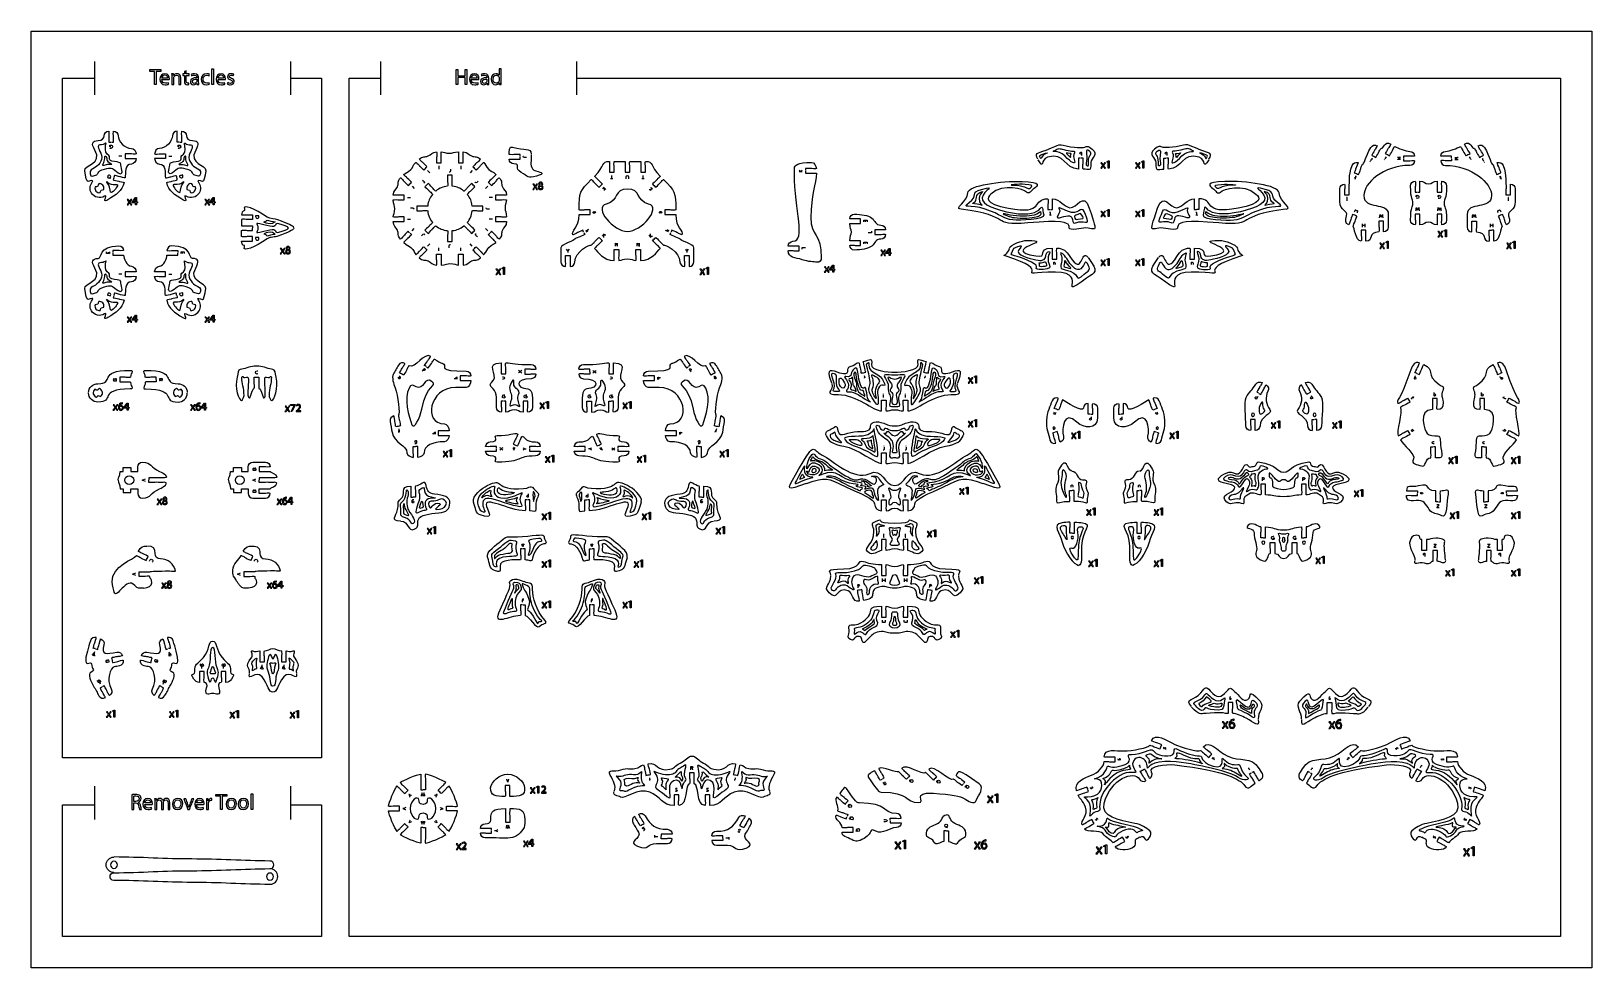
# Model space of a CAD drawing. Extents: x 0 to 1000, y 0 to 600.
import ezdxf

# ---------------------------------------------------------------- set-up
doc = ezdxf.new("R2010")
doc.units = 0
doc.header["$MEASUREMENT"] = 0
doc.layers.add('DEFAULT', color=7, linetype='CONTINUOUS')

msp = doc.modelspace()

# ---------------------------------------------------------------- linework, layer by layer
at = {"layer": 'DEFAULT', "color": 250}
for points in [[(1000, 0.1), (0, 0.1), (0, 600.1), (1000, 600.1)], [(78.9, 574.4), (76, 574.4), (76, 575.5), (83, 575.5), (83, 574.4), (80.1, 574.4), (80.1, 566), (78.9, 566)], [(115.7, 576), (116.9, 576), (116.9, 566), (115.7, 566)], [(273.4, 575.5), (273.4, 571.5), (278, 571.5), (278, 575.5), (279.2, 575.5), (279.2, 566), (278, 566), (278, 570.4), (273.4, 570.4), (273.4, 566), (272.2, 566), (272.2, 575.5)], [(690.2, 516.4), (690.2, 516.4), (689.4, 516), (689.3, 516.4), (690.3, 517), (690.8, 517), (690.8, 512.4), (690.2, 512.4)], [(712.4, 516.4), (712.4, 516.4), (711.6, 516), (711.5, 516.4), (712.5, 517), (713, 517), (713, 512.4), (712.4, 512.4)], [(66.9, 488.9), (66.9, 490.2), (64.7, 490.2), (64.7, 490.6), (66.8, 493.5), (67.4, 493.5), (67.4, 490.7), (68.1, 490.7), (68.1, 490.2), (67.4, 490.2), (67.4, 488.9)], [(116.7, 488.9), (116.7, 490.2), (114.5, 490.2), (114.5, 490.6), (116.6, 493.5), (117.3, 493.5), (117.3, 490.7), (117.9, 490.7), (117.9, 490.2), (117.3, 490.2), (117.3, 488.9)], [(690.2, 485.3), (690.2, 485.3), (689.4, 484.9), (689.3, 485.3), (690.3, 485.9), (690.8, 485.9), (690.8, 481.3), (690.2, 481.3)], [(712.4, 485.3), (712.4, 485.3), (711.6, 484.9), (711.5, 485.3), (712.5, 485.9), (713, 485.9), (713, 481.3), (712.4, 481.3)], [(906.3, 472.4), (906.3, 472.4), (905.5, 471.9), (905.3, 472.4), (906.3, 472.9), (906.9, 472.9), (906.9, 468.4), (906.3, 468.4)], [(549.8, 456.4), (549.8, 457.7), (547.7, 457.7), (547.7, 458.1), (549.7, 461), (550.4, 461), (550.4, 458.2), (551.1, 458.2), (551.1, 457.7), (550.4, 457.7), (550.4, 456.4)], [(869, 465), (869, 465), (868.2, 464.5), (868.1, 465), (869.1, 465.6), (869.6, 465.6), (869.6, 461), (869, 461)], [(950.3, 465), (950.3, 465), (949.5, 464.5), (949.3, 465), (950.3, 465.6), (950.9, 465.6), (950.9, 461), (950.3, 461)], [(513.7, 445.7), (513.7, 447), (511.5, 447), (511.5, 447.4), (513.6, 450.3), (514.3, 450.3), (514.3, 447.5), (514.9, 447.5), (514.9, 447), (514.3, 447), (514.3, 445.7)], [(690.2, 454), (690.2, 454), (689.4, 453.6), (689.3, 454), (690.3, 454.6), (690.8, 454.6), (690.8, 450), (690.2, 450)], [(712.4, 454), (712.4, 454), (711.6, 453.6), (711.5, 454), (712.5, 454.6), (713, 454.6), (713, 450), (712.4, 450)], [(302.6, 448.3), (302.6, 448.3), (301.8, 447.9), (301.7, 448.4), (302.7, 448.9), (303.2, 448.9), (303.2, 444.3), (302.6, 444.3)], [(433.4, 448.3), (433.3, 448.3), (432.5, 447.9), (432.4, 448.4), (433.4, 448.9), (434, 448.9), (434, 444.3), (433.4, 444.3)], [(66.9, 413.6), (66.9, 414.9), (64.7, 414.9), (64.7, 415.3), (66.8, 418.2), (67.4, 418.2), (67.4, 415.4), (68.1, 415.4), (68.1, 414.9), (67.4, 414.9), (67.4, 413.6)], [(116.7, 413.6), (116.7, 414.9), (114.5, 414.9), (114.5, 415.3), (116.6, 418.2), (117.3, 418.2), (117.3, 415.4), (117.9, 415.4), (117.9, 414.9), (117.3, 414.9), (117.3, 413.6)], [(605.2, 378.7), (605.2, 378.7), (604.4, 378.3), (604.3, 378.7), (605.3, 379.3), (605.8, 379.3), (605.8, 374.7), (605.2, 374.7)], [(61.5, 357.3), (61.5, 358.6), (59.3, 358.6), (59.3, 359), (61.4, 361.9), (62.1, 361.9), (62.1, 359.1), (62.7, 359.1), (62.7, 358.6), (62.1, 358.6), (62.1, 357.3)], [(111.1, 357.3), (111.1, 358.6), (109, 358.6), (109, 359), (111.1, 361.9), (111.7, 361.9), (111.7, 359.1), (112.4, 359.1), (112.4, 358.6), (111.7, 358.6), (111.7, 357.3)], [(169.1, 361), (169.1, 360.6), (167.1, 356.4), (166.5, 356.4), (168.5, 360.4), (168.5, 360.4), (166.2, 360.4), (166.2, 361)], [(330.8, 362.4), (330.7, 362.4), (330, 361.9), (329.8, 362.4), (330.8, 362.9), (331.4, 362.9), (331.4, 358.3), (330.8, 358.3)], [(383.9, 362.4), (383.9, 362.4), (383.1, 361.9), (383, 362.4), (384, 362.9), (384.5, 362.9), (384.5, 358.3), (383.9, 358.3)], [(605.2, 350.7), (605.2, 350.7), (604.4, 350.3), (604.3, 350.7), (605.3, 351.3), (605.8, 351.3), (605.8, 346.7), (605.2, 346.7)], [(799.4, 349.8), (799.4, 349.8), (798.6, 349.4), (798.4, 349.8), (799.4, 350.4), (800, 350.4), (800, 345.8), (799.4, 345.8)], [(838.7, 349.8), (838.7, 349.8), (837.9, 349.4), (837.7, 349.8), (838.7, 350.4), (839.3, 350.4), (839.3, 345.8), (838.7, 345.8)], [(671.3, 343.3), (671.3, 343.3), (670.5, 342.8), (670.4, 343.3), (671.4, 343.8), (671.9, 343.8), (671.9, 339.2), (671.3, 339.2)], [(734.4, 343.3), (734.4, 343.3), (733.6, 342.8), (733.5, 343.3), (734.5, 343.8), (735, 343.8), (735, 339.2), (734.4, 339.2)], [(268.7, 331.5), (268.7, 331.5), (267.9, 331.1), (267.8, 331.5), (268.8, 332.1), (269.3, 332.1), (269.3, 327.5), (268.7, 327.5)], [(446.1, 331.5), (446, 331.5), (445.2, 331.1), (445.1, 331.5), (446.1, 332.1), (446.7, 332.1), (446.7, 327.5), (446.1, 327.5)], [(334.3, 328), (334.2, 328), (333.5, 327.6), (333.3, 328.1), (334.3, 328.6), (334.9, 328.6), (334.9, 324), (334.3, 324)], [(393.1, 328), (393.1, 328), (392.3, 327.6), (392.1, 328.1), (393.1, 328.6), (393.7, 328.6), (393.7, 324), (393.1, 324)], [(913.1, 327.3), (913.1, 327.3), (912.3, 326.8), (912.1, 327.3), (913.1, 327.8), (913.7, 327.8), (913.7, 323.2), (913.1, 323.2)], [(953.3, 327.3), (953.3, 327.3), (952.5, 326.8), (952.3, 327.3), (953.3, 327.8), (953.9, 327.8), (953.9, 323.2), (953.3, 323.2)], [(166.5, 296.9), (166.5, 298.1), (164.4, 298.1), (164.4, 298.6), (166.4, 301.5), (167.1, 301.5), (167.1, 298.6), (167.7, 298.6), (167.7, 298.1), (167.1, 298.1), (167.1, 296.9)], [(599.7, 307.5), (599.7, 307.5), (598.9, 307.1), (598.8, 307.6), (599.8, 308.1), (600.3, 308.1), (600.3, 303.5), (599.7, 303.5)], [(852.6, 306), (852.5, 306), (851.7, 305.6), (851.6, 306), (852.6, 306.6), (853.2, 306.6), (853.2, 302), (852.6, 302)], [(332.1, 291.3), (332.1, 291.3), (331.3, 290.9), (331.2, 291.4), (332.2, 291.9), (332.7, 291.9), (332.7, 287.3), (332.1, 287.3)], [(396.2, 291.3), (396.2, 291.3), (395.4, 290.9), (395.3, 291.4), (396.3, 291.9), (396.8, 291.9), (396.8, 287.3), (396.2, 287.3)], [(681.1, 294.1), (681.1, 294.1), (680.3, 293.7), (680.2, 294.1), (681.2, 294.7), (681.7, 294.7), (681.7, 290.1), (681.1, 290.1)], [(724.3, 294.1), (724.3, 294.1), (723.5, 293.7), (723.4, 294.1), (724.4, 294.7), (724.9, 294.7), (724.9, 290.1), (724.3, 290.1)], [(914, 291.9), (914, 291.9), (913.2, 291.5), (913, 291.9), (914, 292.5), (914.6, 292.5), (914.6, 287.9), (914, 287.9)], [(953.3, 291.9), (953.3, 291.9), (952.5, 291.5), (952.3, 291.9), (953.3, 292.5), (953.9, 292.5), (953.9, 287.9), (953.3, 287.9)], [(258.5, 282.1), (258.5, 282.1), (257.7, 281.7), (257.6, 282.2), (258.6, 282.7), (259.1, 282.7), (259.1, 278.1), (258.5, 278.1)], [(443.7, 282.1), (443.7, 282.1), (442.9, 281.7), (442.7, 282.2), (443.7, 282.7), (444.3, 282.7), (444.3, 278.1), (443.7, 278.1)], [(579, 280.2), (578.9, 280.2), (578.1, 279.7), (578, 280.2), (579, 280.7), (579.6, 280.7), (579.6, 276.2), (579, 276.2)], [(332.1, 260.8), (332.1, 260.8), (331.3, 260.3), (331.2, 260.8), (332.2, 261.4), (332.7, 261.4), (332.7, 256.8), (332.1, 256.8)], [(391.1, 260.8), (391.1, 260.8), (390.3, 260.3), (390.2, 260.8), (391.2, 261.4), (391.7, 261.4), (391.7, 256.8), (391.1, 256.8)], [(682.4, 261.2), (682.4, 261.2), (681.6, 260.7), (681.5, 261.2), (682.5, 261.8), (683, 261.8), (683, 257.2), (682.4, 257.2)], [(724.3, 261.2), (724.3, 261.2), (723.5, 260.7), (723.4, 261.2), (724.4, 261.8), (724.9, 261.8), (724.9, 257.2), (724.3, 257.2)], [(828, 263.1), (827.9, 263.1), (827.1, 262.7), (827, 263.2), (828, 263.7), (828.6, 263.7), (828.6, 259.1), (828, 259.1)], [(609.2, 250.3), (609.1, 250.3), (608.3, 249.8), (608.2, 250.3), (609.2, 250.8), (609.8, 250.8), (609.8, 246.3), (609.2, 246.3)], [(911.1, 255.1), (911.1, 255.1), (910.3, 254.7), (910.2, 255.2), (911.2, 255.7), (911.7, 255.7), (911.7, 251.1), (911.1, 251.1)], [(953.3, 255.1), (953.3, 255.1), (952.5, 254.7), (952.3, 255.2), (953.3, 255.7), (953.9, 255.7), (953.9, 251.1), (953.3, 251.1)], [(160.2, 243.2), (160.2, 244.4), (158, 244.4), (158, 244.9), (160.1, 247.8), (160.7, 247.8), (160.7, 244.9), (161.4, 244.9), (161.4, 244.4), (160.7, 244.4), (160.7, 243.2)], [(332.1, 234.7), (332.1, 234.7), (331.3, 234.2), (331.2, 234.7), (332.2, 235.2), (332.7, 235.2), (332.7, 230.6), (332.1, 230.6)], [(383.9, 234.7), (383.9, 234.7), (383.1, 234.2), (383, 234.7), (384, 235.2), (384.5, 235.2), (384.5, 230.6), (383.9, 230.6)], [(593.9, 215.8), (593.9, 215.8), (593.1, 215.4), (593, 215.8), (594, 216.4), (594.5, 216.4), (594.5, 211.8), (593.9, 211.8)], [(53, 164.7), (53, 164.7), (52.2, 164.2), (52.1, 164.7), (53.1, 165.2), (53.6, 165.2), (53.6, 160.6), (53, 160.6)], [(93.4, 164.7), (93.4, 164.7), (92.6, 164.2), (92.5, 164.7), (93.5, 165.2), (94, 165.2), (94, 160.6), (93.4, 160.6)], [(132.2, 164.3), (132.2, 164.3), (131.4, 163.9), (131.2, 164.4), (132.2, 164.9), (132.8, 164.9), (132.8, 160.3), (132.2, 160.3)], [(170.7, 164.3), (170.7, 164.3), (169.9, 163.9), (169.8, 164.4), (170.8, 164.9), (171.3, 164.9), (171.3, 160.3), (170.7, 160.3)], [(121.2, 110.1), (118.3, 110.1), (118.3, 111.1), (125.4, 111.1), (125.4, 110.1), (122.4, 110.1), (122.4, 101.6), (121.2, 101.6)], [(140.9, 111.6), (142.1, 111.6), (142.1, 101.6), (140.9, 101.6)], [(324.7, 116), (324.6, 116), (323.8, 115.5), (323.7, 116), (324.7, 116.5), (325.3, 116.5), (325.3, 111.9), (324.7, 111.9)], [(618.7, 110.9), (618.7, 110.9), (617.7, 110.3), (617.5, 110.9), (618.8, 111.6), (619.5, 111.6), (619.5, 105.9), (618.7, 105.9)], [(320.8, 77.8), (320.8, 79.1), (318.7, 79.1), (318.7, 79.5), (320.8, 82.4), (321.4, 82.4), (321.4, 79.6), (322.1, 79.6), (322.1, 79.1), (321.4, 79.1), (321.4, 77.8)], [(559.6, 81.2), (559.5, 81.2), (558.5, 80.7), (558.4, 81.3), (559.6, 81.9), (560.3, 81.9), (560.3, 76.2), (559.6, 76.2)], [(688.4, 78.2), (688.4, 78.2), (687.4, 77.6), (687.3, 78.2), (688.5, 78.9), (689.2, 78.9), (689.2, 73.1), (688.4, 73.1)], [(923.9, 76.9), (923.9, 76.9), (922.9, 76.4), (922.7, 77), (924, 77.7), (924.6, 77.7), (924.6, 71.9), (923.9, 71.9)]]:
    msp.add_lwpolyline(points, close=True, dxfattribs=at)
for points in [[(40.5, 580.8), (40.5, 559.4)], [(166.1, 580.8), (166.1, 559.4)], [(223.8, 580.8), (223.8, 559.4)], [(349.4, 580.8), (349.4, 559.4)], [(166.1, 570.1), (186.1, 570.1), (186.1, 134.5), (20, 134.5), (20, 570.1), (40.5, 570.1)], [(349.4, 570.1), (980, 570.1), (980, 20.1), (203.8, 20.1), (203.8, 570.1), (223.8, 570.1)], [(58.1, 520), (56.1, 520)], [(88.1, 520), (90.1, 520)], [(254, 510.8), (255.4, 509.3)], [(261.3, 513.8), (261.3, 511.8)], [(275.3, 513.8), (275.3, 511.8)], [(282.6, 510.8), (281.2, 509.3)], [(494, 510.1), (492, 510.1)], [(858, 516.6), (857.8, 516.3)], [(867.2, 517.9), (867, 517.6)], [(868.2, 519.6), (867.4, 518.3)], [(921.5, 519.6), (922.2, 518.3)], [(922.4, 517.9), (922.6, 517.6)], [(931.1, 516.3), (931.3, 516)], [(244.1, 500.9), (245.5, 499.4)], [(292.5, 500.9), (291.1, 499.4)], [(366.8, 500.1), (368.2, 498.7)], [(372.8, 505.6), (371.3, 505.6)], [(372, 505.6), (372, 507.7)], [(392.8, 505.6), (391.3, 505.6)], [(392.1, 505.6), (392.1, 507.7)], [(848.9, 507.2), (848.2, 505.2)], [(941.2, 507.4), (942, 505.4)], [(241.1, 493.6), (243.1, 493.6)], [(295.5, 493.6), (293.5, 493.6)], [(398.1, 499.4), (396.7, 498)], [(843.3, 491.4), (843.3, 493.5), (842.9, 493.5)], [(946.7, 491.4), (946.7, 493.5), (946.4, 493.5)], [(241.1, 479.6), (243.1, 479.6)], [(244.1, 472.3), (245.5, 473.7)], [(292.5, 472.3), (291.1, 473.7)], [(295.5, 479.6), (293.5, 479.6)], [(355.4, 472.3), (357.3, 473.2)], [(366, 468.8), (367.4, 470.2)], [(408.4, 471.6), (406.4, 472.5)], [(533.5, 477.9), (533.5, 479), (535.6, 479), (535.6, 477.9)], [(534.5, 478), (534.5, 479)], [(538.5, 472), (538.5, 470.9), (536.4, 470.9)], [(853.1, 474.6), (853.1, 476.6)], [(854.6, 475.6), (853.1, 475.6)], [(854.6, 476.6), (854.6, 474.6)], [(935.1, 474.6), (935.1, 476.6)], [(936.6, 475.6), (935.1, 475.6)], [(936.6, 476.6), (936.6, 474.6)], [(254, 462.4), (255.4, 463.8)], [(261.3, 459.3), (261.3, 461.4)], [(275.3, 459.3), (275.3, 461.4)], [(282.6, 462.4), (281.2, 463.8)], [(343.8, 459.3), (343.1, 460.5)], [(344.7, 460.5), (343.8, 459.3), (343.8, 458.4)], [(397.3, 468), (395.9, 469.5)], [(420.2, 459.3), (419.4, 460.5)], [(421, 460.5), (420.2, 459.3), (420.2, 458.4)], [(494.1, 460.5), (494.1, 461.6), (496.1, 461.6)], [(533.5, 463.9), (533.5, 465), (535.6, 465), (535.6, 463.9)], [(534.5, 464), (534.5, 465)], [(50.2, 458.7), (50.2, 457.6), (48.2, 457.6), (48.2, 458.7)], [(49.3, 458.6), (49.3, 457.6)], [(96, 457.6), (96, 458.7), (98.1, 458.7), (98.1, 457.6)], [(97, 457.6), (97, 458.7)], [(58.1, 444.5), (56.1, 444.5)], [(88.1, 444.5), (90.1, 444.5)], [(273.2, 377.4), (271.1, 377.4)], [(401.1, 378.2), (403.2, 378.2)], [(546.1, 367.4), (546.1, 367.7)], [(546.1, 365.5), (546.1, 366.9)], [(560.2, 367.4), (560.2, 367.7)], [(560.2, 365.5), (560.2, 366.9)], [(236.2, 344), (235.2, 343.9)], [(259.2, 342.2), (257.1, 342.2)], [(415.1, 343), (417.2, 343)], [(439.2, 343.8), (438.2, 344)], [(310, 333.3), (309.1, 331.4)], [(315.2, 333.3), (316.3, 332.5), (317.2, 332.5)], [(316.3, 332.5), (315.2, 331.7)], [(359.1, 331.7), (357.9, 332.5), (357.1, 332.5)], [(357.9, 332.5), (359.1, 333.3)], [(365, 333.7), (365.9, 331.7)], [(546.6, 334.2), (546.6, 334.5)], [(560.6, 334.2), (560.6, 334.5)], [(73.3, 311.7), (71.2, 312.5), (73.3, 313.4)], [(144, 311.7), (142, 312.5), (144, 313.4)], [(546, 301.5), (546, 303.6)], [(560, 301.5), (560, 303.6)], [(902.3, 294.7), (900.8, 294.7), (902.3, 296.6), (900.7, 296.6)], [(932.9, 294.7), (931.3, 294.7), (932.9, 296.6), (931.3, 296.6)], [(546.1, 278.1), (546.1, 276), (546.5, 276)], [(560.1, 278.1), (560.1, 276), (560.5, 276)], [(898.8, 271.4), (900.3, 271.4), (898.8, 269.5), (900.3, 269.5)], [(933.2, 271.4), (934.8, 271.4), (933.2, 269.5), (934.8, 269.5)], [(67, 251.5), (65, 252.3), (67, 253.1)], [(134.2, 251.5), (132.2, 252.3), (134.2, 253.1)], [(545.6, 247.4), (545.6, 249.4)], [(545.6, 248.4), (547.1, 248.4)], [(547.1, 249.4), (547.1, 247.4)], [(559.6, 247.4), (559.6, 249.4)], [(559.6, 248.4), (561.1, 248.4)], [(561.1, 249.4), (561.1, 247.4)], [(314.5, 235.7), (315.5, 235.7)], [(358.6, 235.7), (359.7, 235.7)], [(40.5, 202.6), (39.7, 199.7)], [(88.2, 202.6), (89.1, 199.7)], [(147.8, 194.1), (147.8, 191.1)], [(161.8, 194.1), (161.8, 191.1)], [(40.5, 116.5), (40.5, 95)], [(166.1, 116.5), (166.1, 95)], [(166.1, 104.5), (186.1, 104.5), (186.1, 20.1), (20, 20.1), (20, 104.5), (40.5, 104.5)], [(298.9, 87.1), (297.7, 87.9), (296.9, 87.9)], [(297.7, 87.9), (298.9, 88.7)], [(399.6, 83.5), (399.6, 85)], [(399.6, 84.3), (401.6, 84.3)], [(447.1, 83.1), (445.1, 83.1)], [(447.1, 83.8), (447.1, 82.3)]]:
    msp.add_lwpolyline(points, dxfattribs=at)
for points, knots in [([(83.7, 569.1), (83.8, 567.5), (84.8, 566.8), (86.1, 566.8), (87, 566.8), (87.5, 566.9), (88, 567.1), (88, 566.8), (88.1, 566.5), (88.2, 566.2), (87.7, 566), (87, 565.8), (85.9, 565.8), (83.8, 565.8), (82.5, 567.2), (82.5, 569.3), (82.5, 571.3), (83.8, 572.9), (85.7, 572.9), (88, 572.9), (88.6, 571), (88.6, 569.7), (88.6, 569.5), (88.5, 569.3), (88.5, 569.1), (86.9, 569.1), (85.3, 569.1), (83.7, 569.1)], [13.598, 13.598, 13.598, 13.598, 14.598, 14.598, 14.598, 15.598, 15.598, 15.598, 18.188444, 18.188444, 18.188444, 19.188444, 19.188444, 19.188444, 20.188444, 20.188444, 20.188444, 21.188444, 21.188444, 21.188444, 22.188444, 22.188444, 22.188444, 23.188444, 23.188444, 23.188444, 36.786444, 36.786444, 36.786444, 36.786444]), ([(87.4, 570), (87.4, 570.8), (87, 572.1), (85.6, 572.1), (84.4, 572.1), (83.8, 570.9), (83.7, 570), (84.9, 570), (86.2, 570), (87.4, 570)], [10.278, 10.278, 10.278, 10.278, 11.278, 11.278, 11.278, 12.278, 12.278, 12.278, 22.556, 22.556, 22.556, 22.556]), ([(90.1, 570.9), (90.1, 571.6), (90.1, 572.2), (90, 572.8), (90.4, 572.8), (90.8, 572.8), (91.1, 572.8), (91.2, 572.4), (91.2, 572), (91.2, 571.7), (91.2, 571.7), (91.2, 571.7), (91.2, 571.7), (91.6, 572.3), (92.4, 572.9), (93.5, 572.9), (94.4, 572.9), (95.9, 572.4), (95.9, 570), (95.9, 568.7), (95.9, 567.3), (95.9, 566), (95.5, 566), (95.1, 566), (94.7, 566), (94.7, 567.3), (94.7, 568.6), (94.7, 569.9), (94.7, 571), (94.3, 571.9), (93.1, 571.9), (92.3, 571.9), (91.6, 571.3), (91.4, 570.6), (91.4, 570.5), (91.3, 570.3), (91.3, 570.1), (91.3, 568.7), (91.3, 567.3), (91.3, 566), (90.9, 566), (90.5, 566), (90.1, 566), (90.1, 567.6), (90.1, 569.3), (90.1, 570.9)], [14.117, 14.117, 14.117, 14.117, 15.117, 15.117, 15.117, 18.236, 18.236, 18.236, 21.441308, 21.441308, 21.441308, 21.521308, 21.521308, 21.521308, 22.521308, 22.521308, 22.521308, 23.521308, 23.521308, 23.521308, 35.078308, 35.078308, 35.078308, 38.598308, 38.598308, 38.598308, 49.756308, 49.756308, 49.756308, 50.756308, 50.756308, 50.756308, 51.756308, 51.756308, 51.756308, 52.756308, 52.756308, 52.756308, 64.394308, 64.394308, 64.394308, 67.914308, 67.914308, 67.914308, 82.031308, 82.031308, 82.031308, 82.031308]), ([(99.4, 574.7), (99.4, 574.1), (99.4, 573.4), (99.4, 572.8), (100, 572.8), (100.6, 572.8), (101.2, 572.8), (101.2, 572.5), (101.2, 572.2), (101.2, 571.8), (100.6, 571.8), (100, 571.8), (99.4, 571.8), (99.4, 570.6), (99.4, 569.4), (99.4, 568.2), (99.4, 567.3), (99.6, 566.8), (100.3, 566.8), (100.6, 566.8), (100.9, 566.9), (101, 566.9), (101, 566.6), (101.1, 566.3), (101.1, 566), (100.8, 565.9), (100.5, 565.8), (100, 565.8), (99.4, 565.8), (98.9, 566), (98.6, 566.3), (98.3, 566.7), (98.2, 567.3), (98.2, 568.1), (98.2, 569.4), (98.2, 570.6), (98.2, 571.8), (97.8, 571.8), (97.5, 571.8), (97.1, 571.8), (97.1, 572.2), (97.1, 572.5), (97.1, 572.8), (97.5, 572.8), (97.8, 572.8), (98.2, 572.8), (98.2, 573.3), (98.2, 573.9), (98.2, 574.4), (98.6, 574.5), (99, 574.6), (99.4, 574.7)], [3.559933, 3.559933, 3.559933, 3.559933, 9.119933, 9.119933, 9.119933, 14.158933, 14.158933, 14.158933, 16.837933, 16.837933, 16.837933, 21.876933, 21.876933, 21.876933, 32.314933, 32.314933, 32.314933, 33.314933, 33.314933, 33.314933, 34.314933, 34.314933, 34.314933, 36.959777, 36.959777, 36.959777, 37.959777, 37.959777, 37.959777, 38.959777, 38.959777, 38.959777, 39.959777, 39.959777, 39.959777, 50.517777, 50.517777, 50.517777, 53.517777, 53.517777, 53.517777, 56.196777, 56.196777, 56.196777, 59.196777, 59.196777, 59.196777, 63.836777, 63.836777, 63.836777, 67.396709, 67.396709, 67.396709, 67.396709]), ([(106.3, 566), (106.3, 566.2), (106.3, 566.5), (106.2, 566.8), (106.2, 566.8), (106.2, 566.8), (106.2, 566.8), (105.8, 566.3), (105.1, 565.8), (104.1, 565.8), (102.7, 565.8), (102, 566.8), (102, 567.8), (102, 569.4), (103.5, 570.3), (106.1, 570.3), (106.1, 570.4), (106.1, 570.4), (106.1, 570.4), (106.1, 571), (106, 572), (104.6, 572), (103.9, 572), (103.3, 571.8), (102.8, 571.5), (102.7, 571.8), (102.6, 572.1), (102.5, 572.3), (103.1, 572.7), (103.9, 572.9), (104.7, 572.9), (106.8, 572.9), (107.3, 571.5), (107.3, 570.1), (107.3, 569.3), (107.3, 568.4), (107.3, 567.6), (107.3, 567), (107.4, 566.4), (107.5, 566), (107.1, 566), (106.7, 566), (106.3, 566)], [0, 0, 0, 0, 2.456013, 2.456013, 2.456013, 2.576013, 2.576013, 2.576013, 3.576013, 3.576013, 3.576013, 4.576013, 4.576013, 4.576013, 5.576013, 5.576013, 5.576013, 5.976013, 5.976013, 5.976013, 6.976013, 6.976013, 6.976013, 7.976013, 7.976013, 7.976013, 10.429126, 10.429126, 10.429126, 11.429126, 11.429126, 11.429126, 12.429126, 12.429126, 12.429126, 19.667126, 19.667126, 19.667126, 20.667126, 20.667126, 20.667126, 23.867126, 23.867126, 23.867126, 23.867126]), ([(114.2, 566.2), (113.9, 566), (113.2, 565.8), (112.3, 565.8), (110.2, 565.8), (108.9, 567.2), (108.9, 569.3), (108.9, 571.4), (110.3, 572.9), (112.5, 572.9), (113.3, 572.9), (113.9, 572.7), (114.2, 572.6), (114.2, 572.3), (114.1, 571.9), (114, 571.6), (113.7, 571.8), (113.2, 571.9), (112.5, 571.9), (111, 571.9), (110.1, 570.8), (110.1, 569.4), (110.1, 567.8), (111.1, 566.8), (112.5, 566.8), (113.2, 566.8), (113.7, 567), (114, 567.1), (114.1, 566.8), (114.1, 566.5), (114.2, 566.2)], [2.707323, 2.707323, 2.707323, 2.707323, 3.707323, 3.707323, 3.707323, 4.707323, 4.707323, 4.707323, 5.707323, 5.707323, 5.707323, 6.707323, 6.707323, 6.707323, 9.542531, 9.542531, 9.542531, 10.542531, 10.542531, 10.542531, 11.542531, 11.542531, 11.542531, 12.542531, 12.542531, 12.542531, 13.542531, 13.542531, 13.542531, 16.249854, 16.249854, 16.249854, 16.249854]), ([(119.7, 569.1), (119.7, 567.5), (120.8, 566.8), (122, 566.8), (122.9, 566.8), (123.5, 566.9), (123.9, 567.1), (124, 566.8), (124.1, 566.5), (124.1, 566.2), (123.7, 566), (123, 565.8), (121.9, 565.8), (119.8, 565.8), (118.5, 567.2), (118.5, 569.3), (118.5, 571.3), (119.7, 572.9), (121.7, 572.9), (123.9, 572.9), (124.5, 571), (124.5, 569.7), (124.5, 569.5), (124.5, 569.3), (124.5, 569.1), (122.9, 569.1), (121.3, 569.1), (119.7, 569.1)], [13.598, 13.598, 13.598, 13.598, 14.598, 14.598, 14.598, 15.598, 15.598, 15.598, 18.188444, 18.188444, 18.188444, 19.188444, 19.188444, 19.188444, 20.188444, 20.188444, 20.188444, 21.188444, 21.188444, 21.188444, 22.188444, 22.188444, 22.188444, 23.188444, 23.188444, 23.188444, 36.786444, 36.786444, 36.786444, 36.786444]), ([(123.3, 570), (123.3, 570.8), (123, 572.1), (121.6, 572.1), (120.4, 572.1), (119.8, 570.9), (119.7, 570), (120.9, 570), (122.1, 570), (123.3, 570)], [10.278, 10.278, 10.278, 10.278, 11.278, 11.278, 11.278, 12.278, 12.278, 12.278, 22.556, 22.556, 22.556, 22.556]), ([(125.9, 567.2), (126.3, 567), (126.9, 566.7), (127.5, 566.7), (128.4, 566.7), (128.9, 567.2), (128.9, 567.7), (128.9, 568.3), (128.5, 568.7), (127.6, 569), (126.4, 569.4), (125.8, 570.1), (125.8, 570.9), (125.8, 572), (126.7, 572.9), (128.1, 572.9), (128.8, 572.9), (129.4, 572.7), (129.8, 572.5), (129.7, 572.2), (129.6, 571.9), (129.5, 571.6), (129.2, 571.8), (128.8, 572), (128.1, 572), (127.4, 572), (127, 571.6), (127, 571.1), (127, 570.5), (127.4, 570.3), (128.3, 569.9), (129.5, 569.5), (130.1, 568.9), (130.1, 567.9), (130.1, 566.7), (129.1, 565.8), (127.5, 565.8), (126.8, 565.8), (126.1, 566), (125.6, 566.3), (125.7, 566.6), (125.8, 566.9), (125.9, 567.2)], [2.82078, 2.82078, 2.82078, 2.82078, 3.82078, 3.82078, 3.82078, 4.82078, 4.82078, 4.82078, 5.82078, 5.82078, 5.82078, 6.82078, 6.82078, 6.82078, 7.82078, 7.82078, 7.82078, 8.82078, 8.82078, 8.82078, 11.526862, 11.526862, 11.526862, 12.526862, 12.526862, 12.526862, 13.526862, 13.526862, 13.526862, 14.526862, 14.526862, 14.526862, 15.526862, 15.526862, 15.526862, 16.526862, 16.526862, 16.526862, 17.526862, 17.526862, 17.526862, 20.347642, 20.347642, 20.347642, 20.347642]), ([(282, 569.1), (282.1, 567.5), (283.1, 566.8), (284.4, 566.8), (285.3, 566.8), (285.8, 566.9), (286.3, 567.1), (286.3, 566.8), (286.4, 566.5), (286.5, 566.2), (286, 566), (285.3, 565.8), (284.2, 565.8), (282.1, 565.8), (280.8, 567.2), (280.8, 569.3), (280.8, 571.3), (282.1, 572.9), (284, 572.9), (286.3, 572.9), (286.9, 571), (286.9, 569.7), (286.9, 569.5), (286.8, 569.3), (286.8, 569.1), (285.2, 569.1), (283.6, 569.1), (282, 569.1)], [13.598, 13.598, 13.598, 13.598, 14.598, 14.598, 14.598, 15.598, 15.598, 15.598, 18.188444, 18.188444, 18.188444, 19.188444, 19.188444, 19.188444, 20.188444, 20.188444, 20.188444, 21.188444, 21.188444, 21.188444, 22.188444, 22.188444, 22.188444, 23.188444, 23.188444, 23.188444, 36.786444, 36.786444, 36.786444, 36.786444]), ([(285.7, 570), (285.7, 570.8), (285.3, 572.1), (283.9, 572.1), (282.7, 572.1), (282.1, 570.9), (282, 570), (283.3, 570), (284.5, 570), (285.7, 570)], [10.278, 10.278, 10.278, 10.278, 11.278, 11.278, 11.278, 12.278, 12.278, 12.278, 22.556, 22.556, 22.556, 22.556]), ([(292.2, 566), (292.2, 566.2), (292.1, 566.5), (292.1, 566.8), (292.1, 566.8), (292.1, 566.8), (292, 566.8), (291.7, 566.3), (290.9, 565.8), (290, 565.8), (288.6, 565.8), (287.9, 566.8), (287.9, 567.8), (287.9, 569.4), (289.3, 570.3), (292, 570.3), (292, 570.4), (292, 570.4), (292, 570.4), (292, 571), (291.8, 572), (290.4, 572), (289.8, 572), (289.1, 571.8), (288.6, 571.5), (288.6, 571.8), (288.5, 572.1), (288.4, 572.3), (288.9, 572.7), (289.7, 572.9), (290.6, 572.9), (292.7, 572.9), (293.2, 571.5), (293.2, 570.1), (293.2, 569.3), (293.2, 568.4), (293.2, 567.6), (293.2, 567), (293.2, 566.4), (293.3, 566), (292.9, 566), (292.6, 566), (292.2, 566)], [0, 0, 0, 0, 2.456013, 2.456013, 2.456013, 2.576013, 2.576013, 2.576013, 3.576013, 3.576013, 3.576013, 4.576013, 4.576013, 4.576013, 5.576013, 5.576013, 5.576013, 5.976013, 5.976013, 5.976013, 6.976013, 6.976013, 6.976013, 7.976013, 7.976013, 7.976013, 10.429126, 10.429126, 10.429126, 11.429126, 11.429126, 11.429126, 12.429126, 12.429126, 12.429126, 19.667126, 19.667126, 19.667126, 20.667126, 20.667126, 20.667126, 23.867126, 23.867126, 23.867126, 23.867126]), ([(301.1, 576), (301.1, 573.2), (301.1, 570.5), (301.1, 567.7), (301.1, 567.1), (301.1, 566.4), (301.2, 566), (300.8, 566), (300.4, 566), (300, 566), (300, 566.4), (300, 566.7), (300, 567.1), (300, 567.1), (300, 567.1), (300, 567.1), (299.6, 566.4), (298.8, 565.8), (297.6, 565.8), (296, 565.8), (294.7, 567.2), (294.7, 569.3), (294.7, 571.5), (296.1, 572.9), (297.8, 572.9), (298.8, 572.9), (299.5, 572.4), (299.8, 571.9), (299.8, 571.9), (299.9, 571.9), (299.9, 571.9), (299.9, 573.3), (299.9, 574.6), (299.9, 576), (300.3, 576), (300.7, 576), (301.1, 576)], [3.52, 3.52, 3.52, 3.52, 26.916, 26.916, 26.916, 27.916, 27.916, 27.916, 31.076, 31.076, 31.076, 34.439807, 34.439807, 34.439807, 34.519807, 34.519807, 34.519807, 35.519807, 35.519807, 35.519807, 36.519807, 36.519807, 36.519807, 37.519807, 37.519807, 37.519807, 38.519807, 38.519807, 38.519807, 38.599807, 38.599807, 38.599807, 50.158807, 50.158807, 50.158807, 53.678807, 53.678807, 53.678807, 53.678807]), ([(299.9, 570), (299.9, 570.2), (299.9, 570.4), (299.8, 570.5), (299.6, 571.3), (298.9, 572), (298, 572), (296.7, 572), (296, 570.8), (296, 569.3), (296, 567.9), (296.6, 566.8), (298, 566.8), (298.8, 566.8), (299.6, 567.4), (299.8, 568.3), (299.9, 568.5), (299.9, 568.6), (299.9, 568.8), (299.9, 569.2), (299.9, 569.6), (299.9, 570)], [3.36, 3.36, 3.36, 3.36, 4.36, 4.36, 4.36, 5.36, 5.36, 5.36, 6.36, 6.36, 6.36, 7.36, 7.36, 7.36, 8.36, 8.36, 8.36, 9.36, 9.36, 9.36, 12.72, 12.72, 12.72, 12.72]), ([(106.1, 569.4), (104.8, 569.5), (103.3, 569.2), (103.3, 567.9), (103.3, 567.1), (103.8, 566.7), (104.4, 566.7), (105.3, 566.7), (105.9, 567.3), (106.1, 567.9), (106.1, 568), (106.1, 568.1), (106.1, 568.3), (106.1, 568.7), (106.1, 569), (106.1, 569.4)], [3.359, 3.359, 3.359, 3.359, 4.359, 4.359, 4.359, 5.359, 5.359, 5.359, 6.359, 6.359, 6.359, 7.359, 7.359, 7.359, 10.718, 10.718, 10.718, 10.718]), ([(292, 569.4), (290.7, 569.5), (289.1, 569.2), (289.1, 567.9), (289.1, 567.1), (289.6, 566.7), (290.3, 566.7), (291.2, 566.7), (291.7, 567.3), (291.9, 567.9), (292, 568), (292, 568.1), (292, 568.3), (292, 568.7), (292, 569), (292, 569.4)], [3.359, 3.359, 3.359, 3.359, 4.359, 4.359, 4.359, 5.359, 5.359, 5.359, 6.359, 6.359, 6.359, 7.359, 7.359, 7.359, 10.718, 10.718, 10.718, 10.718]), ([(51.1, 526), (50.8, 526), (50.6, 526), (50.4, 526), (50.4, 526.3), (50.4, 526.6), (50.4, 527), (50.5, 527), (50.8, 527.1), (51, 527.1), (51.3, 527.1), (51.6, 527), (51.8, 526.8), (52, 526.6), (52.1, 526.4), (52.1, 526.1), (52.1, 525.5), (51.6, 525), (51, 525), (50.7, 525), (50.6, 525.1), (50.5, 525.1)], [0, 0, 0, 0, 1.887, 1.887, 1.887, 4.641, 4.641, 4.641, 5.641, 5.641, 5.641, 6.641, 6.641, 6.641, 7.641, 7.641, 7.641, 8.641, 8.641, 8.641, 9.641, 9.641, 9.641, 9.641]), ([(94.8, 526), (94.6, 526), (94.4, 526), (94.2, 526), (94.2, 526.3), (94.2, 526.6), (94.2, 527), (94.3, 527), (94.5, 527.1), (94.8, 527.1), (95.1, 527.1), (95.4, 527), (95.6, 526.8), (95.7, 526.6), (95.8, 526.4), (95.8, 526.1), (95.8, 525.5), (95.4, 525), (94.7, 525), (94.5, 525), (94.3, 525.1), (94.2, 525.1)], [0, 0, 0, 0, 1.887, 1.887, 1.887, 4.641, 4.641, 4.641, 5.641, 5.641, 5.641, 6.641, 6.641, 6.641, 7.641, 7.641, 7.641, 8.641, 8.641, 8.641, 9.641, 9.641, 9.641, 9.641]), ([(317.4, 519.2), (316.9, 519.2), (316.5, 519.2), (316, 519.2), (315.5, 519.2), (315.3, 519.5), (315.3, 519.8), (315.3, 519.9), (315.3, 520), (315.4, 520.1)], [0, 0, 0, 0, 3.833, 3.833, 3.833, 4.833, 4.833, 4.833, 5.833, 5.833, 5.833, 5.833]), ([(673, 521.6), (672.9, 521.5), (672.8, 521.4), (672.6, 521.4), (672.3, 521.4), (672, 521.6), (672, 522), (672, 522.3), (672.2, 522.6), (672.5, 522.6), (672.8, 522.6), (672.9, 522.5), (673, 522.4), (673, 522.2), (673, 520.5), (673, 520.5)], [0, 0, 0, 0, 1, 1, 1, 2, 2, 2, 3, 3, 3, 4, 4, 4, 5, 5, 5, 5]), ([(727.7, 521.6), (727.6, 521.5), (727.5, 521.4), (727.3, 521.4), (727, 521.4), (726.7, 521.6), (726.7, 522), (726.7, 522.3), (727, 522.6), (727.3, 522.6), (727.5, 522.6), (727.6, 522.5), (727.7, 522.4), (727.7, 522.2), (727.7, 520.5), (727.7, 520.5)], [0, 0, 0, 0, 1, 1, 1, 2, 2, 2, 3, 3, 3, 4, 4, 4, 5, 5, 5, 5]), ([(268.7, 511.8), (268.7, 511.4), (268.7, 510.9), (268.7, 510.5), (268.7, 509.9), (268.5, 509.8), (268.1, 509.8), (268, 509.8), (267.9, 509.8), (267.9, 509.8)], [0, 0, 0, 0, 3.833, 3.833, 3.833, 4.833, 4.833, 4.833, 5.833, 5.833, 5.833, 5.833]), ([(492, 511.1), (492, 511.1), (492.9, 510.1), (493, 510.1), (493.3, 510.4), (493.7, 510.8), (494, 511.1)], [0, 0, 0, 0, 1, 1, 1, 5.219371, 5.219371, 5.219371, 5.219371]), ([(686.1, 515.8), (686.2, 515.6), (686.4, 515.3), (686.6, 515.1), (686.7, 514.9), (686.8, 514.7), (686.9, 514.5), (686.9, 514.5), (686.9, 514.5), (686.9, 514.5), (687, 514.7), (687.1, 514.9), (687.3, 515.1), (687.4, 515.3), (687.6, 515.6), (687.7, 515.8), (688, 515.8), (688.2, 515.8), (688.4, 515.8), (688, 515.3), (687.6, 514.7), (687.2, 514.2), (687.6, 513.6), (688, 513), (688.4, 512.4), (688.2, 512.4), (688, 512.4), (687.7, 512.4), (687.6, 512.7), (687.4, 512.9), (687.2, 513.2), (687.1, 513.4), (687, 513.6), (686.9, 513.8), (686.9, 513.8), (686.9, 513.8), (686.9, 513.8), (686.7, 513.6), (686.6, 513.4), (686.5, 513.2), (686.3, 512.9), (686.2, 512.7), (686, 512.4), (685.8, 512.4), (685.5, 512.4), (685.3, 512.4), (685.7, 513), (686.1, 513.6), (686.5, 514.1), (686.1, 514.7), (685.8, 515.3), (685.4, 515.8), (685.6, 515.8), (685.8, 515.8), (686.1, 515.8)], [0, 0, 0, 0, 2.49699, 2.49699, 2.49699, 3.49699, 3.49699, 3.49699, 3.55699, 3.55699, 3.55699, 4.55699, 4.55699, 4.55699, 7.026266, 7.026266, 7.026266, 8.927266, 8.927266, 8.927266, 14.655124, 14.655124, 14.655124, 20.703, 20.703, 20.703, 22.704, 22.704, 22.704, 25.30653, 25.30653, 25.30653, 26.30653, 26.30653, 26.30653, 26.34653, 26.34653, 26.34653, 27.34653, 27.34653, 27.34653, 29.938742, 29.938742, 29.938742, 31.878742, 31.878742, 31.878742, 37.899296, 37.899296, 37.899296, 43.664319, 43.664319, 43.664319, 45.624319, 45.624319, 45.624319, 45.624319]), ([(708.3, 515.8), (708.5, 515.6), (708.6, 515.3), (708.8, 515.1), (708.9, 514.9), (709, 514.7), (709.1, 514.5), (709.2, 514.5), (709.2, 514.5), (709.2, 514.5), (709.3, 514.7), (709.4, 514.9), (709.5, 515.1), (709.7, 515.3), (709.8, 515.6), (710, 515.8), (710.2, 515.8), (710.4, 515.8), (710.7, 515.8), (710.3, 515.3), (709.9, 514.7), (709.5, 514.2), (709.9, 513.6), (710.3, 513), (710.7, 512.4), (710.5, 512.4), (710.2, 512.4), (710, 512.4), (709.8, 512.7), (709.7, 512.9), (709.5, 513.2), (709.4, 513.4), (709.2, 513.6), (709.1, 513.8), (709.1, 513.8), (709.1, 513.8), (709.1, 513.8), (709, 513.6), (708.9, 513.4), (708.7, 513.2), (708.6, 512.9), (708.4, 512.7), (708.3, 512.4), (708, 512.4), (707.8, 512.4), (707.6, 512.4), (708, 513), (708.4, 513.6), (708.8, 514.1), (708.4, 514.7), (708, 515.3), (707.6, 515.8), (707.9, 515.8), (708.1, 515.8), (708.3, 515.8)], [0, 0, 0, 0, 2.49699, 2.49699, 2.49699, 3.49699, 3.49699, 3.49699, 3.55699, 3.55699, 3.55699, 4.55699, 4.55699, 4.55699, 7.026266, 7.026266, 7.026266, 8.927266, 8.927266, 8.927266, 14.655124, 14.655124, 14.655124, 20.703, 20.703, 20.703, 22.704, 22.704, 22.704, 25.30653, 25.30653, 25.30653, 26.30653, 26.30653, 26.30653, 26.34653, 26.34653, 26.34653, 27.34653, 27.34653, 27.34653, 29.938742, 29.938742, 29.938742, 31.878742, 31.878742, 31.878742, 37.899296, 37.899296, 37.899296, 43.664319, 43.664319, 43.664319, 45.624319, 45.624319, 45.624319, 45.624319]), ([(858.2, 517), (858.4, 517.3), (858.7, 517.7), (858.9, 518.1), (859, 518.3), (859.1, 518.4), (859.3, 518.5), (859.4, 518.5), (859.6, 518.4), (859.7, 518.3)], [0, 0, 0, 0, 3.580179, 3.580179, 3.580179, 4.580179, 4.580179, 4.580179, 5.580179, 5.580179, 5.580179, 5.580179]), ([(877.4, 517.9), (876.7, 517.9), (876, 517.9), (875.4, 517.9), (875.4, 517.9), (877.2, 519.2), (877.4, 519.3), (876.7, 519.3), (876, 519.3), (875.4, 519.3)], [0, 0, 0, 0, 5.729, 5.729, 5.729, 6.729, 6.729, 6.729, 12.458404, 12.458404, 12.458404, 12.458404]), ([(912.3, 519.3), (912.9, 519.3), (913.6, 519.3), (914.3, 519.3), (914.3, 519.3), (912.5, 518), (912.3, 517.9), (912.9, 517.9), (913.6, 517.9), (914.3, 517.9)], [0, 0, 0, 0, 5.729, 5.729, 5.729, 6.729, 6.729, 6.729, 12.458404, 12.458404, 12.458404, 12.458404]), ([(930.9, 516.7), (930.7, 517), (930.5, 517.4), (930.2, 517.8), (930.1, 518), (930.1, 518.1), (930.1, 518.3), (930.2, 518.5), (930.3, 518.6), (930.5, 518.6)], [0, 0, 0, 0, 3.579679, 3.579679, 3.579679, 4.579679, 4.579679, 4.579679, 5.579679, 5.579679, 5.579679, 5.579679]), ([(48.9, 506.4), (48.9, 506.5), (48.9, 506.7), (49, 506.9), (49, 507.3), (49.2, 507.5), (49.4, 507.7), (49.6, 507.8), (49.8, 507.9), (50.2, 507.8), (50.5, 507.7), (50.7, 507.5), (50.9, 507.3), (51, 507.1), (51, 506.8), (50.9, 506.4), (50.9, 506.2), (50.9, 506.1), (50.8, 505.9), (50.2, 506.1), (49.5, 506.2), (48.9, 506.4)], [0, 0, 0, 0, 1, 1, 1, 2, 2, 2, 3, 3, 3, 4, 4, 4, 5, 5, 5, 6, 6, 6, 11.635067, 11.635067, 11.635067, 11.635067]), ([(97, 508), (97.1, 507.8), (97.1, 507.7), (97.2, 507.5), (97.2, 507.1), (97.2, 506.8), (97.1, 506.6), (97, 506.4), (96.8, 506.2), (96.5, 506.2), (96.1, 506.1), (95.9, 506.1), (95.6, 506.3), (95.4, 506.4), (95.2, 506.7), (95.1, 507.1), (95.1, 507.3), (95.1, 507.4), (95.1, 507.5), (95.7, 507.7), (96.4, 507.8), (97, 508)], [0, 0, 0, 0, 1, 1, 1, 2, 2, 2, 3, 3, 3, 4, 4, 4, 5, 5, 5, 6, 6, 6, 11.635067, 11.635067, 11.635067, 11.635067]), ([(250.7, 504.7), (251.1, 504.4), (251.4, 504.1), (251.7, 503.8), (252.1, 503.4), (252, 503.1), (251.8, 502.9), (251.7, 502.8), (251.6, 502.7), (251.5, 502.7)], [0, 0, 0, 0, 3.832519, 3.832519, 3.832519, 4.832519, 4.832519, 4.832519, 5.832519, 5.832519, 5.832519, 5.832519]), ([(286.5, 504.1), (286.2, 503.8), (285.8, 503.5), (285.5, 503.2), (285.1, 502.8), (284.8, 502.9), (284.6, 503.1), (284.5, 503.2), (284.5, 503.3), (284.4, 503.3)], [0, 0, 0, 0, 3.832519, 3.832519, 3.832519, 4.832519, 4.832519, 4.832519, 5.832519, 5.832519, 5.832519, 5.832519]), ([(322.2, 502.1), (322.3, 501.9), (322.5, 501.7), (322.7, 501.4), (322.8, 501.2), (322.9, 501), (323, 500.9), (323, 500.9), (323, 500.9), (323, 500.9), (323.1, 501.1), (323.2, 501.2), (323.4, 501.4), (323.5, 501.7), (323.7, 501.9), (323.8, 502.1), (324.1, 502.1), (324.3, 502.1), (324.5, 502.1), (324.1, 501.6), (323.7, 501), (323.3, 500.5), (323.7, 499.9), (324.1, 499.3), (324.5, 498.7), (324.3, 498.7), (324.1, 498.7), (323.8, 498.7), (323.7, 499), (323.5, 499.2), (323.3, 499.5), (323.2, 499.7), (323.1, 499.9), (323, 500.1), (323, 500.1), (323, 500.1), (323, 500.1), (322.8, 499.9), (322.7, 499.7), (322.6, 499.5), (322.4, 499.2), (322.3, 499), (322.1, 498.7), (321.9, 498.7), (321.6, 498.7), (321.4, 498.7), (321.8, 499.3), (322.2, 499.9), (322.6, 500.5), (322.2, 501), (321.9, 501.6), (321.5, 502.1), (321.7, 502.1), (321.9, 502.1), (322.2, 502.1)], [0, 0, 0, 0, 2.496157, 2.496157, 2.496157, 3.496157, 3.496157, 3.496157, 3.556157, 3.556157, 3.556157, 4.556157, 4.556157, 4.556157, 7.025432, 7.025432, 7.025432, 8.926432, 8.926432, 8.926432, 14.654291, 14.654291, 14.654291, 20.702167, 20.702167, 20.702167, 22.703167, 22.703167, 22.703167, 25.305696, 25.305696, 25.305696, 26.305696, 26.305696, 26.305696, 26.345696, 26.345696, 26.345696, 27.345696, 27.345696, 27.345696, 29.937908, 29.937908, 29.937908, 31.877908, 31.877908, 31.877908, 37.898463, 37.898463, 37.898463, 43.663485, 43.663485, 43.663485, 45.623485, 45.623485, 45.623485, 45.623485]), ([(324.9, 499.9), (324.9, 500.5), (325.2, 500.9), (325.8, 501.1), (325.8, 501.1), (325.8, 501.1), (325.8, 501.1), (325.3, 501.4), (325.1, 501.8), (325.1, 502.2), (325.1, 502.9), (325.7, 503.4), (326.5, 503.4), (327.4, 503.4), (327.8, 502.8), (327.8, 502.3), (327.8, 501.9), (327.6, 501.5), (327.1, 501.2), (327.1, 501.2), (327.1, 501.2), (327.1, 501.2), (327.6, 500.9), (328, 500.5), (328, 500), (328, 499.2), (327.3, 498.6), (326.4, 498.6), (325.5, 498.6), (324.9, 499.2), (324.9, 499.9)], [1, 1, 1, 1, 2, 2, 2, 2.063246, 2.063246, 2.063246, 3.063246, 3.063246, 3.063246, 4.063246, 4.063246, 4.063246, 5.063246, 5.063246, 5.063246, 6.063246, 6.063246, 6.063246, 6.124246, 6.124246, 6.124246, 7.124246, 7.124246, 7.124246, 8.124246, 8.124246, 8.124246, 9.124246, 9.124246, 9.124246, 9.124246]), ([(327.4, 499.9), (327.4, 500.5), (327, 500.7), (326.4, 500.9), (325.8, 500.8), (325.5, 500.4), (325.5, 500), (325.5, 499.5), (325.9, 499.1), (326.4, 499.1), (327, 499.1), (327.4, 499.4), (327.4, 499.9)], [1, 1, 1, 1, 2, 2, 2, 3, 3, 3, 4, 4, 4, 5, 5, 5, 5]), ([(325.7, 502.2), (325.7, 501.8), (326, 501.5), (326.5, 501.4), (326.9, 501.5), (327.2, 501.8), (327.2, 502.2), (327.2, 502.6), (327, 502.9), (326.5, 502.9), (325.9, 502.9), (325.7, 502.6), (325.7, 502.2)], [1, 1, 1, 1, 2, 2, 2, 3, 3, 3, 4, 4, 4, 5, 5, 5, 5]), ([(381.3, 505.6), (381.3, 506), (381.3, 506.4), (381.3, 506.8), (381.3, 507.4), (381.6, 507.7), (382.1, 507.7), (382.5, 507.7), (382.8, 507.4), (382.8, 506.8), (382.8, 506.4), (382.8, 506), (382.8, 505.6)], [0, 0, 0, 0, 3.34, 3.34, 3.34, 4.34, 4.34, 4.34, 5.34, 5.34, 5.34, 8.714, 8.714, 8.714, 8.714]), ([(395.9, 498.7), (395.9, 498.7), (397.3, 498.6), (397.4, 498.6), (397.4, 499.1), (397.4, 499.6), (397.3, 500.1)], [0, 0, 0, 0, 1, 1, 1, 5.219068, 5.219068, 5.219068, 5.219068]), ([(848.5, 507.4), (848.5, 507.1), (848.6, 506.8), (848.7, 506.5), (848.6, 506.4), (847.9, 506), (847.9, 506)], [0, 0, 0, 0, 2.640911, 2.640911, 2.640911, 3.640911, 3.640911, 3.640911, 3.640911]), ([(940.8, 507.2), (941, 507), (941.3, 506.8), (941.5, 506.7), (941.5, 506.6), (941.2, 505.8), (941.2, 505.8)], [0, 0, 0, 0, 2.640355, 2.640355, 2.640355, 3.640355, 3.640355, 3.640355, 3.640355]), ([(62.2, 492.3), (62.3, 492.1), (62.5, 491.9), (62.6, 491.6), (62.8, 491.4), (62.9, 491.2), (63, 491), (63, 491), (63, 491), (63, 491), (63.1, 491.3), (63.2, 491.4), (63.3, 491.6), (63.5, 491.9), (63.7, 492.1), (63.8, 492.3), (64, 492.3), (64.3, 492.3), (64.5, 492.3), (64.1, 491.8), (63.7, 491.2), (63.3, 490.7), (63.7, 490.1), (64.1, 489.5), (64.5, 488.9), (64.3, 488.9), (64.1, 488.9), (63.8, 488.9), (63.7, 489.2), (63.5, 489.4), (63.3, 489.7), (63.2, 489.9), (63.1, 490.1), (63, 490.3), (63, 490.3), (62.9, 490.3), (62.9, 490.3), (62.8, 490.1), (62.7, 489.9), (62.6, 489.7), (62.4, 489.4), (62.3, 489.2), (62.1, 488.9), (61.9, 488.9), (61.6, 488.9), (61.4, 488.9), (61.8, 489.5), (62.2, 490.1), (62.6, 490.7), (62.2, 491.2), (61.8, 491.8), (61.5, 492.3), (61.7, 492.3), (61.9, 492.3), (62.2, 492.3)], [0, 0, 0, 0, 2.49699, 2.49699, 2.49699, 3.49699, 3.49699, 3.49699, 3.55699, 3.55699, 3.55699, 4.55699, 4.55699, 4.55699, 7.026817, 7.026817, 7.026817, 8.926817, 8.926817, 8.926817, 14.654675, 14.654675, 14.654675, 20.702551, 20.702551, 20.702551, 22.702551, 22.702551, 22.702551, 25.304789, 25.304789, 25.304789, 26.304789, 26.304789, 26.304789, 26.344789, 26.344789, 26.344789, 27.344789, 27.344789, 27.344789, 29.936159, 29.936159, 29.936159, 31.876159, 31.876159, 31.876159, 37.897285, 37.897285, 37.897285, 43.662877, 43.662877, 43.662877, 45.623877, 45.623877, 45.623877, 45.623877]), ([(66.9, 490.7), (66.9, 491.2), (66.9, 491.7), (66.9, 492.2), (66.9, 492.4), (66.9, 492.7), (66.9, 492.9), (66.9, 492.9), (66.9, 492.9), (66.9, 492.9), (66.7, 492.6), (66.6, 492.4), (66.5, 492.2), (66.1, 491.7), (65.7, 491.2), (65.3, 490.7), (65.3, 490.7), (65.3, 490.7), (65.3, 490.7), (65.8, 490.7), (66.3, 490.7), (66.9, 490.7)], [4.261, 4.261, 4.261, 4.261, 8.602, 8.602, 8.602, 9.602, 9.602, 9.602, 9.663, 9.663, 9.663, 10.663, 10.663, 10.663, 16.109467, 16.109467, 16.109467, 16.149467, 16.149467, 16.149467, 20.410467, 20.410467, 20.410467, 20.410467]), ([(112, 492.3), (112.1, 492.1), (112.3, 491.9), (112.5, 491.6), (112.6, 491.4), (112.7, 491.2), (112.8, 491), (112.8, 491), (112.8, 491), (112.8, 491), (112.9, 491.3), (113.1, 491.4), (113.2, 491.6), (113.3, 491.9), (113.5, 492.1), (113.7, 492.3), (113.9, 492.3), (114.1, 492.3), (114.3, 492.3), (113.9, 491.8), (113.5, 491.2), (113.2, 490.7), (113.6, 490.1), (114, 489.5), (114.4, 488.9), (114.1, 488.9), (113.9, 488.9), (113.7, 488.9), (113.5, 489.2), (113.3, 489.4), (113.2, 489.7), (113, 489.9), (112.9, 490.1), (112.8, 490.3), (112.8, 490.3), (112.8, 490.3), (112.8, 490.3), (112.7, 490.1), (112.5, 489.9), (112.4, 489.7), (112.2, 489.4), (112.1, 489.2), (111.9, 488.9), (111.7, 488.9), (111.5, 488.9), (111.2, 488.9), (111.6, 489.5), (112, 490.1), (112.4, 490.7), (112.1, 491.2), (111.7, 491.8), (111.3, 492.3), (111.5, 492.3), (111.8, 492.3), (112, 492.3)], [1.961, 1.961, 1.961, 1.961, 4.45799, 4.45799, 4.45799, 5.45799, 5.45799, 5.45799, 5.51799, 5.51799, 5.51799, 6.51799, 6.51799, 6.51799, 8.987817, 8.987817, 8.987817, 10.887817, 10.887817, 10.887817, 16.615675, 16.615675, 16.615675, 22.663551, 22.663551, 22.663551, 24.663551, 24.663551, 24.663551, 27.265789, 27.265789, 27.265789, 28.265789, 28.265789, 28.265789, 28.305789, 28.305789, 28.305789, 29.305789, 29.305789, 29.305789, 31.897159, 31.897159, 31.897159, 33.837159, 33.837159, 33.837159, 39.858285, 39.858285, 39.858285, 45.623877, 45.623877, 45.623877, 47.584877, 47.584877, 47.584877, 47.584877]), ([(116.7, 490.7), (116.7, 491.2), (116.7, 491.7), (116.7, 492.2), (116.7, 492.4), (116.7, 492.7), (116.7, 492.9), (116.7, 492.9), (116.7, 492.9), (116.7, 492.9), (116.5, 492.6), (116.4, 492.4), (116.3, 492.2), (115.9, 491.7), (115.6, 491.2), (115.2, 490.7), (115.2, 490.7), (115.2, 490.7), (115.2, 490.7), (115.7, 490.7), (116.2, 490.7), (116.7, 490.7)], [4.261, 4.261, 4.261, 4.261, 8.602, 8.602, 8.602, 9.602, 9.602, 9.602, 9.663, 9.663, 9.663, 10.663, 10.663, 10.663, 16.109467, 16.109467, 16.109467, 16.149467, 16.149467, 16.149467, 20.410467, 20.410467, 20.410467, 20.410467]), ([(367.4, 498), (367.4, 498), (367.5, 499.3), (367.5, 499.4), (367, 499.4), (366.5, 499.4), (366, 499.4)], [0, 0, 0, 0, 1, 1, 1, 5.219068, 5.219068, 5.219068, 5.219068]), ([(888.2, 493.9), (888, 493.9), (887.8, 493.9), (887.5, 493.9), (887.5, 494.2), (887.5, 494.6), (887.5, 494.9), (887.7, 494.9), (887.9, 495), (888.2, 495), (888.5, 495), (888.7, 494.9), (888.9, 494.7), (889.1, 494.6), (889.2, 494.3), (889.2, 494), (889.2, 493.4), (888.8, 492.9), (888.1, 492.9), (887.9, 492.9), (887.7, 493), (887.6, 493)], [0, 0, 0, 0, 1.887, 1.887, 1.887, 4.641, 4.641, 4.641, 5.641, 5.641, 5.641, 6.641, 6.641, 6.641, 7.641, 7.641, 7.641, 8.641, 8.641, 8.641, 9.641, 9.641, 9.641, 9.641]), ([(902.2, 493.9), (902, 493.9), (901.8, 493.9), (901.5, 493.9), (901.5, 494.2), (901.5, 494.6), (901.5, 494.9), (901.7, 494.9), (901.9, 495), (902.2, 495), (902.5, 495), (902.7, 494.9), (902.9, 494.7), (903.1, 494.6), (903.2, 494.3), (903.2, 494), (903.2, 493.4), (902.8, 492.9), (902.1, 492.9), (901.9, 492.9), (901.7, 493), (901.6, 493)], [0, 0, 0, 0, 1.887, 1.887, 1.887, 4.641, 4.641, 4.641, 5.641, 5.641, 5.641, 6.641, 6.641, 6.641, 7.641, 7.641, 7.641, 8.641, 8.641, 8.641, 9.641, 9.641, 9.641, 9.641]), ([(145.8, 481.9), (145.9, 481.7), (145.9, 481.5), (145.9, 481.3), (145.9, 480.9), (145.8, 480.7), (145.6, 480.5), (145.5, 480.3), (145.2, 480.2), (144.9, 480.2), (144.6, 480.2), (144.3, 480.3), (144.1, 480.5), (143.9, 480.7), (143.8, 481), (143.8, 481.4), (143.8, 481.6), (143.8, 481.7), (143.8, 481.9), (144.5, 481.9), (145.2, 481.9), (145.8, 481.9)], [0, 0, 0, 0, 1, 1, 1, 2, 2, 2, 3, 3, 3, 4, 4, 4, 5, 5, 5, 6, 6, 6, 11.635, 11.635, 11.635, 11.635]), ([(243, 487), (243.5, 487), (243.9, 487), (244.4, 487), (244.9, 487), (245.1, 486.7), (245.1, 486.4), (245.1, 486.3), (245.1, 486.2), (245, 486.1)], [0, 0, 0, 0, 3.833, 3.833, 3.833, 4.833, 4.833, 4.833, 5.833, 5.833, 5.833, 5.833]), ([(293.6, 486.1), (293.1, 486.1), (292.7, 486.1), (292.2, 486.1), (291.7, 486.1), (291.5, 486.4), (291.5, 486.7), (291.5, 486.8), (291.5, 486.9), (291.6, 487)], [0, 0, 0, 0, 3.833, 3.833, 3.833, 4.833, 4.833, 4.833, 5.833, 5.833, 5.833, 5.833]), ([(361.3, 484.5), (361.4, 484.5), (361.5, 484.3), (361.5, 484.1), (361.5, 483.7), (361.3, 483.6), (361, 483.6), (361, 483.6), (360.4, 483.6), (360.3, 483.6), (360.2, 483.6), (360.1, 484), (360.1, 484.2), (360.1, 484.4), (360.3, 484.5), (360.5, 484.5), (360.7, 484.5), (361, 484.4), (360.9, 483.6)], [0, 0, 0, 0, 1, 1, 1, 2, 2, 2, 3, 3, 3, 4, 4, 4, 5, 5, 5, 6, 6, 6, 6]), ([(402.8, 483.6), (402.7, 483.6), (402.6, 483.9), (402.6, 484.1), (402.6, 484.5), (402.8, 484.5), (403.1, 484.5), (403.1, 484.5), (403.6, 484.5), (403.7, 484.5), (403.9, 484.5), (404, 484.2), (404, 484), (404, 483.8), (403.8, 483.6), (403.6, 483.6), (403.4, 483.6), (403.1, 483.7), (403.2, 484.5)], [0, 0, 0, 0, 1, 1, 1, 2, 2, 2, 3, 3, 3, 4, 4, 4, 5, 5, 5, 6, 6, 6, 6]), ([(652.6, 482.5), (652.8, 482.5), (653, 482.5), (653.2, 482.5), (653.3, 482.5), (653.4, 482.5), (653.4, 482.5), (653.4, 482.4), (653.3, 482.3), (653.2, 482.1), (653.2, 482.3), (653.2, 482.4), (653.2, 482.5), (653.2, 482.8), (653.2, 483.1), (653.2, 483.5), (653.2, 483.6), (653.2, 483.8), (653.1, 483.9), (653, 483.9), (652.9, 484), (652.8, 484), (652.7, 484), (652.6, 484), (652.6, 483.9)], [0, 0, 0, 0, 1.802, 1.802, 1.802, 2.439, 2.439, 2.439, 3.633944, 3.633944, 3.633944, 4.644944, 4.644944, 4.644944, 7.432944, 7.432944, 7.432944, 8.432944, 8.432944, 8.432944, 9.432944, 9.432944, 9.432944, 10.432944, 10.432944, 10.432944, 10.432944]), ([(686.1, 484.7), (686.2, 484.5), (686.4, 484.2), (686.6, 484), (686.7, 483.8), (686.8, 483.6), (686.9, 483.4), (686.9, 483.4), (686.9, 483.4), (686.9, 483.4), (687, 483.6), (687.1, 483.8), (687.3, 484), (687.4, 484.2), (687.6, 484.5), (687.7, 484.7), (688, 484.7), (688.2, 484.7), (688.4, 484.7), (688, 484.2), (687.6, 483.6), (687.2, 483.1), (687.6, 482.5), (688, 481.9), (688.4, 481.3), (688.2, 481.3), (688, 481.3), (687.7, 481.3), (687.6, 481.6), (687.4, 481.8), (687.2, 482.1), (687.1, 482.3), (687, 482.5), (686.9, 482.7), (686.9, 482.7), (686.9, 482.7), (686.9, 482.7), (686.7, 482.5), (686.6, 482.3), (686.5, 482.1), (686.3, 481.8), (686.2, 481.6), (686, 481.3), (685.8, 481.3), (685.5, 481.3), (685.3, 481.3), (685.7, 481.9), (686.1, 482.5), (686.5, 483), (686.1, 483.6), (685.8, 484.2), (685.4, 484.7), (685.6, 484.7), (685.8, 484.7), (686.1, 484.7)], [0, 0, 0, 0, 2.49699, 2.49699, 2.49699, 3.49699, 3.49699, 3.49699, 3.55699, 3.55699, 3.55699, 4.55699, 4.55699, 4.55699, 7.026266, 7.026266, 7.026266, 8.927266, 8.927266, 8.927266, 14.655124, 14.655124, 14.655124, 20.703, 20.703, 20.703, 22.704, 22.704, 22.704, 25.30653, 25.30653, 25.30653, 26.30653, 26.30653, 26.30653, 26.34653, 26.34653, 26.34653, 27.34653, 27.34653, 27.34653, 29.938742, 29.938742, 29.938742, 31.878742, 31.878742, 31.878742, 37.899296, 37.899296, 37.899296, 43.664319, 43.664319, 43.664319, 45.624319, 45.624319, 45.624319, 45.624319]), ([(708.3, 484.7), (708.5, 484.5), (708.6, 484.2), (708.8, 484), (708.9, 483.8), (709, 483.6), (709.1, 483.4), (709.2, 483.4), (709.2, 483.4), (709.2, 483.4), (709.3, 483.6), (709.4, 483.8), (709.5, 484), (709.7, 484.2), (709.8, 484.5), (710, 484.7), (710.2, 484.7), (710.4, 484.7), (710.7, 484.7), (710.3, 484.2), (709.9, 483.6), (709.5, 483.1), (709.9, 482.5), (710.3, 481.9), (710.7, 481.3), (710.5, 481.3), (710.2, 481.3), (710, 481.3), (709.8, 481.6), (709.7, 481.8), (709.5, 482.1), (709.4, 482.3), (709.2, 482.5), (709.1, 482.7), (709.1, 482.7), (709.1, 482.7), (709.1, 482.7), (709, 482.5), (708.9, 482.3), (708.7, 482.1), (708.6, 481.8), (708.4, 481.6), (708.3, 481.3), (708, 481.3), (707.8, 481.3), (707.6, 481.3), (708, 481.9), (708.4, 482.5), (708.8, 483), (708.4, 483.6), (708, 484.2), (707.6, 484.7), (707.9, 484.7), (708.1, 484.7), (708.3, 484.7)], [0, 0, 0, 0, 2.49699, 2.49699, 2.49699, 3.49699, 3.49699, 3.49699, 3.55699, 3.55699, 3.55699, 4.55699, 4.55699, 4.55699, 7.026266, 7.026266, 7.026266, 8.927266, 8.927266, 8.927266, 14.655124, 14.655124, 14.655124, 20.703, 20.703, 20.703, 22.704, 22.704, 22.704, 25.30653, 25.30653, 25.30653, 26.30653, 26.30653, 26.30653, 26.34653, 26.34653, 26.34653, 27.34653, 27.34653, 27.34653, 29.938742, 29.938742, 29.938742, 31.878742, 31.878742, 31.878742, 37.899296, 37.899296, 37.899296, 43.664319, 43.664319, 43.664319, 45.624319, 45.624319, 45.624319, 45.624319]), ([(746.3, 482.5), (746.5, 482.5), (746.7, 482.5), (746.9, 482.5), (747, 482.5), (747.1, 482.5), (747.1, 482.5), (747.1, 482.4), (747, 482.3), (746.9, 482.1), (746.9, 482.3), (746.9, 482.4), (746.9, 482.5), (746.9, 482.8), (746.9, 483.1), (746.9, 483.5), (746.9, 483.6), (746.9, 483.8), (746.8, 483.9), (746.8, 483.9), (746.7, 484), (746.5, 484), (746.4, 484), (746.4, 484), (746.3, 483.9)], [0, 0, 0, 0, 1.802, 1.802, 1.802, 2.439, 2.439, 2.439, 3.633944, 3.633944, 3.633944, 4.644944, 4.644944, 4.644944, 7.432944, 7.432944, 7.432944, 8.432944, 8.432944, 8.432944, 9.432944, 9.432944, 9.432944, 10.432944, 10.432944, 10.432944, 10.432944]), ([(848, 484.3), (848.1, 484.7), (848.2, 485), (848.3, 485.4), (848.4, 485.5), (848.6, 485.7), (848.9, 485.6), (849.1, 485.5), (849.2, 485.2), (849.1, 485), (849.2, 485.2), (849.4, 485.4), (849.7, 485.3), (849.9, 485.2), (850.1, 485), (849.9, 484.5), (849.8, 484.3), (849.7, 484), (849.6, 483.7)], [0, 0, 0, 0, 3.15651, 3.15651, 3.15651, 4.15651, 4.15651, 4.15651, 5.15651, 5.15651, 5.15651, 6.15651, 6.15651, 6.15651, 7.15651, 7.15651, 7.15651, 9.579725, 9.579725, 9.579725, 9.579725]), ([(864, 480.6), (864.1, 481.2), (864.2, 481.9), (864.3, 482.6), (864.3, 482.6), (865, 481.1), (865.1, 480.9), (865.3, 481.5), (865.6, 482), (865.9, 482.6), (865.9, 481.9), (866, 481.2), (866.1, 480.6)], [0, 0, 0, 0, 5.778666, 5.778666, 5.778666, 6.778666, 6.778666, 6.778666, 11.992102, 11.992102, 11.992102, 17.763104, 17.763104, 17.763104, 17.763104]), ([(887.3, 485), (887.4, 485.7), (887.5, 486.4), (887.6, 487.1), (887.6, 487.1), (888.3, 485.6), (888.4, 485.4), (888.6, 486), (888.9, 486.5), (889.1, 487.1), (889.2, 486.4), (889.3, 485.7), (889.4, 485)], [0, 0, 0, 0, 5.778666, 5.778666, 5.778666, 6.778666, 6.778666, 6.778666, 11.99167, 11.99167, 11.99167, 17.762792, 17.762792, 17.762792, 17.762792]), ([(901.3, 485), (901.4, 485.7), (901.5, 486.4), (901.6, 487.1), (901.6, 487.1), (902.3, 485.6), (902.4, 485.4), (902.6, 486), (902.9, 486.5), (903.1, 487.1), (903.2, 486.4), (903.3, 485.7), (903.4, 485)], [0, 0, 0, 0, 5.778666, 5.778666, 5.778666, 6.778666, 6.778666, 6.778666, 11.992102, 11.992102, 11.992102, 17.763104, 17.763104, 17.763104, 17.763104]), ([(923.5, 480.6), (923.6, 481.2), (923.7, 481.9), (923.8, 482.6), (923.8, 482.6), (924.5, 481.1), (924.6, 480.9), (924.8, 481.5), (925.1, 482), (925.3, 482.6), (925.4, 481.9), (925.5, 481.2), (925.6, 480.6)], [0, 0, 0, 0, 5.778666, 5.778666, 5.778666, 6.778666, 6.778666, 6.778666, 11.992102, 11.992102, 11.992102, 17.763104, 17.763104, 17.763104, 17.763104]), ([(940, 483.7), (939.9, 484.1), (939.8, 484.4), (939.7, 484.8), (939.6, 484.9), (939.7, 485.2), (940, 485.3), (940.1, 485.3), (940.4, 485.2), (940.5, 485), (940.4, 485.2), (940.5, 485.5), (940.8, 485.6), (941, 485.6), (941.2, 485.6), (941.4, 485.1), (941.5, 484.9), (941.6, 484.6), (941.7, 484.3)], [0, 0, 0, 0, 3.15651, 3.15651, 3.15651, 4.15651, 4.15651, 4.15651, 5.15651, 5.15651, 5.15651, 6.15651, 6.15651, 6.15651, 7.15651, 7.15651, 7.15651, 9.578785, 9.578785, 9.578785, 9.578785]), ([(250.1, 469), (250.4, 469.3), (250.8, 469.6), (251.1, 470), (251.5, 470.3), (251.8, 470.3), (252, 470), (252.1, 470), (252.1, 469.9), (252.2, 469.8)], [0, 0, 0, 0, 3.832519, 3.832519, 3.832519, 4.832519, 4.832519, 4.832519, 5.832519, 5.832519, 5.832519, 5.832519]), ([(285.9, 468.4), (285.5, 468.7), (285.2, 469), (284.9, 469.3), (284.5, 469.7), (284.6, 470), (284.8, 470.3), (284.9, 470.3), (285, 470.4), (285.1, 470.4)], [0, 0, 0, 0, 3.832519, 3.832519, 3.832519, 4.832519, 4.832519, 4.832519, 5.832519, 5.832519, 5.832519, 5.832519]), ([(355.7, 471.6), (356, 471.7), (356.2, 471.8), (356.5, 472), (356.7, 472), (356.8, 472.2), (356.7, 472.5), (356.6, 472.7), (356.5, 472.8), (356.3, 472.7), (356.3, 472.7), (356.2, 472.7), (356.2, 472.7)], [0, 0, 0, 0, 2.362178, 2.362178, 2.362178, 3.362178, 3.362178, 3.362178, 4.362178, 4.362178, 4.362178, 5.362178, 5.362178, 5.362178, 5.362178]), ([(396.7, 470.2), (396.7, 470.2), (396.6, 468.9), (396.6, 468.8), (397.1, 468.8), (397.6, 468.8), (398.1, 468.8)], [0, 0, 0, 0, 1, 1, 1, 5.21903, 5.21903, 5.21903, 5.21903]), ([(408.7, 472.3), (408.4, 472.5), (408.2, 472.6), (407.9, 472.7), (407.7, 472.8), (407.5, 472.8), (407.4, 472.5), (407.3, 472.3), (407.3, 472.1), (407.5, 472), (407.5, 472), (407.5, 472), (407.6, 472)], [0, 0, 0, 0, 2.363084, 2.363084, 2.363084, 3.363084, 3.363084, 3.363084, 4.363084, 4.363084, 4.363084, 5.363084, 5.363084, 5.363084, 5.363084]), ([(902.1, 471.8), (902.3, 471.5), (902.5, 471.3), (902.6, 471), (902.8, 470.9), (902.9, 470.7), (903, 470.5), (903, 470.5), (903, 470.5), (903, 470.5), (903.1, 470.7), (903.2, 470.9), (903.3, 471), (903.5, 471.3), (903.7, 471.5), (903.8, 471.8), (904, 471.8), (904.3, 471.8), (904.5, 471.8), (904.1, 471.2), (903.7, 470.7), (903.3, 470.1), (903.7, 469.5), (904.1, 468.9), (904.5, 468.4), (904.3, 468.4), (904, 468.4), (903.8, 468.4), (903.6, 468.6), (903.5, 468.9), (903.3, 469.1), (903.2, 469.3), (903.1, 469.5), (902.9, 469.7), (902.9, 469.7), (902.9, 469.7), (902.9, 469.7), (902.8, 469.5), (902.7, 469.3), (902.6, 469.1), (902.4, 468.9), (902.2, 468.6), (902.1, 468.4), (901.8, 468.4), (901.6, 468.4), (901.4, 468.4), (901.8, 468.9), (902.2, 469.5), (902.6, 470.1), (902.2, 470.7), (901.8, 471.2), (901.4, 471.8), (901.7, 471.8), (901.9, 471.8), (902.1, 471.8)], [0, 0, 0, 0, 2.49671, 2.49671, 2.49671, 3.49671, 3.49671, 3.49671, 3.55671, 3.55671, 3.55671, 4.55671, 4.55671, 4.55671, 7.025985, 7.025985, 7.025985, 8.926985, 8.926985, 8.926985, 14.654844, 14.654844, 14.654844, 20.70272, 20.70272, 20.70272, 22.70372, 22.70372, 22.70372, 25.306249, 25.306249, 25.306249, 26.306249, 26.306249, 26.306249, 26.346249, 26.346249, 26.346249, 27.346249, 27.346249, 27.346249, 29.938461, 29.938461, 29.938461, 31.878461, 31.878461, 31.878461, 37.899016, 37.899016, 37.899016, 43.664038, 43.664038, 43.664038, 45.624038, 45.624038, 45.624038, 45.624038]), ([(145.8, 467.9), (145.9, 467.7), (145.9, 467.5), (145.9, 467.3), (145.9, 466.9), (145.8, 466.7), (145.6, 466.5), (145.5, 466.3), (145.2, 466.2), (144.9, 466.2), (144.6, 466.2), (144.3, 466.3), (144.1, 466.5), (143.9, 466.7), (143.8, 467), (143.8, 467.4), (143.8, 467.6), (143.8, 467.7), (143.8, 467.9), (144.5, 467.9), (145.2, 467.9), (145.8, 467.9)], [0, 0, 0, 0, 1, 1, 1, 2, 2, 2, 3, 3, 3, 4, 4, 4, 5, 5, 5, 6, 6, 6, 11.635, 11.635, 11.635, 11.635]), ([(160.3, 460.9), (160.5, 460.7), (160.6, 460.4), (160.8, 460.2), (160.9, 460), (161, 459.8), (161.1, 459.6), (161.1, 459.6), (161.1, 459.6), (161.1, 459.6), (161.3, 459.8), (161.4, 460), (161.5, 460.2), (161.6, 460.4), (161.8, 460.7), (162, 460.9), (162.2, 460.9), (162.4, 460.9), (162.6, 460.9), (162.2, 460.4), (161.9, 459.8), (161.5, 459.3), (161.9, 458.7), (162.3, 458.1), (162.7, 457.5), (162.4, 457.5), (162.2, 457.5), (162, 457.5), (161.8, 457.8), (161.6, 458), (161.5, 458.3), (161.3, 458.5), (161.2, 458.7), (161.1, 458.9), (161.1, 458.9), (161.1, 458.9), (161.1, 458.9), (161, 458.7), (160.8, 458.5), (160.7, 458.3), (160.6, 458), (160.4, 457.8), (160.2, 457.5), (160, 457.5), (159.8, 457.5), (159.5, 457.5), (159.9, 458.1), (160.4, 458.7), (160.8, 459.2), (160.4, 459.8), (160, 460.4), (159.6, 460.9), (159.8, 460.9), (160.1, 460.9), (160.3, 460.9)], [0, 0, 0, 0, 2.497543, 2.497543, 2.497543, 3.497543, 3.497543, 3.497543, 3.558543, 3.558543, 3.558543, 4.558543, 4.558543, 4.558543, 7.027819, 7.027819, 7.027819, 8.928819, 8.928819, 8.928819, 14.657494, 14.657494, 14.657494, 20.70537, 20.70537, 20.70537, 22.70637, 22.70637, 22.70637, 25.3089, 25.3089, 25.3089, 26.3089, 26.3089, 26.3089, 26.3489, 26.3489, 26.3489, 27.3489, 27.3489, 27.3489, 29.941112, 29.941112, 29.941112, 31.881112, 31.881112, 31.881112, 37.902487, 37.902487, 37.902487, 43.667509, 43.667509, 43.667509, 45.627509, 45.627509, 45.627509, 45.627509]), ([(163, 458.7), (163, 459.2), (163.4, 459.7), (163.9, 459.9), (163.9, 459.9), (163.9, 459.9), (163.9, 459.9), (163.4, 460.2), (163.2, 460.6), (163.2, 460.9), (163.2, 461.7), (163.8, 462.2), (164.6, 462.2), (165.5, 462.2), (165.9, 461.6), (165.9, 461), (165.9, 460.7), (165.8, 460.2), (165.2, 460), (165.2, 460), (165.2, 460), (165.2, 459.9), (165.8, 459.7), (166.1, 459.3), (166.1, 458.8), (166.1, 458), (165.4, 457.4), (164.6, 457.4), (163.6, 457.4), (163, 458), (163, 458.7)], [1, 1, 1, 1, 2, 2, 2, 2.063246, 2.063246, 2.063246, 3.063246, 3.063246, 3.063246, 4.063246, 4.063246, 4.063246, 5.063246, 5.063246, 5.063246, 6.063246, 6.063246, 6.063246, 6.122246, 6.122246, 6.122246, 7.122246, 7.122246, 7.122246, 8.122246, 8.122246, 8.122246, 9.122246, 9.122246, 9.122246, 9.122246]), ([(163.8, 461), (163.8, 460.5), (164.1, 460.3), (164.6, 460.1), (165, 460.3), (165.3, 460.6), (165.3, 461), (165.3, 461.3), (165.1, 461.7), (164.6, 461.7), (164.1, 461.7), (163.8, 461.4), (163.8, 461)], [1, 1, 1, 1, 2, 2, 2, 3, 3, 3, 4, 4, 4, 5, 5, 5, 5]), ([(267.9, 461.3), (267.9, 461.7), (267.9, 462.2), (267.9, 462.6), (267.9, 463.2), (268.1, 463.4), (268.5, 463.4), (268.6, 463.4), (268.7, 463.3), (268.7, 463.3)], [0, 0, 0, 0, 3.833, 3.833, 3.833, 4.833, 4.833, 4.833, 5.833, 5.833, 5.833, 5.833]), ([(368.2, 469.5), (368.2, 469.5), (366.8, 469.6), (366.7, 469.5), (366.7, 469), (366.7, 468.5), (366.7, 468)], [0, 0, 0, 0, 1, 1, 1, 5.218068, 5.218068, 5.218068, 5.218068]), ([(374.3, 462.3), (374.3, 462.9), (374.3, 463.6), (374.3, 464.3), (374.3, 464.3), (375.7, 462.5), (375.7, 462.3), (375.7, 462.9), (375.7, 463.6), (375.7, 464.3)], [0, 0, 0, 0, 5.729, 5.729, 5.729, 6.729, 6.729, 6.729, 12.458404, 12.458404, 12.458404, 12.458404]), ([(388.3, 462.3), (388.3, 462.9), (388.3, 463.6), (388.3, 464.3), (388.3, 464.3), (389.6, 462.5), (389.7, 462.3), (389.7, 462.9), (389.7, 463.6), (389.7, 464.3)], [0, 0, 0, 0, 5.729, 5.729, 5.729, 6.729, 6.729, 6.729, 12.458392, 12.458392, 12.458392, 12.458392]), ([(549.8, 458.2), (549.8, 458.7), (549.8, 459.2), (549.8, 459.7), (549.8, 460), (549.8, 460.2), (549.9, 460.4), (549.8, 460.4), (549.8, 460.4), (549.8, 460.4), (549.7, 460.2), (549.6, 460), (549.5, 459.8), (549.1, 459.2), (548.7, 458.7), (548.3, 458.2), (548.3, 458.2), (548.3, 458.2), (548.3, 458.2), (548.8, 458.2), (549.3, 458.2), (549.8, 458.2)], [4.261, 4.261, 4.261, 4.261, 8.602, 8.602, 8.602, 9.602, 9.602, 9.602, 9.662, 9.662, 9.662, 10.662, 10.662, 10.662, 16.108467, 16.108467, 16.108467, 16.148467, 16.148467, 16.148467, 20.409467, 20.409467, 20.409467, 20.409467]), ([(864.9, 464.4), (865, 464.1), (865.2, 463.9), (865.3, 463.6), (865.5, 463.5), (865.6, 463.3), (865.7, 463.1), (865.7, 463.1), (865.7, 463.1), (865.7, 463.1), (865.8, 463.3), (865.9, 463.5), (866, 463.7), (866.2, 463.9), (866.4, 464.1), (866.5, 464.4), (866.8, 464.4), (867, 464.4), (867.2, 464.4), (866.8, 463.8), (866.4, 463.3), (866, 462.7), (866.4, 462.1), (866.8, 461.6), (867.2, 461), (867, 461), (866.8, 461), (866.5, 461), (866.4, 461.2), (866.2, 461.5), (866, 461.7), (865.9, 461.9), (865.8, 462.1), (865.7, 462.3), (865.7, 462.3), (865.7, 462.3), (865.6, 462.3), (865.5, 462.1), (865.4, 461.9), (865.3, 461.7), (865.1, 461.5), (865, 461.2), (864.8, 461), (864.6, 461), (864.3, 461), (864.1, 461), (864.5, 461.5), (864.9, 462.1), (865.3, 462.7), (864.9, 463.3), (864.5, 463.8), (864.2, 464.4), (864.4, 464.4), (864.6, 464.4), (864.9, 464.4)], [1.961, 1.961, 1.961, 1.961, 4.457157, 4.457157, 4.457157, 5.457157, 5.457157, 5.457157, 5.518157, 5.518157, 5.518157, 6.518157, 6.518157, 6.518157, 8.987432, 8.987432, 8.987432, 10.888432, 10.888432, 10.888432, 16.616291, 16.616291, 16.616291, 22.663604, 22.663604, 22.663604, 24.663604, 24.663604, 24.663604, 27.26668, 27.26668, 27.26668, 28.26668, 28.26668, 28.26668, 28.30668, 28.30668, 28.30668, 29.30668, 29.30668, 29.30668, 31.898892, 31.898892, 31.898892, 33.838892, 33.838892, 33.838892, 39.859447, 39.859447, 39.859447, 45.625038, 45.625038, 45.625038, 47.586038, 47.586038, 47.586038, 47.586038]), ([(946.1, 464.4), (946.3, 464.1), (946.5, 463.9), (946.6, 463.6), (946.8, 463.5), (946.9, 463.3), (947, 463.1), (947, 463.1), (947, 463.1), (947, 463.1), (947.1, 463.3), (947.2, 463.5), (947.3, 463.7), (947.5, 463.9), (947.7, 464.1), (947.8, 464.4), (948, 464.4), (948.3, 464.4), (948.5, 464.4), (948.1, 463.8), (947.7, 463.3), (947.3, 462.7), (947.7, 462.1), (948.1, 461.6), (948.5, 461), (948.3, 461), (948.1, 461), (947.8, 461), (947.7, 461.2), (947.5, 461.5), (947.3, 461.7), (947.2, 461.9), (947.1, 462.1), (947, 462.3), (946.9, 462.3), (946.9, 462.3), (946.9, 462.3), (946.8, 462.1), (946.7, 461.9), (946.6, 461.7), (946.4, 461.5), (946.2, 461.2), (946.1, 461), (945.9, 461), (945.6, 461), (945.4, 461), (945.8, 461.5), (946.2, 462.1), (946.6, 462.7), (946.2, 463.3), (945.8, 463.8), (945.5, 464.4), (945.7, 464.4), (945.9, 464.4), (946.1, 464.4)], [1.961, 1.961, 1.961, 1.961, 4.457157, 4.457157, 4.457157, 5.457157, 5.457157, 5.457157, 5.518157, 5.518157, 5.518157, 6.518157, 6.518157, 6.518157, 8.987432, 8.987432, 8.987432, 10.888432, 10.888432, 10.888432, 16.616291, 16.616291, 16.616291, 22.663604, 22.663604, 22.663604, 24.663604, 24.663604, 24.663604, 27.26668, 27.26668, 27.26668, 28.26668, 28.26668, 28.26668, 28.30668, 28.30668, 28.30668, 29.30668, 29.30668, 29.30668, 31.898892, 31.898892, 31.898892, 33.838892, 33.838892, 33.838892, 39.859447, 39.859447, 39.859447, 45.625038, 45.625038, 45.625038, 47.586038, 47.586038, 47.586038, 47.586038]), ([(165.5, 458.7), (165.5, 459.3), (165.1, 459.5), (164.5, 459.7), (163.9, 459.5), (163.6, 459.2), (163.6, 458.8), (163.6, 458.3), (164, 457.9), (164.6, 457.9), (165.1, 457.9), (165.5, 458.2), (165.5, 458.7)], [1, 1, 1, 1, 2, 2, 2, 3, 3, 3, 4, 4, 4, 5, 5, 5, 5]), ([(545.1, 459.9), (545.3, 459.6), (545.5, 459.4), (545.6, 459.1), (545.7, 458.9), (545.9, 458.8), (546, 458.6), (546, 458.6), (546, 458.6), (546, 458.6), (546.1, 458.8), (546.2, 459), (546.3, 459.1), (546.5, 459.4), (546.6, 459.6), (546.8, 459.9), (547, 459.9), (547.3, 459.9), (547.5, 459.9), (547.1, 459.3), (546.7, 458.8), (546.3, 458.2), (546.7, 457.6), (547.1, 457), (547.5, 456.4), (547.3, 456.4), (547, 456.4), (546.8, 456.4), (546.6, 456.7), (546.5, 457), (546.3, 457.2), (546.2, 457.4), (546.1, 457.6), (545.9, 457.8), (545.9, 457.8), (545.9, 457.8), (545.9, 457.8), (545.8, 457.6), (545.7, 457.4), (545.6, 457.2), (545.4, 457), (545.2, 456.7), (545.1, 456.4), (544.8, 456.4), (544.6, 456.4), (544.4, 456.4), (544.8, 457), (545.2, 457.6), (545.6, 458.2), (545.2, 458.7), (544.8, 459.3), (544.4, 459.9), (544.7, 459.9), (544.9, 459.9), (545.1, 459.9)], [0, 0, 0, 0, 2.49699, 2.49699, 2.49699, 3.49699, 3.49699, 3.49699, 3.55699, 3.55699, 3.55699, 4.55699, 4.55699, 4.55699, 7.026266, 7.026266, 7.026266, 8.927266, 8.927266, 8.927266, 14.655124, 14.655124, 14.655124, 20.703, 20.703, 20.703, 22.704, 22.704, 22.704, 25.30653, 25.30653, 25.30653, 26.30653, 26.30653, 26.30653, 26.34653, 26.34653, 26.34653, 27.34653, 27.34653, 27.34653, 29.938742, 29.938742, 29.938742, 31.878742, 31.878742, 31.878742, 37.899296, 37.899296, 37.899296, 43.664319, 43.664319, 43.664319, 45.624319, 45.624319, 45.624319, 45.624319]), ([(655.2, 451.9), (655.3, 452), (655.5, 452.2), (655.7, 452.2), (655.9, 452.2), (656.2, 452), (656.2, 451.5), (656.2, 451.2), (656.2, 451), (656.2, 450.7)], [0, 0, 0, 0, 1, 1, 1, 2, 2, 2, 4.405, 4.405, 4.405, 4.405]), ([(655.2, 450.7), (655.2, 451), (655.2, 451.4), (655.2, 451.7), (655.2, 451.9), (655.2, 452), (655.2, 452.1)], [0, 0, 0, 0, 2.992, 2.992, 2.992, 3.992, 3.992, 3.992, 3.992]), ([(686.1, 453.4), (686.2, 453.1), (686.4, 452.9), (686.6, 452.7), (686.7, 452.5), (686.8, 452.3), (686.9, 452.1), (686.9, 452.1), (686.9, 452.1), (686.9, 452.1), (687, 452.3), (687.1, 452.5), (687.3, 452.7), (687.4, 452.9), (687.6, 453.1), (687.7, 453.4), (688, 453.4), (688.2, 453.4), (688.4, 453.4), (688, 452.8), (687.6, 452.3), (687.2, 451.7), (687.6, 451.2), (688, 450.6), (688.4, 450), (688.2, 450), (688, 450), (687.7, 450), (687.6, 450.2), (687.4, 450.5), (687.2, 450.7), (687.1, 450.9), (687, 451.1), (686.9, 451.3), (686.9, 451.3), (686.9, 451.3), (686.9, 451.3), (686.7, 451.1), (686.6, 451), (686.5, 450.7), (686.3, 450.5), (686.2, 450.2), (686, 450), (685.8, 450), (685.5, 450), (685.3, 450), (685.7, 450.6), (686.1, 451.1), (686.5, 451.7), (686.1, 452.3), (685.8, 452.8), (685.4, 453.4), (685.6, 453.4), (685.8, 453.4), (686.1, 453.4)], [0, 0, 0, 0, 2.496157, 2.496157, 2.496157, 3.496157, 3.496157, 3.496157, 3.556157, 3.556157, 3.556157, 4.556157, 4.556157, 4.556157, 7.025432, 7.025432, 7.025432, 8.926432, 8.926432, 8.926432, 14.654291, 14.654291, 14.654291, 20.702167, 20.702167, 20.702167, 22.703167, 22.703167, 22.703167, 25.305696, 25.305696, 25.305696, 26.305696, 26.305696, 26.305696, 26.345696, 26.345696, 26.345696, 27.345696, 27.345696, 27.345696, 29.937908, 29.937908, 29.937908, 31.877908, 31.877908, 31.877908, 37.898463, 37.898463, 37.898463, 43.663485, 43.663485, 43.663485, 45.623485, 45.623485, 45.623485, 45.623485]), ([(708.3, 453.4), (708.5, 453.1), (708.6, 452.9), (708.8, 452.7), (708.9, 452.5), (709, 452.3), (709.1, 452.1), (709.2, 452.1), (709.2, 452.1), (709.2, 452.1), (709.3, 452.3), (709.4, 452.5), (709.5, 452.7), (709.7, 452.9), (709.8, 453.1), (710, 453.4), (710.2, 453.4), (710.4, 453.4), (710.7, 453.4), (710.3, 452.8), (709.9, 452.3), (709.5, 451.7), (709.9, 451.2), (710.3, 450.6), (710.7, 450), (710.5, 450), (710.2, 450), (710, 450), (709.8, 450.2), (709.7, 450.5), (709.5, 450.7), (709.4, 450.9), (709.2, 451.1), (709.1, 451.3), (709.1, 451.3), (709.1, 451.3), (709.1, 451.3), (709, 451.1), (708.9, 451), (708.7, 450.7), (708.6, 450.5), (708.4, 450.2), (708.3, 450), (708, 450), (707.8, 450), (707.6, 450), (708, 450.6), (708.4, 451.1), (708.8, 451.7), (708.4, 452.3), (708, 452.8), (707.6, 453.4), (707.9, 453.4), (708.1, 453.4), (708.3, 453.4)], [0, 0, 0, 0, 2.496157, 2.496157, 2.496157, 3.496157, 3.496157, 3.496157, 3.556157, 3.556157, 3.556157, 4.556157, 4.556157, 4.556157, 7.025432, 7.025432, 7.025432, 8.926432, 8.926432, 8.926432, 14.654291, 14.654291, 14.654291, 20.702167, 20.702167, 20.702167, 22.703167, 22.703167, 22.703167, 25.305696, 25.305696, 25.305696, 26.305696, 26.305696, 26.305696, 26.345696, 26.345696, 26.345696, 27.345696, 27.345696, 27.345696, 29.937908, 29.937908, 29.937908, 31.877908, 31.877908, 31.877908, 37.898463, 37.898463, 37.898463, 43.663485, 43.663485, 43.663485, 45.623485, 45.623485, 45.623485, 45.623485]), ([(743.5, 451.9), (743.6, 452), (743.7, 452.2), (744, 452.2), (744.2, 452.2), (744.5, 452), (744.5, 451.5), (744.5, 451.2), (744.5, 451), (744.5, 450.7)], [0, 0, 0, 0, 1, 1, 1, 2, 2, 2, 4.405, 4.405, 4.405, 4.405]), ([(743.5, 450.7), (743.5, 451), (743.5, 451.4), (743.5, 451.7), (743.5, 451.9), (743.5, 452), (743.5, 452.1)], [0, 0, 0, 0, 2.992, 2.992, 2.992, 3.992, 3.992, 3.992, 3.992]), ([(298.5, 447.7), (298.7, 447.5), (298.8, 447.2), (299, 447), (299.1, 446.8), (299.2, 446.6), (299.3, 446.4), (299.4, 446.4), (299.4, 446.4), (299.4, 446.4), (299.5, 446.6), (299.6, 446.8), (299.7, 447), (299.9, 447.2), (300, 447.5), (300.2, 447.7), (300.4, 447.7), (300.6, 447.7), (300.9, 447.7), (300.5, 447.2), (300.1, 446.6), (299.7, 446.1), (300.1, 445.5), (300.5, 444.9), (300.9, 444.3), (300.7, 444.3), (300.4, 444.3), (300.2, 444.3), (300, 444.6), (299.9, 444.8), (299.7, 445.1), (299.5, 445.3), (299.4, 445.5), (299.3, 445.7), (299.3, 445.7), (299.3, 445.7), (299.3, 445.7), (299.2, 445.5), (299.1, 445.3), (298.9, 445.1), (298.8, 444.8), (298.6, 444.6), (298.4, 444.3), (298.2, 444.3), (298, 444.3), (297.8, 444.3), (298.2, 444.9), (298.6, 445.5), (299, 446.1), (298.6, 446.6), (298.2, 447.2), (297.8, 447.7), (298.1, 447.7), (298.3, 447.7), (298.5, 447.7)], [0, 0, 0, 0, 2.49699, 2.49699, 2.49699, 3.49699, 3.49699, 3.49699, 3.55699, 3.55699, 3.55699, 4.55699, 4.55699, 4.55699, 7.026266, 7.026266, 7.026266, 8.927266, 8.927266, 8.927266, 14.655124, 14.655124, 14.655124, 20.703, 20.703, 20.703, 22.704, 22.704, 22.704, 25.30653, 25.30653, 25.30653, 26.30653, 26.30653, 26.30653, 26.34653, 26.34653, 26.34653, 27.34653, 27.34653, 27.34653, 29.938742, 29.938742, 29.938742, 31.878742, 31.878742, 31.878742, 37.899296, 37.899296, 37.899296, 43.664319, 43.664319, 43.664319, 45.624319, 45.624319, 45.624319, 45.624319]), ([(429.2, 447.7), (429.4, 447.5), (429.6, 447.2), (429.7, 447), (429.8, 446.8), (430, 446.6), (430.1, 446.4), (430.1, 446.4), (430.1, 446.4), (430.1, 446.4), (430.2, 446.6), (430.3, 446.8), (430.4, 447), (430.6, 447.2), (430.7, 447.5), (430.9, 447.7), (431.1, 447.7), (431.4, 447.7), (431.6, 447.7), (431.2, 447.2), (430.8, 446.6), (430.4, 446.1), (430.8, 445.5), (431.2, 444.9), (431.6, 444.3), (431.4, 444.3), (431.1, 444.3), (430.9, 444.3), (430.7, 444.6), (430.6, 444.8), (430.4, 445.1), (430.3, 445.3), (430.2, 445.5), (430, 445.7), (430, 445.7), (430, 445.7), (430, 445.7), (429.9, 445.5), (429.8, 445.3), (429.7, 445.1), (429.5, 444.8), (429.3, 444.6), (429.2, 444.3), (428.9, 444.3), (428.7, 444.3), (428.5, 444.3), (428.9, 444.9), (429.3, 445.5), (429.7, 446.1), (429.3, 446.6), (428.9, 447.2), (428.5, 447.7), (428.8, 447.7), (429, 447.7), (429.2, 447.7)], [0, 0, 0, 0, 2.49699, 2.49699, 2.49699, 3.49699, 3.49699, 3.49699, 3.55699, 3.55699, 3.55699, 4.55699, 4.55699, 4.55699, 7.026266, 7.026266, 7.026266, 8.927266, 8.927266, 8.927266, 14.655124, 14.655124, 14.655124, 20.703, 20.703, 20.703, 22.704, 22.704, 22.704, 25.30653, 25.30653, 25.30653, 26.30653, 26.30653, 26.30653, 26.34653, 26.34653, 26.34653, 27.34653, 27.34653, 27.34653, 29.938742, 29.938742, 29.938742, 31.878742, 31.878742, 31.878742, 37.899296, 37.899296, 37.899296, 43.664319, 43.664319, 43.664319, 45.624319, 45.624319, 45.624319, 45.624319]), ([(509, 449.1), (509.1, 448.9), (509.3, 448.7), (509.5, 448.4), (509.6, 448.2), (509.7, 448), (509.8, 447.8), (509.8, 447.8), (509.8, 447.8), (509.8, 447.8), (509.9, 448.1), (510.1, 448.2), (510.2, 448.4), (510.3, 448.7), (510.5, 448.9), (510.6, 449.1), (510.9, 449.1), (511.1, 449.1), (511.3, 449.1), (510.9, 448.6), (510.5, 448), (510.2, 447.5), (510.6, 446.9), (511, 446.3), (511.4, 445.7), (511.1, 445.7), (510.9, 445.7), (510.6, 445.7), (510.5, 446), (510.3, 446.2), (510.1, 446.5), (510, 446.7), (509.9, 446.9), (509.8, 447.1), (509.8, 447.1), (509.8, 447.1), (509.8, 447.1), (509.7, 446.9), (509.5, 446.7), (509.4, 446.5), (509.2, 446.2), (509.1, 446), (508.9, 445.7), (508.7, 445.7), (508.5, 445.7), (508.2, 445.7), (508.6, 446.3), (509, 446.9), (509.4, 447.5), (509.1, 448), (508.7, 448.6), (508.3, 449.1), (508.5, 449.1), (508.7, 449.1), (509, 449.1)], [0, 0, 0, 0, 2.49699, 2.49699, 2.49699, 3.49699, 3.49699, 3.49699, 3.55699, 3.55699, 3.55699, 4.55699, 4.55699, 4.55699, 7.026266, 7.026266, 7.026266, 8.927266, 8.927266, 8.927266, 14.655124, 14.655124, 14.655124, 20.703, 20.703, 20.703, 22.704, 22.704, 22.704, 25.30653, 25.30653, 25.30653, 26.30653, 26.30653, 26.30653, 26.34653, 26.34653, 26.34653, 27.34653, 27.34653, 27.34653, 29.938742, 29.938742, 29.938742, 31.878742, 31.878742, 31.878742, 37.899296, 37.899296, 37.899296, 43.664319, 43.664319, 43.664319, 45.624319, 45.624319, 45.624319, 45.624319]), ([(513.7, 447.5), (513.7, 448), (513.7, 448.5), (513.7, 449), (513.7, 449.2), (513.7, 449.5), (513.7, 449.7), (513.7, 449.7), (513.7, 449.7), (513.7, 449.7), (513.5, 449.4), (513.4, 449.2), (513.3, 449), (512.9, 448.5), (512.5, 448), (512.2, 447.5), (512.2, 447.5), (512.2, 447.5), (512.2, 447.5), (512.7, 447.5), (513.2, 447.5), (513.7, 447.5)], [4.261, 4.261, 4.261, 4.261, 8.602, 8.602, 8.602, 9.602, 9.602, 9.602, 9.662, 9.662, 9.662, 10.662, 10.662, 10.662, 16.108467, 16.108467, 16.108467, 16.148467, 16.148467, 16.148467, 20.409467, 20.409467, 20.409467, 20.409467]), ([(48.9, 430.9), (48.9, 431.1), (48.9, 431.3), (49, 431.5), (49, 431.8), (49.2, 432.1), (49.4, 432.2), (49.6, 432.3), (49.8, 432.4), (50.2, 432.3), (50.5, 432.2), (50.7, 432.1), (50.9, 431.9), (51, 431.6), (51, 431.3), (50.9, 430.9), (50.9, 430.7), (50.8, 430.6), (50.8, 430.5), (50.2, 430.6), (49.5, 430.8), (48.9, 430.9)], [0, 0, 0, 0, 1, 1, 1, 2, 2, 2, 3, 3, 3, 4, 4, 4, 5, 5, 5, 6, 6, 6, 11.635067, 11.635067, 11.635067, 11.635067]), ([(97, 432.5), (97.1, 432.4), (97.1, 432.2), (97.2, 432), (97.2, 431.6), (97.2, 431.4), (97.1, 431.1), (97, 430.9), (96.8, 430.8), (96.5, 430.7), (96.1, 430.6), (95.9, 430.7), (95.6, 430.8), (95.4, 431), (95.2, 431.2), (95.1, 431.6), (95.1, 431.8), (95.1, 431.9), (95.1, 432.1), (95.7, 432.2), (96.4, 432.4), (97, 432.5)], [0, 0, 0, 0, 1, 1, 1, 2, 2, 2, 3, 3, 3, 4, 4, 4, 5, 5, 5, 6, 6, 6, 11.635067, 11.635067, 11.635067, 11.635067]), ([(62.2, 417), (62.3, 416.8), (62.5, 416.6), (62.6, 416.3), (62.8, 416.1), (62.9, 415.9), (63, 415.8), (63, 415.8), (63, 415.8), (63, 415.8), (63.1, 416), (63.2, 416.1), (63.3, 416.3), (63.5, 416.6), (63.7, 416.8), (63.8, 417), (64, 417), (64.3, 417), (64.5, 417), (64.1, 416.5), (63.7, 415.9), (63.3, 415.4), (63.7, 414.8), (64.1, 414.2), (64.5, 413.6), (64.3, 413.6), (64.1, 413.6), (63.8, 413.6), (63.7, 413.9), (63.5, 414.1), (63.3, 414.4), (63.2, 414.6), (63.1, 414.8), (63, 415), (63, 415), (62.9, 415), (62.9, 415), (62.8, 414.8), (62.7, 414.6), (62.6, 414.4), (62.4, 414.1), (62.3, 413.9), (62.1, 413.6), (61.9, 413.6), (61.6, 413.6), (61.4, 413.6), (61.8, 414.2), (62.2, 414.8), (62.6, 415.4), (62.2, 415.9), (61.8, 416.5), (61.5, 417), (61.7, 417), (61.9, 417), (62.2, 417)], [0, 0, 0, 0, 2.49699, 2.49699, 2.49699, 3.49699, 3.49699, 3.49699, 3.55699, 3.55699, 3.55699, 4.55699, 4.55699, 4.55699, 7.026817, 7.026817, 7.026817, 8.926817, 8.926817, 8.926817, 14.654675, 14.654675, 14.654675, 20.702551, 20.702551, 20.702551, 22.702551, 22.702551, 22.702551, 25.304789, 25.304789, 25.304789, 26.304789, 26.304789, 26.304789, 26.344789, 26.344789, 26.344789, 27.344789, 27.344789, 27.344789, 29.936159, 29.936159, 29.936159, 31.876159, 31.876159, 31.876159, 37.897285, 37.897285, 37.897285, 43.662877, 43.662877, 43.662877, 45.623877, 45.623877, 45.623877, 45.623877]), ([(66.9, 415.4), (66.9, 415.9), (66.9, 416.4), (66.9, 416.9), (66.9, 417.1), (66.9, 417.4), (66.9, 417.6), (66.9, 417.6), (66.9, 417.6), (66.9, 417.6), (66.7, 417.3), (66.6, 417.1), (66.5, 416.9), (66.1, 416.4), (65.7, 415.9), (65.3, 415.4), (65.3, 415.4), (65.3, 415.4), (65.3, 415.4), (65.8, 415.4), (66.3, 415.4), (66.9, 415.4)], [4.261, 4.261, 4.261, 4.261, 8.602, 8.602, 8.602, 9.602, 9.602, 9.602, 9.663, 9.663, 9.663, 10.663, 10.663, 10.663, 16.109467, 16.109467, 16.109467, 16.149467, 16.149467, 16.149467, 20.410467, 20.410467, 20.410467, 20.410467]), ([(112, 417), (112.1, 416.8), (112.3, 416.6), (112.5, 416.3), (112.6, 416.1), (112.7, 415.9), (112.8, 415.8), (112.8, 415.8), (112.8, 415.8), (112.8, 415.8), (112.9, 416), (113.1, 416.1), (113.2, 416.3), (113.3, 416.6), (113.5, 416.8), (113.7, 417), (113.9, 417), (114.1, 417), (114.3, 417), (113.9, 416.5), (113.5, 415.9), (113.2, 415.4), (113.6, 414.8), (114, 414.2), (114.4, 413.6), (114.1, 413.6), (113.9, 413.6), (113.7, 413.6), (113.5, 413.9), (113.3, 414.1), (113.2, 414.4), (113, 414.6), (112.9, 414.8), (112.8, 415), (112.8, 415), (112.8, 415), (112.8, 415), (112.7, 414.8), (112.5, 414.6), (112.4, 414.4), (112.2, 414.1), (112.1, 413.9), (111.9, 413.6), (111.7, 413.6), (111.5, 413.6), (111.2, 413.6), (111.6, 414.2), (112, 414.8), (112.4, 415.4), (112.1, 415.9), (111.7, 416.5), (111.3, 417), (111.5, 417), (111.8, 417), (112, 417)], [1.961, 1.961, 1.961, 1.961, 4.45799, 4.45799, 4.45799, 5.45799, 5.45799, 5.45799, 5.51799, 5.51799, 5.51799, 6.51799, 6.51799, 6.51799, 8.987817, 8.987817, 8.987817, 10.887817, 10.887817, 10.887817, 16.615675, 16.615675, 16.615675, 22.663551, 22.663551, 22.663551, 24.663551, 24.663551, 24.663551, 27.265789, 27.265789, 27.265789, 28.265789, 28.265789, 28.265789, 28.305789, 28.305789, 28.305789, 29.305789, 29.305789, 29.305789, 31.897159, 31.897159, 31.897159, 33.837159, 33.837159, 33.837159, 39.858285, 39.858285, 39.858285, 45.623877, 45.623877, 45.623877, 47.584877, 47.584877, 47.584877, 47.584877]), ([(116.7, 415.4), (116.7, 415.9), (116.7, 416.4), (116.7, 416.9), (116.7, 417.1), (116.7, 417.4), (116.7, 417.6), (116.7, 417.6), (116.7, 417.6), (116.7, 417.6), (116.5, 417.3), (116.4, 417.1), (116.3, 416.9), (115.9, 416.4), (115.6, 415.9), (115.2, 415.4), (115.2, 415.4), (115.2, 415.4), (115.2, 415.4), (115.7, 415.4), (116.2, 415.4), (116.7, 415.4)], [4.261, 4.261, 4.261, 4.261, 8.602, 8.602, 8.602, 9.602, 9.602, 9.602, 9.663, 9.663, 9.663, 10.663, 10.663, 10.663, 16.109467, 16.109467, 16.109467, 16.149467, 16.149467, 16.149467, 20.410467, 20.410467, 20.410467, 20.410467]), ([(145.2, 380.6), (145.1, 380.6), (144.9, 380.5), (144.7, 380.5), (144.1, 380.5), (143.7, 380.9), (143.7, 381.5), (143.7, 382.2), (144.1, 382.6), (144.7, 382.6), (145, 382.6), (145.1, 382.5), (145.2, 382.5)], [0, 0, 0, 0, 1, 1, 1, 2, 2, 2, 3, 3, 3, 4, 4, 4, 4]), ([(250.6, 382.3), (250.6, 382.3), (251.7, 383.8), (251.7, 383.9), (251.9, 384), (252, 384), (252.2, 383.9), (252.4, 383.7), (252.5, 383.4), (252.3, 383), (252.1, 382.7), (251.7, 382.6), (251.5, 382.8), (251.3, 382.9), (251.2, 383.1), (251.2, 383.2)], [0, 0, 0, 0, 1.003053, 1.003053, 1.003053, 2.006106, 2.006106, 2.006106, 3.009159, 3.009159, 3.009159, 4.012211, 4.012211, 4.012211, 5.015264, 5.015264, 5.015264, 5.015264]), ([(312.3, 381.3), (312.3, 381.3), (313.2, 381.9), (313.3, 382), (313, 382.2), (312.7, 382.4), (312.3, 382.7)], [0, 0, 0, 0, 1, 1, 1, 4.45798, 4.45798, 4.45798, 4.45798]), ([(314.3, 382.7), (314, 382.5), (313.7, 382.2), (313.3, 382), (313.4, 381.9), (314.3, 381.3), (314.3, 381.3)], [0, 0, 0, 0, 3.548245, 3.548245, 3.548245, 4.548245, 4.548245, 4.548245, 4.548245]), ([(359.9, 381.3), (360.3, 381.5), (360.6, 381.8), (361, 382), (360.8, 382.1), (359.9, 382.7), (359.9, 382.7)], [0, 0, 0, 0, 3.548245, 3.548245, 3.548245, 4.548245, 4.548245, 4.548245, 4.548245]), ([(362, 382.7), (362, 382.7), (361.1, 382.1), (361, 382), (361.3, 381.8), (361.6, 381.5), (362, 381.3)], [0, 0, 0, 0, 1, 1, 1, 4.45798, 4.45798, 4.45798, 4.45798]), ([(422.9, 381.8), (422.9, 381.8), (421.8, 383.3), (421.8, 383.4), (421.7, 383.5), (421.8, 383.7), (422, 383.8), (422.2, 383.9), (422.6, 383.9), (422.8, 383.6), (423, 383.3), (423, 382.9), (422.7, 382.7), (422.6, 382.6), (422.4, 382.6), (422.2, 382.7)], [0, 0, 0, 0, 1.002884, 1.002884, 1.002884, 2.005769, 2.005769, 2.005769, 3.008653, 3.008653, 3.008653, 4.011538, 4.011538, 4.011538, 5.014422, 5.014422, 5.014422, 5.014422]), ([(52.7, 376.2), (52.7, 376.4), (52.6, 376.5), (52.6, 376.7), (52.6, 377), (52.7, 377.2), (52.8, 377.3), (52.9, 377.4), (53, 377.4), (53.1, 377.4), (53.3, 377.4), (53.5, 377.2), (53.6, 377), (53.6, 377), (53.8, 377.5), (54.1, 377.5), (54.3, 377.5), (54.4, 377.5), (54.5, 377.4), (54.6, 377.2), (54.7, 377), (54.7, 376.7), (54.7, 376.5), (54.7, 376.3), (54.7, 376.2), (54, 376.2), (53.4, 376.2), (52.7, 376.2)], [5.635, 5.635, 5.635, 5.635, 6.635, 6.635, 6.635, 7.635, 7.635, 7.635, 8.635, 8.635, 8.635, 9.635, 9.635, 9.635, 10.635, 10.635, 10.635, 11.635, 11.635, 11.635, 12.635, 12.635, 12.635, 13.635, 13.635, 13.635, 19.27, 19.27, 19.27, 19.27]), ([(84.1, 377.5), (84.1, 377.4), (84.2, 377.2), (84.2, 377), (84.2, 376.8), (84.1, 376.6), (84, 376.5), (83.9, 376.4), (83.8, 376.3), (83.6, 376.3), (83.5, 376.3), (83.3, 376.6), (83.2, 376.8), (83.2, 376.8), (83, 376.2), (82.7, 376.2), (82.5, 376.2), (82.4, 376.3), (82.3, 376.4), (82.2, 376.6), (82.1, 376.8), (82.1, 377.1), (82.1, 377.3), (82.1, 377.4), (82.1, 377.5), (82.8, 377.5), (83.4, 377.5), (84.1, 377.5)], [5.635, 5.635, 5.635, 5.635, 6.635, 6.635, 6.635, 7.635, 7.635, 7.635, 8.635, 8.635, 8.635, 9.635, 9.635, 9.635, 10.635, 10.635, 10.635, 11.635, 11.635, 11.635, 12.635, 12.635, 12.635, 13.635, 13.635, 13.635, 19.27, 19.27, 19.27, 19.27]), ([(236.6, 377.9), (236.3, 377.5), (235.9, 377.3), (235.6, 377.5), (235.2, 377.8), (235.3, 378.2), (235.4, 378.4), (235.4, 378.5), (235.4, 378.5), (235.5, 378.5), (235.8, 378.3), (236.2, 378.1), (236.6, 377.9), (236.8, 378.3), (236.7, 378.6), (236.3, 378.9), (236.1, 379), (235.9, 379), (235.8, 379)], [0, 0, 0, 0, 1, 1, 1, 2, 2, 2, 3, 3, 3, 6.612897, 6.612897, 6.612897, 7.612897, 7.612897, 7.612897, 8.612897, 8.612897, 8.612897, 8.612897]), ([(273.2, 378.2), (272.9, 378.2), (272.6, 378.2), (272.4, 378.2), (272.1, 378.2), (271.9, 378.1), (271.9, 377.8), (271.9, 377.6), (272.1, 377.4), (272.2, 377.4), (272.2, 377.4), (272.3, 377.4), (272.3, 377.4)], [0, 0, 0, 0, 2.363, 2.363, 2.363, 3.363, 3.363, 3.363, 4.363, 4.363, 4.363, 5.363, 5.363, 5.363, 5.363]), ([(302, 378.6), (302.1, 378.7), (302.2, 378.7), (302.4, 378.7), (302.9, 378.7), (303.2, 378.4), (303.2, 378), (303.2, 377.5), (302.9, 377.2), (302.4, 377.2), (302.2, 377.2), (302.1, 377.2), (302, 377.3)], [0, 0, 0, 0, 1, 1, 1, 2, 2, 2, 3, 3, 3, 4, 4, 4, 4]), ([(371.1, 378.6), (371.2, 378.7), (371.3, 378.7), (371.5, 378.7), (372, 378.7), (372.3, 378.4), (372.3, 378), (372.3, 377.5), (371.9, 377.2), (371.5, 377.2), (371.3, 377.2), (371.2, 377.2), (371.1, 377.3)], [0, 0, 0, 0, 1, 1, 1, 2, 2, 2, 3, 3, 3, 4, 4, 4, 4]), ([(401.1, 377.4), (401.3, 377.4), (401.6, 377.4), (401.9, 377.4), (402.1, 377.4), (402.3, 377.5), (402.3, 377.8), (402.3, 378), (402.2, 378.1), (402.1, 378.2), (402, 378.2), (402, 378.2), (401.9, 378.2)], [0, 0, 0, 0, 2.363, 2.363, 2.363, 3.363, 3.363, 3.363, 4.363, 4.363, 4.363, 5.363, 5.363, 5.363, 5.363]), ([(438.8, 378.5), (439, 378.1), (439, 377.7), (438.6, 377.5), (438.2, 377.3), (437.9, 377.6), (437.8, 377.8), (437.7, 377.8), (437.7, 377.9), (437.7, 377.9), (438.1, 378.1), (438.5, 378.3), (438.8, 378.5), (438.6, 378.9), (438.2, 379), (437.8, 378.8), (437.6, 378.7), (437.5, 378.6), (437.5, 378.5)], [0, 0, 0, 0, 1, 1, 1, 2, 2, 2, 3, 3, 3, 6.612474, 6.612474, 6.612474, 7.612474, 7.612474, 7.612474, 8.612474, 8.612474, 8.612474, 8.612474]), ([(534.1, 378.3), (534, 378.1), (533.9, 378), (533.7, 378), (533.7, 377.9), (533.7, 377.9), (533.7, 377.9)], [0, 0, 0, 0, 1, 1, 1, 2, 2, 2, 2]), ([(533.8, 379.5), (533.9, 379.2), (534, 378.8), (534, 378.5), (534.1, 378.3), (534.1, 378.2), (534.1, 378.1)], [0, 0, 0, 0, 2.830183, 2.830183, 2.830183, 3.830183, 3.830183, 3.830183, 3.830183]), ([(572.7, 378.2), (572.6, 378.1), (572.4, 378), (572.2, 378), (572.2, 378), (572.2, 378), (572.2, 378.1)], [0, 0, 0, 0, 1, 1, 1, 2, 2, 2, 2]), ([(572.9, 379.4), (572.9, 379.1), (572.8, 378.7), (572.7, 378.4), (572.7, 378.2), (572.7, 378.1), (572.6, 378)], [0, 0, 0, 0, 2.830183, 2.830183, 2.830183, 3.830183, 3.830183, 3.830183, 3.830183]), ([(601.1, 378.1), (601.3, 377.9), (601.4, 377.6), (601.6, 377.4), (601.7, 377.2), (601.8, 377), (601.9, 376.8), (601.9, 376.8), (601.9, 376.8), (601.9, 376.8), (602.1, 377), (602.2, 377.2), (602.3, 377.4), (602.4, 377.6), (602.6, 377.9), (602.8, 378.1), (603, 378.1), (603.2, 378.1), (603.4, 378.1), (603, 377.5), (602.7, 377), (602.3, 376.4), (602.7, 375.9), (603.1, 375.3), (603.5, 374.7), (603.2, 374.7), (603, 374.7), (602.8, 374.7), (602.6, 374.9), (602.4, 375.2), (602.3, 375.5), (602.1, 375.6), (602, 375.8), (601.9, 376), (601.9, 376), (601.9, 376), (601.9, 376), (601.8, 375.8), (601.6, 375.7), (601.5, 375.5), (601.4, 375.2), (601.2, 374.9), (601, 374.7), (600.8, 374.7), (600.6, 374.7), (600.3, 374.7), (600.7, 375.3), (601.1, 375.8), (601.6, 376.4), (601.2, 377), (600.8, 377.5), (600.4, 378.1), (600.6, 378.1), (600.9, 378.1), (601.1, 378.1)], [0, 0, 0, 0, 2.49699, 2.49699, 2.49699, 3.49699, 3.49699, 3.49699, 3.55699, 3.55699, 3.55699, 4.55699, 4.55699, 4.55699, 7.026266, 7.026266, 7.026266, 8.927266, 8.927266, 8.927266, 14.655124, 14.655124, 14.655124, 20.703, 20.703, 20.703, 22.704, 22.704, 22.704, 25.30653, 25.30653, 25.30653, 26.30653, 26.30653, 26.30653, 26.34653, 26.34653, 26.34653, 27.34653, 27.34653, 27.34653, 29.938742, 29.938742, 29.938742, 31.878742, 31.878742, 31.878742, 37.899296, 37.899296, 37.899296, 43.664319, 43.664319, 43.664319, 45.624319, 45.624319, 45.624319, 45.624319]), ([(886.6, 378.3), (886.7, 378.4), (886.9, 378.4), (887, 378.3), (887.3, 378.2), (887.5, 377.9), (887.3, 377.6), (887.2, 377.2), (886.9, 377.1), (886.6, 377.2), (886.4, 377.3), (886.3, 377.5), (886.3, 377.6), (886.3, 377.8), (887, 379.3), (887, 379.3)], [0, 0, 0, 0, 1, 1, 1, 2, 2, 2, 3, 3, 3, 4, 4, 4, 5, 5, 5, 5]), ([(941.7, 378), (941.7, 378.1), (941.8, 378.2), (942, 378.3), (942.2, 378.4), (942.6, 378.3), (942.7, 378), (942.9, 377.6), (942.7, 377.3), (942.5, 377.2), (942.3, 377.1), (942.1, 377.1), (942, 377.2), (941.9, 377.4), (941.2, 378.9), (941.2, 378.9)], [0, 0, 0, 0, 1, 1, 1, 2, 2, 2, 3, 3, 3, 4, 4, 4, 5, 5, 5, 5]), ([(53.2, 360.7), (53.3, 360.5), (53.5, 360.2), (53.6, 360), (53.8, 359.8), (53.9, 359.6), (54, 359.4), (54, 359.4), (54, 359.4), (54, 359.4), (54.1, 359.6), (54.2, 359.8), (54.4, 360), (54.5, 360.3), (54.7, 360.5), (54.8, 360.7), (55.1, 360.7), (55.3, 360.7), (55.5, 360.7), (55.1, 360.2), (54.7, 359.6), (54.3, 359.1), (54.7, 358.5), (55.1, 357.9), (55.5, 357.3), (55.3, 357.3), (55.1, 357.3), (54.8, 357.3), (54.7, 357.6), (54.5, 357.8), (54.3, 358.1), (54.2, 358.3), (54.1, 358.5), (54, 358.7), (54, 358.7), (54, 358.7), (54, 358.7), (53.8, 358.5), (53.7, 358.3), (53.6, 358.1), (53.4, 357.8), (53.3, 357.6), (53.1, 357.3), (52.9, 357.3), (52.6, 357.3), (52.4, 357.3), (52.8, 357.9), (53.2, 358.5), (53.6, 359.1), (53.2, 359.6), (52.9, 360.2), (52.5, 360.7), (52.7, 360.7), (52.9, 360.7), (53.2, 360.7)], [0, 0, 0, 0, 2.496157, 2.496157, 2.496157, 3.496157, 3.496157, 3.496157, 3.556157, 3.556157, 3.556157, 4.556157, 4.556157, 4.556157, 7.025983, 7.025983, 7.025983, 8.925983, 8.925983, 8.925983, 14.653842, 14.653842, 14.653842, 20.701718, 20.701718, 20.701718, 22.701718, 22.701718, 22.701718, 25.304793, 25.304793, 25.304793, 26.304793, 26.304793, 26.304793, 26.344793, 26.344793, 26.344793, 27.344793, 27.344793, 27.344793, 29.937005, 29.937005, 29.937005, 31.877005, 31.877005, 31.877005, 37.898131, 37.898131, 37.898131, 43.663722, 43.663722, 43.663722, 45.624722, 45.624722, 45.624722, 45.624722]), ([(58.6, 361.5), (58.4, 361.5), (58.3, 361.5), (58.1, 361.4), (57.1, 361.3), (56.6, 360.6), (56.5, 359.8), (56.5, 359.8), (56.5, 359.8), (56.5, 359.8), (56.7, 360.1), (57.1, 360.3), (57.6, 360.3), (58.4, 360.3), (59, 359.8), (59, 358.9), (59, 358), (58.4, 357.2), (57.5, 357.2), (56.5, 357.2), (55.9, 358), (55.9, 359.2), (55.9, 360.1), (56.2, 360.8), (56.6, 361.3), (57, 361.6), (57.5, 361.9), (58.1, 361.9), (58.3, 362), (58.4, 362), (58.6, 362), (58.6, 361.8), (58.6, 361.6), (58.6, 361.5)], [1.441, 1.441, 1.441, 1.441, 2.441, 2.441, 2.441, 3.441, 3.441, 3.441, 3.501, 3.501, 3.501, 4.501, 4.501, 4.501, 5.501, 5.501, 5.501, 6.501, 6.501, 6.501, 7.501, 7.501, 7.501, 8.501, 8.501, 8.501, 9.501, 9.501, 9.501, 10.501, 10.501, 10.501, 11.942, 11.942, 11.942, 11.942]), ([(61.5, 359.1), (61.5, 359.6), (61.5, 360.1), (61.5, 360.6), (61.5, 360.8), (61.5, 361.1), (61.5, 361.3), (61.5, 361.3), (61.5, 361.3), (61.5, 361.3), (61.3, 361), (61.2, 360.8), (61.1, 360.6), (60.7, 360.1), (60.4, 359.6), (60, 359.1), (60, 359.1), (60, 359.1), (60, 359.1), (60.5, 359.1), (61, 359.1), (61.5, 359.1)], [4.261, 4.261, 4.261, 4.261, 8.602, 8.602, 8.602, 9.602, 9.602, 9.602, 9.663, 9.663, 9.663, 10.663, 10.663, 10.663, 16.109467, 16.109467, 16.109467, 16.149467, 16.149467, 16.149467, 20.410467, 20.410467, 20.410467, 20.410467]), ([(102.8, 360.7), (103, 360.5), (103.1, 360.2), (103.3, 360), (103.4, 359.8), (103.5, 359.6), (103.7, 359.4), (103.7, 359.4), (103.7, 359.4), (103.7, 359.4), (103.8, 359.6), (103.9, 359.8), (104, 360), (104.2, 360.3), (104.3, 360.5), (104.5, 360.7), (104.7, 360.7), (104.9, 360.7), (105.2, 360.7), (104.8, 360.2), (104.4, 359.6), (104, 359.1), (104.4, 358.5), (104.8, 357.9), (105.2, 357.3), (105, 357.3), (104.7, 357.3), (104.5, 357.3), (104.3, 357.6), (104.2, 357.8), (104, 358.1), (103.9, 358.3), (103.7, 358.5), (103.6, 358.7), (103.6, 358.7), (103.6, 358.7), (103.6, 358.7), (103.5, 358.5), (103.4, 358.3), (103.2, 358.1), (103.1, 357.8), (102.9, 357.6), (102.8, 357.3), (102.5, 357.3), (102.3, 357.3), (102.1, 357.3), (102.5, 357.9), (102.9, 358.5), (103.3, 359.1), (102.9, 359.6), (102.5, 360.2), (102.1, 360.7), (102.4, 360.7), (102.6, 360.7), (102.8, 360.7)], [0, 0, 0, 0, 2.49671, 2.49671, 2.49671, 3.49671, 3.49671, 3.49671, 3.55771, 3.55771, 3.55771, 4.55771, 4.55771, 4.55771, 7.026985, 7.026985, 7.026985, 8.927985, 8.927985, 8.927985, 14.655844, 14.655844, 14.655844, 20.70372, 20.70372, 20.70372, 22.70472, 22.70472, 22.70472, 25.307249, 25.307249, 25.307249, 26.307249, 26.307249, 26.307249, 26.347249, 26.347249, 26.347249, 27.347249, 27.347249, 27.347249, 29.939461, 29.939461, 29.939461, 31.879461, 31.879461, 31.879461, 37.900016, 37.900016, 37.900016, 43.665038, 43.665038, 43.665038, 45.625038, 45.625038, 45.625038, 45.625038]), ([(108.2, 361.5), (108.1, 361.5), (107.9, 361.5), (107.8, 361.4), (106.8, 361.3), (106.3, 360.6), (106.2, 359.8), (106.2, 359.8), (106.2, 359.8), (106.2, 359.8), (106.4, 360.1), (106.8, 360.3), (107.3, 360.3), (108.1, 360.3), (108.7, 359.8), (108.7, 358.9), (108.7, 358), (108.1, 357.2), (107.1, 357.2), (106.2, 357.2), (105.5, 358), (105.5, 359.2), (105.5, 360.1), (105.8, 360.8), (106.3, 361.3), (106.7, 361.6), (107.2, 361.9), (107.8, 361.9), (107.9, 362), (108.1, 362), (108.2, 362), (108.2, 361.8), (108.2, 361.6), (108.2, 361.5)], [1.441, 1.441, 1.441, 1.441, 2.441, 2.441, 2.441, 3.441, 3.441, 3.441, 3.502, 3.502, 3.502, 4.502, 4.502, 4.502, 5.502, 5.502, 5.502, 6.502, 6.502, 6.502, 7.502, 7.502, 7.502, 8.502, 8.502, 8.502, 9.502, 9.502, 9.502, 10.502, 10.502, 10.502, 11.943, 11.943, 11.943, 11.943]), ([(111.1, 359.1), (111.1, 359.6), (111.1, 360.1), (111.1, 360.6), (111.1, 360.8), (111.1, 361.1), (111.2, 361.3), (111.2, 361.3), (111.1, 361.3), (111.1, 361.3), (111, 361), (110.9, 360.8), (110.8, 360.6), (110.4, 360.1), (110, 359.6), (109.6, 359.1), (109.6, 359.1), (109.6, 359.1), (109.6, 359.1), (110.1, 359.1), (110.6, 359.1), (111.1, 359.1)], [4.261, 4.261, 4.261, 4.261, 8.602, 8.602, 8.602, 9.602, 9.602, 9.602, 9.662, 9.662, 9.662, 10.662, 10.662, 10.662, 16.108467, 16.108467, 16.108467, 16.148467, 16.148467, 16.148467, 20.409467, 20.409467, 20.409467, 20.409467]), ([(169.7, 356.4), (169.7, 356.5), (169.7, 356.6), (169.7, 356.8), (169.9, 356.9), (170.1, 357.1), (170.2, 357.2), (171.4, 358.3), (171.9, 358.9), (171.9, 359.6), (171.9, 360.1), (171.7, 360.5), (171, 360.5), (170.6, 360.5), (170.3, 360.3), (170.1, 360.1), (170, 360.3), (169.9, 360.4), (169.9, 360.6), (170.2, 360.8), (170.6, 361), (171.2, 361), (172.1, 361), (172.6, 360.4), (172.6, 359.7), (172.6, 358.9), (171.9, 358.2), (171, 357.2), (170.9, 357.1), (170.7, 357), (170.6, 356.9), (170.6, 356.9), (170.6, 356.9), (170.6, 356.9), (171.3, 356.9), (172, 356.9), (172.7, 356.9), (172.7, 356.7), (172.7, 356.5), (172.7, 356.4), (171.7, 356.4), (170.7, 356.4), (169.7, 356.4)], [8.302, 8.302, 8.302, 8.302, 9.383, 9.383, 9.383, 11.306538, 11.306538, 11.306538, 12.306538, 12.306538, 12.306538, 13.306538, 13.306538, 13.306538, 14.306538, 14.306538, 14.306538, 15.667127, 15.667127, 15.667127, 16.667127, 16.667127, 16.667127, 17.667127, 17.667127, 17.667127, 18.667127, 18.667127, 18.667127, 20.083149, 20.083149, 20.083149, 20.123149, 20.123149, 20.123149, 25.965149, 25.965149, 25.965149, 27.425149, 27.425149, 27.425149, 35.727149, 35.727149, 35.727149, 35.727149]), ([(302.8, 366.2), (303.1, 366.2), (303.3, 366.2), (303.5, 366.2), (303.5, 365.9), (303.5, 365.5), (303.5, 365.2), (303.4, 365.2), (303.2, 365.1), (302.9, 365.1), (302.6, 365.1), (302.3, 365.2), (302.1, 365.4), (302, 365.5), (301.9, 365.8), (301.9, 366.1), (301.9, 366.7), (302.3, 367.2), (302.9, 367.2), (303.2, 367.2), (303.4, 367.1), (303.5, 367.1)], [0, 0, 0, 0, 1.887, 1.887, 1.887, 4.641, 4.641, 4.641, 5.641, 5.641, 5.641, 6.641, 6.641, 6.641, 7.641, 7.641, 7.641, 8.641, 8.641, 8.641, 9.641, 9.641, 9.641, 9.641]), ([(316.8, 366.2), (317.1, 366.2), (317.3, 366.2), (317.5, 366.2), (317.5, 365.9), (317.5, 365.5), (317.5, 365.2), (317.4, 365.2), (317.2, 365.1), (316.9, 365.1), (316.6, 365.1), (316.3, 365.2), (316.1, 365.4), (316, 365.5), (315.9, 365.8), (315.9, 366.1), (315.9, 366.7), (316.3, 367.2), (317, 367.2), (317.2, 367.2), (317.4, 367.1), (317.5, 367.1)], [0, 0, 0, 0, 1.887, 1.887, 1.887, 4.641, 4.641, 4.641, 5.641, 5.641, 5.641, 6.641, 6.641, 6.641, 7.641, 7.641, 7.641, 8.641, 8.641, 8.641, 9.641, 9.641, 9.641, 9.641]), ([(326.6, 361.8), (326.8, 361.5), (327, 361.3), (327.1, 361), (327.3, 360.8), (327.4, 360.7), (327.5, 360.5), (327.5, 360.5), (327.5, 360.5), (327.5, 360.5), (327.6, 360.7), (327.7, 360.9), (327.8, 361), (328, 361.3), (328.1, 361.5), (328.3, 361.8), (328.5, 361.8), (328.8, 361.8), (329, 361.8), (328.6, 361.2), (328.2, 360.7), (327.8, 360.1), (328.2, 359.5), (328.6, 358.9), (329, 358.3), (328.8, 358.3), (328.5, 358.3), (328.3, 358.3), (328.1, 358.6), (328, 358.9), (327.8, 359.1), (327.7, 359.3), (327.6, 359.5), (327.4, 359.7), (327.4, 359.7), (327.4, 359.7), (327.4, 359.7), (327.3, 359.5), (327.2, 359.3), (327.1, 359.1), (326.9, 358.9), (326.7, 358.6), (326.6, 358.3), (326.3, 358.3), (326.1, 358.3), (325.9, 358.3), (326.3, 358.9), (326.7, 359.5), (327.1, 360.1), (326.7, 360.6), (326.3, 361.2), (325.9, 361.8), (326.2, 361.8), (326.4, 361.8), (326.6, 361.8)], [0, 0, 0, 0, 2.49699, 2.49699, 2.49699, 3.49699, 3.49699, 3.49699, 3.55699, 3.55699, 3.55699, 4.55699, 4.55699, 4.55699, 7.026266, 7.026266, 7.026266, 8.927266, 8.927266, 8.927266, 14.655124, 14.655124, 14.655124, 20.703, 20.703, 20.703, 22.704, 22.704, 22.704, 25.30653, 25.30653, 25.30653, 26.30653, 26.30653, 26.30653, 26.34653, 26.34653, 26.34653, 27.34653, 27.34653, 27.34653, 29.938742, 29.938742, 29.938742, 31.878742, 31.878742, 31.878742, 37.899296, 37.899296, 37.899296, 43.664319, 43.664319, 43.664319, 45.624319, 45.624319, 45.624319, 45.624319]), ([(357.7, 366.2), (358, 366.2), (358.2, 366.2), (358.4, 366.2), (358.4, 365.9), (358.4, 365.5), (358.4, 365.2), (358.3, 365.2), (358.1, 365.1), (357.8, 365.1), (357.5, 365.1), (357.2, 365.2), (357, 365.4), (356.9, 365.5), (356.8, 365.8), (356.8, 366.1), (356.8, 366.7), (357.2, 367.2), (357.8, 367.2), (358.1, 367.2), (358.3, 367.1), (358.4, 367.1)], [0, 0, 0, 0, 1.887, 1.887, 1.887, 4.641, 4.641, 4.641, 5.641, 5.641, 5.641, 6.641, 6.641, 6.641, 7.641, 7.641, 7.641, 8.641, 8.641, 8.641, 9.641, 9.641, 9.641, 9.641]), ([(371.7, 366.2), (372, 366.2), (372.2, 366.2), (372.4, 366.2), (372.4, 365.9), (372.4, 365.5), (372.4, 365.2), (372.3, 365.2), (372.1, 365.1), (371.8, 365.1), (371.5, 365.1), (371.2, 365.2), (371, 365.4), (370.9, 365.5), (370.8, 365.8), (370.8, 366.1), (370.8, 366.7), (371.2, 367.2), (371.9, 367.2), (372.1, 367.2), (372.3, 367.1), (372.4, 367.1)], [0, 0, 0, 0, 1.887, 1.887, 1.887, 4.641, 4.641, 4.641, 5.641, 5.641, 5.641, 6.641, 6.641, 6.641, 7.641, 7.641, 7.641, 8.641, 8.641, 8.641, 9.641, 9.641, 9.641, 9.641]), ([(379.8, 361.8), (379.9, 361.5), (380.1, 361.3), (380.2, 361), (380.4, 360.8), (380.5, 360.7), (380.6, 360.5), (380.6, 360.5), (380.6, 360.5), (380.6, 360.5), (380.7, 360.7), (380.8, 360.9), (380.9, 361), (381.1, 361.3), (381.3, 361.5), (381.4, 361.8), (381.7, 361.8), (381.9, 361.8), (382.1, 361.8), (381.7, 361.2), (381.3, 360.7), (380.9, 360.1), (381.3, 359.5), (381.7, 358.9), (382.1, 358.3), (381.9, 358.3), (381.7, 358.3), (381.4, 358.3), (381.3, 358.6), (381.1, 358.9), (380.9, 359.1), (380.8, 359.3), (380.7, 359.5), (380.6, 359.7), (380.6, 359.7), (380.6, 359.7), (380.5, 359.7), (380.4, 359.5), (380.3, 359.3), (380.2, 359.1), (380, 358.9), (379.9, 358.6), (379.7, 358.3), (379.5, 358.3), (379.2, 358.3), (379, 358.3), (379.4, 358.9), (379.8, 359.5), (380.2, 360.1), (379.8, 360.6), (379.4, 361.2), (379.1, 361.8), (379.3, 361.8), (379.5, 361.8), (379.8, 361.8)], [0, 0, 0, 0, 2.49699, 2.49699, 2.49699, 3.49699, 3.49699, 3.49699, 3.55699, 3.55699, 3.55699, 4.55699, 4.55699, 4.55699, 7.026266, 7.026266, 7.026266, 8.927266, 8.927266, 8.927266, 14.655124, 14.655124, 14.655124, 20.703, 20.703, 20.703, 22.704, 22.704, 22.704, 25.30653, 25.30653, 25.30653, 26.30653, 26.30653, 26.30653, 26.34653, 26.34653, 26.34653, 27.34653, 27.34653, 27.34653, 29.938742, 29.938742, 29.938742, 31.878742, 31.878742, 31.878742, 37.899296, 37.899296, 37.899296, 43.664319, 43.664319, 43.664319, 45.624319, 45.624319, 45.624319, 45.624319]), ([(786.1, 366.1), (785.8, 365.5), (785.5, 364.9), (785.1, 364.4), (785, 364.4), (784.9, 364.5), (784.7, 364.6), (784.5, 364.7), (784.3, 364.9), (784.3, 365), (784.2, 365.2), (784.2, 365.3), (784.3, 365.5), (784.4, 365.6), (784.5, 365.7), (784.7, 365.8), (784.9, 365.8), (785.1, 365.8), (785.3, 365.6), (785.4, 365.6), (785.7, 365.4), (785.7, 365.3)], [0, 0, 0, 0, 5.660891, 5.660891, 5.660891, 6.660891, 6.660891, 6.660891, 7.660891, 7.660891, 7.660891, 8.660891, 8.660891, 8.660891, 9.660891, 9.660891, 9.660891, 10.660891, 10.660891, 10.660891, 11.660891, 11.660891, 11.660891, 11.660891]), ([(820.2, 366.7), (820.6, 366.1), (820.9, 365.6), (821.2, 365), (821.1, 364.9), (821, 364.8), (820.8, 364.7), (820.6, 364.6), (820.4, 364.5), (820.2, 364.6), (820.1, 364.6), (820, 364.7), (819.9, 364.8), (819.8, 365), (819.8, 365.2), (819.8, 365.3), (819.8, 365.5), (820, 365.7), (820.2, 365.8), (820.3, 365.8), (820.6, 366), (820.7, 365.9)], [0, 0, 0, 0, 5.660891, 5.660891, 5.660891, 6.660891, 6.660891, 6.660891, 7.660891, 7.660891, 7.660891, 8.660891, 8.660891, 8.660891, 9.660891, 9.660891, 9.660891, 10.660891, 10.660891, 10.660891, 11.660891, 11.660891, 11.660891, 11.660891]), ([(885.8, 365.1), (885.7, 365.3), (885.6, 365.4), (885.5, 365.6), (885.4, 365.7), (885.4, 365.8), (885.4, 365.8), (885.5, 365.8), (885.6, 365.8), (885.8, 365.8), (885.7, 365.8), (885.6, 365.7), (885.5, 365.6), (885.2, 365.5), (884.9, 365.3), (884.6, 365.1), (884.5, 365.1), (884.4, 365), (884.3, 364.9), (884.3, 364.8), (884.3, 364.7), (884.4, 364.6), (884.4, 364.5), (884.5, 364.4), (884.5, 364.4)], [0, 0, 0, 0, 1.801606, 1.801606, 1.801606, 2.439021, 2.439021, 2.439021, 3.634068, 3.634068, 3.634068, 4.645076, 4.645076, 4.645076, 7.433007, 7.433007, 7.433007, 8.433007, 8.433007, 8.433007, 9.433007, 9.433007, 9.433007, 10.433007, 10.433007, 10.433007, 10.433007]), ([(898.9, 367.5), (899, 367.6), (899.1, 367.7), (899.3, 367.7), (899.6, 367.7), (899.9, 367.4), (899.8, 367.1), (899.8, 366.6), (899.6, 366.4), (899.3, 366.4), (899.1, 366.4), (899, 366.5), (898.9, 366.6), (898.9, 366.7), (898.9, 368.6), (898.9, 368.6)], [0, 0, 0, 0, 1.003, 1.003, 1.003, 2.006, 2.006, 2.006, 3.009, 3.009, 3.009, 4.012, 4.012, 4.012, 5.015, 5.015, 5.015, 5.015]), ([(929.3, 367.5), (929.4, 367.6), (929.5, 367.7), (929.7, 367.7), (930, 367.7), (930.3, 367.4), (930.3, 367.1), (930.3, 366.6), (930, 366.4), (929.7, 366.4), (929.5, 366.4), (929.4, 366.5), (929.3, 366.6), (929.3, 366.7), (929.3, 368.6), (929.3, 368.6)], [0, 0, 0, 0, 1.003, 1.003, 1.003, 2.006, 2.006, 2.006, 3.009, 3.009, 3.009, 4.012, 4.012, 4.012, 5.015, 5.015, 5.015, 5.015]), ([(943.8, 365.8), (943.7, 365.6), (943.6, 365.5), (943.5, 365.3), (943.3, 365.3), (943.2, 365.4), (943.1, 365.5), (943.2, 365.3), (943.3, 365.2), (943.3, 365.1), (943.4, 365.1), (943.4, 365.2), (943.5, 365.3), (943.7, 365.1), (944, 365), (944.3, 364.8), (944.5, 364.7), (944.6, 364.7), (944.7, 364.7), (944.8, 364.7), (944.9, 364.8), (944.9, 364.9), (945, 365), (945, 365), (945, 365.1)], [0, 0, 0, 0, 1.801606, 1.801606, 1.801606, 2.812615, 2.812615, 2.812615, 4.007912, 4.007912, 4.007912, 4.645327, 4.645327, 4.645327, 7.433755, 7.433755, 7.433755, 8.433755, 8.433755, 8.433755, 9.433755, 9.433755, 9.433755, 10.433755, 10.433755, 10.433755, 10.433755]), ([(58.4, 358.8), (58.4, 359.5), (58, 359.9), (57.4, 359.9), (57.1, 359.9), (56.7, 359.6), (56.5, 359.3), (56.5, 359.2), (56.5, 359.1), (56.5, 359), (56.5, 358.3), (56.8, 357.7), (57.5, 357.7), (58, 357.7), (58.4, 358.2), (58.4, 358.8)], [1, 1, 1, 1, 2, 2, 2, 3, 3, 3, 4, 4, 4, 5, 5, 5, 6, 6, 6, 6]), ([(108, 358.8), (108, 359.5), (107.7, 359.9), (107.1, 359.9), (106.7, 359.9), (106.4, 359.6), (106.2, 359.3), (106.2, 359.2), (106.1, 359.1), (106.1, 359), (106.1, 358.3), (106.5, 357.7), (107.1, 357.7), (107.7, 357.7), (108, 358.2), (108, 358.8)], [1, 1, 1, 1, 2, 2, 2, 3, 3, 3, 4, 4, 4, 5, 5, 5, 6, 6, 6, 6]), ([(163.3, 359.8), (163.5, 359.5), (163.7, 359.3), (163.8, 359.1), (164, 358.9), (164.1, 358.7), (164.2, 358.5), (164.2, 358.5), (164.2, 358.5), (164.2, 358.5), (164.3, 358.7), (164.4, 358.9), (164.5, 359.1), (164.7, 359.3), (164.9, 359.5), (165, 359.8), (165.2, 359.8), (165.5, 359.8), (165.7, 359.8), (165.3, 359.2), (164.9, 358.7), (164.5, 358.1), (164.9, 357.6), (165.3, 357), (165.7, 356.4), (165.5, 356.4), (165.3, 356.4), (165, 356.4), (164.9, 356.6), (164.7, 356.9), (164.5, 357.1), (164.4, 357.3), (164.3, 357.5), (164.2, 357.7), (164.1, 357.7), (164.1, 357.7), (164.1, 357.7), (164, 357.5), (163.9, 357.3), (163.8, 357.1), (163.6, 356.9), (163.4, 356.6), (163.3, 356.4), (163.1, 356.4), (162.8, 356.4), (162.6, 356.4), (163, 357), (163.4, 357.5), (163.8, 358.1), (163.4, 358.7), (163, 359.2), (162.7, 359.8), (162.9, 359.8), (163.1, 359.8), (163.3, 359.8)], [0, 0, 0, 0, 2.49699, 2.49699, 2.49699, 3.49699, 3.49699, 3.49699, 3.55699, 3.55699, 3.55699, 4.55699, 4.55699, 4.55699, 7.026817, 7.026817, 7.026817, 8.926817, 8.926817, 8.926817, 14.655492, 14.655492, 14.655492, 20.703368, 20.703368, 20.703368, 22.703368, 22.703368, 22.703368, 25.306444, 25.306444, 25.306444, 26.306444, 26.306444, 26.306444, 26.346444, 26.346444, 26.346444, 27.346444, 27.346444, 27.346444, 29.938655, 29.938655, 29.938655, 31.878655, 31.878655, 31.878655, 37.900602, 37.900602, 37.900602, 43.666194, 43.666194, 43.666194, 45.627194, 45.627194, 45.627194, 45.627194]), ([(601.1, 350.1), (601.3, 349.9), (601.4, 349.6), (601.6, 349.4), (601.7, 349.2), (601.8, 349), (601.9, 348.8), (601.9, 348.8), (601.9, 348.8), (601.9, 348.8), (602.1, 349), (602.2, 349.2), (602.3, 349.4), (602.4, 349.6), (602.6, 349.9), (602.8, 350.1), (603, 350.1), (603.2, 350.1), (603.4, 350.1), (603, 349.5), (602.7, 349), (602.3, 348.4), (602.7, 347.9), (603.1, 347.3), (603.5, 346.7), (603.2, 346.7), (603, 346.7), (602.8, 346.7), (602.6, 346.9), (602.4, 347.2), (602.3, 347.5), (602.1, 347.6), (602, 347.8), (601.9, 348), (601.9, 348), (601.9, 348), (601.9, 348), (601.8, 347.8), (601.6, 347.7), (601.5, 347.5), (601.4, 347.2), (601.2, 346.9), (601, 346.7), (600.8, 346.7), (600.6, 346.7), (600.3, 346.7), (600.7, 347.3), (601.1, 347.8), (601.6, 348.4), (601.2, 349), (600.8, 349.5), (600.4, 350.1), (600.6, 350.1), (600.9, 350.1), (601.1, 350.1)], [0, 0, 0, 0, 2.49699, 2.49699, 2.49699, 3.49699, 3.49699, 3.49699, 3.55699, 3.55699, 3.55699, 4.55699, 4.55699, 4.55699, 7.026266, 7.026266, 7.026266, 8.927266, 8.927266, 8.927266, 14.655124, 14.655124, 14.655124, 20.703, 20.703, 20.703, 22.704, 22.704, 22.704, 25.30653, 25.30653, 25.30653, 26.30653, 26.30653, 26.30653, 26.34653, 26.34653, 26.34653, 27.34653, 27.34653, 27.34653, 29.938742, 29.938742, 29.938742, 31.878742, 31.878742, 31.878742, 37.899296, 37.899296, 37.899296, 43.664319, 43.664319, 43.664319, 45.624319, 45.624319, 45.624319, 45.624319]), ([(656.2, 354.8), (656, 354.7), (655.8, 354.6), (655.6, 354.7), (655.4, 354.8), (655.2, 355), (655.4, 355.5), (655.5, 355.8), (655.6, 356), (655.7, 356.3)], [0, 0, 0, 0, 1, 1, 1, 2, 2, 2, 4.455659, 4.455659, 4.455659, 4.455659]), ([(656.6, 355.9), (656.5, 355.6), (656.3, 355.3), (656.2, 354.9), (656.2, 354.8), (656.1, 354.7), (656.1, 354.6)], [0, 0, 0, 0, 3.000306, 3.000306, 3.000306, 4.000306, 4.000306, 4.000306, 4.000306]), ([(679.2, 353.1), (679.2, 353.1), (679.2, 351.3), (679.2, 351.2), (679.1, 351.1), (679, 351), (678.8, 351), (678.5, 351), (678.2, 351.2), (678.2, 351.6), (678.2, 352), (678.5, 352.2), (678.8, 352.2), (679, 352.2), (679.1, 352.1), (679.2, 352)], [0, 0, 0, 0, 1, 1, 1, 2, 2, 2, 3, 3, 3, 4, 4, 4, 5, 5, 5, 5]), ([(698.8, 353.1), (698.8, 353.1), (698.8, 351.3), (698.8, 351.2), (698.7, 351.1), (698.5, 351), (698.3, 351), (698, 351), (697.8, 351.2), (697.8, 351.6), (697.8, 352), (698.1, 352.2), (698.4, 352.2), (698.5, 352.2), (698.7, 352.1), (698.8, 352)], [0, 0, 0, 0, 1, 1, 1, 2, 2, 2, 3, 3, 3, 4, 4, 4, 5, 5, 5, 5]), ([(721.8, 355.2), (721.8, 355), (721.6, 354.8), (721.4, 354.7), (721.2, 354.7), (720.9, 354.7), (720.7, 355.1), (720.6, 355.4), (720.5, 355.7), (720.4, 355.9)], [0, 0, 0, 0, 1, 1, 1, 2, 2, 2, 4.455659, 4.455659, 4.455659, 4.455659]), ([(721.3, 356.3), (721.4, 356), (721.6, 355.6), (721.7, 355.3), (721.8, 355.2), (721.8, 355.1), (721.9, 355)], [0, 0, 0, 0, 3.000306, 3.000306, 3.000306, 4.000306, 4.000306, 4.000306, 4.000306]), ([(783.8, 354.4), (783.8, 353.7), (783.4, 353.3), (782.9, 353.3), (782.4, 353.3), (782, 353.8), (782, 354.4), (782, 355), (782.4, 355.4), (782.9, 355.4), (783.5, 355.4), (783.8, 355), (783.8, 354.4)], [0, 0, 0, 0, 1, 1, 1, 2, 2, 2, 3, 3, 3, 4, 4, 4, 4]), ([(823.3, 354.4), (823.3, 353.7), (822.9, 353.3), (822.4, 353.3), (821.8, 353.3), (821.4, 353.8), (821.4, 354.4), (821.4, 355), (821.8, 355.4), (822.4, 355.4), (822.9, 355.4), (823.3, 355), (823.3, 354.4)], [0, 0, 0, 0, 1, 1, 1, 2, 2, 2, 3, 3, 3, 4, 4, 4, 4]), ([(235.5, 345.4), (235.6, 344.9), (235.7, 344.4), (235.8, 344), (235.9, 343.3), (235.6, 343), (235.2, 343.2)], [0, 0, 0, 0, 4.112921, 4.112921, 4.112921, 5.112921, 5.112921, 5.112921, 5.112921]), ([(259.2, 343), (258.9, 343), (258.6, 343), (258.4, 343), (258.1, 343), (257.9, 342.9), (257.9, 342.6), (257.9, 342.4), (258.1, 342.3), (258.2, 342.2), (258.2, 342.2), (258.3, 342.2), (258.3, 342.2)], [0, 0, 0, 0, 2.363, 2.363, 2.363, 3.363, 3.363, 3.363, 4.363, 4.363, 4.363, 5.363, 5.363, 5.363, 5.363]), ([(415.1, 342.2), (415.3, 342.2), (415.6, 342.2), (415.9, 342.2), (416.1, 342.2), (416.3, 342.3), (416.3, 342.6), (416.3, 342.8), (416.2, 342.9), (416.1, 343), (416, 343), (416, 343), (415.9, 343)], [0, 0, 0, 0, 2.363, 2.363, 2.363, 3.363, 3.363, 3.363, 4.363, 4.363, 4.363, 5.363, 5.363, 5.363, 5.363]), ([(439.1, 345.3), (439, 344.9), (438.9, 344.4), (438.8, 343.9), (438.7, 343.3), (438.4, 343.1), (438, 343.4)], [0, 0, 0, 0, 4.112921, 4.112921, 4.112921, 5.112921, 5.112921, 5.112921, 5.112921]), ([(656.1, 346.1), (656.2, 345.6), (655.9, 345.2), (655.6, 345.2), (655.2, 345.1), (654.8, 345.3), (654.7, 345.7), (654.6, 346.2), (654.8, 346.5), (655.2, 346.6), (655.6, 346.7), (656, 346.5), (656.1, 346.1)], [0, 0, 0, 0, 1, 1, 1, 2, 2, 2, 3, 3, 3, 4, 4, 4, 4]), ([(667.2, 342.7), (667.4, 342.4), (667.5, 342.2), (667.7, 341.9), (667.8, 341.7), (667.9, 341.6), (668.1, 341.4), (668.1, 341.4), (668.1, 341.4), (668.1, 341.4), (668.2, 341.6), (668.3, 341.8), (668.4, 341.9), (668.6, 342.2), (668.7, 342.4), (668.9, 342.7), (669.1, 342.7), (669.3, 342.7), (669.6, 342.7), (669.2, 342.1), (668.8, 341.6), (668.4, 341), (668.8, 340.4), (669.2, 339.8), (669.6, 339.2), (669.4, 339.2), (669.1, 339.2), (668.9, 339.2), (668.7, 339.5), (668.6, 339.8), (668.4, 340), (668.3, 340.2), (668.1, 340.4), (668, 340.6), (668, 340.6), (668, 340.6), (668, 340.6), (667.9, 340.4), (667.8, 340.2), (667.7, 340), (667.5, 339.8), (667.3, 339.5), (667.2, 339.2), (666.9, 339.2), (666.7, 339.2), (666.5, 339.2), (666.9, 339.8), (667.3, 340.4), (667.7, 341), (667.3, 341.5), (666.9, 342.1), (666.5, 342.7), (666.8, 342.7), (667, 342.7), (667.2, 342.7)], [0, 0, 0, 0, 2.49699, 2.49699, 2.49699, 3.49699, 3.49699, 3.49699, 3.55699, 3.55699, 3.55699, 4.55699, 4.55699, 4.55699, 7.026266, 7.026266, 7.026266, 8.927266, 8.927266, 8.927266, 14.655941, 14.655941, 14.655941, 20.703817, 20.703817, 20.703817, 22.704817, 22.704817, 22.704817, 25.307347, 25.307347, 25.307347, 26.307347, 26.307347, 26.307347, 26.347347, 26.347347, 26.347347, 27.347347, 27.347347, 27.347347, 29.939559, 29.939559, 29.939559, 31.879559, 31.879559, 31.879559, 37.900934, 37.900934, 37.900934, 43.665957, 43.665957, 43.665957, 45.625957, 45.625957, 45.625957, 45.625957]), ([(722.3, 345.7), (722.2, 345.2), (721.7, 345.1), (721.4, 345.2), (721, 345.3), (720.8, 345.6), (720.9, 346.1), (721.1, 346.5), (721.4, 346.7), (721.8, 346.6), (722.2, 346.5), (722.4, 346.1), (722.3, 345.7)], [0, 0, 0, 0, 1, 1, 1, 2, 2, 2, 3, 3, 3, 4, 4, 4, 4]), ([(730.3, 342.7), (730.4, 342.4), (730.6, 342.2), (730.8, 341.9), (730.9, 341.7), (731, 341.6), (731.1, 341.4), (731.1, 341.4), (731.1, 341.4), (731.1, 341.4), (731.2, 341.6), (731.3, 341.8), (731.5, 341.9), (731.6, 342.2), (731.8, 342.4), (731.9, 342.7), (732.2, 342.7), (732.4, 342.7), (732.6, 342.7), (732.2, 342.1), (731.8, 341.6), (731.4, 341), (731.8, 340.4), (732.2, 339.8), (732.6, 339.2), (732.4, 339.2), (732.2, 339.2), (731.9, 339.2), (731.8, 339.5), (731.6, 339.8), (731.4, 340), (731.3, 340.2), (731.2, 340.4), (731.1, 340.6), (731.1, 340.6), (731.1, 340.6), (731.1, 340.6), (730.9, 340.4), (730.8, 340.2), (730.7, 340), (730.5, 339.8), (730.4, 339.5), (730.2, 339.2), (730, 339.2), (729.7, 339.2), (729.5, 339.2), (729.9, 339.8), (730.3, 340.4), (730.7, 341), (730.3, 341.5), (730, 342.1), (729.6, 342.7), (729.8, 342.7), (730, 342.7), (730.3, 342.7)], [0, 0, 0, 0, 2.49699, 2.49699, 2.49699, 3.49699, 3.49699, 3.49699, 3.55699, 3.55699, 3.55699, 4.55699, 4.55699, 4.55699, 7.026266, 7.026266, 7.026266, 8.927266, 8.927266, 8.927266, 14.655941, 14.655941, 14.655941, 20.703817, 20.703817, 20.703817, 22.704817, 22.704817, 22.704817, 25.307347, 25.307347, 25.307347, 26.307347, 26.307347, 26.307347, 26.347347, 26.347347, 26.347347, 27.347347, 27.347347, 27.347347, 29.939559, 29.939559, 29.939559, 31.879559, 31.879559, 31.879559, 37.900934, 37.900934, 37.900934, 43.665957, 43.665957, 43.665957, 45.625957, 45.625957, 45.625957, 45.625957]), ([(795.2, 349.2), (795.4, 348.9), (795.6, 348.7), (795.7, 348.5), (795.9, 348.3), (796, 348.1), (796.1, 347.9), (796.1, 347.9), (796.1, 347.9), (796.1, 347.9), (796.2, 348.1), (796.3, 348.3), (796.4, 348.5), (796.6, 348.7), (796.8, 348.9), (796.9, 349.2), (797.1, 349.2), (797.4, 349.2), (797.6, 349.2), (797.2, 348.6), (796.8, 348.1), (796.4, 347.5), (796.8, 347), (797.2, 346.4), (797.6, 345.8), (797.4, 345.8), (797.1, 345.8), (796.9, 345.8), (796.7, 346), (796.6, 346.3), (796.4, 346.5), (796.3, 346.7), (796.2, 346.9), (796, 347.1), (796, 347.1), (796, 347.1), (796, 347.1), (795.9, 346.9), (795.8, 346.7), (795.7, 346.5), (795.5, 346.3), (795.3, 346), (795.2, 345.8), (795, 345.8), (794.7, 345.8), (794.5, 345.8), (794.9, 346.4), (795.3, 346.9), (795.7, 347.5), (795.3, 348.1), (794.9, 348.6), (794.6, 349.2), (794.8, 349.2), (795, 349.2), (795.2, 349.2)], [0, 0, 0, 0, 2.497543, 2.497543, 2.497543, 3.497543, 3.497543, 3.497543, 3.557543, 3.557543, 3.557543, 4.557543, 4.557543, 4.557543, 7.026819, 7.026819, 7.026819, 8.927819, 8.927819, 8.927819, 14.656494, 14.656494, 14.656494, 20.70437, 20.70437, 20.70437, 22.70537, 22.70537, 22.70537, 25.308446, 25.308446, 25.308446, 26.308446, 26.308446, 26.308446, 26.349446, 26.349446, 26.349446, 27.349446, 27.349446, 27.349446, 29.941657, 29.941657, 29.941657, 31.881657, 31.881657, 31.881657, 37.903033, 37.903033, 37.903033, 43.668624, 43.668624, 43.668624, 45.629624, 45.629624, 45.629624, 45.629624]), ([(834.5, 349.2), (834.7, 348.9), (834.9, 348.7), (835, 348.5), (835.2, 348.3), (835.3, 348.1), (835.4, 347.9), (835.4, 347.9), (835.4, 347.9), (835.4, 347.9), (835.5, 348.1), (835.6, 348.3), (835.7, 348.5), (835.9, 348.7), (836.1, 348.9), (836.2, 349.2), (836.4, 349.2), (836.7, 349.2), (836.9, 349.2), (836.5, 348.6), (836.1, 348.1), (835.7, 347.5), (836.1, 347), (836.5, 346.4), (836.9, 345.8), (836.7, 345.8), (836.5, 345.8), (836.2, 345.8), (836.1, 346), (835.9, 346.3), (835.7, 346.5), (835.6, 346.7), (835.5, 346.9), (835.3, 347.1), (835.3, 347.1), (835.3, 347.1), (835.3, 347.1), (835.2, 346.9), (835.1, 346.7), (835, 346.5), (834.8, 346.3), (834.6, 346), (834.5, 345.8), (834.3, 345.8), (834, 345.8), (833.8, 345.8), (834.2, 346.4), (834.6, 346.9), (835, 347.5), (834.6, 348.1), (834.2, 348.6), (833.9, 349.2), (834.1, 349.2), (834.3, 349.2), (834.5, 349.2)], [0, 0, 0, 0, 2.49671, 2.49671, 2.49671, 3.49671, 3.49671, 3.49671, 3.55771, 3.55771, 3.55771, 4.55771, 4.55771, 4.55771, 7.027536, 7.027536, 7.027536, 8.928536, 8.928536, 8.928536, 14.656395, 14.656395, 14.656395, 20.703708, 20.703708, 20.703708, 22.703708, 22.703708, 22.703708, 25.306784, 25.306784, 25.306784, 26.306784, 26.306784, 26.306784, 26.346784, 26.346784, 26.346784, 27.346784, 27.346784, 27.346784, 29.938996, 29.938996, 29.938996, 31.877996, 31.877996, 31.877996, 37.897979, 37.897979, 37.897979, 43.663001, 43.663001, 43.663001, 45.623001, 45.623001, 45.623001, 45.623001]), ([(884.9, 343.8), (884.8, 343.8), (884.6, 343.8), (884.4, 344.1), (884.3, 344.2), (884.3, 344.5), (884.7, 344.8), (885, 344.9), (885.2, 345.1), (885.5, 345.2)], [0, 0, 0, 0, 1, 1, 1, 2, 2, 2, 4.40454, 4.40454, 4.40454, 4.40454]), ([(886, 344.4), (885.7, 344.2), (885.4, 344), (885.1, 343.8), (884.9, 343.8), (884.8, 343.7), (884.7, 343.6)], [0, 0, 0, 0, 2.992217, 2.992217, 2.992217, 3.992217, 3.992217, 3.992217, 3.992217]), ([(944.7, 344.6), (944.8, 344.5), (944.8, 344.3), (944.7, 344.1), (944.6, 343.9), (944.3, 343.7), (943.9, 343.9), (943.6, 344.1), (943.4, 344.2), (943.1, 344.4)], [0, 0, 0, 0, 1, 1, 1, 2, 2, 2, 4.405905, 4.405905, 4.405905, 4.405905]), ([(943.6, 345.2), (943.9, 345), (944.2, 344.9), (944.6, 344.7), (944.7, 344.6), (944.8, 344.6), (944.9, 344.5)], [0, 0, 0, 0, 2.992217, 2.992217, 2.992217, 3.992217, 3.992217, 3.992217, 3.992217]), ([(246.9, 336.9), (246.8, 336.8), (246.6, 336.7), (246.4, 336.7), (246, 336.7), (245.8, 336.9), (245.8, 337.3), (245.8, 337.7), (246.1, 337.9), (246.4, 337.9), (246.7, 337.9), (246.8, 337.8), (246.9, 337.7), (246.9, 337.6), (246.9, 336.6), (246.9, 336.6), (246.9, 336.2), (246.8, 336), (246.7, 335.9), (246.6, 335.8), (246.4, 335.7), (246.3, 335.7), (246.1, 335.7), (245.9, 335.8), (245.8, 335.8)], [0, 0, 0, 0, 1, 1, 1, 2, 2, 2, 3, 3, 3, 4, 4, 4, 5, 5, 5, 6, 6, 6, 7, 7, 7, 8, 8, 8, 8]), ([(264.6, 330.9), (264.8, 330.7), (264.9, 330.4), (265.1, 330.2), (265.2, 330), (265.3, 329.8), (265.4, 329.6), (265.4, 329.6), (265.4, 329.6), (265.5, 329.6), (265.6, 329.8), (265.7, 330), (265.8, 330.2), (266, 330.4), (266.1, 330.7), (266.3, 330.9), (266.5, 330.9), (266.7, 330.9), (266.9, 330.9), (266.6, 330.4), (266.2, 329.8), (265.8, 329.3), (266.2, 328.7), (266.6, 328.1), (267, 327.5), (266.7, 327.5), (266.5, 327.5), (266.3, 327.5), (266.1, 327.7), (265.9, 328), (265.8, 328.3), (265.6, 328.5), (265.5, 328.6), (265.4, 328.9), (265.4, 328.9), (265.4, 328.9), (265.4, 328.9), (265.3, 328.6), (265.2, 328.5), (265, 328.3), (264.9, 328), (264.7, 327.7), (264.5, 327.5), (264.3, 327.5), (264.1, 327.5), (263.9, 327.5), (264.3, 328.1), (264.7, 328.7), (265.1, 329.2), (264.7, 329.8), (264.3, 330.3), (263.9, 330.9), (264.1, 330.9), (264.4, 330.9), (264.6, 330.9)], [0, 0, 0, 0, 2.49699, 2.49699, 2.49699, 3.49699, 3.49699, 3.49699, 3.55699, 3.55699, 3.55699, 4.55699, 4.55699, 4.55699, 7.026266, 7.026266, 7.026266, 8.927266, 8.927266, 8.927266, 14.655124, 14.655124, 14.655124, 20.703, 20.703, 20.703, 22.704, 22.704, 22.704, 25.30653, 25.30653, 25.30653, 26.30653, 26.30653, 26.30653, 26.34653, 26.34653, 26.34653, 27.34653, 27.34653, 27.34653, 29.938742, 29.938742, 29.938742, 31.878742, 31.878742, 31.878742, 37.899296, 37.899296, 37.899296, 43.664319, 43.664319, 43.664319, 45.624319, 45.624319, 45.624319, 45.624319]), ([(300.3, 331.8), (300.6, 332), (300.9, 332.3), (301.3, 332.5), (301.2, 332.6), (300.3, 333.2), (300.3, 333.2)], [0, 0, 0, 0, 3.548245, 3.548245, 3.548245, 4.548245, 4.548245, 4.548245, 4.548245]), ([(302.3, 333.2), (302.3, 333.2), (301.4, 332.6), (301.3, 332.5), (301.6, 332.3), (302, 332.1), (302.3, 331.8)], [0, 0, 0, 0, 1, 1, 1, 4.45798, 4.45798, 4.45798, 4.45798]), ([(309.2, 333.7), (309.1, 333.4), (309, 333.2), (308.9, 332.9), (308.8, 332.7), (308.8, 332.5), (309, 332.4), (309.2, 332.3), (309.4, 332.3), (309.5, 332.4), (309.5, 332.4), (309.6, 332.5), (309.6, 332.5)], [0, 0, 0, 0, 2.362662, 2.362662, 2.362662, 3.362662, 3.362662, 3.362662, 4.362662, 4.362662, 4.362662, 5.362662, 5.362662, 5.362662, 5.362662]), ([(364.3, 333.3), (364.4, 333.1), (364.5, 332.8), (364.7, 332.6), (364.8, 332.4), (364.9, 332.2), (365.2, 332.3), (365.4, 332.4), (365.5, 332.6), (365.5, 332.7), (365.5, 332.8), (365.4, 332.8), (365.4, 332.9)], [0, 0, 0, 0, 2.362662, 2.362662, 2.362662, 3.362662, 3.362662, 3.362662, 4.362662, 4.362662, 4.362662, 5.362662, 5.362662, 5.362662, 5.362662]), ([(372, 331.8), (372, 331.8), (372.9, 332.4), (373, 332.5), (372.7, 332.7), (372.3, 333), (372, 333.2)], [0, 0, 0, 0, 1, 1, 1, 4.45798, 4.45798, 4.45798, 4.45798]), ([(374, 333.2), (373.7, 333), (373.3, 332.7), (373, 332.5), (373.1, 332.4), (374, 331.8), (374, 331.8)], [0, 0, 0, 0, 3.548245, 3.548245, 3.548245, 4.548245, 4.548245, 4.548245, 4.548245]), ([(428.5, 336.9), (428.4, 336.8), (428.2, 336.7), (428, 336.7), (427.6, 336.7), (427.4, 336.9), (427.4, 337.3), (427.4, 337.7), (427.7, 337.9), (428, 337.9), (428.2, 337.9), (428.4, 337.8), (428.5, 337.7), (428.5, 337.6), (428.5, 336.6), (428.5, 336.6), (428.5, 336.2), (428.4, 336), (428.3, 335.9), (428.2, 335.8), (428, 335.7), (427.8, 335.7), (427.7, 335.7), (427.5, 335.8), (427.4, 335.8)], [0, 0, 0, 0, 1, 1, 1, 2, 2, 2, 3, 3, 3, 4, 4, 4, 5, 5, 5, 6, 6, 6, 7, 7, 7, 8, 8, 8, 8]), ([(441.9, 330.9), (442.1, 330.7), (442.3, 330.4), (442.4, 330.2), (442.5, 330), (442.7, 329.8), (442.8, 329.6), (442.8, 329.6), (442.8, 329.6), (442.8, 329.6), (442.9, 329.8), (443, 330), (443.1, 330.2), (443.3, 330.4), (443.4, 330.7), (443.6, 330.9), (443.8, 330.9), (444.1, 330.9), (444.3, 330.9), (443.9, 330.4), (443.5, 329.8), (443.1, 329.3), (443.5, 328.7), (443.9, 328.1), (444.3, 327.5), (444.1, 327.5), (443.8, 327.5), (443.6, 327.5), (443.4, 327.7), (443.3, 328), (443.1, 328.3), (443, 328.5), (442.9, 328.6), (442.7, 328.9), (442.7, 328.9), (442.7, 328.9), (442.7, 328.9), (442.6, 328.6), (442.5, 328.5), (442.4, 328.3), (442.2, 328), (442, 327.7), (441.9, 327.5), (441.6, 327.5), (441.4, 327.5), (441.2, 327.5), (441.6, 328.1), (442, 328.7), (442.4, 329.2), (442, 329.8), (441.6, 330.3), (441.2, 330.9), (441.5, 330.9), (441.7, 330.9), (441.9, 330.9)], [0, 0, 0, 0, 2.49699, 2.49699, 2.49699, 3.49699, 3.49699, 3.49699, 3.55699, 3.55699, 3.55699, 4.55699, 4.55699, 4.55699, 7.026266, 7.026266, 7.026266, 8.927266, 8.927266, 8.927266, 14.655124, 14.655124, 14.655124, 20.703, 20.703, 20.703, 22.704, 22.704, 22.704, 25.30653, 25.30653, 25.30653, 26.30653, 26.30653, 26.30653, 26.34653, 26.34653, 26.34653, 27.34653, 27.34653, 27.34653, 29.938742, 29.938742, 29.938742, 31.878742, 31.878742, 31.878742, 37.899296, 37.899296, 37.899296, 43.664319, 43.664319, 43.664319, 45.624319, 45.624319, 45.624319, 45.624319]), ([(546.6, 333.7), (546.6, 333.3), (546.6, 332.8), (546.6, 332.4), (546.6, 332.2), (546.6, 332), (546.4, 331.9), (546.3, 331.8), (546.1, 331.7), (546, 331.8)], [0, 0, 0, 0, 3.58, 3.58, 3.58, 4.58, 4.58, 4.58, 5.58, 5.58, 5.58, 5.58]), ([(560.6, 333.7), (560.6, 333.3), (560.6, 332.8), (560.6, 332.4), (560.6, 332.2), (560.6, 332), (560.5, 331.9), (560.3, 331.8), (560.1, 331.7), (560, 331.8)], [0, 0, 0, 0, 3.58, 3.58, 3.58, 4.58, 4.58, 4.58, 5.58, 5.58, 5.58, 5.58]), ([(898.9, 335.8), (898.9, 335.8), (898.7, 335.7), (898.5, 335.7), (898.1, 335.7), (897.8, 336), (897.8, 336.5), (897.8, 336.9), (898.1, 337.2), (898.6, 337.2), (898.7, 337.2), (898.9, 337.2), (898.9, 337.2)], [0, 0, 0, 0, 1, 1, 1, 2, 2, 2, 3, 3, 3, 4, 4, 4, 4]), ([(931.3, 335.8), (931.3, 335.8), (931.1, 335.7), (930.9, 335.7), (930.5, 335.7), (930.2, 336), (930.2, 336.5), (930.2, 336.9), (930.5, 337.2), (931, 337.2), (931.1, 337.2), (931.3, 337.2), (931.3, 337.2)], [0, 0, 0, 0, 1, 1, 1, 2, 2, 2, 3, 3, 3, 4, 4, 4, 4]), ([(142, 318.9), (142, 319), (142, 319.2), (142, 319.4), (142, 319.6), (142, 319.8), (142.2, 319.9), (142.2, 320), (142.3, 320.1), (142.5, 320.1), (142.7, 320.1), (142.9, 319.8), (143, 319.6), (143, 319.6), (143.2, 320.2), (143.5, 320.2), (143.6, 320.2), (143.8, 320.1), (143.9, 320), (144, 319.9), (144.1, 319.6), (144.1, 319.3), (144.1, 319.1), (144, 319), (144, 318.9), (143.4, 318.9), (142.7, 318.9), (142, 318.9)], [5.635, 5.635, 5.635, 5.635, 6.635, 6.635, 6.635, 7.635, 7.635, 7.635, 8.635, 8.635, 8.635, 9.635, 9.635, 9.635, 10.635, 10.635, 10.635, 11.635, 11.635, 11.635, 12.635, 12.635, 12.635, 13.635, 13.635, 13.635, 19.27, 19.27, 19.27, 19.27]), ([(330.1, 327.4), (330.3, 327.2), (330.5, 326.9), (330.6, 326.7), (330.7, 326.5), (330.9, 326.3), (331, 326.1), (331, 326.1), (331, 326.1), (331, 326.1), (331.1, 326.3), (331.2, 326.5), (331.3, 326.7), (331.5, 326.9), (331.6, 327.2), (331.8, 327.4), (332, 327.4), (332.3, 327.4), (332.5, 327.4), (332.1, 326.9), (331.7, 326.3), (331.3, 325.8), (331.7, 325.2), (332.1, 324.6), (332.5, 324), (332.3, 324), (332, 324), (331.8, 324), (331.6, 324.3), (331.5, 324.5), (331.3, 324.8), (331.2, 325), (331.1, 325.2), (330.9, 325.4), (330.9, 325.4), (330.9, 325.4), (330.9, 325.4), (330.8, 325.2), (330.7, 325), (330.6, 324.8), (330.4, 324.5), (330.2, 324.3), (330.1, 324), (329.8, 324), (329.6, 324), (329.4, 324), (329.8, 324.6), (330.2, 325.2), (330.6, 325.8), (330.2, 326.3), (329.8, 326.9), (329.4, 327.4), (329.7, 327.4), (329.9, 327.4), (330.1, 327.4)], [0, 0, 0, 0, 2.49699, 2.49699, 2.49699, 3.49699, 3.49699, 3.49699, 3.55699, 3.55699, 3.55699, 4.55699, 4.55699, 4.55699, 7.026266, 7.026266, 7.026266, 8.927266, 8.927266, 8.927266, 14.655124, 14.655124, 14.655124, 20.703, 20.703, 20.703, 22.704, 22.704, 22.704, 25.30653, 25.30653, 25.30653, 26.30653, 26.30653, 26.30653, 26.34653, 26.34653, 26.34653, 27.34653, 27.34653, 27.34653, 29.938742, 29.938742, 29.938742, 31.878742, 31.878742, 31.878742, 37.899296, 37.899296, 37.899296, 43.664319, 43.664319, 43.664319, 45.624319, 45.624319, 45.624319, 45.624319]), ([(388.9, 327.4), (389.1, 327.2), (389.3, 326.9), (389.4, 326.7), (389.6, 326.5), (389.7, 326.3), (389.8, 326.1), (389.8, 326.1), (389.8, 326.1), (389.8, 326.1), (389.9, 326.3), (390, 326.5), (390.1, 326.7), (390.3, 326.9), (390.5, 327.2), (390.6, 327.4), (390.8, 327.4), (391.1, 327.4), (391.3, 327.4), (390.9, 326.9), (390.5, 326.3), (390.1, 325.8), (390.5, 325.2), (390.9, 324.6), (391.3, 324), (391.1, 324), (390.9, 324), (390.6, 324), (390.5, 324.3), (390.3, 324.5), (390.1, 324.8), (390, 325), (389.9, 325.2), (389.8, 325.4), (389.7, 325.4), (389.7, 325.4), (389.7, 325.4), (389.6, 325.2), (389.5, 325), (389.4, 324.8), (389.2, 324.5), (389, 324.3), (388.9, 324), (388.7, 324), (388.4, 324), (388.2, 324), (388.6, 324.6), (389, 325.2), (389.4, 325.8), (389, 326.3), (388.6, 326.9), (388.3, 327.4), (388.5, 327.4), (388.7, 327.4), (388.9, 327.4)], [0, 0, 0, 0, 2.49699, 2.49699, 2.49699, 3.49699, 3.49699, 3.49699, 3.55699, 3.55699, 3.55699, 4.55699, 4.55699, 4.55699, 7.026266, 7.026266, 7.026266, 8.927266, 8.927266, 8.927266, 14.655124, 14.655124, 14.655124, 20.703, 20.703, 20.703, 22.704, 22.704, 22.704, 25.30653, 25.30653, 25.30653, 26.30653, 26.30653, 26.30653, 26.34653, 26.34653, 26.34653, 27.34653, 27.34653, 27.34653, 29.938742, 29.938742, 29.938742, 31.878742, 31.878742, 31.878742, 37.899296, 37.899296, 37.899296, 43.664319, 43.664319, 43.664319, 45.624319, 45.624319, 45.624319, 45.624319]), ([(908.9, 326.7), (909.1, 326.4), (909.3, 326.2), (909.4, 325.9), (909.6, 325.7), (909.7, 325.6), (909.8, 325.4), (909.8, 325.4), (909.8, 325.4), (909.8, 325.4), (909.9, 325.6), (910, 325.8), (910.1, 325.9), (910.3, 326.2), (910.5, 326.4), (910.6, 326.7), (910.8, 326.7), (911.1, 326.7), (911.3, 326.7), (910.9, 326.1), (910.5, 325.6), (910.1, 325), (910.5, 324.4), (910.9, 323.8), (911.3, 323.2), (911.1, 323.2), (910.9, 323.2), (910.6, 323.2), (910.5, 323.5), (910.3, 323.8), (910.1, 324), (910, 324.2), (909.9, 324.4), (909.7, 324.6), (909.7, 324.6), (909.7, 324.6), (909.7, 324.6), (909.6, 324.4), (909.5, 324.2), (909.4, 324), (909.2, 323.8), (909, 323.5), (908.9, 323.2), (908.7, 323.2), (908.4, 323.2), (908.2, 323.2), (908.6, 323.8), (909, 324.4), (909.4, 325), (909, 325.5), (908.6, 326.1), (908.3, 326.7), (908.5, 326.7), (908.7, 326.7), (908.9, 326.7)], [0, 0, 0, 0, 2.497543, 2.497543, 2.497543, 3.497543, 3.497543, 3.497543, 3.557543, 3.557543, 3.557543, 4.557543, 4.557543, 4.557543, 7.026819, 7.026819, 7.026819, 8.927819, 8.927819, 8.927819, 14.656494, 14.656494, 14.656494, 20.70437, 20.70437, 20.70437, 22.70537, 22.70537, 22.70537, 25.3079, 25.3079, 25.3079, 26.3079, 26.3079, 26.3079, 26.3479, 26.3479, 26.3479, 27.3479, 27.3479, 27.3479, 29.940112, 29.940112, 29.940112, 31.880112, 31.880112, 31.880112, 37.901487, 37.901487, 37.901487, 43.666509, 43.666509, 43.666509, 45.626509, 45.626509, 45.626509, 45.626509]), ([(949.1, 326.7), (949.3, 326.4), (949.5, 326.2), (949.6, 325.9), (949.8, 325.7), (949.9, 325.6), (950, 325.4), (950, 325.4), (950, 325.4), (950, 325.4), (950.1, 325.6), (950.2, 325.8), (950.3, 325.9), (950.5, 326.2), (950.7, 326.4), (950.8, 326.7), (951, 326.7), (951.3, 326.7), (951.5, 326.7), (951.1, 326.1), (950.7, 325.6), (950.3, 325), (950.7, 324.4), (951.1, 323.8), (951.5, 323.2), (951.3, 323.2), (951, 323.2), (950.8, 323.2), (950.6, 323.5), (950.5, 323.8), (950.3, 324), (950.2, 324.2), (950.1, 324.4), (949.9, 324.6), (949.9, 324.6), (949.9, 324.6), (949.9, 324.6), (949.8, 324.4), (949.7, 324.2), (949.6, 324), (949.4, 323.8), (949.2, 323.5), (949.1, 323.2), (948.8, 323.2), (948.6, 323.2), (948.4, 323.2), (948.8, 323.8), (949.2, 324.4), (949.6, 325), (949.2, 325.5), (948.8, 326.1), (948.4, 326.7), (948.7, 326.7), (948.9, 326.7), (949.1, 326.7)], [1.96, 1.96, 1.96, 1.96, 4.457543, 4.457543, 4.457543, 5.457543, 5.457543, 5.457543, 5.517543, 5.517543, 5.517543, 6.517543, 6.517543, 6.517543, 8.986819, 8.986819, 8.986819, 10.887819, 10.887819, 10.887819, 16.616494, 16.616494, 16.616494, 22.66437, 22.66437, 22.66437, 24.66537, 24.66537, 24.66537, 27.2679, 27.2679, 27.2679, 28.2679, 28.2679, 28.2679, 28.3079, 28.3079, 28.3079, 29.3079, 29.3079, 29.3079, 31.900112, 31.900112, 31.900112, 33.840112, 33.840112, 33.840112, 39.861487, 39.861487, 39.861487, 45.626509, 45.626509, 45.626509, 47.586509, 47.586509, 47.586509, 47.586509]), ([(788.9, 312.1), (788.9, 312.7), (788.9, 313.4), (788.9, 314.1), (789, 314.1), (789.2, 314.1), (789.4, 314.1), (789.7, 314.1), (789.9, 314), (790, 313.9), (790.1, 313.8), (790.2, 313.7), (790.2, 313.5), (790.2, 313.3), (790.1, 313.2), (790, 313.1), (789.9, 312.9), (789.6, 312.9), (789.4, 312.9), (789.3, 312.9), (789, 312.9), (788.9, 313)], [0, 0, 0, 0, 5.661004, 5.661004, 5.661004, 6.661004, 6.661004, 6.661004, 7.661004, 7.661004, 7.661004, 8.661004, 8.661004, 8.661004, 9.661004, 9.661004, 9.661004, 10.661004, 10.661004, 10.661004, 11.661004, 11.661004, 11.661004, 11.661004]), ([(814.9, 312.1), (814.9, 312.7), (814.9, 313.4), (814.9, 314.1), (815, 314.1), (815.2, 314.1), (815.4, 314.1), (815.7, 314.1), (815.9, 314), (816, 313.9), (816.1, 313.8), (816.2, 313.7), (816.2, 313.5), (816.2, 313.3), (816.1, 313.2), (816, 313.1), (815.9, 312.9), (815.6, 312.9), (815.4, 312.9), (815.3, 312.9), (815, 312.9), (814.9, 313)], [0, 0, 0, 0, 5.661004, 5.661004, 5.661004, 6.661004, 6.661004, 6.661004, 7.661004, 7.661004, 7.661004, 8.661004, 8.661004, 8.661004, 9.661004, 9.661004, 9.661004, 10.661004, 10.661004, 10.661004, 11.661004, 11.661004, 11.661004, 11.661004]), ([(81.4, 300.3), (81.6, 300.1), (81.7, 299.8), (81.9, 299.6), (82, 299.4), (82.1, 299.2), (82.2, 299), (82.2, 299), (82.2, 299), (82.2, 299), (82.4, 299.2), (82.5, 299.4), (82.6, 299.6), (82.7, 299.8), (82.9, 300.1), (83.1, 300.3), (83.3, 300.3), (83.5, 300.3), (83.7, 300.3), (83.3, 299.8), (83, 299.2), (82.6, 298.7), (83, 298.1), (83.4, 297.5), (83.8, 296.9), (83.5, 296.9), (83.3, 296.9), (83.1, 296.9), (82.9, 297.2), (82.7, 297.4), (82.6, 297.7), (82.4, 297.9), (82.3, 298.1), (82.2, 298.3), (82.2, 298.3), (82.2, 298.3), (82.2, 298.3), (82.1, 298.1), (82, 297.9), (81.8, 297.7), (81.7, 297.4), (81.5, 297.2), (81.3, 296.9), (81.1, 296.9), (80.9, 296.9), (80.6, 296.9), (81, 297.5), (81.5, 298.1), (81.9, 298.6), (81.5, 299.2), (81.1, 299.8), (80.7, 300.3), (80.9, 300.3), (81.2, 300.3), (81.4, 300.3)], [0, 0, 0, 0, 2.497543, 2.497543, 2.497543, 3.497543, 3.497543, 3.497543, 3.558543, 3.558543, 3.558543, 4.558543, 4.558543, 4.558543, 7.027819, 7.027819, 7.027819, 8.928819, 8.928819, 8.928819, 14.656677, 14.656677, 14.656677, 20.704553, 20.704553, 20.704553, 22.705553, 22.705553, 22.705553, 25.308083, 25.308083, 25.308083, 26.308083, 26.308083, 26.308083, 26.348083, 26.348083, 26.348083, 27.348083, 27.348083, 27.348083, 29.940294, 29.940294, 29.940294, 31.880294, 31.880294, 31.880294, 37.900849, 37.900849, 37.900849, 43.665871, 43.665871, 43.665871, 45.625871, 45.625871, 45.625871, 45.625871]), ([(84.1, 298.1), (84.1, 298.6), (84.5, 299), (85, 299.3), (85, 299.3), (85, 299.3), (85, 299.3), (84.5, 299.5), (84.3, 299.9), (84.3, 300.3), (84.3, 301.1), (84.9, 301.6), (85.7, 301.6), (86.6, 301.6), (87, 301), (87, 300.4), (87, 300), (86.9, 299.6), (86.3, 299.4), (86.3, 299.4), (86.3, 299.3), (86.3, 299.3), (86.9, 299.1), (87.2, 298.7), (87.2, 298.2), (87.2, 297.4), (86.5, 296.8), (85.7, 296.8), (84.7, 296.8), (84.1, 297.4), (84.1, 298.1)], [1, 1, 1, 1, 2, 2, 2, 2.064195, 2.064195, 2.064195, 3.064195, 3.064195, 3.064195, 4.064195, 4.064195, 4.064195, 5.064195, 5.064195, 5.064195, 6.064195, 6.064195, 6.064195, 6.124195, 6.124195, 6.124195, 7.124195, 7.124195, 7.124195, 8.124195, 8.124195, 8.124195, 9.124195, 9.124195, 9.124195, 9.124195]), ([(84.9, 300.4), (84.9, 299.9), (85.2, 299.7), (85.8, 299.5), (86.1, 299.7), (86.5, 300), (86.5, 300.4), (86.5, 300.7), (86.2, 301.1), (85.7, 301.1), (85.2, 301.1), (84.9, 300.8), (84.9, 300.4)], [1, 1, 1, 1, 2, 2, 2, 3, 3, 3, 4, 4, 4, 5, 5, 5, 5]), ([(142, 304.9), (142, 305), (142, 305.2), (142, 305.4), (142, 305.6), (142, 305.8), (142.2, 305.9), (142.2, 306), (142.3, 306.1), (142.5, 306.1), (142.7, 306.1), (142.9, 305.8), (143, 305.6), (143, 305.6), (143.2, 306.2), (143.5, 306.2), (143.6, 306.2), (143.8, 306.1), (143.9, 306), (144, 305.9), (144.1, 305.6), (144.1, 305.3), (144.1, 305.1), (144, 305), (144, 304.9), (143.4, 304.9), (142.7, 304.9), (142, 304.9)], [5.635, 5.635, 5.635, 5.635, 6.635, 6.635, 6.635, 7.635, 7.635, 7.635, 8.635, 8.635, 8.635, 9.635, 9.635, 9.635, 10.635, 10.635, 10.635, 11.635, 11.635, 11.635, 12.635, 12.635, 12.635, 13.635, 13.635, 13.635, 19.27, 19.27, 19.27, 19.27]), ([(158.2, 300.3), (158.4, 300.1), (158.5, 299.8), (158.7, 299.6), (158.8, 299.4), (158.9, 299.2), (159, 299), (159, 299), (159, 299), (159, 299), (159.2, 299.2), (159.3, 299.4), (159.4, 299.6), (159.5, 299.8), (159.7, 300.1), (159.9, 300.3), (160.1, 300.3), (160.3, 300.3), (160.5, 300.3), (160.1, 299.8), (159.8, 299.2), (159.4, 298.7), (159.8, 298.1), (160.2, 297.5), (160.6, 296.9), (160.3, 296.9), (160.1, 296.9), (159.9, 296.9), (159.7, 297.2), (159.5, 297.4), (159.4, 297.7), (159.2, 297.9), (159.1, 298.1), (159, 298.3), (159, 298.3), (159, 298.3), (159, 298.3), (158.9, 298.1), (158.8, 297.9), (158.6, 297.7), (158.5, 297.4), (158.3, 297.2), (158.1, 296.9), (157.9, 296.9), (157.7, 296.9), (157.4, 296.9), (157.8, 297.5), (158.3, 298.1), (158.7, 298.6), (158.3, 299.2), (157.9, 299.8), (157.5, 300.3), (157.7, 300.3), (158, 300.3), (158.2, 300.3)], [0, 0, 0, 0, 2.49699, 2.49699, 2.49699, 3.49699, 3.49699, 3.49699, 3.55699, 3.55699, 3.55699, 4.55699, 4.55699, 4.55699, 7.026266, 7.026266, 7.026266, 8.927266, 8.927266, 8.927266, 14.655124, 14.655124, 14.655124, 20.703, 20.703, 20.703, 22.704, 22.704, 22.704, 25.30653, 25.30653, 25.30653, 26.30653, 26.30653, 26.30653, 26.34653, 26.34653, 26.34653, 27.34653, 27.34653, 27.34653, 29.938742, 29.938742, 29.938742, 31.878742, 31.878742, 31.878742, 37.899296, 37.899296, 37.899296, 43.664319, 43.664319, 43.664319, 45.624319, 45.624319, 45.624319, 45.624319]), ([(163.6, 301), (163.5, 301.1), (163.3, 301), (163.1, 301), (162.2, 300.9), (161.6, 300.1), (161.5, 299.4), (161.5, 299.4), (161.5, 299.4), (161.6, 299.4), (161.8, 299.7), (162.2, 299.9), (162.7, 299.9), (163.5, 299.9), (164, 299.3), (164, 298.4), (164, 297.6), (163.5, 296.8), (162.5, 296.8), (161.5, 296.8), (160.9, 297.6), (160.9, 298.8), (160.9, 299.7), (161.2, 300.4), (161.7, 300.8), (162.1, 301.2), (162.6, 301.4), (163.1, 301.5), (163.3, 301.5), (163.5, 301.6), (163.6, 301.6), (163.6, 301.4), (163.6, 301.2), (163.6, 301)], [1.44, 1.44, 1.44, 1.44, 2.44, 2.44, 2.44, 3.44, 3.44, 3.44, 3.5, 3.5, 3.5, 4.5, 4.5, 4.5, 5.5, 5.5, 5.5, 6.5, 6.5, 6.5, 7.5, 7.5, 7.5, 8.5, 8.5, 8.5, 9.5, 9.5, 9.5, 10.5, 10.5, 10.5, 11.94, 11.94, 11.94, 11.94]), ([(166.5, 298.6), (166.5, 299.1), (166.5, 299.7), (166.5, 300.2), (166.5, 300.4), (166.5, 300.6), (166.5, 300.9), (166.5, 300.9), (166.5, 300.9), (166.5, 300.9), (166.4, 300.6), (166.3, 300.4), (166.1, 300.2), (165.8, 299.7), (165.4, 299.2), (165, 298.6), (165, 298.6), (165, 298.6), (165, 298.6), (165.5, 298.6), (166, 298.6), (166.5, 298.6)], [4.261, 4.261, 4.261, 4.261, 8.602, 8.602, 8.602, 9.602, 9.602, 9.602, 9.662, 9.662, 9.662, 10.662, 10.662, 10.662, 16.108467, 16.108467, 16.108467, 16.148467, 16.148467, 16.148467, 20.409467, 20.409467, 20.409467, 20.409467]), ([(244.1, 298.9), (244.2, 299), (244.4, 299.1), (244.6, 299.1), (245, 299.1), (245.2, 298.9), (245.2, 298.5), (245.2, 298.1), (244.9, 297.9), (244.6, 297.9), (244.4, 297.9), (244.2, 298), (244.1, 298.1), (244.1, 298.2), (244.1, 299.2), (244.1, 299.2), (244.1, 299.6), (244.2, 299.8), (244.3, 299.9), (244.4, 300), (244.6, 300.1), (244.8, 300.1), (244.9, 300.1), (245.1, 300), (245.2, 300)], [0, 0, 0, 0, 1, 1, 1, 2, 2, 2, 3, 3, 3, 4, 4, 4, 5, 5, 5, 6, 6, 6, 7, 7, 7, 8, 8, 8, 8]), ([(318.5, 303.7), (318.5, 303.7), (318.5, 301.8), (318.5, 301.7), (318.5, 301.6), (318.3, 301.5), (318.1, 301.5), (317.9, 301.5), (317.6, 301.7), (317.6, 302.2), (317.6, 302.5), (317.8, 302.8), (318.1, 302.8), (318.3, 302.8), (318.5, 302.7), (318.5, 302.6)], [0, 0, 0, 0, 1.003, 1.003, 1.003, 2.006, 2.006, 2.006, 3.009, 3.009, 3.009, 4.012, 4.012, 4.012, 5.015, 5.015, 5.015, 5.015]), ([(356.7, 303.7), (356.7, 303.7), (356.7, 301.8), (356.7, 301.7), (356.6, 301.6), (356.5, 301.5), (356.3, 301.5), (356, 301.5), (355.7, 301.7), (355.7, 302.2), (355.7, 302.5), (355.9, 302.8), (356.3, 302.8), (356.5, 302.8), (356.6, 302.7), (356.7, 302.6)], [0, 0, 0, 0, 1.003, 1.003, 1.003, 2.006, 2.006, 2.006, 3.009, 3.009, 3.009, 4.012, 4.012, 4.012, 5.015, 5.015, 5.015, 5.015]), ([(429.1, 298.9), (429.1, 299), (429.4, 299.1), (429.6, 299.1), (429.9, 299.1), (430.2, 298.9), (430.2, 298.5), (430.2, 298.1), (429.9, 297.9), (429.5, 297.9), (429.3, 297.9), (429.1, 298), (429, 298.1), (429.1, 298.2), (429.1, 299.2), (429.1, 299.2), (429.1, 299.6), (429.1, 299.8), (429.2, 299.9), (429.4, 300), (429.5, 300.1), (429.7, 300.1), (429.9, 300.1), (430, 300), (430.1, 300)], [0, 0, 0, 0, 1, 1, 1, 2, 2, 2, 3, 3, 3, 4, 4, 4, 5, 5, 5, 6, 6, 6, 7, 7, 7, 8, 8, 8, 8]), ([(546.5, 301.5), (546.4, 301.8), (546.2, 302), (546, 302.3), (546.1, 302.3), (546.6, 303), (546.6, 303)], [0, 0, 0, 0, 2.640661, 2.640661, 2.640661, 3.640661, 3.640661, 3.640661, 3.640661]), ([(560.5, 301.5), (560.4, 301.8), (560.2, 302), (560, 302.3), (560.1, 302.3), (560.6, 303), (560.6, 303)], [0, 0, 0, 0, 2.640661, 2.640661, 2.640661, 3.640661, 3.640661, 3.640661, 3.640661]), ([(595.6, 306.9), (595.7, 306.7), (595.9, 306.4), (596, 306.2), (596.2, 306), (596.3, 305.8), (596.4, 305.6), (596.4, 305.6), (596.4, 305.6), (596.4, 305.6), (596.5, 305.8), (596.6, 306), (596.7, 306.2), (596.9, 306.5), (597.1, 306.7), (597.2, 306.9), (597.5, 306.9), (597.7, 306.9), (597.9, 306.9), (597.5, 306.4), (597.1, 305.8), (596.7, 305.3), (597.1, 304.7), (597.5, 304.1), (597.9, 303.5), (597.7, 303.5), (597.5, 303.5), (597.2, 303.5), (597.1, 303.8), (596.9, 304), (596.7, 304.3), (596.6, 304.5), (596.5, 304.7), (596.4, 304.9), (596.4, 304.9), (596.4, 304.9), (596.3, 304.9), (596.2, 304.7), (596.1, 304.5), (596, 304.3), (595.8, 304), (595.7, 303.8), (595.5, 303.5), (595.3, 303.5), (595, 303.5), (594.8, 303.5), (595.2, 304.1), (595.6, 304.7), (596, 305.3), (595.6, 305.8), (595.3, 306.4), (594.9, 306.9), (595.1, 306.9), (595.3, 306.9), (595.6, 306.9)], [0, 0, 0, 0, 2.49699, 2.49699, 2.49699, 3.49699, 3.49699, 3.49699, 3.55699, 3.55699, 3.55699, 4.55699, 4.55699, 4.55699, 7.026266, 7.026266, 7.026266, 8.927266, 8.927266, 8.927266, 14.655124, 14.655124, 14.655124, 20.703, 20.703, 20.703, 22.704, 22.704, 22.704, 25.30653, 25.30653, 25.30653, 26.30653, 26.30653, 26.30653, 26.34653, 26.34653, 26.34653, 27.34653, 27.34653, 27.34653, 29.938742, 29.938742, 29.938742, 31.878742, 31.878742, 31.878742, 37.899296, 37.899296, 37.899296, 43.664319, 43.664319, 43.664319, 45.624319, 45.624319, 45.624319, 45.624319]), ([(666.4, 309.1), (666.5, 309.2), (666.7, 309.4), (666.9, 309.4), (667.1, 309.4), (667.4, 309.3), (667.4, 308.8), (667.4, 308.5), (667.4, 308.2), (667.4, 307.9)], [0, 0, 0, 0, 1, 1, 1, 2, 2, 2, 4.457, 4.457, 4.457, 4.457]), ([(666.4, 307.9), (666.4, 308.2), (666.4, 308.6), (666.4, 308.9), (666.4, 309.1), (666.4, 309.2), (666.4, 309.3)], [0, 0, 0, 0, 3, 3, 3, 4, 4, 4, 4]), ([(709.6, 309.1), (709.7, 309.2), (709.9, 309.4), (710.1, 309.4), (710.3, 309.4), (710.6, 309.3), (710.6, 308.8), (710.6, 308.5), (710.6, 308.2), (710.6, 307.9)], [0, 0, 0, 0, 1, 1, 1, 2, 2, 2, 4.457, 4.457, 4.457, 4.457]), ([(709.6, 307.9), (709.6, 308.2), (709.6, 308.6), (709.6, 308.9), (709.6, 309.1), (709.6, 309.2), (709.6, 309.3)], [0, 0, 0, 0, 3, 3, 3, 4, 4, 4, 4]), ([(848.4, 305.4), (848.6, 305.1), (848.8, 304.9), (848.9, 304.7), (849, 304.5), (849.2, 304.3), (849.3, 304.1), (849.3, 304.1), (849.3, 304.1), (849.3, 304.1), (849.4, 304.3), (849.5, 304.5), (849.6, 304.7), (849.8, 304.9), (849.9, 305.1), (850.1, 305.4), (850.3, 305.4), (850.6, 305.4), (850.8, 305.4), (850.4, 304.8), (850, 304.3), (849.6, 303.7), (850, 303.2), (850.4, 302.6), (850.8, 302), (850.6, 302), (850.3, 302), (850.1, 302), (849.9, 302.2), (849.8, 302.5), (849.6, 302.7), (849.5, 302.9), (849.4, 303.1), (849.2, 303.3), (849.2, 303.3), (849.2, 303.3), (849.2, 303.3), (849.1, 303.1), (849, 302.9), (848.9, 302.7), (848.7, 302.5), (848.5, 302.2), (848.4, 302), (848.1, 302), (847.9, 302), (847.7, 302), (848.1, 302.6), (848.5, 303.1), (848.9, 303.7), (848.5, 304.3), (848.1, 304.8), (847.7, 305.4), (848, 305.4), (848.2, 305.4), (848.4, 305.4)], [0, 0, 0, 0, 2.49671, 2.49671, 2.49671, 3.49671, 3.49671, 3.49671, 3.55671, 3.55671, 3.55671, 4.55671, 4.55671, 4.55671, 7.025985, 7.025985, 7.025985, 8.926985, 8.926985, 8.926985, 14.654844, 14.654844, 14.654844, 20.70272, 20.70272, 20.70272, 22.70372, 22.70372, 22.70372, 25.306249, 25.306249, 25.306249, 26.306249, 26.306249, 26.306249, 26.346249, 26.346249, 26.346249, 27.346249, 27.346249, 27.346249, 29.938461, 29.938461, 29.938461, 31.878461, 31.878461, 31.878461, 37.899016, 37.899016, 37.899016, 43.664038, 43.664038, 43.664038, 45.624038, 45.624038, 45.624038, 45.624038]), ([(891.4, 304.6), (891.6, 304.6), (891.7, 304.4), (891.7, 304.2), (891.7, 303.8), (891.5, 303.7), (891.2, 303.7), (891.2, 303.7), (890.6, 303.7), (890.5, 303.7), (890.4, 303.7), (890.3, 304.1), (890.3, 304.3), (890.3, 304.5), (890.4, 304.6), (890.6, 304.6), (890.9, 304.6), (891.1, 304.5), (891, 303.7)], [0, 0, 0, 0, 1, 1, 1, 2, 2, 2, 3, 3, 3, 4, 4, 4, 5, 5, 5, 6, 6, 6, 6]), ([(942.2, 303.7), (942, 303.7), (941.9, 304), (941.9, 304.2), (941.9, 304.5), (942.1, 304.6), (942.4, 304.6), (942.4, 304.6), (943, 304.6), (943.1, 304.6), (943.2, 304.6), (943.3, 304.3), (943.3, 304.1), (943.3, 303.9), (943.2, 303.7), (943, 303.7), (942.7, 303.7), (942.5, 303.8), (942.6, 304.6)], [0, 0, 0, 0, 1, 1, 1, 2, 2, 2, 3, 3, 3, 4, 4, 4, 5, 5, 5, 6, 6, 6, 6]), ([(86.6, 298.1), (86.6, 298.6), (86.2, 298.9), (85.6, 299.1), (85, 298.9), (84.8, 298.6), (84.8, 298.1), (84.7, 297.7), (85.1, 297.3), (85.7, 297.3), (86.2, 297.3), (86.6, 297.6), (86.6, 298.1)], [1, 1, 1, 1, 2, 2, 2, 3, 3, 3, 4, 4, 4, 5, 5, 5, 5]), ([(163.4, 298.4), (163.4, 299.1), (163, 299.5), (162.5, 299.5), (162.1, 299.5), (161.7, 299.2), (161.6, 298.9), (161.5, 298.8), (161.5, 298.7), (161.5, 298.6), (161.5, 297.9), (161.9, 297.3), (162.5, 297.3), (163.1, 297.3), (163.4, 297.7), (163.4, 298.4)], [1, 1, 1, 1, 2, 2, 2, 3, 3, 3, 4, 4, 4, 5, 5, 5, 6, 6, 6, 6]), ([(328, 290.7), (328.2, 290.5), (328.3, 290.2), (328.5, 290), (328.6, 289.8), (328.7, 289.6), (328.9, 289.4), (328.9, 289.4), (328.9, 289.4), (328.9, 289.4), (329, 289.6), (329.1, 289.8), (329.2, 290), (329.4, 290.2), (329.5, 290.5), (329.7, 290.7), (329.9, 290.7), (330.1, 290.7), (330.4, 290.7), (330, 290.2), (329.6, 289.6), (329.2, 289.1), (329.6, 288.5), (330, 287.9), (330.4, 287.3), (330.2, 287.3), (329.9, 287.3), (329.7, 287.3), (329.5, 287.6), (329.4, 287.8), (329.2, 288.1), (329.1, 288.3), (328.9, 288.5), (328.8, 288.7), (328.8, 288.7), (328.8, 288.7), (328.8, 288.7), (328.7, 288.5), (328.6, 288.3), (328.5, 288.1), (328.3, 287.8), (328.1, 287.6), (328, 287.3), (327.7, 287.3), (327.5, 287.3), (327.3, 287.3), (327.7, 287.9), (328.1, 288.5), (328.5, 289.1), (328.1, 289.6), (327.7, 290.2), (327.3, 290.7), (327.6, 290.7), (327.8, 290.7), (328, 290.7)], [0, 0, 0, 0, 2.49699, 2.49699, 2.49699, 3.49699, 3.49699, 3.49699, 3.55699, 3.55699, 3.55699, 4.55699, 4.55699, 4.55699, 7.026266, 7.026266, 7.026266, 8.927266, 8.927266, 8.927266, 14.655124, 14.655124, 14.655124, 20.703, 20.703, 20.703, 22.704, 22.704, 22.704, 25.30653, 25.30653, 25.30653, 26.30653, 26.30653, 26.30653, 26.34653, 26.34653, 26.34653, 27.34653, 27.34653, 27.34653, 29.938742, 29.938742, 29.938742, 31.878742, 31.878742, 31.878742, 37.899296, 37.899296, 37.899296, 43.664319, 43.664319, 43.664319, 45.624319, 45.624319, 45.624319, 45.624319]), ([(392.1, 290.7), (392.2, 290.5), (392.4, 290.2), (392.6, 290), (392.7, 289.8), (392.8, 289.6), (392.9, 289.4), (392.9, 289.4), (392.9, 289.4), (392.9, 289.4), (393.1, 289.6), (393.2, 289.8), (393.3, 290), (393.4, 290.2), (393.6, 290.5), (393.8, 290.7), (394, 290.7), (394.2, 290.7), (394.4, 290.7), (394, 290.2), (393.6, 289.6), (393.3, 289.1), (393.7, 288.5), (394.1, 287.9), (394.5, 287.3), (394.2, 287.3), (394, 287.3), (393.8, 287.3), (393.6, 287.6), (393.4, 287.8), (393.3, 288.1), (393.1, 288.3), (393, 288.5), (392.9, 288.7), (392.9, 288.7), (392.9, 288.7), (392.9, 288.7), (392.8, 288.5), (392.6, 288.3), (392.5, 288.1), (392.3, 287.8), (392.2, 287.6), (392, 287.3), (391.8, 287.3), (391.6, 287.3), (391.3, 287.3), (391.7, 287.9), (392.1, 288.5), (392.5, 289.1), (392.2, 289.6), (391.8, 290.2), (391.4, 290.7), (391.6, 290.7), (391.9, 290.7), (392.1, 290.7)], [0, 0, 0, 0, 2.49699, 2.49699, 2.49699, 3.49699, 3.49699, 3.49699, 3.55699, 3.55699, 3.55699, 4.55699, 4.55699, 4.55699, 7.026266, 7.026266, 7.026266, 8.927266, 8.927266, 8.927266, 14.655124, 14.655124, 14.655124, 20.703, 20.703, 20.703, 22.704, 22.704, 22.704, 25.30653, 25.30653, 25.30653, 26.30653, 26.30653, 26.30653, 26.34653, 26.34653, 26.34653, 27.34653, 27.34653, 27.34653, 29.938742, 29.938742, 29.938742, 31.878742, 31.878742, 31.878742, 37.899296, 37.899296, 37.899296, 43.664319, 43.664319, 43.664319, 45.624319, 45.624319, 45.624319, 45.624319]), ([(677, 293.5), (677.1, 293.2), (677.3, 293), (677.5, 292.8), (677.6, 292.6), (677.7, 292.4), (677.8, 292.2), (677.8, 292.2), (677.8, 292.2), (677.8, 292.2), (678, 292.4), (678.1, 292.6), (678.2, 292.8), (678.3, 293), (678.5, 293.2), (678.7, 293.5), (678.9, 293.5), (679.1, 293.5), (679.3, 293.5), (678.9, 292.9), (678.6, 292.4), (678.2, 291.8), (678.6, 291.2), (679, 290.7), (679.4, 290.1), (679.1, 290.1), (678.9, 290.1), (678.7, 290.1), (678.5, 290.3), (678.3, 290.6), (678.2, 290.8), (678, 291), (677.9, 291.2), (677.8, 291.4), (677.8, 291.4), (677.8, 291.4), (677.8, 291.4), (677.7, 291.2), (677.5, 291), (677.4, 290.8), (677.3, 290.6), (677.1, 290.3), (676.9, 290.1), (676.7, 290.1), (676.5, 290.1), (676.2, 290.1), (676.6, 290.7), (677, 291.2), (677.5, 291.8), (677.1, 292.4), (676.7, 292.9), (676.3, 293.5), (676.5, 293.5), (676.8, 293.5), (677, 293.5)], [0, 0, 0, 0, 2.49699, 2.49699, 2.49699, 3.49699, 3.49699, 3.49699, 3.55699, 3.55699, 3.55699, 4.55699, 4.55699, 4.55699, 7.026266, 7.026266, 7.026266, 8.927266, 8.927266, 8.927266, 14.655941, 14.655941, 14.655941, 20.703817, 20.703817, 20.703817, 22.704817, 22.704817, 22.704817, 25.307347, 25.307347, 25.307347, 26.307347, 26.307347, 26.307347, 26.347347, 26.347347, 26.347347, 27.347347, 27.347347, 27.347347, 29.939559, 29.939559, 29.939559, 31.879559, 31.879559, 31.879559, 37.900934, 37.900934, 37.900934, 43.665957, 43.665957, 43.665957, 45.625957, 45.625957, 45.625957, 45.625957]), ([(720.2, 293.5), (720.3, 293.2), (720.5, 293), (720.7, 292.8), (720.8, 292.6), (720.9, 292.4), (721, 292.2), (721, 292.2), (721, 292.2), (721, 292.2), (721.1, 292.4), (721.3, 292.6), (721.4, 292.8), (721.5, 293), (721.7, 293.2), (721.8, 293.5), (722.1, 293.5), (722.3, 293.5), (722.5, 293.5), (722.1, 292.9), (721.7, 292.4), (721.4, 291.8), (721.8, 291.2), (722.2, 290.7), (722.6, 290.1), (722.3, 290.1), (722.1, 290.1), (721.8, 290.1), (721.7, 290.3), (721.5, 290.6), (721.3, 290.8), (721.2, 291), (721.1, 291.2), (721, 291.4), (721, 291.4), (721, 291.4), (721, 291.4), (720.9, 291.2), (720.7, 291), (720.6, 290.8), (720.4, 290.6), (720.3, 290.3), (720.1, 290.1), (719.9, 290.1), (719.7, 290.1), (719.4, 290.1), (719.8, 290.7), (720.2, 291.2), (720.6, 291.8), (720.3, 292.4), (719.9, 292.9), (719.5, 293.5), (719.7, 293.5), (719.9, 293.5), (720.2, 293.5)], [1.96, 1.96, 1.96, 1.96, 4.456157, 4.456157, 4.456157, 5.456157, 5.456157, 5.456157, 5.516157, 5.516157, 5.516157, 6.516157, 6.516157, 6.516157, 8.985432, 8.985432, 8.985432, 10.886432, 10.886432, 10.886432, 16.614291, 16.614291, 16.614291, 22.662167, 22.662167, 22.662167, 24.663167, 24.663167, 24.663167, 27.265696, 27.265696, 27.265696, 28.265696, 28.265696, 28.265696, 28.305696, 28.305696, 28.305696, 29.305696, 29.305696, 29.305696, 31.897908, 31.897908, 31.897908, 33.837908, 33.837908, 33.837908, 39.858463, 39.858463, 39.858463, 45.623485, 45.623485, 45.623485, 47.583485, 47.583485, 47.583485, 47.583485]), ([(909.8, 291.3), (910, 291.1), (910.2, 290.8), (910.3, 290.6), (910.5, 290.4), (910.6, 290.2), (910.7, 290), (910.7, 290), (910.7, 290), (910.7, 290), (910.8, 290.2), (910.9, 290.4), (911, 290.6), (911.2, 290.8), (911.4, 291.1), (911.5, 291.3), (911.7, 291.3), (912, 291.3), (912.2, 291.3), (911.8, 290.8), (911.4, 290.2), (911, 289.7), (911.4, 289.1), (911.8, 288.5), (912.2, 287.9), (912, 287.9), (911.8, 287.9), (911.5, 287.9), (911.3, 288.1), (911.2, 288.4), (911, 288.7), (910.9, 288.9), (910.8, 289), (910.6, 289.3), (910.6, 289.3), (910.6, 289.3), (910.6, 289.3), (910.5, 289), (910.4, 288.9), (910.3, 288.7), (910.1, 288.4), (909.9, 288.1), (909.8, 287.9), (909.6, 287.9), (909.3, 287.9), (909.1, 287.9), (909.5, 288.5), (909.9, 289.1), (910.3, 289.6), (909.9, 290.2), (909.5, 290.7), (909.2, 291.3), (909.4, 291.3), (909.6, 291.3), (909.8, 291.3)], [1.961, 1.961, 1.961, 1.961, 4.45799, 4.45799, 4.45799, 5.45799, 5.45799, 5.45799, 5.51899, 5.51899, 5.51899, 6.51899, 6.51899, 6.51899, 8.988266, 8.988266, 8.988266, 10.889266, 10.889266, 10.889266, 16.617941, 16.617941, 16.617941, 22.665255, 22.665255, 22.665255, 24.665255, 24.665255, 24.665255, 27.26833, 27.26833, 27.26833, 28.26833, 28.26833, 28.26833, 28.30833, 28.30833, 28.30833, 29.30833, 29.30833, 29.30833, 31.900542, 31.900542, 31.900542, 33.840542, 33.840542, 33.840542, 39.861918, 39.861918, 39.861918, 45.627509, 45.627509, 45.627509, 47.588509, 47.588509, 47.588509, 47.588509]), ([(949.1, 291.3), (949.3, 291.1), (949.5, 290.8), (949.6, 290.6), (949.8, 290.4), (949.9, 290.2), (950, 290), (950, 290), (950, 290), (950, 290), (950.1, 290.2), (950.2, 290.4), (950.3, 290.6), (950.5, 290.8), (950.7, 291.1), (950.8, 291.3), (951, 291.3), (951.3, 291.3), (951.5, 291.3), (951.1, 290.8), (950.7, 290.2), (950.3, 289.7), (950.7, 289.1), (951.1, 288.5), (951.5, 287.9), (951.3, 287.9), (951, 287.9), (950.8, 287.9), (950.6, 288.1), (950.5, 288.4), (950.3, 288.7), (950.2, 288.9), (950.1, 289), (949.9, 289.3), (949.9, 289.3), (949.9, 289.3), (949.9, 289.3), (949.8, 289), (949.7, 288.9), (949.6, 288.7), (949.4, 288.4), (949.2, 288.1), (949.1, 287.9), (948.8, 287.9), (948.6, 287.9), (948.4, 287.9), (948.8, 288.5), (949.2, 289.1), (949.6, 289.6), (949.2, 290.2), (948.8, 290.7), (948.4, 291.3), (948.7, 291.3), (948.9, 291.3), (949.1, 291.3)], [0, 0, 0, 0, 2.497543, 2.497543, 2.497543, 3.497543, 3.497543, 3.497543, 3.557543, 3.557543, 3.557543, 4.557543, 4.557543, 4.557543, 7.026819, 7.026819, 7.026819, 8.927819, 8.927819, 8.927819, 14.656494, 14.656494, 14.656494, 20.70437, 20.70437, 20.70437, 22.70537, 22.70537, 22.70537, 25.3079, 25.3079, 25.3079, 26.3079, 26.3079, 26.3079, 26.3479, 26.3479, 26.3479, 27.3479, 27.3479, 27.3479, 29.940112, 29.940112, 29.940112, 31.880112, 31.880112, 31.880112, 37.901487, 37.901487, 37.901487, 43.666509, 43.666509, 43.666509, 45.626509, 45.626509, 45.626509, 45.626509]), ([(254.4, 281.5), (254.6, 281.3), (254.7, 281), (254.9, 280.8), (255, 280.6), (255.1, 280.4), (255.2, 280.2), (255.2, 280.2), (255.2, 280.2), (255.3, 280.2), (255.4, 280.4), (255.5, 280.6), (255.6, 280.8), (255.8, 281), (255.9, 281.3), (256.1, 281.5), (256.3, 281.5), (256.5, 281.5), (256.7, 281.5), (256.4, 281), (256, 280.4), (255.6, 279.9), (256, 279.3), (256.4, 278.7), (256.8, 278.1), (256.5, 278.1), (256.3, 278.1), (256.1, 278.1), (255.9, 278.4), (255.7, 278.6), (255.6, 278.9), (255.4, 279.1), (255.3, 279.3), (255.2, 279.5), (255.2, 279.5), (255.2, 279.5), (255.2, 279.5), (255.1, 279.3), (255, 279.1), (254.8, 278.9), (254.7, 278.6), (254.5, 278.4), (254.3, 278.1), (254.1, 278.1), (253.9, 278.1), (253.7, 278.1), (254.1, 278.7), (254.5, 279.3), (254.9, 279.9), (254.5, 280.4), (254.1, 281), (253.7, 281.5), (253.9, 281.5), (254.2, 281.5), (254.4, 281.5)], [0, 0, 0, 0, 2.49699, 2.49699, 2.49699, 3.49699, 3.49699, 3.49699, 3.55699, 3.55699, 3.55699, 4.55699, 4.55699, 4.55699, 7.026266, 7.026266, 7.026266, 8.927266, 8.927266, 8.927266, 14.655124, 14.655124, 14.655124, 20.703, 20.703, 20.703, 22.704, 22.704, 22.704, 25.30653, 25.30653, 25.30653, 26.30653, 26.30653, 26.30653, 26.34653, 26.34653, 26.34653, 27.34653, 27.34653, 27.34653, 29.938742, 29.938742, 29.938742, 31.878742, 31.878742, 31.878742, 37.899296, 37.899296, 37.899296, 43.664319, 43.664319, 43.664319, 45.624319, 45.624319, 45.624319, 45.624319]), ([(439.5, 281.5), (439.7, 281.3), (439.9, 281), (440, 280.8), (440.2, 280.6), (440.3, 280.4), (440.4, 280.2), (440.4, 280.2), (440.4, 280.2), (440.4, 280.2), (440.5, 280.4), (440.6, 280.6), (440.7, 280.8), (440.9, 281), (441, 281.3), (441.2, 281.5), (441.4, 281.5), (441.7, 281.5), (441.9, 281.5), (441.5, 281), (441.1, 280.4), (440.7, 279.9), (441.1, 279.3), (441.5, 278.7), (441.9, 278.1), (441.7, 278.1), (441.4, 278.1), (441.2, 278.1), (441, 278.4), (440.9, 278.6), (440.7, 278.9), (440.6, 279.1), (440.5, 279.3), (440.3, 279.5), (440.3, 279.5), (440.3, 279.5), (440.3, 279.5), (440.2, 279.3), (440.1, 279.1), (440, 278.9), (439.8, 278.6), (439.6, 278.4), (439.5, 278.1), (439.2, 278.1), (439, 278.1), (438.8, 278.1), (439.2, 278.7), (439.6, 279.3), (440, 279.9), (439.6, 280.4), (439.2, 281), (438.8, 281.5), (439.1, 281.5), (439.3, 281.5), (439.5, 281.5)], [0, 0, 0, 0, 2.49699, 2.49699, 2.49699, 3.49699, 3.49699, 3.49699, 3.55699, 3.55699, 3.55699, 4.55699, 4.55699, 4.55699, 7.026266, 7.026266, 7.026266, 8.927266, 8.927266, 8.927266, 14.655124, 14.655124, 14.655124, 20.703, 20.703, 20.703, 22.704, 22.704, 22.704, 25.30653, 25.30653, 25.30653, 26.30653, 26.30653, 26.30653, 26.34653, 26.34653, 26.34653, 27.34653, 27.34653, 27.34653, 29.938742, 29.938742, 29.938742, 31.878742, 31.878742, 31.878742, 37.899296, 37.899296, 37.899296, 43.664319, 43.664319, 43.664319, 45.624319, 45.624319, 45.624319, 45.624319]), ([(314.4, 271), (314.4, 271.5), (314.7, 271.8), (315.1, 271.8), (315.6, 271.8), (315.7, 271.4), (315.7, 271.1), (315.7, 271.1), (315.7, 271.1), (315.7, 271), (315.3, 271), (314.8, 271), (314.4, 271), (314.4, 270.6), (314.7, 270.3), (315.1, 270.3), (315.4, 270.3), (315.5, 270.4), (315.6, 270.4)], [0, 0, 0, 0, 1, 1, 1, 2, 2, 2, 3, 3, 3, 6.612009, 6.612009, 6.612009, 7.612009, 7.612009, 7.612009, 8.612009, 8.612009, 8.612009, 8.612009]), ([(358.6, 271), (358.6, 271.5), (358.8, 271.8), (359.3, 271.8), (359.7, 271.8), (359.9, 271.4), (359.9, 271.1), (359.9, 271.1), (359.8, 271.1), (359.8, 271), (359.4, 271), (359, 271), (358.6, 271), (358.6, 270.6), (358.8, 270.3), (359.3, 270.3), (359.5, 270.3), (359.7, 270.4), (359.8, 270.4)], [0, 0, 0, 0, 1, 1, 1, 2, 2, 2, 3, 3, 3, 6.613009, 6.613009, 6.613009, 7.613009, 7.613009, 7.613009, 8.613009, 8.613009, 8.613009, 8.613009]), ([(574.8, 279.6), (575, 279.3), (575.2, 279.1), (575.3, 278.8), (575.4, 278.6), (575.5, 278.5), (575.7, 278.3), (575.7, 278.3), (575.7, 278.3), (575.7, 278.3), (575.8, 278.5), (575.9, 278.7), (576, 278.8), (576.2, 279.1), (576.3, 279.3), (576.5, 279.6), (576.7, 279.6), (576.9, 279.6), (577.2, 279.6), (576.8, 279), (576.4, 278.5), (576, 277.9), (576.4, 277.3), (576.8, 276.7), (577.2, 276.2), (577, 276.2), (576.7, 276.2), (576.5, 276.2), (576.3, 276.4), (576.2, 276.7), (576, 276.9), (575.9, 277.1), (575.8, 277.3), (575.6, 277.5), (575.6, 277.5), (575.6, 277.5), (575.6, 277.5), (575.5, 277.3), (575.4, 277.1), (575.3, 276.9), (575.1, 276.7), (574.9, 276.4), (574.8, 276.2), (574.5, 276.2), (574.3, 276.2), (574.1, 276.2), (574.5, 276.7), (574.9, 277.3), (575.3, 277.9), (574.9, 278.5), (574.5, 279), (574.1, 279.6), (574.4, 279.6), (574.6, 279.6), (574.8, 279.6)], [1.96, 1.96, 1.96, 1.96, 4.45699, 4.45699, 4.45699, 5.45699, 5.45699, 5.45699, 5.51699, 5.51699, 5.51699, 6.51699, 6.51699, 6.51699, 8.986266, 8.986266, 8.986266, 10.887266, 10.887266, 10.887266, 16.615124, 16.615124, 16.615124, 22.663, 22.663, 22.663, 24.664, 24.664, 24.664, 27.26653, 27.26653, 27.26653, 28.26653, 28.26653, 28.26653, 28.30653, 28.30653, 28.30653, 29.30653, 29.30653, 29.30653, 31.898742, 31.898742, 31.898742, 33.838742, 33.838742, 33.838742, 39.859296, 39.859296, 39.859296, 45.624319, 45.624319, 45.624319, 47.584319, 47.584319, 47.584319, 47.584319]), ([(666.4, 275.8), (666.4, 276.3), (666.8, 276.5), (667.2, 276.5), (667.6, 276.5), (667.9, 276.2), (667.9, 275.8), (667.9, 275.3), (667.5, 275), (667.1, 275), (666.7, 275), (666.4, 275.3), (666.4, 275.8)], [0, 0, 0, 0, 1, 1, 1, 2, 2, 2, 3, 3, 3, 4, 4, 4, 4]), ([(709.2, 275.8), (709.2, 276.3), (709.5, 276.5), (709.9, 276.5), (710.3, 276.5), (710.6, 276.3), (710.6, 275.8), (710.6, 275.3), (710.3, 275), (709.9, 275), (709.4, 275), (709.2, 275.3), (709.2, 275.8)], [0, 0, 0, 0, 1, 1, 1, 2, 2, 2, 3, 3, 3, 4, 4, 4, 4]), ([(788.6, 272.5), (788.6, 273.2), (789, 273.5), (789.6, 273.5), (790.1, 273.5), (790.5, 273.1), (790.5, 272.5), (790.5, 271.9), (790.1, 271.5), (789.5, 271.5), (789, 271.5), (788.6, 271.9), (788.6, 272.5)], [0, 0, 0, 0, 1, 1, 1, 2, 2, 2, 3, 3, 3, 4, 4, 4, 4]), ([(795.7, 275.6), (795.9, 275.6), (796.1, 275.6), (796.4, 275.6), (796.4, 275.3), (796.4, 275), (796.4, 274.7), (796.3, 274.6), (796, 274.5), (795.7, 274.5), (795.4, 274.5), (795.2, 274.6), (795, 274.8), (794.8, 275), (794.7, 275.3), (794.7, 275.6), (794.7, 276.2), (795.1, 276.6), (795.8, 276.6), (796, 276.6), (796.2, 276.6), (796.3, 276.5)], [0, 0, 0, 0, 1.887, 1.887, 1.887, 4.641, 4.641, 4.641, 5.641, 5.641, 5.641, 6.641, 6.641, 6.641, 7.641, 7.641, 7.641, 8.641, 8.641, 8.641, 9.641, 9.641, 9.641, 9.641]), ([(809.7, 275.6), (809.9, 275.6), (810.1, 275.6), (810.4, 275.6), (810.4, 275.3), (810.4, 275), (810.4, 274.7), (810.3, 274.6), (810, 274.5), (809.7, 274.5), (809.4, 274.5), (809.2, 274.6), (809, 274.8), (808.8, 275), (808.7, 275.3), (808.7, 275.6), (808.7, 276.2), (809.1, 276.6), (809.8, 276.6), (810, 276.6), (810.2, 276.6), (810.3, 276.5)], [0, 0, 0, 0, 1.887, 1.887, 1.887, 4.641, 4.641, 4.641, 5.641, 5.641, 5.641, 6.641, 6.641, 6.641, 7.641, 7.641, 7.641, 8.641, 8.641, 8.641, 9.641, 9.641, 9.641, 9.641]), ([(814.6, 272.5), (814.6, 273.2), (815, 273.5), (815.6, 273.5), (816.1, 273.5), (816.5, 273.1), (816.5, 272.5), (816.5, 271.9), (816.1, 271.5), (815.5, 271.5), (815, 271.5), (814.6, 271.9), (814.6, 272.5)], [0, 0, 0, 0, 1, 1, 1, 2, 2, 2, 3, 3, 3, 4, 4, 4, 4]), ([(75.8, 260.7), (75.8, 260.8), (75.8, 261), (76, 261.2), (76.2, 261.7), (76.7, 262), (77.3, 261.7), (77.9, 261.4), (78.1, 260.8), (77.8, 260.2), (77.7, 260), (77.5, 259.9), (77.5, 259.9)], [0, 0, 0, 0, 1, 1, 1, 2, 2, 2, 3, 3, 3, 4, 4, 4, 4]), ([(143, 260.7), (143, 260.8), (143, 261), (143.1, 261.2), (143.4, 261.7), (143.9, 262), (144.5, 261.7), (145.1, 261.4), (145.3, 260.8), (145, 260.2), (144.9, 260), (144.7, 259.9), (144.7, 259.9)], [0, 0, 0, 0, 1, 1, 1, 2, 2, 2, 3, 3, 3, 4, 4, 4, 4]), ([(328, 260.2), (328.2, 259.9), (328.3, 259.7), (328.5, 259.4), (328.6, 259.3), (328.7, 259.1), (328.9, 258.9), (328.9, 258.9), (328.9, 258.9), (328.9, 258.9), (329, 259.1), (329.1, 259.3), (329.2, 259.5), (329.4, 259.7), (329.5, 259.9), (329.7, 260.2), (329.9, 260.2), (330.1, 260.2), (330.4, 260.2), (330, 259.6), (329.6, 259.1), (329.2, 258.5), (329.6, 257.9), (330, 257.4), (330.4, 256.8), (330.2, 256.8), (329.9, 256.8), (329.7, 256.8), (329.5, 257), (329.4, 257.3), (329.2, 257.5), (329.1, 257.7), (328.9, 257.9), (328.8, 258.1), (328.8, 258.1), (328.8, 258.1), (328.8, 258.1), (328.7, 257.9), (328.6, 257.7), (328.5, 257.5), (328.3, 257.3), (328.1, 257), (328, 256.8), (327.7, 256.8), (327.5, 256.8), (327.3, 256.8), (327.7, 257.3), (328.1, 257.9), (328.5, 258.5), (328.1, 259.1), (327.7, 259.6), (327.3, 260.2), (327.6, 260.2), (327.8, 260.2), (328, 260.2)], [0, 0, 0, 0, 2.49699, 2.49699, 2.49699, 3.49699, 3.49699, 3.49699, 3.55699, 3.55699, 3.55699, 4.55699, 4.55699, 4.55699, 7.026266, 7.026266, 7.026266, 8.927266, 8.927266, 8.927266, 14.655124, 14.655124, 14.655124, 20.703, 20.703, 20.703, 22.704, 22.704, 22.704, 25.30653, 25.30653, 25.30653, 26.30653, 26.30653, 26.30653, 26.34653, 26.34653, 26.34653, 27.34653, 27.34653, 27.34653, 29.938742, 29.938742, 29.938742, 31.878742, 31.878742, 31.878742, 37.899296, 37.899296, 37.899296, 43.664319, 43.664319, 43.664319, 45.624319, 45.624319, 45.624319, 45.624319]), ([(387, 260.2), (387.1, 259.9), (387.3, 259.7), (387.5, 259.4), (387.6, 259.3), (387.7, 259.1), (387.8, 258.9), (387.8, 258.9), (387.8, 258.9), (387.8, 258.9), (388, 259.1), (388.1, 259.3), (388.2, 259.5), (388.3, 259.7), (388.5, 259.9), (388.7, 260.2), (388.9, 260.2), (389.1, 260.2), (389.3, 260.2), (388.9, 259.6), (388.6, 259.1), (388.2, 258.5), (388.6, 257.9), (389, 257.4), (389.4, 256.8), (389.1, 256.8), (388.9, 256.8), (388.7, 256.8), (388.5, 257), (388.3, 257.3), (388.2, 257.5), (388, 257.7), (387.9, 257.9), (387.8, 258.1), (387.8, 258.1), (387.8, 258.1), (387.8, 258.1), (387.7, 257.9), (387.5, 257.7), (387.4, 257.5), (387.3, 257.3), (387.1, 257), (386.9, 256.8), (386.7, 256.8), (386.5, 256.8), (386.2, 256.8), (386.6, 257.3), (387, 257.9), (387.5, 258.5), (387.1, 259.1), (386.7, 259.6), (386.3, 260.2), (386.5, 260.2), (386.8, 260.2), (387, 260.2)], [0, 0, 0, 0, 2.49699, 2.49699, 2.49699, 3.49699, 3.49699, 3.49699, 3.55699, 3.55699, 3.55699, 4.55699, 4.55699, 4.55699, 7.026266, 7.026266, 7.026266, 8.927266, 8.927266, 8.927266, 14.655124, 14.655124, 14.655124, 20.703, 20.703, 20.703, 22.704, 22.704, 22.704, 25.30653, 25.30653, 25.30653, 26.30653, 26.30653, 26.30653, 26.34653, 26.34653, 26.34653, 27.34653, 27.34653, 27.34653, 29.938742, 29.938742, 29.938742, 31.878742, 31.878742, 31.878742, 37.899296, 37.899296, 37.899296, 43.664319, 43.664319, 43.664319, 45.624319, 45.624319, 45.624319, 45.624319]), ([(678.3, 260.6), (678.5, 260.3), (678.6, 260.1), (678.8, 259.8), (678.9, 259.7), (679, 259.5), (679.1, 259.3), (679.1, 259.3), (679.1, 259.3), (679.1, 259.3), (679.3, 259.5), (679.4, 259.7), (679.5, 259.9), (679.6, 260.1), (679.8, 260.3), (680, 260.6), (680.2, 260.6), (680.4, 260.6), (680.6, 260.6), (680.2, 260), (679.9, 259.5), (679.5, 258.9), (679.9, 258.3), (680.3, 257.8), (680.7, 257.2), (680.4, 257.2), (680.2, 257.2), (680, 257.2), (679.8, 257.4), (679.6, 257.7), (679.5, 257.9), (679.3, 258.1), (679.2, 258.3), (679.1, 258.5), (679.1, 258.5), (679.1, 258.5), (679.1, 258.5), (679, 258.3), (678.8, 258.1), (678.7, 257.9), (678.6, 257.7), (678.4, 257.4), (678.2, 257.2), (678, 257.2), (677.8, 257.2), (677.5, 257.2), (677.9, 257.7), (678.4, 258.3), (678.8, 258.9), (678.4, 259.5), (678, 260), (677.6, 260.6), (677.8, 260.6), (678.1, 260.6), (678.3, 260.6)], [0, 0, 0, 0, 2.49699, 2.49699, 2.49699, 3.49699, 3.49699, 3.49699, 3.55699, 3.55699, 3.55699, 4.55699, 4.55699, 4.55699, 7.026266, 7.026266, 7.026266, 8.927266, 8.927266, 8.927266, 14.655941, 14.655941, 14.655941, 20.703817, 20.703817, 20.703817, 22.704817, 22.704817, 22.704817, 25.307347, 25.307347, 25.307347, 26.307347, 26.307347, 26.307347, 26.347347, 26.347347, 26.347347, 27.347347, 27.347347, 27.347347, 29.939559, 29.939559, 29.939559, 31.879559, 31.879559, 31.879559, 37.900934, 37.900934, 37.900934, 43.665957, 43.665957, 43.665957, 45.625957, 45.625957, 45.625957, 45.625957]), ([(720.2, 260.6), (720.3, 260.3), (720.5, 260.1), (720.7, 259.8), (720.8, 259.7), (720.9, 259.5), (721, 259.3), (721, 259.3), (721, 259.3), (721, 259.3), (721.1, 259.5), (721.3, 259.7), (721.4, 259.9), (721.5, 260.1), (721.7, 260.3), (721.8, 260.6), (722.1, 260.6), (722.3, 260.6), (722.5, 260.6), (722.1, 260), (721.7, 259.5), (721.4, 258.9), (721.8, 258.3), (722.2, 257.8), (722.6, 257.2), (722.3, 257.2), (722.1, 257.2), (721.8, 257.2), (721.7, 257.4), (721.5, 257.7), (721.3, 257.9), (721.2, 258.1), (721.1, 258.3), (721, 258.5), (721, 258.5), (721, 258.5), (721, 258.5), (720.9, 258.3), (720.7, 258.1), (720.6, 257.9), (720.4, 257.7), (720.3, 257.4), (720.1, 257.2), (719.9, 257.2), (719.7, 257.2), (719.4, 257.2), (719.8, 257.7), (720.2, 258.3), (720.6, 258.9), (720.3, 259.5), (719.9, 260), (719.5, 260.6), (719.7, 260.6), (719.9, 260.6), (720.2, 260.6)], [1.96, 1.96, 1.96, 1.96, 4.45699, 4.45699, 4.45699, 5.45699, 5.45699, 5.45699, 5.51699, 5.51699, 5.51699, 6.51699, 6.51699, 6.51699, 8.986266, 8.986266, 8.986266, 10.887266, 10.887266, 10.887266, 16.615941, 16.615941, 16.615941, 22.663817, 22.663817, 22.663817, 24.664817, 24.664817, 24.664817, 27.267347, 27.267347, 27.267347, 28.267347, 28.267347, 28.267347, 28.307347, 28.307347, 28.307347, 29.307347, 29.307347, 29.307347, 31.899559, 31.899559, 31.899559, 33.839559, 33.839559, 33.839559, 39.860934, 39.860934, 39.860934, 45.625957, 45.625957, 45.625957, 47.585957, 47.585957, 47.585957, 47.585957]), ([(823.8, 262.5), (824, 262.3), (824.2, 262), (824.3, 261.8), (824.4, 261.6), (824.5, 261.4), (824.7, 261.2), (824.7, 261.2), (824.7, 261.2), (824.7, 261.2), (824.8, 261.5), (824.9, 261.6), (825, 261.8), (825.2, 262.1), (825.3, 262.3), (825.5, 262.5), (825.7, 262.5), (825.9, 262.5), (826.2, 262.5), (825.8, 262), (825.4, 261.4), (825, 260.9), (825.4, 260.3), (825.8, 259.7), (826.2, 259.1), (826, 259.1), (825.7, 259.1), (825.5, 259.1), (825.3, 259.4), (825.2, 259.6), (825, 259.9), (824.9, 260.1), (824.8, 260.3), (824.6, 260.5), (824.6, 260.5), (824.6, 260.5), (824.6, 260.5), (824.5, 260.3), (824.4, 260.1), (824.3, 259.9), (824.1, 259.6), (823.9, 259.4), (823.8, 259.1), (823.5, 259.1), (823.3, 259.1), (823.1, 259.1), (823.5, 259.7), (823.9, 260.3), (824.3, 260.9), (823.9, 261.4), (823.5, 262), (823.1, 262.5), (823.4, 262.5), (823.6, 262.5), (823.8, 262.5)], [0, 0, 0, 0, 2.496157, 2.496157, 2.496157, 3.496157, 3.496157, 3.496157, 3.557157, 3.557157, 3.557157, 4.557157, 4.557157, 4.557157, 7.026432, 7.026432, 7.026432, 8.927432, 8.927432, 8.927432, 14.655291, 14.655291, 14.655291, 20.702604, 20.702604, 20.702604, 22.702604, 22.702604, 22.702604, 25.30568, 25.30568, 25.30568, 26.30568, 26.30568, 26.30568, 26.34568, 26.34568, 26.34568, 27.34568, 27.34568, 27.34568, 29.937892, 29.937892, 29.937892, 31.877892, 31.877892, 31.877892, 37.898447, 37.898447, 37.898447, 43.664038, 43.664038, 43.664038, 45.625038, 45.625038, 45.625038, 45.625038]), ([(893.1, 264.7), (893, 264.6), (892.8, 264.5), (892.6, 264.5), (892.3, 264.5), (892.1, 264.7), (892.1, 265.1), (892.1, 265.6), (892.4, 265.8), (892.7, 265.8), (892.9, 265.8), (893, 265.7), (893.1, 265.5), (893.1, 265.4), (893.1, 263.6), (893.1, 263.6)], [0, 0, 0, 0, 1.003, 1.003, 1.003, 2.006, 2.006, 2.006, 3.009, 3.009, 3.009, 4.012, 4.012, 4.012, 5.015, 5.015, 5.015, 5.015]), ([(941.5, 264.7), (941.4, 264.6), (941.3, 264.5), (941.1, 264.5), (940.7, 264.5), (940.5, 264.7), (940.5, 265.1), (940.5, 265.6), (940.8, 265.8), (941.1, 265.8), (941.3, 265.8), (941.4, 265.7), (941.5, 265.5), (941.5, 265.4), (941.5, 263.6), (941.5, 263.6)], [0, 0, 0, 0, 1.003, 1.003, 1.003, 2.006, 2.006, 2.006, 3.009, 3.009, 3.009, 4.012, 4.012, 4.012, 5.015, 5.015, 5.015, 5.015]), ([(907, 254.5), (907.1, 254.3), (907.3, 254.1), (907.5, 253.8), (907.6, 253.6), (907.7, 253.4), (907.8, 253.3), (907.8, 253.3), (907.8, 253.3), (907.8, 253.3), (907.9, 253.5), (908.1, 253.6), (908.2, 253.8), (908.3, 254.1), (908.5, 254.3), (908.6, 254.5), (908.9, 254.5), (909.1, 254.5), (909.3, 254.5), (908.9, 254), (908.5, 253.4), (908.2, 252.9), (908.6, 252.3), (909, 251.7), (909.4, 251.1), (909.1, 251.1), (908.9, 251.1), (908.6, 251.1), (908.5, 251.4), (908.3, 251.6), (908.1, 251.9), (908, 252.1), (907.9, 252.3), (907.8, 252.5), (907.8, 252.5), (907.8, 252.5), (907.8, 252.5), (907.7, 252.3), (907.5, 252.1), (907.4, 251.9), (907.2, 251.6), (907.1, 251.4), (906.9, 251.1), (906.7, 251.1), (906.5, 251.1), (906.2, 251.1), (906.6, 251.7), (907, 252.3), (907.4, 252.9), (907.1, 253.4), (906.7, 254), (906.3, 254.5), (906.5, 254.5), (906.7, 254.5), (907, 254.5)], [0, 0, 0, 0, 2.496157, 2.496157, 2.496157, 3.496157, 3.496157, 3.496157, 3.557157, 3.557157, 3.557157, 4.557157, 4.557157, 4.557157, 7.026432, 7.026432, 7.026432, 8.927432, 8.927432, 8.927432, 14.655291, 14.655291, 14.655291, 20.702604, 20.702604, 20.702604, 22.702604, 22.702604, 22.702604, 25.30568, 25.30568, 25.30568, 26.30568, 26.30568, 26.30568, 26.34568, 26.34568, 26.34568, 27.34568, 27.34568, 27.34568, 29.937892, 29.937892, 29.937892, 31.877892, 31.877892, 31.877892, 37.898447, 37.898447, 37.898447, 43.664038, 43.664038, 43.664038, 45.625038, 45.625038, 45.625038, 45.625038]), ([(949.1, 254.5), (949.3, 254.3), (949.5, 254.1), (949.6, 253.8), (949.8, 253.6), (949.9, 253.4), (950, 253.3), (950, 253.3), (950, 253.3), (950, 253.3), (950.1, 253.5), (950.2, 253.6), (950.3, 253.8), (950.5, 254.1), (950.7, 254.3), (950.8, 254.5), (951, 254.5), (951.3, 254.5), (951.5, 254.5), (951.1, 254), (950.7, 253.4), (950.3, 252.9), (950.7, 252.3), (951.1, 251.7), (951.5, 251.1), (951.3, 251.1), (951, 251.1), (950.8, 251.1), (950.6, 251.4), (950.5, 251.6), (950.3, 251.9), (950.2, 252.1), (950.1, 252.3), (949.9, 252.5), (949.9, 252.5), (949.9, 252.5), (949.9, 252.5), (949.8, 252.3), (949.7, 252.1), (949.6, 251.9), (949.4, 251.6), (949.2, 251.4), (949.1, 251.1), (948.8, 251.1), (948.6, 251.1), (948.4, 251.1), (948.8, 251.7), (949.2, 252.3), (949.6, 252.9), (949.2, 253.4), (948.8, 254), (948.4, 254.5), (948.7, 254.5), (948.9, 254.5), (949.1, 254.5)], [0, 0, 0, 0, 2.496157, 2.496157, 2.496157, 3.496157, 3.496157, 3.496157, 3.557157, 3.557157, 3.557157, 4.557157, 4.557157, 4.557157, 7.026432, 7.026432, 7.026432, 8.927432, 8.927432, 8.927432, 14.655291, 14.655291, 14.655291, 20.702604, 20.702604, 20.702604, 22.702604, 22.702604, 22.702604, 25.30568, 25.30568, 25.30568, 26.30568, 26.30568, 26.30568, 26.34568, 26.34568, 26.34568, 27.34568, 27.34568, 27.34568, 29.937892, 29.937892, 29.937892, 31.877892, 31.877892, 31.877892, 37.898447, 37.898447, 37.898447, 43.664038, 43.664038, 43.664038, 45.625038, 45.625038, 45.625038, 45.625038]), ([(84.3, 246.6), (84.4, 246.4), (84.6, 246.2), (84.8, 245.9), (84.9, 245.7), (85, 245.5), (85.1, 245.3), (85.1, 245.3), (85.1, 245.3), (85.1, 245.3), (85.2, 245.6), (85.3, 245.7), (85.5, 245.9), (85.6, 246.2), (85.8, 246.4), (85.9, 246.6), (86.2, 246.6), (86.4, 246.6), (86.6, 246.6), (86.2, 246.1), (85.8, 245.5), (85.4, 245), (85.8, 244.4), (86.2, 243.8), (86.6, 243.2), (86.4, 243.2), (86.2, 243.2), (85.9, 243.2), (85.8, 243.5), (85.6, 243.7), (85.4, 244), (85.3, 244.2), (85.2, 244.4), (85.1, 244.6), (85.1, 244.6), (85.1, 244.6), (85.1, 244.6), (84.9, 244.4), (84.8, 244.2), (84.7, 244), (84.5, 243.7), (84.4, 243.5), (84.2, 243.2), (84, 243.2), (83.7, 243.2), (83.5, 243.2), (83.9, 243.8), (84.3, 244.4), (84.7, 245), (84.3, 245.5), (84, 246.1), (83.6, 246.6), (83.8, 246.6), (84, 246.6), (84.3, 246.6)], [0, 0, 0, 0, 2.49699, 2.49699, 2.49699, 3.49699, 3.49699, 3.49699, 3.55699, 3.55699, 3.55699, 4.55699, 4.55699, 4.55699, 7.026817, 7.026817, 7.026817, 8.926817, 8.926817, 8.926817, 14.655492, 14.655492, 14.655492, 20.703368, 20.703368, 20.703368, 22.703368, 22.703368, 22.703368, 25.306444, 25.306444, 25.306444, 26.306444, 26.306444, 26.306444, 26.346444, 26.346444, 26.346444, 27.346444, 27.346444, 27.346444, 29.938655, 29.938655, 29.938655, 31.878655, 31.878655, 31.878655, 37.900602, 37.900602, 37.900602, 43.666194, 43.666194, 43.666194, 45.627194, 45.627194, 45.627194, 45.627194]), ([(87, 244.4), (87, 245), (87.3, 245.4), (87.9, 245.6), (87.9, 245.6), (87.9, 245.6), (87.9, 245.6), (87.4, 245.9), (87.2, 246.3), (87.2, 246.7), (87.2, 247.4), (87.8, 247.9), (88.6, 247.9), (89.5, 247.9), (89.9, 247.3), (89.9, 246.8), (89.9, 246.4), (89.7, 246), (89.2, 245.7), (89.2, 245.7), (89.2, 245.7), (89.2, 245.7), (89.7, 245.4), (90.1, 245), (90.1, 244.5), (90.1, 243.7), (89.4, 243.1), (88.5, 243.1), (87.6, 243.1), (87, 243.7), (87, 244.4)], [1, 1, 1, 1, 2, 2, 2, 2.063246, 2.063246, 2.063246, 3.063246, 3.063246, 3.063246, 4.063246, 4.063246, 4.063246, 5.063246, 5.063246, 5.063246, 6.063246, 6.063246, 6.063246, 6.122246, 6.122246, 6.122246, 7.122246, 7.122246, 7.122246, 8.122246, 8.122246, 8.122246, 9.122246, 9.122246, 9.122246, 9.122246]), ([(89.5, 244.4), (89.5, 245), (89.1, 245.2), (88.5, 245.4), (87.9, 245.3), (87.6, 244.9), (87.6, 244.5), (87.6, 244), (88, 243.6), (88.5, 243.6), (89.1, 243.6), (89.5, 243.9), (89.5, 244.4)], [1, 1, 1, 1, 2, 2, 2, 3, 3, 3, 4, 4, 4, 5, 5, 5, 5]), ([(87.8, 246.7), (87.8, 246.3), (88.1, 246), (88.6, 245.9), (89, 246), (89.3, 246.3), (89.3, 246.7), (89.3, 247.1), (89.1, 247.4), (88.6, 247.4), (88, 247.4), (87.8, 247.1), (87.8, 246.7)], [1, 1, 1, 1, 2, 2, 2, 3, 3, 3, 4, 4, 4, 5, 5, 5, 5]), ([(151.8, 246.6), (152, 246.4), (152.2, 246.1), (152.3, 245.9), (152.4, 245.7), (152.6, 245.5), (152.7, 245.3), (152.7, 245.3), (152.7, 245.3), (152.7, 245.3), (152.8, 245.5), (152.9, 245.7), (153, 245.9), (153.2, 246.1), (153.3, 246.4), (153.5, 246.6), (153.7, 246.6), (154, 246.6), (154.2, 246.6), (153.8, 246.1), (153.4, 245.5), (153, 245), (153.4, 244.4), (153.8, 243.8), (154.2, 243.2), (154, 243.2), (153.7, 243.2), (153.5, 243.2), (153.3, 243.5), (153.2, 243.7), (153, 244), (152.9, 244.2), (152.8, 244.4), (152.6, 244.6), (152.6, 244.6), (152.6, 244.6), (152.6, 244.6), (152.5, 244.4), (152.4, 244.2), (152.3, 244), (152.1, 243.7), (151.9, 243.5), (151.8, 243.2), (151.5, 243.2), (151.3, 243.2), (151.1, 243.2), (151.5, 243.8), (151.9, 244.4), (152.3, 244.9), (151.9, 245.5), (151.5, 246.1), (151.1, 246.6), (151.4, 246.6), (151.6, 246.6), (151.8, 246.6)], [0, 0, 0, 0, 2.49699, 2.49699, 2.49699, 3.49699, 3.49699, 3.49699, 3.55699, 3.55699, 3.55699, 4.55699, 4.55699, 4.55699, 7.026817, 7.026817, 7.026817, 8.926817, 8.926817, 8.926817, 14.655492, 14.655492, 14.655492, 20.703368, 20.703368, 20.703368, 22.703368, 22.703368, 22.703368, 25.306444, 25.306444, 25.306444, 26.306444, 26.306444, 26.306444, 26.346444, 26.346444, 26.346444, 27.346444, 27.346444, 27.346444, 29.938655, 29.938655, 29.938655, 31.878655, 31.878655, 31.878655, 37.900602, 37.900602, 37.900602, 43.666194, 43.666194, 43.666194, 45.627194, 45.627194, 45.627194, 45.627194]), ([(157.2, 247.3), (157.1, 247.4), (156.9, 247.3), (156.8, 247.3), (155.8, 247.2), (155.3, 246.4), (155.2, 245.7), (155.2, 245.7), (155.2, 245.7), (155.2, 245.7), (155.4, 246), (155.8, 246.2), (156.3, 246.2), (157.1, 246.2), (157.7, 245.6), (157.7, 244.7), (157.7, 243.9), (157.1, 243.1), (156.2, 243.1), (155.2, 243.1), (154.5, 243.9), (154.5, 245.1), (154.5, 246), (154.9, 246.7), (155.3, 247.1), (155.7, 247.5), (156.2, 247.7), (156.8, 247.8), (157, 247.8), (157.1, 247.9), (157.2, 247.9), (157.2, 247.7), (157.2, 247.5), (157.2, 247.3)], [1.441, 1.441, 1.441, 1.441, 2.441, 2.441, 2.441, 3.441, 3.441, 3.441, 3.501, 3.501, 3.501, 4.501, 4.501, 4.501, 5.501, 5.501, 5.501, 6.501, 6.501, 6.501, 7.501, 7.501, 7.501, 8.501, 8.501, 8.501, 9.501, 9.501, 9.501, 10.501, 10.501, 10.501, 11.942, 11.942, 11.942, 11.942]), ([(157.1, 244.7), (157.1, 245.4), (156.7, 245.8), (156.1, 245.8), (155.7, 245.8), (155.4, 245.5), (155.2, 245.2), (155.2, 245.1), (155.1, 245), (155.1, 244.9), (155.2, 244.2), (155.5, 243.6), (156.2, 243.6), (156.7, 243.6), (157.1, 244), (157.1, 244.7)], [1, 1, 1, 1, 2, 2, 2, 3, 3, 3, 4, 4, 4, 5, 5, 5, 6, 6, 6, 6]), ([(160.2, 244.9), (160.2, 245.4), (160.2, 246), (160.2, 246.5), (160.2, 246.7), (160.2, 246.9), (160.2, 247.2), (160.2, 247.2), (160.2, 247.2), (160.2, 247.2), (160, 246.9), (159.9, 246.7), (159.8, 246.5), (159.4, 246), (159, 245.5), (158.6, 244.9), (158.6, 244.9), (158.6, 244.9), (158.6, 244.9), (159.1, 244.9), (159.6, 244.9), (160.2, 244.9)], [4.261, 4.261, 4.261, 4.261, 8.602, 8.602, 8.602, 9.602, 9.602, 9.602, 9.663, 9.663, 9.663, 10.663, 10.663, 10.663, 16.109467, 16.109467, 16.109467, 16.149467, 16.149467, 16.149467, 20.410467, 20.410467, 20.410467, 20.410467]), ([(530, 243.6), (530, 243.6), (529.7, 245.3), (529.7, 245.4), (529.8, 245.6), (529.9, 245.7), (530.1, 245.7), (530.4, 245.8), (530.7, 245.6), (530.7, 245.3), (530.8, 244.9), (530.6, 244.6), (530.3, 244.6), (530.1, 244.5), (529.9, 244.6), (529.8, 244.7)], [0, 0, 0, 0, 1, 1, 1, 2, 2, 2, 3, 3, 3, 4, 4, 4, 5, 5, 5, 5]), ([(575.6, 243.8), (575.6, 243.8), (575.9, 245.5), (575.9, 245.6), (576.1, 245.7), (576.2, 245.8), (576.4, 245.8), (576.7, 245.7), (576.9, 245.4), (576.8, 245.1), (576.8, 244.7), (576.5, 244.5), (576.2, 244.6), (576, 244.6), (575.9, 244.7), (575.8, 244.8)], [0, 0, 0, 0, 1, 1, 1, 2, 2, 2, 3, 3, 3, 4, 4, 4, 5, 5, 5, 5]), ([(605, 249.7), (605.2, 249.4), (605.4, 249.2), (605.5, 248.9), (605.6, 248.7), (605.8, 248.6), (605.9, 248.4), (605.9, 248.4), (605.9, 248.4), (605.9, 248.4), (606, 248.6), (606.1, 248.8), (606.2, 248.9), (606.4, 249.2), (606.5, 249.4), (606.7, 249.7), (606.9, 249.7), (607.1, 249.7), (607.4, 249.7), (607, 249.1), (606.6, 248.6), (606.2, 248), (606.6, 247.4), (607, 246.8), (607.4, 246.3), (607.2, 246.3), (606.9, 246.3), (606.7, 246.3), (606.5, 246.5), (606.4, 246.8), (606.2, 247), (606.1, 247.2), (606, 247.4), (605.8, 247.6), (605.8, 247.6), (605.8, 247.6), (605.8, 247.6), (605.7, 247.4), (605.6, 247.2), (605.5, 247), (605.3, 246.8), (605.1, 246.5), (605, 246.3), (604.7, 246.3), (604.5, 246.3), (604.3, 246.3), (604.7, 246.8), (605.1, 247.4), (605.5, 248), (605.1, 248.6), (604.7, 249.1), (604.3, 249.7), (604.6, 249.7), (604.8, 249.7), (605, 249.7)], [0, 0, 0, 0, 2.49699, 2.49699, 2.49699, 3.49699, 3.49699, 3.49699, 3.55699, 3.55699, 3.55699, 4.55699, 4.55699, 4.55699, 7.026266, 7.026266, 7.026266, 8.927266, 8.927266, 8.927266, 14.655124, 14.655124, 14.655124, 20.703, 20.703, 20.703, 22.704, 22.704, 22.704, 25.30653, 25.30653, 25.30653, 26.30653, 26.30653, 26.30653, 26.34653, 26.34653, 26.34653, 27.34653, 27.34653, 27.34653, 29.938742, 29.938742, 29.938742, 31.878742, 31.878742, 31.878742, 37.899296, 37.899296, 37.899296, 43.664319, 43.664319, 43.664319, 45.624319, 45.624319, 45.624319, 45.624319]), ([(314.9, 234.3), (314.9, 234.8), (314.9, 235.3), (314.9, 235.7), (314.9, 236.4), (315.2, 236.6), (315.6, 236.4)], [0, 0, 0, 0, 4.113, 4.113, 4.113, 5.113, 5.113, 5.113, 5.113]), ([(328, 234.1), (328.2, 233.8), (328.3, 233.6), (328.5, 233.3), (328.6, 233.1), (328.7, 233), (328.9, 232.8), (328.9, 232.8), (328.9, 232.8), (328.9, 232.8), (329, 233), (329.1, 233.2), (329.2, 233.3), (329.4, 233.6), (329.5, 233.8), (329.7, 234.1), (329.9, 234.1), (330.1, 234.1), (330.4, 234.1), (330, 233.5), (329.6, 233), (329.2, 232.4), (329.6, 231.8), (330, 231.2), (330.4, 230.6), (330.2, 230.6), (329.9, 230.6), (329.7, 230.6), (329.5, 230.9), (329.4, 231.2), (329.2, 231.4), (329.1, 231.6), (328.9, 231.8), (328.8, 232), (328.8, 232), (328.8, 232), (328.8, 232), (328.7, 231.8), (328.6, 231.6), (328.5, 231.4), (328.3, 231.2), (328.1, 230.9), (328, 230.6), (327.7, 230.6), (327.5, 230.6), (327.3, 230.6), (327.7, 231.2), (328.1, 231.8), (328.5, 232.4), (328.1, 232.9), (327.7, 233.5), (327.3, 234.1), (327.6, 234.1), (327.8, 234.1), (328, 234.1)], [0, 0, 0, 0, 2.49699, 2.49699, 2.49699, 3.49699, 3.49699, 3.49699, 3.55699, 3.55699, 3.55699, 4.55699, 4.55699, 4.55699, 7.026266, 7.026266, 7.026266, 8.927266, 8.927266, 8.927266, 14.655124, 14.655124, 14.655124, 20.703, 20.703, 20.703, 22.704, 22.704, 22.704, 25.30653, 25.30653, 25.30653, 26.30653, 26.30653, 26.30653, 26.34653, 26.34653, 26.34653, 27.34653, 27.34653, 27.34653, 29.938742, 29.938742, 29.938742, 31.878742, 31.878742, 31.878742, 37.899296, 37.899296, 37.899296, 43.664319, 43.664319, 43.664319, 45.624319, 45.624319, 45.624319, 45.624319]), ([(359, 234.3), (359, 234.8), (359, 235.3), (359, 235.7), (359, 236.4), (359.4, 236.6), (359.8, 236.4)], [0, 0, 0, 0, 4.113, 4.113, 4.113, 5.113, 5.113, 5.113, 5.113]), ([(379.8, 234.1), (379.9, 233.8), (380.1, 233.6), (380.2, 233.3), (380.4, 233.1), (380.5, 233), (380.6, 232.8), (380.6, 232.8), (380.6, 232.8), (380.6, 232.8), (380.7, 233), (380.8, 233.2), (380.9, 233.3), (381.1, 233.6), (381.3, 233.8), (381.4, 234.1), (381.7, 234.1), (381.9, 234.1), (382.1, 234.1), (381.7, 233.5), (381.3, 233), (380.9, 232.4), (381.3, 231.8), (381.7, 231.2), (382.1, 230.6), (381.9, 230.6), (381.7, 230.6), (381.4, 230.6), (381.3, 230.9), (381.1, 231.2), (380.9, 231.4), (380.8, 231.6), (380.7, 231.8), (380.6, 232), (380.6, 232), (380.6, 232), (380.5, 232), (380.4, 231.8), (380.3, 231.6), (380.2, 231.4), (380, 231.2), (379.9, 230.9), (379.7, 230.6), (379.5, 230.6), (379.2, 230.6), (379, 230.6), (379.4, 231.2), (379.8, 231.8), (380.2, 232.4), (379.8, 232.9), (379.4, 233.5), (379.1, 234.1), (379.3, 234.1), (379.5, 234.1), (379.8, 234.1)], [1.96, 1.96, 1.96, 1.96, 4.45699, 4.45699, 4.45699, 5.45699, 5.45699, 5.45699, 5.51699, 5.51699, 5.51699, 6.51699, 6.51699, 6.51699, 8.986266, 8.986266, 8.986266, 10.887266, 10.887266, 10.887266, 16.615124, 16.615124, 16.615124, 22.663, 22.663, 22.663, 24.664, 24.664, 24.664, 27.26653, 27.26653, 27.26653, 28.26653, 28.26653, 28.26653, 28.30653, 28.30653, 28.30653, 29.30653, 29.30653, 29.30653, 31.898742, 31.898742, 31.898742, 33.838742, 33.838742, 33.838742, 39.859296, 39.859296, 39.859296, 45.624319, 45.624319, 45.624319, 47.584319, 47.584319, 47.584319, 47.584319]), ([(547.2, 222.7), (547.2, 222.4), (547.2, 222), (547.2, 221.6), (547.2, 221.5), (547, 221.2), (546.7, 221.2), (546.5, 221.2), (546.3, 221.5), (546.3, 221.7), (546.3, 221.5), (546.2, 221.2), (545.9, 221.2), (545.7, 221.2), (545.4, 221.4), (545.4, 221.9), (545.4, 222.2), (545.4, 222.4), (545.4, 222.7)], [0, 0, 0, 0, 3.156, 3.156, 3.156, 4.156, 4.156, 4.156, 5.156, 5.156, 5.156, 6.156, 6.156, 6.156, 7.156, 7.156, 7.156, 9.578, 9.578, 9.578, 9.578]), ([(561.2, 222.7), (561.2, 222.4), (561.2, 222), (561.2, 221.6), (561.2, 221.5), (561, 221.2), (560.7, 221.2), (560.5, 221.2), (560.3, 221.5), (560.3, 221.7), (560.3, 221.5), (560.2, 221.2), (559.9, 221.2), (559.7, 221.2), (559.4, 221.4), (559.4, 221.9), (559.4, 222.2), (559.4, 222.4), (559.4, 222.7)], [0, 0, 0, 0, 3.156, 3.156, 3.156, 4.156, 4.156, 4.156, 5.156, 5.156, 5.156, 6.156, 6.156, 6.156, 7.156, 7.156, 7.156, 9.578, 9.578, 9.578, 9.578]), ([(589.8, 215.2), (590, 215), (590.1, 214.7), (590.3, 214.5), (590.4, 214.3), (590.5, 214.1), (590.6, 213.9), (590.6, 213.9), (590.7, 213.9), (590.7, 213.9), (590.8, 214.1), (590.9, 214.3), (591, 214.5), (591.2, 214.7), (591.3, 215), (591.5, 215.2), (591.7, 215.2), (591.9, 215.2), (592.2, 215.2), (591.8, 214.7), (591.4, 214.1), (591, 213.6), (591.4, 213), (591.8, 212.4), (592.2, 211.8), (592, 211.8), (591.7, 211.8), (591.5, 211.8), (591.3, 212), (591.1, 212.3), (591, 212.6), (590.8, 212.8), (590.7, 212.9), (590.6, 213.1), (590.6, 213.1), (590.6, 213.1), (590.6, 213.1), (590.5, 212.9), (590.4, 212.8), (590.2, 212.6), (590.1, 212.3), (589.9, 212), (589.7, 211.8), (589.5, 211.8), (589.3, 211.8), (589.1, 211.8), (589.5, 212.4), (589.9, 212.9), (590.3, 213.5), (589.9, 214.1), (589.5, 214.6), (589.1, 215.2), (589.3, 215.2), (589.6, 215.2), (589.8, 215.2)], [0, 0, 0, 0, 2.49699, 2.49699, 2.49699, 3.49699, 3.49699, 3.49699, 3.55699, 3.55699, 3.55699, 4.55699, 4.55699, 4.55699, 7.026266, 7.026266, 7.026266, 8.927266, 8.927266, 8.927266, 14.655124, 14.655124, 14.655124, 20.703, 20.703, 20.703, 22.704, 22.704, 22.704, 25.30653, 25.30653, 25.30653, 26.30653, 26.30653, 26.30653, 26.34653, 26.34653, 26.34653, 27.34653, 27.34653, 27.34653, 29.938742, 29.938742, 29.938742, 31.878742, 31.878742, 31.878742, 37.899296, 37.899296, 37.899296, 43.664319, 43.664319, 43.664319, 45.624319, 45.624319, 45.624319, 45.624319]), ([(40.9, 199.9), (40.7, 199.8), (40.4, 199.9), (40.6, 200.6), (40.8, 201.1), (40.6, 201.5), (40.2, 201.6), (39.9, 201.7), (39.5, 201.5), (39.4, 201.1), (39.3, 200.7), (39.1, 200.3), (38.9, 200.3)], [0, 0, 0, 0, 1, 1, 1, 2, 2, 2, 3, 3, 3, 4, 4, 4, 4]), ([(90, 200.4), (89.9, 200.3), (89.6, 200.2), (89.4, 201), (89.3, 201.4), (88.9, 201.6), (88.5, 201.5), (88.2, 201.4), (88, 201), (88.1, 200.7), (88.2, 200.3), (88.3, 199.9), (88.1, 199.8)], [0, 0, 0, 0, 1, 1, 1, 2, 2, 2, 3, 3, 3, 4, 4, 4, 4]), ([(48, 195.8), (48, 195.9), (47.9, 196), (47.9, 196.2), (47.8, 196.5), (47.8, 196.7), (47.9, 196.8), (48, 196.9), (48.1, 197), (48.2, 197), (48.4, 197.1), (48.6, 196.9), (48.7, 196.7), (48.7, 196.7), (48.8, 197.2), (49.1, 197.3), (49.3, 197.3), (49.4, 197.3), (49.6, 197.2), (49.7, 197.1), (49.8, 196.9), (49.9, 196.6), (49.9, 196.4), (49.9, 196.2), (49.9, 196.2), (49.3, 196), (48.6, 195.9), (48, 195.8)], [5.635011, 5.635011, 5.635011, 5.635011, 6.635011, 6.635011, 6.635011, 7.635011, 7.635011, 7.635011, 8.635011, 8.635011, 8.635011, 9.635011, 9.635011, 9.635011, 10.635011, 10.635011, 10.635011, 11.635011, 11.635011, 11.635011, 12.635011, 12.635011, 12.635011, 13.635011, 13.635011, 13.635011, 19.270021, 19.270021, 19.270021, 19.270021]), ([(81.2, 197), (81.2, 196.9), (81.2, 196.7), (81.1, 196.5), (81.1, 196.3), (81, 196.1), (80.9, 196), (80.8, 195.9), (80.7, 195.9), (80.5, 195.9), (80.3, 196), (80.2, 196.3), (80.2, 196.5), (80.2, 196.5), (79.8, 196), (79.6, 196), (79.4, 196.1), (79.3, 196.2), (79.2, 196.3), (79.1, 196.5), (79.1, 196.7), (79.1, 197), (79.2, 197.2), (79.2, 197.3), (79.2, 197.4), (79.9, 197.3), (80.5, 197.1), (81.2, 197)], [5.635011, 5.635011, 5.635011, 5.635011, 6.635011, 6.635011, 6.635011, 7.635011, 7.635011, 7.635011, 8.635011, 8.635011, 8.635011, 9.635011, 9.635011, 9.635011, 10.635011, 10.635011, 10.635011, 11.635011, 11.635011, 11.635011, 12.635011, 12.635011, 12.635011, 13.635011, 13.635011, 13.635011, 19.270021, 19.270021, 19.270021, 19.270021]), ([(109.3, 191.9), (109.3, 192.4), (109.3, 194.6), (109.5, 194.8), (109.7, 195), (110.3, 194.8), (110.3, 194), (110.3, 193.3), (109.8, 193), (109.3, 193), (108.8, 193), (108.4, 193.6), (108.4, 194), (108.4, 194.4), (108.6, 194.7), (108.8, 194.8)], [0, 0, 0, 0, 1, 1, 1, 2, 2, 2, 3, 3, 3, 4, 4, 4, 5, 5, 5, 5]), ([(123.3, 191.9), (123.3, 192.4), (123.3, 194.6), (123.5, 194.8), (123.7, 195), (124.3, 194.8), (124.3, 194), (124.3, 193.3), (123.8, 193), (123.3, 193), (122.8, 193), (122.4, 193.6), (122.4, 194), (122.4, 194.4), (122.6, 194.7), (122.8, 194.8)], [0, 0, 0, 0, 1, 1, 1, 2, 2, 2, 3, 3, 3, 4, 4, 4, 5, 5, 5, 5]), ([(148.9, 191.5), (148.7, 191.4), (148.4, 191.4), (148.4, 192.2), (148.4, 192.7), (148.1, 193), (147.8, 193), (147.4, 193), (147.1, 192.7), (147.1, 192.3), (147.1, 191.9), (147, 191.5), (146.8, 191.4)], [0, 0, 0, 0, 1, 1, 1, 2, 2, 2, 3, 3, 3, 4, 4, 4, 4]), ([(162.9, 191.5), (162.7, 191.4), (162.4, 191.4), (162.4, 192.2), (162.4, 192.7), (162.1, 193), (161.8, 193), (161.4, 193), (161.1, 192.7), (161.1, 192.3), (161.1, 191.9), (161, 191.5), (160.8, 191.4)], [0, 0, 0, 0, 1, 1, 1, 2, 2, 2, 3, 3, 3, 4, 4, 4, 4]), ([(44.5, 181.8), (44.2, 182.2), (43.1, 184.2), (43.2, 184.4), (43.3, 184.7), (43.9, 184.8), (44.2, 184.1), (44.6, 183.5), (44.3, 183), (43.9, 182.8), (43.4, 182.6), (42.8, 182.8), (42.6, 183.2), (42.4, 183.5), (42.4, 183.9), (42.5, 184.1)], [0, 0, 0, 0, 1, 1, 1, 2, 2, 2, 3, 3, 3, 4, 4, 4, 5, 5, 5, 5]), ([(84.5, 181.8), (84.7, 182.2), (85.8, 184.2), (86.1, 184.3), (86.3, 184.3), (86.7, 183.9), (86.4, 183.2), (86, 182.6), (85.5, 182.6), (85, 182.8), (84.6, 183.1), (84.5, 183.7), (84.7, 184.1), (84.9, 184.5), (85.2, 184.6), (85.4, 184.6)], [0, 0, 0, 0, 1, 1, 1, 2, 2, 2, 3, 3, 3, 4, 4, 4, 5, 5, 5, 5]), ([(768.8, 173.4), (768.7, 173.4), (768.6, 173.5), (768.5, 173.5), (768.1, 173.5), (767.9, 173.3), (767.9, 173), (767.9, 172.9), (768.2, 172.7), (768.4, 172.7), (768.7, 172.7), (768.9, 172.6), (768.9, 172.4), (768.9, 172.1), (768.7, 171.9), (768.3, 171.9), (768.2, 171.9), (768, 172), (767.9, 172)], [0, 0, 0, 0, 1, 1, 1, 2, 2, 2, 3, 3, 3, 4, 4, 4, 5, 5, 5, 6, 6, 6, 6]), ([(832.4, 173.4), (832.3, 173.4), (832.1, 173.5), (832, 173.5), (831.7, 173.5), (831.5, 173.3), (831.5, 173), (831.5, 172.9), (831.7, 172.7), (831.9, 172.7), (832.3, 172.7), (832.4, 172.6), (832.4, 172.4), (832.4, 172.1), (832.2, 171.9), (831.9, 171.9), (831.7, 171.9), (831.6, 172), (831.5, 172)], [0, 0, 0, 0, 1, 1, 1, 2, 2, 2, 3, 3, 3, 4, 4, 4, 5, 5, 5, 6, 6, 6, 6]), ([(48.9, 164.1), (49.1, 163.8), (49.2, 163.6), (49.4, 163.3), (49.5, 163.1), (49.6, 163), (49.7, 162.8), (49.7, 162.8), (49.7, 162.8), (49.8, 162.8), (49.9, 163), (50, 163.2), (50.1, 163.3), (50.2, 163.6), (50.4, 163.8), (50.6, 164.1), (50.8, 164.1), (51, 164.1), (51.2, 164.1), (50.9, 163.5), (50.5, 163), (50.1, 162.4), (50.5, 161.8), (50.9, 161.2), (51.3, 160.6), (51, 160.6), (50.8, 160.6), (50.6, 160.6), (50.4, 160.9), (50.2, 161.2), (50.1, 161.4), (49.9, 161.6), (49.8, 161.8), (49.7, 162), (49.7, 162), (49.7, 162), (49.7, 162), (49.6, 161.8), (49.5, 161.6), (49.3, 161.4), (49.2, 161.2), (49, 160.9), (48.8, 160.6), (48.6, 160.6), (48.4, 160.6), (48.1, 160.6), (48.6, 161.2), (49, 161.8), (49.4, 162.4), (49, 162.9), (48.6, 163.5), (48.2, 164.1), (48.4, 164.1), (48.7, 164.1), (48.9, 164.1)], [0, 0, 0, 0, 2.497543, 2.497543, 2.497543, 3.497543, 3.497543, 3.497543, 3.558543, 3.558543, 3.558543, 4.558543, 4.558543, 4.558543, 7.027819, 7.027819, 7.027819, 8.928819, 8.928819, 8.928819, 14.657494, 14.657494, 14.657494, 20.70537, 20.70537, 20.70537, 22.70637, 22.70637, 22.70637, 25.3089, 25.3089, 25.3089, 26.3089, 26.3089, 26.3089, 26.3489, 26.3489, 26.3489, 27.3489, 27.3489, 27.3489, 29.941112, 29.941112, 29.941112, 31.881112, 31.881112, 31.881112, 37.902487, 37.902487, 37.902487, 43.667509, 43.667509, 43.667509, 45.627509, 45.627509, 45.627509, 45.627509]), ([(89.3, 164.1), (89.4, 163.8), (89.6, 163.6), (89.7, 163.3), (89.9, 163.1), (90, 163), (90.1, 162.8), (90.1, 162.8), (90.1, 162.8), (90.1, 162.8), (90.2, 163), (90.3, 163.2), (90.5, 163.3), (90.6, 163.6), (90.8, 163.8), (90.9, 164.1), (91.2, 164.1), (91.4, 164.1), (91.6, 164.1), (91.2, 163.5), (90.8, 163), (90.4, 162.4), (90.8, 161.8), (91.2, 161.2), (91.6, 160.6), (91.4, 160.6), (91.2, 160.6), (90.9, 160.6), (90.8, 160.9), (90.6, 161.2), (90.4, 161.4), (90.3, 161.6), (90.2, 161.8), (90.1, 162), (90.1, 162), (90.1, 162), (90.1, 162), (89.9, 161.8), (89.8, 161.6), (89.7, 161.4), (89.5, 161.2), (89.4, 160.9), (89.2, 160.6), (89, 160.6), (88.7, 160.6), (88.5, 160.6), (88.9, 161.2), (89.3, 161.8), (89.7, 162.4), (89.3, 162.9), (89, 163.5), (88.6, 164.1), (88.8, 164.1), (89, 164.1), (89.3, 164.1)], [0, 0, 0, 0, 2.49699, 2.49699, 2.49699, 3.49699, 3.49699, 3.49699, 3.55699, 3.55699, 3.55699, 4.55699, 4.55699, 4.55699, 7.026817, 7.026817, 7.026817, 8.926817, 8.926817, 8.926817, 14.655492, 14.655492, 14.655492, 20.703368, 20.703368, 20.703368, 22.703368, 22.703368, 22.703368, 25.306444, 25.306444, 25.306444, 26.306444, 26.306444, 26.306444, 26.346444, 26.346444, 26.346444, 27.346444, 27.346444, 27.346444, 29.938655, 29.938655, 29.938655, 31.878655, 31.878655, 31.878655, 37.900602, 37.900602, 37.900602, 43.666194, 43.666194, 43.666194, 45.627194, 45.627194, 45.627194, 45.627194]), ([(128, 163.7), (128.2, 163.5), (128.4, 163.2), (128.5, 163), (128.7, 162.8), (128.8, 162.6), (128.9, 162.4), (128.9, 162.4), (128.9, 162.4), (128.9, 162.4), (129, 162.6), (129.1, 162.8), (129.2, 163), (129.4, 163.2), (129.6, 163.5), (129.7, 163.7), (129.9, 163.7), (130.2, 163.7), (130.4, 163.7), (130, 163.2), (129.6, 162.6), (129.2, 162.1), (129.6, 161.5), (130, 160.9), (130.4, 160.3), (130.2, 160.3), (129.9, 160.3), (129.7, 160.3), (129.5, 160.6), (129.4, 160.8), (129.2, 161.1), (129.1, 161.3), (129, 161.5), (128.8, 161.7), (128.8, 161.7), (128.8, 161.7), (128.8, 161.7), (128.7, 161.5), (128.6, 161.3), (128.5, 161.1), (128.3, 160.8), (128.1, 160.6), (128, 160.3), (127.7, 160.3), (127.5, 160.3), (127.3, 160.3), (127.7, 160.9), (128.1, 161.5), (128.5, 162), (128.1, 162.6), (127.7, 163.2), (127.3, 163.7), (127.6, 163.7), (127.8, 163.7), (128, 163.7)], [1.96, 1.96, 1.96, 1.96, 4.457543, 4.457543, 4.457543, 5.457543, 5.457543, 5.457543, 5.518543, 5.518543, 5.518543, 6.518543, 6.518543, 6.518543, 8.987819, 8.987819, 8.987819, 10.888819, 10.888819, 10.888819, 16.617494, 16.617494, 16.617494, 22.66537, 22.66537, 22.66537, 24.66637, 24.66637, 24.66637, 27.2689, 27.2689, 27.2689, 28.2689, 28.2689, 28.2689, 28.3089, 28.3089, 28.3089, 29.3089, 29.3089, 29.3089, 31.901112, 31.901112, 31.901112, 33.841112, 33.841112, 33.841112, 39.862487, 39.862487, 39.862487, 45.627509, 45.627509, 45.627509, 47.587509, 47.587509, 47.587509, 47.587509]), ([(166.6, 163.7), (166.8, 163.5), (166.9, 163.2), (167.1, 163), (167.2, 162.8), (167.3, 162.6), (167.4, 162.4), (167.4, 162.4), (167.4, 162.4), (167.4, 162.4), (167.6, 162.6), (167.7, 162.8), (167.8, 163), (167.9, 163.2), (168.1, 163.5), (168.3, 163.7), (168.5, 163.7), (168.7, 163.7), (168.9, 163.7), (168.5, 163.2), (168.2, 162.6), (167.8, 162.1), (168.2, 161.5), (168.6, 160.9), (169, 160.3), (168.7, 160.3), (168.5, 160.3), (168.3, 160.3), (168.1, 160.6), (167.9, 160.8), (167.8, 161.1), (167.6, 161.3), (167.5, 161.5), (167.4, 161.7), (167.4, 161.7), (167.4, 161.7), (167.4, 161.7), (167.3, 161.5), (167.2, 161.3), (167, 161.1), (166.9, 160.8), (166.7, 160.6), (166.5, 160.3), (166.3, 160.3), (166.1, 160.3), (165.8, 160.3), (166.3, 160.9), (166.7, 161.5), (167.1, 162), (166.7, 162.6), (166.3, 163.2), (165.9, 163.7), (166.1, 163.7), (166.4, 163.7), (166.6, 163.7)], [0, 0, 0, 0, 2.497543, 2.497543, 2.497543, 3.497543, 3.497543, 3.497543, 3.558543, 3.558543, 3.558543, 4.558543, 4.558543, 4.558543, 7.027819, 7.027819, 7.027819, 8.928819, 8.928819, 8.928819, 14.657494, 14.657494, 14.657494, 20.70537, 20.70537, 20.70537, 22.70637, 22.70637, 22.70637, 25.3089, 25.3089, 25.3089, 26.3089, 26.3089, 26.3089, 26.3489, 26.3489, 26.3489, 27.3489, 27.3489, 27.3489, 29.941112, 29.941112, 29.941112, 31.881112, 31.881112, 31.881112, 37.902487, 37.902487, 37.902487, 43.667509, 43.667509, 43.667509, 45.627509, 45.627509, 45.627509, 45.627509]), ([(764.1, 157.7), (764.3, 157.4), (764.5, 157.1), (764.7, 156.8), (764.8, 156.6), (765, 156.4), (765.1, 156.1), (765.1, 156.1), (765.1, 156.1), (765.1, 156.1), (765.3, 156.4), (765.4, 156.6), (765.6, 156.8), (765.8, 157.1), (766, 157.4), (766.2, 157.7), (766.5, 157.7), (766.7, 157.7), (767, 157.7), (766.5, 157.1), (766, 156.4), (765.6, 155.7), (766.1, 154.9), (766.6, 154.2), (767.1, 153.5), (766.8, 153.5), (766.5, 153.5), (766.2, 153.5), (766, 153.8), (765.8, 154.1), (765.5, 154.4), (765.4, 154.7), (765.2, 154.9), (765.1, 155.2), (765.1, 155.2), (765.1, 155.2), (765.1, 155.2), (764.9, 154.9), (764.8, 154.7), (764.6, 154.4), (764.4, 154.1), (764.2, 153.8), (764, 153.5), (763.7, 153.5), (763.4, 153.5), (763.1, 153.5), (763.7, 154.2), (764.2, 154.9), (764.7, 155.6), (764.2, 156.3), (763.7, 157), (763.2, 157.7), (763.5, 157.7), (763.8, 157.7), (764.1, 157.7)], [0, 0, 0, 0, 3.120196, 3.120196, 3.120196, 4.120196, 4.120196, 4.120196, 4.195196, 4.195196, 4.195196, 5.195196, 5.195196, 5.195196, 8.279913, 8.279913, 8.279913, 10.653913, 10.653913, 10.653913, 17.809783, 17.809783, 17.809783, 25.366502, 25.366502, 25.366502, 27.865502, 27.865502, 27.865502, 31.116779, 31.116779, 31.116779, 32.116779, 32.116779, 32.116779, 32.167779, 32.167779, 32.167779, 33.167779, 33.167779, 33.167779, 36.404935, 36.404935, 36.404935, 38.828935, 38.828935, 38.828935, 46.350818, 46.350818, 46.350818, 53.554108, 53.554108, 53.554108, 56.003108, 56.003108, 56.003108, 56.003108]), ([(770.8, 158.7), (770.7, 158.7), (770.5, 158.7), (770.2, 158.6), (769, 158.4), (768.4, 157.5), (768.3, 156.6), (768.3, 156.6), (768.3, 156.6), (768.3, 156.6), (768.6, 156.9), (769, 157.2), (769.7, 157.2), (770.7, 157.2), (771.4, 156.5), (771.4, 155.4), (771.4, 154.3), (770.7, 153.4), (769.5, 153.4), (768.3, 153.4), (767.5, 154.3), (767.5, 155.8), (767.5, 156.9), (767.9, 157.8), (768.4, 158.4), (768.9, 158.9), (769.5, 159.2), (770.3, 159.2), (770.5, 159.3), (770.7, 159.3), (770.8, 159.3), (770.8, 159.1), (770.8, 158.9), (770.8, 158.7)], [1.8, 1.8, 1.8, 1.8, 2.8, 2.8, 2.8, 3.8, 3.8, 3.8, 3.875, 3.875, 3.875, 4.875, 4.875, 4.875, 5.875, 5.875, 5.875, 6.875, 6.875, 6.875, 7.875, 7.875, 7.875, 8.875, 8.875, 8.875, 9.875, 9.875, 9.875, 10.875, 10.875, 10.875, 12.675, 12.675, 12.675, 12.675]), ([(770.6, 155.3), (770.6, 156.2), (770.1, 156.7), (769.4, 156.7), (769, 156.7), (768.5, 156.4), (768.3, 156), (768.3, 155.9), (768.2, 155.8), (768.2, 155.6), (768.2, 154.7), (768.7, 154), (769.5, 154), (770.2, 154), (770.6, 154.5), (770.6, 155.3)], [1, 1, 1, 1, 2, 2, 2, 3, 3, 3, 4, 4, 4, 5, 5, 5, 6, 6, 6, 6]), ([(832.5, 157.6), (832.7, 157.3), (832.9, 157), (833.1, 156.7), (833.2, 156.5), (833.4, 156.3), (833.5, 156), (833.5, 156), (833.5, 156), (833.5, 156), (833.7, 156.3), (833.8, 156.5), (834, 156.7), (834.2, 157), (834.4, 157.3), (834.6, 157.6), (834.8, 157.6), (835.1, 157.6), (835.4, 157.6), (834.9, 157), (834.4, 156.3), (833.9, 155.6), (834.4, 154.8), (834.9, 154.1), (835.4, 153.4), (835.1, 153.4), (834.8, 153.4), (834.6, 153.4), (834.3, 153.7), (834.1, 154), (833.9, 154.3), (833.8, 154.6), (833.6, 154.8), (833.5, 155.1), (833.5, 155.1), (833.5, 155.1), (833.4, 155.1), (833.3, 154.8), (833.2, 154.6), (833, 154.3), (832.8, 154), (832.6, 153.7), (832.4, 153.4), (832.1, 153.4), (831.8, 153.4), (831.5, 153.4), (832, 154.1), (832.5, 154.8), (833, 155.6), (832.6, 156.2), (832.1, 156.9), (831.6, 157.6), (831.9, 157.6), (832.2, 157.6), (832.5, 157.6)], [0, 0, 0, 0, 3.120196, 3.120196, 3.120196, 4.120196, 4.120196, 4.120196, 4.195196, 4.195196, 4.195196, 5.195196, 5.195196, 5.195196, 8.279362, 8.279362, 8.279362, 10.654362, 10.654362, 10.654362, 17.811049, 17.811049, 17.811049, 25.367768, 25.367768, 25.367768, 27.867768, 27.867768, 27.867768, 31.119883, 31.119883, 31.119883, 32.119883, 32.119883, 32.119883, 32.169883, 32.169883, 32.169883, 33.169883, 33.169883, 33.169883, 36.408421, 36.408421, 36.408421, 38.832421, 38.832421, 38.832421, 46.355696, 46.355696, 46.355696, 53.559555, 53.559555, 53.559555, 56.008555, 56.008555, 56.008555, 56.008555]), ([(839.2, 158.6), (839, 158.6), (838.8, 158.6), (838.6, 158.5), (837.4, 158.3), (836.8, 157.4), (836.6, 156.5), (836.6, 156.5), (836.7, 156.5), (836.7, 156.5), (836.9, 156.8), (837.4, 157.1), (838, 157.1), (839.1, 157.1), (839.8, 156.4), (839.8, 155.3), (839.8, 154.2), (839.1, 153.3), (837.9, 153.3), (836.6, 153.3), (835.8, 154.2), (835.8, 155.7), (835.8, 156.8), (836.2, 157.7), (836.8, 158.3), (837.3, 158.8), (837.9, 159.1), (838.6, 159.1), (838.9, 159.2), (839.1, 159.2), (839.2, 159.2), (839.2, 159), (839.2, 158.8), (839.2, 158.6)], [1.799, 1.799, 1.799, 1.799, 2.799, 2.799, 2.799, 3.799, 3.799, 3.799, 3.874, 3.874, 3.874, 4.874, 4.874, 4.874, 5.874, 5.874, 5.874, 6.874, 6.874, 6.874, 7.874, 7.874, 7.874, 8.874, 8.874, 8.874, 9.874, 9.874, 9.874, 10.874, 10.874, 10.874, 12.673, 12.673, 12.673, 12.673]), ([(839, 155.3), (839, 156.1), (838.5, 156.6), (837.8, 156.6), (837.3, 156.6), (836.9, 156.3), (836.7, 155.9), (836.6, 155.8), (836.6, 155.7), (836.6, 155.5), (836.6, 154.6), (837.1, 153.9), (837.9, 153.9), (838.5, 153.9), (839, 154.4), (839, 155.3)], [1, 1, 1, 1, 2, 2, 2, 3, 3, 3, 4, 4, 4, 5, 5, 5, 6, 6, 6, 6]), ([(726.9, 140), (726.9, 140.1), (727, 140.2), (727.1, 140.3), (727.2, 140.6), (727.1, 140.9), (726.9, 141), (726.7, 141), (726.5, 140.9), (726.4, 140.7), (726.3, 140.3), (726.1, 140.3), (725.9, 140.3), (725.7, 140.4), (725.6, 140.7), (725.7, 141), (725.8, 141.2), (725.9, 141.3), (725.9, 141.4)], [0, 0, 0, 0, 1, 1, 1, 2, 2, 2, 3, 3, 3, 4, 4, 4, 5, 5, 5, 6, 6, 6, 6]), ([(874.3, 140.8), (874.3, 140.7), (874.3, 140.6), (874.3, 140.5), (874.4, 140.2), (874.7, 140.1), (874.9, 140.2), (875.1, 140.2), (875.1, 140.4), (875, 140.7), (874.9, 141), (875, 141.2), (875.2, 141.2), (875.4, 141.3), (875.7, 141.2), (875.8, 140.9), (875.8, 140.7), (875.9, 140.6), (875.8, 140.5)], [0, 0, 0, 0, 1, 1, 1, 2, 2, 2, 3, 3, 3, 4, 4, 4, 5, 5, 5, 6, 6, 6, 6]), ([(697.9, 133.1), (697.9, 133.2), (697.9, 133.3), (697.9, 133.5), (698, 133.8), (697.8, 134), (697.5, 134), (697.4, 134), (697.2, 133.8), (697.2, 133.6), (697.2, 133.2), (697.1, 133.1), (696.9, 133.1), (696.6, 133.1), (696.4, 133.3), (696.4, 133.6), (696.4, 133.8), (696.5, 133.9), (696.5, 134)], [0, 0, 0, 0, 1, 1, 1, 2, 2, 2, 3, 3, 3, 4, 4, 4, 5, 5, 5, 6, 6, 6, 6]), ([(757.8, 133.4), (757.9, 133.4), (758, 133.5), (758.1, 133.6), (758.3, 133.8), (758.3, 134.1), (758.1, 134.3), (758, 134.4), (757.8, 134.3), (757.6, 134.1), (757.4, 133.9), (757.2, 133.9), (757, 134), (756.8, 134.2), (756.8, 134.4), (757.1, 134.7), (757.2, 134.8), (757.3, 134.9), (757.4, 134.9)], [0, 0, 0, 0, 1, 1, 1, 2, 2, 2, 3, 3, 3, 4, 4, 4, 5, 5, 5, 6, 6, 6, 6]), ([(843.1, 134), (843.1, 133.9), (843.2, 133.8), (843.2, 133.7), (843.5, 133.5), (843.7, 133.5), (843.9, 133.6), (844, 133.7), (844, 133.9), (843.8, 134.1), (843.6, 134.4), (843.6, 134.6), (843.8, 134.7), (844, 134.9), (844.3, 134.9), (844.5, 134.6), (844.6, 134.5), (844.7, 134.3), (844.7, 134.2)], [0, 0, 0, 0, 1, 1, 1, 2, 2, 2, 3, 3, 3, 4, 4, 4, 5, 5, 5, 6, 6, 6, 6]), ([(903.6, 134), (903.5, 133.9), (903.5, 133.8), (903.5, 133.6), (903.5, 133.3), (903.7, 133.1), (903.9, 133.1), (904.1, 133.1), (904.2, 133.3), (904.2, 133.5), (904.2, 133.9), (904.4, 134), (904.6, 134), (904.8, 134), (905, 133.8), (905, 133.5), (905, 133.3), (905, 133.2), (904.9, 133.1)], [0, 0, 0, 0, 1, 1, 1, 2, 2, 2, 3, 3, 3, 4, 4, 4, 5, 5, 5, 6, 6, 6, 6]), ([(306, 120.9), (306, 120.9), (305.4, 119.3), (305.4, 119), (305.3, 119.3), (304.7, 120.9), (304.7, 120.9)], [0, 0, 0, 0, 1.02, 1.02, 1.02, 2.02, 2.02, 2.02, 2.02]), ([(396.3, 120.6), (396.3, 120.4), (396.2, 120.3), (396, 120.2), (396, 120.2), (395.9, 120.2), (395.9, 120.2)], [0, 0, 0, 0, 1, 1, 1, 2, 2, 2, 2]), ([(396.1, 121.8), (396.1, 121.4), (396.2, 121.1), (396.3, 120.8), (396.3, 120.6), (396.3, 120.5), (396.4, 120.4)], [0, 0, 0, 0, 2.829859, 2.829859, 2.829859, 3.829859, 3.829859, 3.829859, 3.829859]), ([(422.7, 127), (422.7, 127.7), (422.7, 128.4), (422.7, 129), (422.9, 129.1), (423, 129.1), (423.2, 129.1), (423.5, 129.1), (423.7, 129), (423.8, 128.9), (423.9, 128.8), (424, 128.7), (424, 128.5), (424, 128.3), (423.8, 128), (423.4, 128)], [0, 0, 0, 0, 5.652, 5.652, 5.652, 6.652, 6.652, 6.652, 7.652, 7.652, 7.652, 8.652, 8.652, 8.652, 9.652, 9.652, 9.652, 9.652]), ([(424, 127), (424, 127.1), (423.9, 127.3), (423.8, 127.5), (423.7, 127.9), (423.6, 128), (423.3, 128), (423.1, 128), (422.9, 128), (422.7, 128)], [0, 0, 0, 0, 1, 1, 1, 2, 2, 2, 3.658, 3.658, 3.658, 3.658]), ([(450.9, 120.5), (450.8, 120.4), (450.6, 120.3), (450.4, 120.3), (450.4, 120.3), (450.4, 120.3), (450.4, 120.3)], [0, 0, 0, 0, 1, 1, 1, 2, 2, 2, 2]), ([(451.1, 121.7), (451.1, 121.3), (451, 121), (450.9, 120.7), (450.9, 120.5), (450.9, 120.4), (450.8, 120.3)], [0, 0, 0, 0, 2.829859, 2.829859, 2.829859, 3.829859, 3.829859, 3.829859, 3.829859]), ([(562.6, 120.1), (562.8, 120.2), (563.6, 120), (563.8, 120.1), (563.8, 120.1), (563.3, 120.5), (563.4, 120.5), (563.7, 120.9), (564.3, 120.9), (564.7, 120.5), (565.2, 120), (565.2, 119.4), (564.8, 119), (564.5, 118.6), (563.9, 118.7), (563.5, 119.1), (563.1, 119.4), (563.1, 119.9), (563.1, 120.2), (563.2, 120.4), (563.3, 120.5), (563.3, 120.5)], [0, 0, 0, 0, 1, 1, 1, 2, 2, 2, 3, 3, 3, 4, 4, 4, 5, 5, 5, 6, 6, 6, 7, 7, 7, 7]), ([(579.9, 119.6), (580.2, 119.7), (580.9, 119.5), (581.1, 119.6), (581.2, 119.6), (580.7, 120), (580.7, 120.1), (581.1, 120.4), (581.6, 120.4), (582.1, 120), (582.6, 119.6), (582.6, 119), (582.2, 118.6), (581.8, 118.2), (581.3, 118.2), (580.9, 118.6), (580.5, 119), (580.4, 119.5), (580.5, 119.7), (580.6, 119.9), (580.7, 120), (580.7, 120)], [0, 0, 0, 0, 1, 1, 1, 2, 2, 2, 3, 3, 3, 4, 4, 4, 5, 5, 5, 6, 6, 6, 7, 7, 7, 7]), ([(710.8, 128.3), (710.6, 128.6), (710.5, 128.9), (710.3, 129.2), (710.2, 129.3), (710.1, 129.5), (710.1, 129.6)], [0, 0, 0, 0, 2.829898, 2.829898, 2.829898, 3.829898, 3.829898, 3.829898, 3.829898]), ([(710.2, 129.3), (710.2, 129.5), (710.3, 129.7), (710.4, 129.8), (710.4, 129.8), (710.4, 129.8), (710.5, 129.8)], [0, 0, 0, 0, 1, 1, 1, 2, 2, 2, 2]), ([(780.8, 126.7), (780.7, 127), (780.5, 127.3), (780.3, 127.6), (780.3, 127.7), (780.2, 127.8), (780.1, 128)], [0, 0, 0, 0, 2.829898, 2.829898, 2.829898, 3.829898, 3.829898, 3.829898, 3.829898]), ([(780.3, 127.7), (780.2, 127.9), (780.3, 128.1), (780.5, 128.2), (780.5, 128.2), (780.5, 128.2), (780.5, 128.2)], [0, 0, 0, 0, 1, 1, 1, 2, 2, 2, 2]), ([(820.2, 126.9), (820.4, 127.2), (820.5, 127.5), (820.7, 127.8), (820.8, 128), (820.9, 128.1), (820.9, 128.2)], [0, 0, 0, 0, 2.830495, 2.830495, 2.830495, 3.830495, 3.830495, 3.830495, 3.830495]), ([(820.8, 128), (820.9, 128.1), (821.1, 128.1), (821.3, 128), (821.3, 128), (821.3, 128), (821.3, 128)], [0, 0, 0, 0, 1, 1, 1, 2, 2, 2, 2]), ([(890.2, 128.5), (890.4, 128.8), (890.6, 129.1), (890.7, 129.4), (890.8, 129.6), (890.9, 129.7), (891, 129.8)], [0, 0, 0, 0, 2.830495, 2.830495, 2.830495, 3.830495, 3.830495, 3.830495, 3.830495]), ([(890.8, 129.6), (891, 129.7), (891.2, 129.7), (891.3, 129.6), (891.4, 129.6), (891.4, 129.6), (891.4, 129.6)], [0, 0, 0, 0, 1, 1, 1, 2, 2, 2, 2]), ([(64.5, 111), (65.1, 111.1), (66, 111.2), (66.9, 111.2), (68.2, 111.2), (69, 110.9), (69.6, 110.4), (70.1, 110), (70.4, 109.3), (70.4, 108.6), (70.4, 107.3), (69.6, 106.5), (68.6, 106.2), (68.6, 106.2), (68.6, 106.1), (68.6, 106.1), (69.3, 105.9), (69.8, 105.2), (70, 104.2), (70.3, 102.9), (70.5, 102), (70.7, 101.6), (70.3, 101.6), (69.9, 101.6), (69.4, 101.6), (69.3, 101.9), (69.1, 102.7), (68.8, 103.9), (68.5, 105.2), (68, 105.7), (66.9, 105.7), (66.5, 105.7), (66.1, 105.7), (65.7, 105.7), (65.7, 104.4), (65.7, 103), (65.7, 101.6), (65.3, 101.6), (64.9, 101.6), (64.5, 101.6), (64.5, 104.7), (64.5, 107.9), (64.5, 111)], [26.595, 26.595, 26.595, 26.595, 27.595, 27.595, 27.595, 28.595, 28.595, 28.595, 29.595, 29.595, 29.595, 30.595, 30.595, 30.595, 30.715, 30.715, 30.715, 31.715, 31.715, 31.715, 32.715, 32.715, 32.715, 36.315, 36.315, 36.315, 37.315, 37.315, 37.315, 38.315, 38.315, 38.315, 41.594, 41.594, 41.594, 53.271, 53.271, 53.271, 56.75, 56.75, 56.75, 83.345, 83.345, 83.345, 83.345]), ([(65.7, 106.7), (66.2, 106.7), (66.6, 106.7), (67, 106.7), (68.3, 106.7), (69.1, 107.4), (69.1, 108.5), (69.1, 109.7), (68.3, 110.2), (67, 110.2), (66.4, 110.2), (65.9, 110.2), (65.7, 110.1), (65.7, 109), (65.7, 107.8), (65.7, 106.7)], [9.839, 9.839, 9.839, 9.839, 13.398, 13.398, 13.398, 14.398, 14.398, 14.398, 15.398, 15.398, 15.398, 16.398, 16.398, 16.398, 26.237, 26.237, 26.237, 26.237]), ([(243.7, 110.4), (243.7, 110.4), (242.1, 111.1), (241.9, 111.2), (242, 111), (242.8, 109.4), (242.8, 109.4)], [0, 0, 0, 0, 1.019799, 1.019799, 1.019799, 2.019799, 2.019799, 2.019799, 2.019799]), ([(252.3, 110.1), (252.1, 110.8), (251.9, 111.4), (251.6, 112.1), (251.6, 111.8), (251.1, 110.1), (251.1, 110.1), (251.1, 110.1), (250.5, 111.8), (250.5, 112.1), (250.3, 111.4), (250, 110.8), (249.8, 110.1)], [0, 0, 0, 0, 6.000044, 6.000044, 6.000044, 7.000044, 7.000044, 7.000044, 8.000044, 8.000044, 8.000044, 13.999791, 13.999791, 13.999791, 13.999791]), ([(259.4, 109.4), (259.4, 109.4), (260.1, 111), (260.2, 111.2), (260, 111.1), (258.4, 110.4), (258.4, 110.4)], [0, 0, 0, 0, 1.019799, 1.019799, 1.019799, 2.019799, 2.019799, 2.019799, 2.019799]), ([(320.5, 115.4), (320.7, 115.1), (320.9, 114.9), (321, 114.6), (321.1, 114.4), (321.3, 114.3), (321.4, 114.1), (321.4, 114.1), (321.4, 114.1), (321.4, 114.1), (321.5, 114.3), (321.6, 114.4), (321.7, 114.6), (321.9, 114.9), (322, 115.1), (322.2, 115.4), (322.4, 115.4), (322.7, 115.4), (322.9, 115.4), (322.5, 114.8), (322.1, 114.3), (321.7, 113.7), (322.1, 113.1), (322.5, 112.5), (322.9, 111.9), (322.7, 111.9), (322.4, 111.9), (322.2, 111.9), (322, 112.2), (321.9, 112.5), (321.7, 112.7), (321.6, 112.9), (321.5, 113.1), (321.3, 113.3), (321.3, 113.3), (321.3, 113.3), (321.3, 113.3), (321.2, 113.1), (321.1, 112.9), (321, 112.7), (320.8, 112.5), (320.6, 112.2), (320.5, 111.9), (320.2, 111.9), (320, 111.9), (319.8, 111.9), (320.2, 112.5), (320.6, 113.1), (321, 113.7), (320.6, 114.2), (320.2, 114.8), (319.8, 115.4), (320.1, 115.4), (320.3, 115.4), (320.5, 115.4)], [1.96, 1.96, 1.96, 1.96, 4.456157, 4.456157, 4.456157, 5.456157, 5.456157, 5.456157, 5.516157, 5.516157, 5.516157, 6.516157, 6.516157, 6.516157, 8.985432, 8.985432, 8.985432, 10.886432, 10.886432, 10.886432, 16.614291, 16.614291, 16.614291, 22.662167, 22.662167, 22.662167, 24.663167, 24.663167, 24.663167, 27.265696, 27.265696, 27.265696, 28.265696, 28.265696, 28.265696, 28.305696, 28.305696, 28.305696, 29.305696, 29.305696, 29.305696, 31.897908, 31.897908, 31.897908, 33.837908, 33.837908, 33.837908, 39.859284, 39.859284, 39.859284, 45.623484, 45.623484, 45.623484, 47.583484, 47.583484, 47.583484, 47.583484]), ([(326.9, 111.9), (326.9, 112.1), (326.9, 112.2), (326.9, 112.3), (327.1, 112.5), (327.3, 112.6), (327.4, 112.8), (328.6, 113.9), (329.1, 114.5), (329.1, 115.2), (329.1, 115.7), (328.9, 116.1), (328.2, 116.1), (327.8, 116.1), (327.5, 115.9), (327.2, 115.7), (327.2, 115.9), (327.1, 116), (327, 116.1), (327.4, 116.4), (327.8, 116.6), (328.3, 116.6), (329.3, 116.6), (329.7, 115.9), (329.7, 115.3), (329.7, 114.4), (329.1, 113.7), (328.2, 112.8), (328, 112.7), (327.9, 112.6), (327.8, 112.5), (327.8, 112.5), (327.8, 112.5), (327.8, 112.5), (328.5, 112.5), (329.2, 112.5), (329.9, 112.5), (329.9, 112.3), (329.9, 112.1), (329.9, 111.9), (328.9, 111.9), (327.9, 111.9), (326.9, 111.9)], [8.302, 8.302, 8.302, 8.302, 9.382, 9.382, 9.382, 11.305538, 11.305538, 11.305538, 12.305538, 12.305538, 12.305538, 13.305538, 13.305538, 13.305538, 14.305538, 14.305538, 14.305538, 15.666127, 15.666127, 15.666127, 16.666127, 16.666127, 16.666127, 17.666127, 17.666127, 17.666127, 18.666127, 18.666127, 18.666127, 20.082149, 20.082149, 20.082149, 20.121149, 20.121149, 20.121149, 25.963149, 25.963149, 25.963149, 27.424149, 27.424149, 27.424149, 35.726149, 35.726149, 35.726149, 35.726149]), ([(413.9, 114.9), (413.8, 114.9), (413.6, 115), (413.4, 115), (413.1, 115), (412.8, 114.8), (412.8, 114.5), (412.8, 114.2), (413.1, 114.1), (413.4, 114.1), (413.8, 114.1), (414, 113.9), (414, 113.6), (414, 113.3), (413.7, 113.1), (413.3, 113.1), (413.1, 113.1), (412.9, 113.1), (412.8, 113.2)], [0, 0, 0, 0, 1, 1, 1, 2, 2, 2, 3, 3, 3, 4, 4, 4, 5, 5, 5, 6, 6, 6, 6]), ([(433.9, 114.9), (433.8, 114.9), (433.7, 115), (433.5, 115), (433.1, 115), (432.8, 114.8), (432.8, 114.5), (432.8, 114.2), (433.1, 114.1), (433.4, 114.1), (433.8, 114.1), (434, 113.9), (434, 113.6), (434, 113.3), (433.7, 113.1), (433.3, 113.1), (433.1, 113.1), (432.9, 113.1), (432.8, 113.2)], [0, 0, 0, 0, 1, 1, 1, 2, 2, 2, 3, 3, 3, 4, 4, 4, 5, 5, 5, 6, 6, 6, 6]), ([(545.7, 118.9), (545.8, 118.9), (545.9, 118.7), (546.1, 118.6), (546.4, 118.3), (546.5, 118.3), (546.8, 118.4), (547, 118.5), (547.1, 118.6), (547.3, 118.7)], [0, 0, 0, 0, 1, 1, 1, 2, 2, 2, 3.656881, 3.656881, 3.656881, 3.656881]), ([(546.8, 119.5), (547.2, 119), (547.5, 118.4), (547.8, 117.8), (547.7, 117.7), (547.6, 117.6), (547.4, 117.5), (547.2, 117.4), (547, 117.3), (546.8, 117.4), (546.7, 117.4), (546.6, 117.5), (546.5, 117.6), (546.4, 117.9), (546.4, 118.2), (546.7, 118.4)], [0, 0, 0, 0, 5.652099, 5.652099, 5.652099, 6.652099, 6.652099, 6.652099, 7.652099, 7.652099, 7.652099, 8.652099, 8.652099, 8.652099, 9.652099, 9.652099, 9.652099, 9.652099]), ([(598.3, 116.1), (598.5, 116.3), (599.3, 116.2), (599.5, 116.3), (599.5, 116.3), (599, 116.6), (599, 116.7), (599.3, 117), (599.8, 117.2), (600.4, 116.8), (600.9, 116.4), (601, 115.8), (600.6, 115.4), (600.3, 114.9), (599.7, 114.9), (599.3, 115.3), (598.9, 115.6), (598.8, 116.1), (598.8, 116.3), (598.9, 116.5), (599, 116.7), (599, 116.7)], [0, 0, 0, 0, 1, 1, 1, 2, 2, 2, 3, 3, 3, 4, 4, 4, 5, 5, 5, 6, 6, 6, 7, 7, 7, 7]), ([(613.5, 110.1), (613.7, 109.8), (614, 109.5), (614.2, 109.2), (614.3, 109), (614.4, 108.8), (614.6, 108.5), (614.6, 108.5), (614.6, 108.5), (614.6, 108.5), (614.8, 108.8), (614.9, 109), (615, 109.2), (615.2, 109.5), (615.4, 109.8), (615.6, 110.1), (615.9, 110.1), (616.2, 110.1), (616.5, 110.1), (616, 109.5), (615.5, 108.8), (615, 108.1), (615.5, 107.3), (616, 106.6), (616.5, 105.9), (616.2, 105.9), (615.9, 105.9), (615.6, 105.9), (615.4, 106.2), (615.2, 106.5), (615, 106.8), (614.8, 107.1), (614.7, 107.3), (614.6, 107.6), (614.5, 107.6), (614.5, 107.6), (614.5, 107.6), (614.4, 107.3), (614.2, 107.1), (614.1, 106.8), (613.9, 106.5), (613.7, 106.2), (613.5, 105.9), (613.2, 105.9), (612.9, 105.9), (612.6, 105.9), (613.1, 106.6), (613.6, 107.3), (614.1, 108.1), (613.6, 108.8), (613.2, 109.4), (612.7, 110.1), (613, 110.1), (613.3, 110.1), (613.5, 110.1)], [0, 0, 0, 0, 3.120196, 3.120196, 3.120196, 4.120196, 4.120196, 4.120196, 4.195196, 4.195196, 4.195196, 5.195196, 5.195196, 5.195196, 8.279362, 8.279362, 8.279362, 10.654362, 10.654362, 10.654362, 17.810232, 17.810232, 17.810232, 25.366951, 25.366951, 25.366951, 27.866951, 27.866951, 27.866951, 31.118228, 31.118228, 31.118228, 32.118228, 32.118228, 32.118228, 32.168228, 32.168228, 32.168228, 33.168228, 33.168228, 33.168228, 36.405924, 36.405924, 36.405924, 38.829924, 38.829924, 38.829924, 46.352379, 46.352379, 46.352379, 53.556238, 53.556238, 53.556238, 56.005238, 56.005238, 56.005238, 56.005238]), ([(680.3, 115.1), (680.4, 115.2), (680.4, 115.4), (680.3, 115.5), (680.2, 115.8), (680, 115.9), (679.7, 115.8), (679.6, 115.8), (679.5, 115.6), (679.6, 115.3), (679.7, 115), (679.6, 114.8), (679.4, 114.8), (679.2, 114.7), (679, 114.8), (678.8, 115.1), (678.8, 115.3), (678.8, 115.4), (678.8, 115.6)], [0, 0, 0, 0, 1, 1, 1, 2, 2, 2, 3, 3, 3, 4, 4, 4, 5, 5, 5, 6, 6, 6, 6]), ([(921.4, 115.9), (921.3, 115.9), (921.2, 115.8), (921.2, 115.6), (921.1, 115.3), (921.2, 115.1), (921.4, 115), (921.6, 115), (921.8, 115.1), (921.8, 115.3), (921.9, 115.7), (922.1, 115.7), (922.3, 115.7), (922.6, 115.6), (922.7, 115.3), (922.6, 115), (922.5, 114.9), (922.4, 114.7), (922.3, 114.7)], [0, 0, 0, 0, 1, 1, 1, 2, 2, 2, 3, 3, 3, 4, 4, 4, 5, 5, 5, 6, 6, 6, 6]), ([(72.8, 104.8), (72.8, 103.1), (73.9, 102.4), (75.2, 102.4), (76, 102.4), (76.6, 102.6), (77, 102.8), (77.1, 102.5), (77.2, 102.2), (77.3, 101.9), (76.8, 101.7), (76.1, 101.5), (75, 101.5), (72.9, 101.5), (71.6, 102.8), (71.6, 104.9), (71.6, 107), (72.8, 108.6), (74.8, 108.6), (77.1, 108.6), (77.7, 106.6), (77.7, 105.4), (77.7, 105.1), (77.6, 104.9), (77.6, 104.8), (76, 104.8), (74.4, 104.8), (72.8, 104.8)], [13.598, 13.598, 13.598, 13.598, 14.598, 14.598, 14.598, 15.598, 15.598, 15.598, 18.188444, 18.188444, 18.188444, 19.188444, 19.188444, 19.188444, 20.188444, 20.188444, 20.188444, 21.188444, 21.188444, 21.188444, 22.188444, 22.188444, 22.188444, 23.188444, 23.188444, 23.188444, 36.786444, 36.786444, 36.786444, 36.786444]), ([(76.5, 105.7), (76.5, 106.5), (76.1, 107.7), (74.7, 107.7), (73.5, 107.7), (72.9, 106.5), (72.8, 105.7), (74, 105.7), (75.2, 105.7), (76.5, 105.7)], [10.278, 10.278, 10.278, 10.278, 11.278, 11.278, 11.278, 12.278, 12.278, 12.278, 22.556, 22.556, 22.556, 22.556]), ([(79.2, 106.6), (79.2, 107.3), (79.2, 107.9), (79.1, 108.4), (79.5, 108.4), (79.9, 108.4), (80.2, 108.4), (80.2, 108.1), (80.3, 107.7), (80.3, 107.3), (80.3, 107.3), (80.3, 107.3), (80.3, 107.3), (80.7, 108), (81.3, 108.6), (82.5, 108.6), (83.4, 108.6), (84.1, 108), (84.4, 107.2), (84.4, 107.2), (84.4, 107.2), (84.4, 107.2), (84.6, 107.6), (84.9, 107.9), (85.2, 108.1), (85.6, 108.4), (86.1, 108.6), (86.7, 108.6), (87.6, 108.6), (88.9, 108), (88.9, 105.6), (88.9, 104.3), (88.9, 102.9), (88.9, 101.6), (88.5, 101.6), (88.1, 101.6), (87.7, 101.6), (87.7, 102.9), (87.7, 104.2), (87.7, 105.5), (87.7, 106.8), (87.3, 107.6), (86.2, 107.6), (85.5, 107.6), (85, 107), (84.8, 106.4), (84.7, 106.3), (84.7, 106), (84.7, 105.8), (84.7, 104.4), (84.7, 103), (84.7, 101.6), (84.3, 101.6), (83.9, 101.6), (83.5, 101.6), (83.5, 103), (83.5, 104.3), (83.5, 105.7), (83.5, 106.8), (83, 107.6), (82, 107.6), (81.3, 107.6), (80.7, 107), (80.5, 106.3), (80.4, 106.1), (80.4, 105.9), (80.4, 105.7), (80.4, 104.4), (80.4, 103), (80.4, 101.6), (80, 101.6), (79.6, 101.6), (79.2, 101.6), (79.2, 103.3), (79.2, 104.9), (79.2, 106.6)], [14.117, 14.117, 14.117, 14.117, 15.117, 15.117, 15.117, 18.196, 18.196, 18.196, 21.319153, 21.319153, 21.319153, 21.439153, 21.439153, 21.439153, 22.439153, 22.439153, 22.439153, 23.439153, 23.439153, 23.439153, 23.518153, 23.518153, 23.518153, 24.518153, 24.518153, 24.518153, 25.518153, 25.518153, 25.518153, 26.518153, 26.518153, 26.518153, 37.916153, 37.916153, 37.916153, 41.355153, 41.355153, 41.355153, 52.313153, 52.313153, 52.313153, 53.313153, 53.313153, 53.313153, 54.313153, 54.313153, 54.313153, 55.313153, 55.313153, 55.313153, 67.271153, 67.271153, 67.271153, 70.711153, 70.711153, 70.711153, 82.308153, 82.308153, 82.308153, 83.308153, 83.308153, 83.308153, 84.308153, 84.308153, 84.308153, 85.308153, 85.308153, 85.308153, 96.986153, 96.986153, 96.986153, 100.425153, 100.425153, 100.425153, 114.542153, 114.542153, 114.542153, 114.542153]), ([(97.1, 105.1), (97.1, 102.5), (95.4, 101.4), (93.7, 101.4), (91.9, 101.4), (90.5, 102.8), (90.5, 105), (90.5, 107.2), (92, 108.6), (93.9, 108.6), (95.8, 108.6), (97.1, 107.2), (97.1, 105.1)], [1, 1, 1, 1, 2, 2, 2, 3, 3, 3, 4, 4, 4, 5, 5, 5, 5]), ([(91.7, 105), (91.7, 103.5), (92.6, 102.4), (93.8, 102.4), (95, 102.4), (95.9, 103.5), (95.9, 105), (95.9, 106.2), (95.3, 107.7), (93.8, 107.7), (92.4, 107.7), (91.7, 106.3), (91.7, 105)], [0, 0, 0, 0, 1, 1, 1, 2, 2, 2, 3, 3, 3, 4, 4, 4, 4]), ([(99.1, 108.4), (99.5, 107.2), (100, 105.9), (100.4, 104.6), (100.7, 104), (100.8, 103.4), (101, 102.8), (101, 102.8), (101, 102.8), (101, 102.8), (101.2, 103.4), (101.4, 104), (101.6, 104.6), (102, 105.9), (102.5, 107.2), (102.9, 108.4), (103.4, 108.4), (103.8, 108.4), (104.2, 108.4), (103.3, 106.2), (102.4, 103.9), (101.5, 101.6), (101.2, 101.6), (100.8, 101.6), (100.4, 101.6), (99.5, 103.9), (98.6, 106.2), (97.8, 108.4), (98.2, 108.4), (98.6, 108.4), (99.1, 108.4)], [3.759, 3.759, 3.759, 3.759, 15.281295, 15.281295, 15.281295, 16.281295, 16.281295, 16.281295, 16.401295, 16.401295, 16.401295, 17.401295, 17.401295, 17.401295, 28.910464, 28.910464, 28.910464, 32.590464, 32.590464, 32.590464, 53.384683, 53.384683, 53.384683, 56.743683, 56.743683, 56.743683, 77.451401, 77.451401, 77.451401, 81.210401, 81.210401, 81.210401, 81.210401]), ([(105.9, 104.8), (106, 103.1), (107, 102.4), (108.3, 102.4), (109.2, 102.4), (109.7, 102.6), (110.2, 102.8), (110.3, 102.5), (110.3, 102.2), (110.4, 101.9), (110, 101.7), (109.2, 101.5), (108.1, 101.5), (106, 101.5), (104.8, 102.8), (104.8, 104.9), (104.8, 107), (106, 108.6), (108, 108.6), (110.2, 108.6), (110.8, 106.6), (110.8, 105.4), (110.8, 105.1), (110.8, 104.9), (110.7, 104.8), (109.1, 104.8), (107.5, 104.8), (105.9, 104.8)], [13.598, 13.598, 13.598, 13.598, 14.598, 14.598, 14.598, 15.598, 15.598, 15.598, 18.188444, 18.188444, 18.188444, 19.188444, 19.188444, 19.188444, 20.188444, 20.188444, 20.188444, 21.188444, 21.188444, 21.188444, 22.188444, 22.188444, 22.188444, 23.188444, 23.188444, 23.188444, 36.786444, 36.786444, 36.786444, 36.786444]), ([(109.6, 105.7), (109.6, 106.5), (109.3, 107.7), (107.9, 107.7), (106.6, 107.7), (106.1, 106.5), (106, 105.7), (107.2, 105.7), (108.4, 105.7), (109.6, 105.7)], [10.278, 10.278, 10.278, 10.278, 11.278, 11.278, 11.278, 12.278, 12.278, 12.278, 22.556, 22.556, 22.556, 22.556]), ([(112.3, 106.3), (112.3, 107.1), (112.3, 107.8), (112.3, 108.4), (112.6, 108.4), (113, 108.4), (113.4, 108.4), (113.4, 108), (113.4, 107.5), (113.4, 107.1), (113.4, 107.1), (113.4, 107.1), (113.5, 107.1), (113.8, 108), (114.5, 108.6), (115.3, 108.6), (115.5, 108.6), (115.6, 108.6), (115.7, 108.5), (115.7, 108.2), (115.7, 107.8), (115.7, 107.4), (115.6, 107.4), (115.4, 107.4), (115.3, 107.4), (114.4, 107.4), (113.8, 106.8), (113.6, 105.8), (113.6, 105.7), (113.6, 105.5), (113.6, 105.2), (113.6, 104), (113.6, 102.8), (113.6, 101.6), (113.1, 101.6), (112.7, 101.6), (112.3, 101.6), (112.3, 103.2), (112.3, 104.7), (112.3, 106.3)], [13.317, 13.317, 13.317, 13.317, 14.317, 14.317, 14.317, 17.396, 17.396, 17.396, 21.196926, 21.196926, 21.196926, 21.356926, 21.356926, 21.356926, 22.356926, 22.356926, 22.356926, 23.356926, 23.356926, 23.356926, 26.675926, 26.675926, 26.675926, 27.675926, 27.675926, 27.675926, 28.675926, 28.675926, 28.675926, 29.675926, 29.675926, 29.675926, 39.993926, 39.993926, 39.993926, 43.472926, 43.472926, 43.472926, 56.789926, 56.789926, 56.789926, 56.789926]), ([(131.5, 105.1), (131.5, 102.5), (129.8, 101.4), (128.1, 101.4), (126.3, 101.4), (124.9, 102.8), (124.9, 105), (124.9, 107.2), (126.4, 108.6), (128.3, 108.6), (130.2, 108.6), (131.5, 107.2), (131.5, 105.1)], [1, 1, 1, 1, 2, 2, 2, 3, 3, 3, 4, 4, 4, 5, 5, 5, 5]), ([(126.1, 105), (126.1, 103.5), (127, 102.4), (128.2, 102.4), (129.4, 102.4), (130.3, 103.5), (130.3, 105), (130.3, 106.2), (129.7, 107.7), (128.2, 107.7), (126.8, 107.7), (126.1, 106.3), (126.1, 105)], [0, 0, 0, 0, 1, 1, 1, 2, 2, 2, 3, 3, 3, 4, 4, 4, 4]), ([(139.3, 105.1), (139.3, 102.5), (137.5, 101.4), (135.9, 101.4), (134, 101.4), (132.6, 102.8), (132.6, 105), (132.6, 107.2), (134.1, 108.6), (136, 108.6), (138, 108.6), (139.3, 107.2), (139.3, 105.1)], [1, 1, 1, 1, 2, 2, 2, 3, 3, 3, 4, 4, 4, 5, 5, 5, 5]), ([(133.9, 105), (133.9, 103.5), (134.7, 102.4), (135.9, 102.4), (137.1, 102.4), (138, 103.5), (138, 105), (138, 106.2), (137.4, 107.7), (136, 107.7), (134.5, 107.7), (133.9, 106.3), (133.9, 105)], [0, 0, 0, 0, 1, 1, 1, 2, 2, 2, 3, 3, 3, 4, 4, 4, 4]), ([(240, 102.7), (240, 102.7), (238.3, 102.1), (238.1, 102.1), (238.3, 102), (240, 101.4), (240, 101.4)], [0, 0, 0, 0, 1.019, 1.019, 1.019, 2.019, 2.019, 2.019, 2.019]), ([(262.1, 101.4), (262.1, 101.4), (263.8, 102), (264, 102), (263.8, 102.1), (262.1, 102.7), (262.1, 102.7)], [0, 0, 0, 0, 1.02, 1.02, 1.02, 2.02, 2.02, 2.02, 2.02]), ([(523.2, 104.1), (523.4, 104.2), (524.2, 104), (524.4, 104.1), (524.4, 104.2), (524, 104.5), (524, 104.6), (524.3, 104.9), (524.9, 105), (525.3, 104.5), (525.8, 104.1), (525.9, 103.5), (525.5, 103.1), (525.1, 102.7), (524.6, 102.7), (524.1, 103.1), (523.7, 103.5), (523.7, 104), (523.8, 104.2), (523.9, 104.4), (524, 104.5), (524, 104.5)], [0, 0, 0, 0, 1, 1, 1, 2, 2, 2, 3, 3, 3, 4, 4, 4, 5, 5, 5, 6, 6, 6, 7, 7, 7, 7]), ([(242.8, 94.7), (242.8, 94.7), (242, 93.1), (241.9, 92.9), (242.1, 93), (243.7, 93.8), (243.7, 93.8)], [0, 0, 0, 0, 1.019799, 1.019799, 1.019799, 2.019799, 2.019799, 2.019799, 2.019799]), ([(249.8, 94), (250, 93.4), (250.3, 92.7), (250.5, 92), (250.5, 92.3), (251.1, 94), (251.1, 94), (251.1, 94), (251.6, 92.3), (251.6, 92), (251.9, 92.7), (252.1, 93.4), (252.3, 94)], [0, 0, 0, 0, 6.000044, 6.000044, 6.000044, 7.000044, 7.000044, 7.000044, 8.000044, 8.000044, 8.000044, 13.999791, 13.999791, 13.999791, 13.999791]), ([(258.4, 93.8), (258.4, 93.8), (260, 93), (260.2, 92.9), (260.1, 93.1), (259.4, 94.7), (259.4, 94.7)], [0, 0, 0, 0, 1.019799, 1.019799, 1.019799, 2.019799, 2.019799, 2.019799, 2.019799]), ([(306.6, 89.3), (306.4, 90), (306.2, 90.7), (305.9, 91.4), (305.9, 91.1), (305.4, 89.3), (305.4, 89.3), (305.4, 89.3), (304.8, 91.1), (304.8, 91.4), (304.6, 90.7), (304.3, 90), (304.1, 89.3)], [0, 0, 0, 0, 5.999089, 5.999089, 5.999089, 6.999089, 6.999089, 6.999089, 7.999089, 7.999089, 7.999089, 13.997882, 13.997882, 13.997882, 13.997882]), ([(392.3, 88.1), (392.4, 88.1), (392.6, 88.1), (392.8, 88.2), (393.1, 88.3), (393.3, 88.6), (393.2, 88.9), (393.1, 89.1), (392.8, 89.2), (392.5, 89.1), (392.1, 88.9), (391.9, 89), (391.8, 89.3), (391.7, 89.6), (391.8, 89.9), (392.2, 90), (392.4, 90.1), (392.6, 90.1), (392.8, 90.1)], [0, 0, 0, 0, 1, 1, 1, 2, 2, 2, 3, 3, 3, 4, 4, 4, 5, 5, 5, 6, 6, 6, 6]), ([(524.2, 95.5), (524.4, 95.7), (525.2, 95.8), (525.3, 96), (525.3, 96), (524.7, 96.2), (524.8, 96.2), (524.9, 96.7), (525.4, 96.9), (526, 96.7), (526.6, 96.5), (526.9, 96), (526.7, 95.5), (526.5, 95), (526, 94.8), (525.4, 95), (524.9, 95.1), (524.7, 95.6), (524.7, 95.8), (524.7, 96.1), (524.7, 96.2), (524.7, 96.2)], [0, 0, 0, 0, 1, 1, 1, 2, 2, 2, 3, 3, 3, 4, 4, 4, 5, 5, 5, 6, 6, 6, 7, 7, 7, 7]), ([(546.3, 95.1), (546.7, 95.1), (547.1, 95.1), (547.5, 95.1), (548.1, 95.1), (548.4, 94.8), (548.4, 94.4), (548.4, 94), (548.2, 93.7), (547.5, 93.7), (547.1, 93.7), (546.7, 93.7), (546.3, 93.7)], [0, 0, 0, 0, 3.34, 3.34, 3.34, 4.34, 4.34, 4.34, 5.34, 5.34, 5.34, 8.714, 8.714, 8.714, 8.714]), ([(587.2, 89.8), (586.9, 89.9), (586.6, 90.6), (586.3, 90.6), (586.3, 90.7), (586.3, 90), (586.3, 90), (585.8, 90.1), (585.4, 90.4), (585.4, 91.1), (585.4, 91.7), (585.8, 92.1), (586.3, 92.1), (586.9, 92.1), (587.2, 91.7), (587.2, 91.1), (587.2, 90.6), (586.9, 90.2), (586.7, 90.1), (586.5, 90), (586.3, 90), (586.3, 90)], [0, 0, 0, 0, 1, 1, 1, 2, 2, 2, 3, 3, 3, 4, 4, 4, 5, 5, 5, 6, 6, 6, 7, 7, 7, 7]), ([(683.4, 95.1), (683.4, 95.2), (683.4, 95.3), (683.3, 95.5), (683.2, 95.7), (682.9, 95.8), (682.7, 95.7), (682.6, 95.6), (682.6, 95.3), (682.7, 95.2), (682.9, 94.9), (682.8, 94.7), (682.6, 94.6), (682.4, 94.4), (682.1, 94.5), (682, 94.8), (681.9, 94.9), (681.8, 95.1), (681.8, 95.2)], [0, 0, 0, 0, 1, 1, 1, 2, 2, 2, 3, 3, 3, 4, 4, 4, 5, 5, 5, 6, 6, 6, 6]), ([(918.4, 95.8), (918.3, 95.8), (918.2, 95.7), (918.2, 95.6), (918, 95.3), (918.1, 95), (918.3, 94.9), (918.4, 94.8), (918.6, 95), (918.8, 95.1), (918.9, 95.4), (919.1, 95.5), (919.3, 95.4), (919.5, 95.3), (919.6, 95), (919.4, 94.7), (919.3, 94.6), (919.2, 94.4), (919.1, 94.4)], [0, 0, 0, 0, 1, 1, 1, 2, 2, 2, 3, 3, 3, 4, 4, 4, 5, 5, 5, 6, 6, 6, 6]), ([(275.9, 75.9), (275.9, 76.1), (275.9, 76.2), (275.9, 76.3), (276.1, 76.5), (276.2, 76.6), (276.4, 76.8), (277.6, 77.9), (278.1, 78.5), (278.1, 79.2), (278.1, 79.7), (277.9, 80.1), (277.2, 80.1), (276.8, 80.1), (276.4, 79.9), (276.2, 79.7), (276.1, 79.9), (276.1, 80), (276, 80.1), (276.3, 80.4), (276.8, 80.6), (277.3, 80.6), (278.3, 80.6), (278.7, 79.9), (278.7, 79.3), (278.7, 78.4), (278.1, 77.7), (277.1, 76.8), (277, 76.7), (276.9, 76.6), (276.8, 76.5), (276.8, 76.5), (276.8, 76.5), (276.8, 76.5), (277.5, 76.5), (278.1, 76.5), (278.8, 76.5), (278.8, 76.3), (278.8, 76.1), (278.8, 75.9), (277.9, 75.9), (276.9, 75.9), (275.9, 75.9)], [8.302, 8.302, 8.302, 8.302, 9.382, 9.382, 9.382, 11.305538, 11.305538, 11.305538, 12.305538, 12.305538, 12.305538, 13.305538, 13.305538, 13.305538, 14.305538, 14.305538, 14.305538, 15.666127, 15.666127, 15.666127, 16.666127, 16.666127, 16.666127, 17.666127, 17.666127, 17.666127, 18.666127, 18.666127, 18.666127, 20.081471, 20.081471, 20.081471, 20.121471, 20.121471, 20.121471, 25.963471, 25.963471, 25.963471, 27.423471, 27.423471, 27.423471, 35.725471, 35.725471, 35.725471, 35.725471]), ([(316.1, 81.2), (316.3, 81), (316.5, 80.8), (316.6, 80.5), (316.8, 80.3), (316.9, 80.1), (317, 79.9), (317, 79.9), (317, 79.9), (317, 79.9), (317.1, 80.2), (317.2, 80.3), (317.3, 80.5), (317.5, 80.8), (317.7, 81), (317.8, 81.2), (318, 81.2), (318.3, 81.2), (318.5, 81.2), (318.1, 80.7), (317.7, 80.1), (317.3, 79.6), (317.7, 79), (318.1, 78.4), (318.5, 77.8), (318.3, 77.8), (318.1, 77.8), (317.8, 77.8), (317.7, 78.1), (317.5, 78.3), (317.3, 78.6), (317.2, 78.8), (317.1, 79), (316.9, 79.2), (316.9, 79.2), (316.9, 79.2), (316.9, 79.2), (316.8, 79), (316.7, 78.8), (316.6, 78.6), (316.4, 78.3), (316.2, 78.1), (316.1, 77.8), (315.9, 77.8), (315.6, 77.8), (315.4, 77.8), (315.8, 78.4), (316.2, 79), (316.6, 79.6), (316.2, 80.1), (315.8, 80.7), (315.5, 81.2), (315.7, 81.2), (315.9, 81.2), (316.1, 81.2)], [0, 0, 0, 0, 2.49699, 2.49699, 2.49699, 3.49699, 3.49699, 3.49699, 3.55699, 3.55699, 3.55699, 4.55699, 4.55699, 4.55699, 7.026266, 7.026266, 7.026266, 8.927266, 8.927266, 8.927266, 14.655124, 14.655124, 14.655124, 20.703827, 20.703827, 20.703827, 22.704827, 22.704827, 22.704827, 25.308195, 25.308195, 25.308195, 26.308195, 26.308195, 26.308195, 26.348195, 26.348195, 26.348195, 27.348195, 27.348195, 27.348195, 29.941248, 29.941248, 29.941248, 31.881248, 31.881248, 31.881248, 37.902624, 37.902624, 37.902624, 43.667646, 43.667646, 43.667646, 45.627646, 45.627646, 45.627646, 45.627646]), ([(320.8, 79.6), (320.8, 80.1), (320.8, 80.6), (320.8, 81.1), (320.8, 81.3), (320.9, 81.6), (320.9, 81.8), (320.9, 81.8), (320.9, 81.8), (320.8, 81.8), (320.7, 81.5), (320.6, 81.3), (320.5, 81.1), (320.1, 80.6), (319.7, 80.1), (319.3, 79.6), (319.3, 79.6), (319.3, 79.6), (319.3, 79.6), (319.8, 79.6), (320.3, 79.6), (320.8, 79.6)], [4.261, 4.261, 4.261, 4.261, 8.602, 8.602, 8.602, 9.602, 9.602, 9.602, 9.662, 9.662, 9.662, 10.662, 10.662, 10.662, 16.109279, 16.109279, 16.109279, 16.148279, 16.148279, 16.148279, 20.409279, 20.409279, 20.409279, 20.409279]), ([(452.8, 87.5), (452.9, 87.3), (453, 87.2), (453.2, 87.1), (453.5, 86.9), (453.8, 87), (454, 87.3), (454.1, 87.5), (453.9, 87.7), (453.7, 87.9), (453.3, 88.1), (453.3, 88.3), (453.4, 88.6), (453.6, 88.8), (453.9, 88.9), (454.3, 88.7), (454.4, 88.6), (454.6, 88.5), (454.7, 88.3)], [0, 0, 0, 0, 1, 1, 1, 2, 2, 2, 3, 3, 3, 4, 4, 4, 5, 5, 5, 6, 6, 6, 6]), ([(528.5, 87.5), (528.6, 87.8), (529.3, 88.2), (529.4, 88.4), (529.4, 88.5), (528.8, 88.4), (528.8, 88.4), (528.8, 88.9), (529.1, 89.3), (529.8, 89.3), (530.4, 89.3), (530.8, 88.9), (530.8, 88.4), (530.8, 87.8), (530.4, 87.5), (529.8, 87.5), (529.3, 87.5), (528.9, 87.8), (528.9, 88), (528.8, 88.3), (528.8, 88.4), (528.8, 88.4)], [0, 0, 0, 0, 1, 1, 1, 2, 2, 2, 3, 3, 3, 4, 4, 4, 5, 5, 5, 6, 6, 6, 7, 7, 7, 7]), ([(554.4, 80.5), (554.6, 80.2), (554.8, 79.9), (555, 79.6), (555.2, 79.3), (555.3, 79.1), (555.4, 78.9), (555.4, 78.9), (555.5, 78.9), (555.5, 78.9), (555.6, 79.1), (555.7, 79.3), (555.9, 79.6), (556.1, 79.9), (556.3, 80.2), (556.5, 80.5), (556.8, 80.5), (557, 80.5), (557.3, 80.5), (556.8, 79.8), (556.4, 79.1), (555.9, 78.4), (556.4, 77.7), (556.9, 76.9), (557.4, 76.2), (557.1, 76.2), (556.8, 76.2), (556.5, 76.2), (556.3, 76.5), (556.1, 76.9), (555.9, 77.2), (555.7, 77.4), (555.6, 77.7), (555.4, 77.9), (555.4, 77.9), (555.4, 77.9), (555.4, 77.9), (555.2, 77.7), (555.1, 77.4), (554.9, 77.2), (554.7, 76.9), (554.5, 76.5), (554.3, 76.2), (554, 76.2), (553.7, 76.2), (553.5, 76.2), (554, 76.9), (554.5, 77.7), (555, 78.4), (554.5, 79.1), (554, 79.8), (553.5, 80.5), (553.8, 80.5), (554.1, 80.5), (554.4, 80.5)], [0, 0, 0, 0, 3.120196, 3.120196, 3.120196, 4.120196, 4.120196, 4.120196, 4.195196, 4.195196, 4.195196, 5.195196, 5.195196, 5.195196, 8.279362, 8.279362, 8.279362, 10.654362, 10.654362, 10.654362, 17.810232, 17.810232, 17.810232, 25.366951, 25.366951, 25.366951, 27.866951, 27.866951, 27.866951, 31.118228, 31.118228, 31.118228, 32.118228, 32.118228, 32.118228, 32.168228, 32.168228, 32.168228, 33.168228, 33.168228, 33.168228, 36.405924, 36.405924, 36.405924, 38.829924, 38.829924, 38.829924, 46.352379, 46.352379, 46.352379, 53.556238, 53.556238, 53.556238, 56.005238, 56.005238, 56.005238, 56.005238]), ([(605.2, 80.5), (605.4, 80.2), (605.6, 79.9), (605.8, 79.6), (606, 79.3), (606.1, 79.1), (606.3, 78.9), (606.3, 78.9), (606.3, 78.9), (606.3, 78.9), (606.4, 79.1), (606.6, 79.3), (606.7, 79.6), (606.9, 79.9), (607.1, 80.2), (607.3, 80.5), (607.6, 80.5), (607.9, 80.5), (608.2, 80.5), (607.7, 79.8), (607.2, 79.1), (606.7, 78.4), (607.2, 77.7), (607.7, 76.9), (608.2, 76.2), (607.9, 76.2), (607.6, 76.2), (607.3, 76.2), (607.1, 76.5), (606.9, 76.9), (606.7, 77.2), (606.5, 77.4), (606.4, 77.7), (606.2, 77.9), (606.2, 77.9), (606.2, 77.9), (606.2, 77.9), (606.1, 77.7), (605.9, 77.4), (605.8, 77.2), (605.6, 76.9), (605.4, 76.5), (605.2, 76.2), (604.9, 76.2), (604.6, 76.2), (604.3, 76.2), (604.8, 76.9), (605.3, 77.7), (605.8, 78.4), (605.3, 79.1), (604.8, 79.8), (604.4, 80.5), (604.7, 80.5), (604.9, 80.5), (605.2, 80.5)], [0, 0, 0, 0, 3.120196, 3.120196, 3.120196, 4.120196, 4.120196, 4.120196, 4.195196, 4.195196, 4.195196, 5.195196, 5.195196, 5.195196, 8.279913, 8.279913, 8.279913, 10.653913, 10.653913, 10.653913, 17.809783, 17.809783, 17.809783, 25.366502, 25.366502, 25.366502, 27.865502, 27.865502, 27.865502, 31.116779, 31.116779, 31.116779, 32.116779, 32.116779, 32.116779, 32.167779, 32.167779, 32.167779, 33.167779, 33.167779, 33.167779, 36.404935, 36.404935, 36.404935, 38.828935, 38.828935, 38.828935, 46.350818, 46.350818, 46.350818, 53.554108, 53.554108, 53.554108, 56.003108, 56.003108, 56.003108, 56.003108]), ([(612, 81.4), (611.8, 81.4), (611.6, 81.4), (611.4, 81.4), (610.2, 81.2), (609.5, 80.3), (609.4, 79.3), (609.4, 79.3), (609.4, 79.3), (609.4, 79.3), (609.7, 79.7), (610.2, 80), (610.8, 80), (611.8, 80), (612.5, 79.3), (612.5, 78.1), (612.5, 77.1), (611.8, 76.1), (610.6, 76.1), (609.4, 76.1), (608.6, 77.1), (608.6, 78.6), (608.6, 79.7), (609, 80.6), (609.6, 81.1), (610.1, 81.6), (610.7, 81.9), (611.4, 82), (611.6, 82), (611.8, 82), (612, 82), (612, 81.8), (612, 81.6), (612, 81.4)], [1.8, 1.8, 1.8, 1.8, 2.8, 2.8, 2.8, 3.8, 3.8, 3.8, 3.875, 3.875, 3.875, 4.875, 4.875, 4.875, 5.875, 5.875, 5.875, 6.875, 6.875, 6.875, 7.875, 7.875, 7.875, 8.875, 8.875, 8.875, 9.875, 9.875, 9.875, 10.875, 10.875, 10.875, 12.675, 12.675, 12.675, 12.675]), ([(703.1, 83.7), (703.1, 83.8), (703.1, 84), (703, 84.1), (702.9, 84.4), (702.6, 84.4), (702.4, 84.3), (702.3, 84.2), (702.3, 84), (702.4, 83.8), (702.6, 83.5), (702.5, 83.3), (702.3, 83.2), (702.1, 83.1), (701.8, 83.1), (701.7, 83.4), (701.6, 83.6), (701.5, 83.7), (701.5, 83.9)], [0, 0, 0, 0, 1, 1, 1, 2, 2, 2, 3, 3, 3, 4, 4, 4, 5, 5, 5, 6, 6, 6, 6]), ([(898.7, 84.5), (898.6, 84.4), (898.5, 84.3), (898.5, 84.2), (898.3, 83.9), (898.4, 83.7), (898.6, 83.6), (898.7, 83.5), (898.9, 83.6), (899.1, 83.8), (899.2, 84.1), (899.4, 84.1), (899.6, 84), (899.8, 83.9), (899.9, 83.6), (899.7, 83.3), (899.6, 83.2), (899.5, 83.1), (899.4, 83)], [0, 0, 0, 0, 1, 1, 1, 2, 2, 2, 3, 3, 3, 4, 4, 4, 5, 5, 5, 6, 6, 6, 6]), ([(273.1, 79.4), (273.3, 79.1), (273.4, 78.9), (273.6, 78.6), (273.7, 78.4), (273.8, 78.3), (274, 78.1), (274, 78.1), (274, 78.1), (274, 78.1), (274.1, 78.3), (274.2, 78.5), (274.3, 78.6), (274.5, 78.9), (274.6, 79.1), (274.8, 79.4), (275, 79.4), (275.2, 79.4), (275.5, 79.4), (275.1, 78.8), (274.7, 78.3), (274.3, 77.7), (274.7, 77.1), (275.1, 76.5), (275.5, 75.9), (275.3, 75.9), (275, 75.9), (274.8, 75.9), (274.6, 76.2), (274.5, 76.5), (274.3, 76.7), (274.2, 76.9), (274, 77.1), (273.9, 77.3), (273.9, 77.3), (273.9, 77.3), (273.9, 77.3), (273.8, 77.1), (273.7, 76.9), (273.6, 76.7), (273.4, 76.5), (273.2, 76.2), (273.1, 75.9), (272.8, 75.9), (272.6, 75.9), (272.4, 75.9), (272.8, 76.5), (273.2, 77.1), (273.6, 77.7), (273.2, 78.2), (272.8, 78.8), (272.4, 79.4), (272.7, 79.4), (272.9, 79.4), (273.1, 79.4)], [0, 0, 0, 0, 2.496157, 2.496157, 2.496157, 3.496157, 3.496157, 3.496157, 3.556157, 3.556157, 3.556157, 4.556157, 4.556157, 4.556157, 7.025432, 7.025432, 7.025432, 8.926432, 8.926432, 8.926432, 14.655108, 14.655108, 14.655108, 20.702157, 20.702157, 20.702157, 22.703157, 22.703157, 22.703157, 25.304849, 25.304849, 25.304849, 26.304849, 26.304849, 26.304849, 26.344849, 26.344849, 26.344849, 27.344849, 27.344849, 27.344849, 29.936219, 29.936219, 29.936219, 31.876219, 31.876219, 31.876219, 37.896774, 37.896774, 37.896774, 43.661796, 43.661796, 43.661796, 45.621796, 45.621796, 45.621796, 45.621796]), ([(611.8, 78.1), (611.8, 78.9), (611.3, 79.4), (610.6, 79.4), (610.1, 79.4), (609.7, 79.1), (609.5, 78.7), (609.4, 78.6), (609.4, 78.5), (609.4, 78.4), (609.4, 77.4), (609.8, 76.7), (610.6, 76.7), (611.3, 76.7), (611.8, 77.3), (611.8, 78.1)], [1, 1, 1, 1, 2, 2, 2, 3, 3, 3, 4, 4, 4, 5, 5, 5, 6, 6, 6, 6]), ([(683.3, 77.4), (683.5, 77.1), (683.7, 76.8), (683.9, 76.5), (684, 76.3), (684.2, 76), (684.3, 75.8), (684.3, 75.8), (684.3, 75.8), (684.3, 75.8), (684.5, 76.1), (684.6, 76.3), (684.7, 76.5), (684.9, 76.8), (685.1, 77.1), (685.3, 77.4), (685.6, 77.4), (685.9, 77.4), (686.2, 77.4), (685.7, 76.7), (685.2, 76), (684.7, 75.4), (685.2, 74.6), (685.7, 73.9), (686.2, 73.1), (685.9, 73.1), (685.6, 73.1), (685.3, 73.1), (685.1, 73.5), (684.9, 73.8), (684.7, 74.1), (684.6, 74.4), (684.4, 74.6), (684.3, 74.8), (684.3, 74.8), (684.2, 74.8), (684.2, 74.8), (684.1, 74.6), (684, 74.4), (683.8, 74.1), (683.6, 73.8), (683.4, 73.5), (683.2, 73.1), (682.9, 73.1), (682.6, 73.1), (682.3, 73.1), (682.8, 73.9), (683.3, 74.6), (683.8, 75.3), (683.4, 76), (682.9, 76.7), (682.4, 77.4), (682.7, 77.4), (683, 77.4), (683.3, 77.4)], [0, 0, 0, 0, 3.120196, 3.120196, 3.120196, 4.120196, 4.120196, 4.120196, 4.195196, 4.195196, 4.195196, 5.195196, 5.195196, 5.195196, 8.279362, 8.279362, 8.279362, 10.654362, 10.654362, 10.654362, 17.810232, 17.810232, 17.810232, 25.366951, 25.366951, 25.366951, 27.866951, 27.866951, 27.866951, 31.118228, 31.118228, 31.118228, 32.118228, 32.118228, 32.118228, 32.168228, 32.168228, 32.168228, 33.168228, 33.168228, 33.168228, 36.405924, 36.405924, 36.405924, 38.829924, 38.829924, 38.829924, 46.352379, 46.352379, 46.352379, 53.556238, 53.556238, 53.556238, 56.005238, 56.005238, 56.005238, 56.005238]), ([(918.7, 76.2), (918.9, 75.9), (919.1, 75.6), (919.3, 75.3), (919.5, 75), (919.6, 74.8), (919.7, 74.6), (919.8, 74.6), (919.8, 74.6), (919.8, 74.6), (919.9, 74.8), (920.1, 75.1), (920.2, 75.3), (920.4, 75.6), (920.6, 75.9), (920.8, 76.2), (921.1, 76.2), (921.4, 76.2), (921.6, 76.2), (921.2, 75.5), (920.7, 74.8), (920.2, 74.1), (920.7, 73.4), (921.2, 72.7), (921.7, 71.9), (921.4, 71.9), (921.1, 71.9), (920.8, 71.9), (920.6, 72.3), (920.4, 72.6), (920.2, 72.9), (920, 73.1), (919.9, 73.4), (919.7, 73.6), (919.7, 73.6), (919.7, 73.6), (919.7, 73.6), (919.6, 73.4), (919.4, 73.2), (919.2, 72.9), (919, 72.6), (918.8, 72.3), (918.6, 71.9), (918.3, 71.9), (918.1, 71.9), (917.8, 71.9), (918.3, 72.7), (918.8, 73.4), (919.3, 74.1), (918.8, 74.8), (918.3, 75.5), (917.8, 76.2), (918.1, 76.2), (918.4, 76.2), (918.7, 76.2)], [0, 0, 0, 0, 3.120196, 3.120196, 3.120196, 4.120196, 4.120196, 4.120196, 4.195196, 4.195196, 4.195196, 5.195196, 5.195196, 5.195196, 8.280747, 8.280747, 8.280747, 10.654747, 10.654747, 10.654747, 17.811435, 17.811435, 17.811435, 25.367327, 25.367327, 25.367327, 27.866327, 27.866327, 27.866327, 31.117604, 31.117604, 31.117604, 32.117604, 32.117604, 32.117604, 32.168604, 32.168604, 32.168604, 33.168604, 33.168604, 33.168604, 36.405759, 36.405759, 36.405759, 38.829759, 38.829759, 38.829759, 46.351643, 46.351643, 46.351643, 53.554933, 53.554933, 53.554933, 56.003933, 56.003933, 56.003933, 56.003933]), ([(55.3, 66.1), (55.3, 64.8), (54.3, 63.8), (53, 63.8), (51.8, 63.8), (50.8, 64.8), (50.8, 66.1), (50.8, 67.3), (51.8, 68.3), (53, 68.3), (54.3, 68.3), (55.3, 67.3), (55.3, 66.1)], [0, 0, 0, 0, 1, 1, 1, 2, 2, 2, 3, 3, 3, 4, 4, 4, 4]), ([(155.3, 58.6), (155.3, 57.3), (154.3, 56.3), (153, 56.3), (151.8, 56.3), (150.8, 57.3), (150.8, 58.6), (150.8, 59.8), (151.8, 60.8), (153, 60.8), (154.3, 60.8), (155.3, 59.8), (155.3, 58.6)], [0, 0, 0, 0, 1, 1, 1, 2, 2, 2, 3, 3, 3, 4, 4, 4, 4])]:
    msp.add_open_spline(points, degree=3, knots=knots, dxfattribs=at)
at = {"layer": 'DEFAULT', "color": 1}
for points, knots in [([(52.9, 506.1), (52.8, 505.7), (52.7, 505.3), (52.6, 504.8), (52.6, 504.8), (55.2, 504.2), (56.1, 504), (56.2, 504), (56.8, 503.9), (57.8, 503.7), (58.7, 503.5), (59.5, 503.3), (59.5, 503.2), (58.2, 497.8), (54.3, 495.3), (49.2, 492.1), (48.1, 491.5), (46.7, 490.9), (47.2, 492.2), (47.7, 493.5), (48.6, 495.5), (46.9, 494.4), (44.1, 492.7), (40.4, 493.6), (38.6, 496.4), (37.2, 498.6), (37.5, 501.4), (39.1, 503.3), (40.3, 505), (38.3, 504.3), (36.4, 503.8), (35.8, 503.6), (34.8, 506.6), (34.3, 510.7), (33.9, 514.8), (45.9, 514.7), (40.8, 523.9), (38.5, 528), (38.8, 530), (42.9, 530), (45.5, 530), (46.7, 531.6), (46.7, 533.1), (46.7, 534.7), (48.1, 536.1), (49.7, 536.1), (49.8, 536.1), (49.8, 535.3), (49.8, 534.3), (49.8, 533.4), (49.7, 532.8), (49.7, 532.6), (49.7, 531.4), (49.7, 530.3), (49.7, 529.1), (50.2, 529.1), (50.6, 529.1), (51.1, 529.1)], [0, 0, 0, 0, 3.830117, 3.830117, 3.830117, 4.830117, 4.830117, 4.830117, 5.830117, 5.830117, 5.830117, 6.830117, 6.830117, 6.830117, 7.830117, 7.830117, 7.830117, 8.830117, 8.830117, 8.830117, 9.830117, 9.830117, 9.830117, 10.830117, 10.830117, 10.830117, 11.830117, 11.830117, 11.830117, 12.830117, 12.830117, 12.830117, 13.830117, 13.830117, 13.830117, 14.830117, 14.830117, 14.830117, 15.830117, 15.830117, 15.830117, 16.830117, 16.830117, 16.830117, 17.830117, 17.830117, 17.830117, 18.830117, 18.830117, 18.830117, 19.830117, 19.830117, 19.830117, 29.750117, 29.750117, 29.750117, 33.580117, 33.580117, 33.580117, 33.580117]), ([(51.4, 529.1), (51.8, 529.1), (52.3, 529.1), (52.7, 529.1), (52.7, 530.3), (52.7, 531.4), (52.7, 532.6), (52.7, 532.8), (52.6, 533.4), (52.6, 534.3), (52.6, 535.3), (52.7, 536.1), (52.7, 536.1), (54.4, 536.1), (55.7, 534.7), (55.7, 533.1), (55.7, 529.8), (59.9, 525), (64.2, 525), (65.8, 525), (67.2, 523.1), (67.2, 521.5), (67.2, 521.4), (66.4, 521.4), (65.4, 521.4), (64.4, 521.4), (63.8, 521.5), (63.7, 521.5), (62.5, 521.5), (61.3, 521.5), (60.2, 521.5), (60.2, 520.5), (60.2, 519.5), (60.2, 518.5), (61.3, 518.5), (62.5, 518.5), (63.7, 518.5), (63.8, 518.5), (64.4, 518.6), (65.4, 518.6), (66.4, 518.6), (67.2, 518.5), (67.2, 518.5), (67.2, 516.8), (65.8, 515), (64.2, 515), (59.6, 515), (60.8, 509.1), (60.1, 506.1), (60.1, 506.1), (59.4, 506.2), (58.4, 506.4), (57.5, 506.7), (56.9, 506.9), (56.7, 506.9), (55.9, 507.1), (53.3, 507.7), (53.3, 507.7), (53.2, 507.3), (53.1, 506.9), (53, 506.4)], [0, 0, 0, 0, 3.82, 3.82, 3.82, 13.74, 13.74, 13.74, 14.74, 14.74, 14.74, 15.74, 15.74, 15.74, 16.74, 16.74, 16.74, 17.74, 17.74, 17.74, 18.74, 18.74, 18.74, 19.74, 19.74, 19.74, 20.74, 20.74, 20.74, 30.67, 30.67, 30.67, 39.17, 39.17, 39.17, 49.1, 49.1, 49.1, 50.1, 50.1, 50.1, 51.1, 51.1, 51.1, 52.1, 52.1, 52.1, 53.1, 53.1, 53.1, 54.1, 54.1, 54.1, 55.1, 55.1, 55.1, 56.1, 56.1, 56.1, 59.930117, 59.930117, 59.930117, 59.930117]), ([(94.9, 529.1), (94.4, 529.1), (94, 529.1), (93.5, 529.1), (93.5, 530.3), (93.5, 531.4), (93.5, 532.6), (93.5, 532.8), (93.6, 533.4), (93.6, 534.3), (93.6, 535.3), (93.6, 536.1), (93.5, 536.1), (91.9, 536.1), (90.5, 534.7), (90.5, 533.1), (90.5, 529.8), (86.3, 525), (82.1, 525), (80.4, 525), (79.1, 523.1), (79.1, 521.5), (79.1, 521.4), (79.9, 521.4), (80.8, 521.4), (81.8, 521.4), (82.4, 521.5), (82.6, 521.5), (83.8, 521.5), (84.9, 521.5), (86.1, 521.5), (86.1, 520.5), (86.1, 519.5), (86.1, 518.5), (84.9, 518.5), (83.8, 518.5), (82.6, 518.5), (82.4, 518.5), (81.8, 518.6), (80.8, 518.6), (79.9, 518.6), (79.1, 518.5), (79.1, 518.5), (79.1, 516.8), (80.4, 515), (82.1, 515), (86.7, 515), (85.4, 509.1), (86.1, 506.1), (86.1, 506.1), (86.9, 506.2), (87.8, 506.4), (88.8, 506.7), (89.3, 506.9), (89.5, 506.9), (90.4, 507.1), (92.9, 507.7), (92.9, 507.7), (93, 507.3), (93.1, 506.9), (93.2, 506.4)], [0, 0, 0, 0, 3.83, 3.83, 3.83, 13.75, 13.75, 13.75, 14.75, 14.75, 14.75, 15.75, 15.75, 15.75, 16.75, 16.75, 16.75, 17.75, 17.75, 17.75, 18.75, 18.75, 18.75, 19.75, 19.75, 19.75, 20.75, 20.75, 20.75, 30.68, 30.68, 30.68, 39.18, 39.18, 39.18, 49.11, 49.11, 49.11, 50.11, 50.11, 50.11, 51.11, 51.11, 51.11, 52.11, 52.11, 52.11, 53.11, 53.11, 53.11, 54.11, 54.11, 54.11, 55.11, 55.11, 55.11, 56.11, 56.11, 56.11, 59.940117, 59.940117, 59.940117, 59.940117]), ([(95.2, 529.1), (95.6, 529.1), (96.1, 529.1), (96.5, 529.1), (96.5, 530.3), (96.5, 531.4), (96.5, 532.6), (96.5, 532.8), (96.4, 533.4), (96.4, 534.3), (96.4, 535.3), (96.5, 536.1), (96.5, 536.1), (98.2, 536.1), (99.5, 534.7), (99.5, 533.1), (99.5, 531.6), (100.7, 530), (103.4, 530), (107.4, 530), (107.7, 528), (105.4, 523.9), (100.4, 514.7), (112.4, 514.8), (111.9, 510.7), (111.4, 506.6), (110.5, 503.6), (109.8, 503.8), (108, 504.3), (106, 505), (107.2, 503.3), (108.7, 501.4), (109, 498.6), (107.6, 496.4), (105.9, 493.6), (102.2, 492.7), (99.4, 494.4), (97.6, 495.5), (98.5, 493.5), (99, 492.2), (99.5, 490.9), (98.2, 491.5), (97.1, 492.1), (92, 495.3), (88, 497.8), (86.8, 503.2), (86.8, 503.3), (87.5, 503.5), (88.5, 503.7), (89.4, 503.9), (90, 504), (90.2, 504), (91, 504.2), (93.6, 504.8), (93.6, 504.8), (93.5, 505.3), (93.4, 505.7), (93.3, 506.1)], [0, 0, 0, 0, 3.82, 3.82, 3.82, 13.74, 13.74, 13.74, 14.74, 14.74, 14.74, 15.74, 15.74, 15.74, 16.74, 16.74, 16.74, 17.74, 17.74, 17.74, 18.74, 18.74, 18.74, 19.74, 19.74, 19.74, 20.74, 20.74, 20.74, 21.74, 21.74, 21.74, 22.74, 22.74, 22.74, 23.74, 23.74, 23.74, 24.74, 24.74, 24.74, 25.74, 25.74, 25.74, 26.74, 26.74, 26.74, 27.74, 27.74, 27.74, 28.74, 28.74, 28.74, 29.74, 29.74, 29.74, 33.56038, 33.56038, 33.56038, 33.56038]), ([(853.7, 472.6), (853.2, 472.6), (852.8, 472.6), (852.3, 472.6), (852.3, 472.6), (852.3, 470), (852.3, 469.1), (852.3, 468.9), (852.4, 468.3), (852.4, 467.3), (852.4, 466.4), (852.4, 465.6), (852.3, 465.6), (848.4, 465.6), (847.8, 474.8), (847.1, 475.1), (847.1, 475.1), (847.3, 475.9), (847.6, 476.8), (848, 477.7), (848.3, 478.2), (848.3, 478.4), (848.6, 479.2), (849.5, 481.7), (849.5, 481.7), (848.6, 482), (847.6, 482.3), (846.7, 482.7), (846.7, 482.7), (845.8, 480.2), (845.5, 479.4), (845.4, 479.2), (845.3, 478.6), (845, 477.7), (844.7, 476.8), (844.4, 476.1), (844.3, 476.1), (841.8, 477), (842.1, 478.6), (842.9, 481.9), (843.8, 485.5), (838.6, 484.6), (838.6, 491), (838.6, 493.7), (838.6, 496.4), (838.6, 499.2), (838.6, 500.8), (839.9, 502.2), (841.6, 502.2), (841.7, 502.2), (841.7, 501.4), (841.7, 500.4), (841.7, 499.5), (841.6, 498.9), (841.6, 498.7), (841.6, 497.5), (841.6, 496.3), (841.6, 495.2), (842.6, 495.2), (843.6, 495.2), (844.6, 495.2), (844.6, 496.3), (844.6, 497.5), (844.6, 498.7), (844.6, 498.9), (844.5, 499.5), (844.5, 500.4), (844.5, 501.4), (844.6, 502.2), (844.6, 502.2), (845, 502.2), (843.9, 507.4), (846.4, 514.1), (846.9, 515.7), (848.7, 516.5), (850.2, 515.9), (850.3, 515.9), (850, 515.2), (849.7, 514.3), (849.4, 513.4), (849.1, 512.8), (849, 512.7), (848.7, 511.8), (847.8, 509.4), (847.8, 509.4), (848.8, 509), (849.7, 508.7), (850.6, 508.3), (850.6, 508.3), (851.5, 510.8), (851.8, 511.6), (851.9, 511.8), (852, 512.4), (852.3, 513.3), (852.7, 514.2), (853, 514.9), (853, 514.9), (854.1, 514.5), (854.9, 519.6), (858.4, 525.6), (859.2, 527.1), (861.1, 527.6), (862.5, 526.7), (862.5, 526.7), (862.2, 526), (861.7, 525.2), (861.2, 524.3), (860.8, 523.8), (860.7, 523.7), (860.3, 522.9), (859, 520.7), (859, 520.7), (859.8, 520.2), (860.7, 519.7), (861.6, 519.2), (861.6, 519.2), (862.9, 521.4), (863.3, 522.2), (863.4, 522.3), (863.6, 522.9), (864.1, 523.8), (864.6, 524.6), (865, 525.2), (865.1, 525.2), (866.5, 524.4), (867, 530.2), (871.2, 527.8), (871.2, 527.8), (870.9, 527.1), (870.4, 526.2), (869.9, 525.4), (869.5, 524.9), (869.4, 524.8), (869, 524), (867.7, 521.8), (867.7, 521.8), (868.6, 521.3), (869.4, 520.8), (870.3, 520.3), (870.3, 520.3), (871.6, 522.5), (872, 523.3), (872.1, 523.4), (872.3, 524), (872.8, 524.8), (873.3, 525.7), (873.7, 526.3), (873.8, 526.3), (875.9, 525.1), (880.8, 523.1), (883.4, 523.1), (885.2, 523.1), (886.4, 521.8), (886.4, 520.1), (886.4, 520), (885.6, 520), (884.7, 520), (883.7, 520), (883.1, 520.1), (882.9, 520.1), (881.7, 520.1), (880.6, 520.1), (879.4, 520.1), (879.4, 519.6), (879.4, 519.2), (879.4, 518.7)], [0, 0, 0, 0, 3.82, 3.82, 3.82, 4.82, 4.82, 4.82, 5.82, 5.82, 5.82, 6.82, 6.82, 6.82, 7.82, 7.82, 7.82, 8.82, 8.82, 8.82, 9.82, 9.82, 9.82, 10.82, 10.82, 10.82, 19.323423, 19.323423, 19.323423, 20.323423, 20.323423, 20.323423, 21.323423, 21.323423, 21.323423, 22.323423, 22.323423, 22.323423, 23.323423, 23.323423, 23.323423, 24.323423, 24.323423, 24.323423, 47.643423, 47.643423, 47.643423, 48.643423, 48.643423, 48.643423, 49.643423, 49.643423, 49.643423, 50.643423, 50.643423, 50.643423, 60.563423, 60.563423, 60.563423, 69.063423, 69.063423, 69.063423, 78.983423, 78.983423, 78.983423, 79.983423, 79.983423, 79.983423, 80.983423, 80.983423, 80.983423, 81.983423, 81.983423, 81.983423, 82.983423, 82.983423, 82.983423, 83.983423, 83.983423, 83.983423, 84.983423, 84.983423, 84.983423, 85.983423, 85.983423, 85.983423, 94.496243, 94.496243, 94.496243, 95.496243, 95.496243, 95.496243, 96.496243, 96.496243, 96.496243, 97.496243, 97.496243, 97.496243, 98.496243, 98.496243, 98.496243, 99.496243, 99.496243, 99.496243, 100.496243, 100.496243, 100.496243, 101.496243, 101.496243, 101.496243, 102.496243, 102.496243, 102.496243, 111.003851, 111.003851, 111.003851, 112.003851, 112.003851, 112.003851, 113.003851, 113.003851, 113.003851, 114.003851, 114.003851, 114.003851, 115.003851, 115.003851, 115.003851, 116.003851, 116.003851, 116.003851, 117.003851, 117.003851, 117.003851, 118.003851, 118.003851, 118.003851, 126.507803, 126.507803, 126.507803, 127.507803, 127.507803, 127.507803, 128.507803, 128.507803, 128.507803, 129.507803, 129.507803, 129.507803, 130.507803, 130.507803, 130.507803, 131.507803, 131.507803, 131.507803, 132.507803, 132.507803, 132.507803, 133.507803, 133.507803, 133.507803, 143.417803, 143.417803, 143.417803, 147.247803, 147.247803, 147.247803, 147.247803]), ([(910.2, 518.7), (910.2, 519.2), (910.2, 519.6), (910.2, 520.1), (909.1, 520.1), (907.9, 520.1), (906.7, 520.1), (906.6, 520.1), (905.9, 520), (905, 520), (904, 520), (903.2, 520), (903.2, 520.1), (903.2, 521.8), (904.5, 523.1), (906.2, 523.1), (908.9, 523.1), (913.8, 525.1), (915.8, 526.3), (915.9, 526.3), (916.3, 525.7), (916.8, 524.8), (917.3, 524), (917.5, 523.4), (917.6, 523.3), (918, 522.5), (919.4, 520.3), (919.4, 520.3), (920.2, 520.8), (921.1, 521.3), (922, 521.8), (922, 521.8), (920.6, 524), (920.2, 524.8), (920.1, 524.9), (919.7, 525.4), (919.2, 526.2), (918.8, 527.1), (918.4, 527.8), (918.4, 527.8), (922.6, 530.2), (923.1, 524.4), (924.6, 525.2), (924.6, 525.2), (925, 524.6), (925.5, 523.8), (926, 522.9), (926.2, 522.3), (926.3, 522.2), (926.7, 521.4), (928.1, 519.2), (928.1, 519.2), (928.9, 519.7), (929.8, 520.2), (930.7, 520.7), (930.7, 520.7), (929.3, 522.9), (928.9, 523.7), (928.8, 523.8), (928.4, 524.3), (927.9, 525.2), (927.5, 526), (927.1, 526.7), (927.2, 526.7), (928.6, 527.6), (930.4, 527.1), (931.3, 525.6), (934.8, 519.6), (935.5, 514.5), (936.6, 514.9), (936.7, 514.9), (937, 514.2), (937.3, 513.3), (937.6, 512.4), (937.7, 511.8), (937.8, 511.6), (938.1, 510.8), (939, 508.3), (939, 508.3), (939.9, 508.7), (940.9, 509), (941.8, 509.4), (941.8, 509.4), (940.9, 511.8), (940.6, 512.7), (940.6, 512.8), (940.3, 513.4), (939.9, 514.3), (939.6, 515.2), (939.4, 515.9), (939.4, 515.9), (941, 516.5), (942.7, 515.7), (943.3, 514.1), (945.7, 507.4), (944.7, 502.2), (945, 502.2), (945.1, 502.2), (945.1, 501.4), (945.1, 500.4), (945.1, 499.5), (945, 498.9), (945, 498.7), (945, 497.5), (945, 496.3), (945, 495.2), (946, 495.2), (947, 495.2), (948, 495.2), (948, 496.3), (948, 497.5), (948, 498.7), (948, 498.9), (947.9, 499.5), (947.9, 500.4), (947.9, 501.4), (948, 502.2), (948, 502.2), (949.7, 502.2), (951, 500.8), (951, 499.2), (951, 496.4), (951, 493.7), (951, 491), (951, 484.6), (945.9, 485.5), (946.7, 481.9), (947.6, 478.6), (947.8, 477), (945.3, 476.1), (945.3, 476.1), (945, 476.8), (944.6, 477.7), (944.3, 478.6), (944.2, 479.2), (944.1, 479.4), (943.8, 480.2), (942.9, 482.7), (942.9, 482.7), (942, 482.3), (941.1, 482), (940.1, 481.7), (940.1, 481.7), (941, 479.2), (941.3, 478.4), (941.4, 478.2), (941.7, 477.7), (942, 476.8), (942.3, 475.9), (942.6, 475.1), (942.5, 475.1), (941.8, 474.8), (941.3, 465.6), (937.3, 465.6), (937.3, 465.6), (937.2, 466.4), (937.2, 467.3), (937.2, 468.3), (937.3, 468.9), (937.3, 469.1), (937.3, 470), (937.3, 472.6), (937.3, 472.6), (936.9, 472.6), (936.4, 472.6), (936, 472.6)], [0, 0, 0, 0, 3.82, 3.82, 3.82, 13.74, 13.74, 13.74, 14.74, 14.74, 14.74, 15.74, 15.74, 15.74, 16.74, 16.74, 16.74, 17.74, 17.74, 17.74, 18.74, 18.74, 18.74, 19.74, 19.74, 19.74, 20.74, 20.74, 20.74, 29.252608, 29.252608, 29.252608, 30.252608, 30.252608, 30.252608, 31.252608, 31.252608, 31.252608, 32.252608, 32.252608, 32.252608, 33.252608, 33.252608, 33.252608, 34.252608, 34.252608, 34.252608, 35.252608, 35.252608, 35.252608, 36.252608, 36.252608, 36.252608, 44.751555, 44.751555, 44.751555, 45.751555, 45.751555, 45.751555, 46.751555, 46.751555, 46.751555, 47.751555, 47.751555, 47.751555, 48.751555, 48.751555, 48.751555, 49.751555, 49.751555, 49.751555, 50.751555, 50.751555, 50.751555, 51.751555, 51.751555, 51.751555, 52.751555, 52.751555, 52.751555, 61.264375, 61.264375, 61.264375, 62.264375, 62.264375, 62.264375, 63.264375, 63.264375, 63.264375, 64.264375, 64.264375, 64.264375, 65.264375, 65.264375, 65.264375, 66.264375, 66.264375, 66.264375, 67.264375, 67.264375, 67.264375, 68.264375, 68.264375, 68.264375, 78.184375, 78.184375, 78.184375, 86.684375, 86.684375, 86.684375, 96.604375, 96.604375, 96.604375, 97.604375, 97.604375, 97.604375, 98.604375, 98.604375, 98.604375, 99.604375, 99.604375, 99.604375, 122.924375, 122.924375, 122.924375, 123.924375, 123.924375, 123.924375, 124.924375, 124.924375, 124.924375, 125.924375, 125.924375, 125.924375, 126.924375, 126.924375, 126.924375, 127.924375, 127.924375, 127.924375, 136.427798, 136.427798, 136.427798, 137.427798, 137.427798, 137.427798, 138.427798, 138.427798, 138.427798, 139.427798, 139.427798, 139.427798, 140.427798, 140.427798, 140.427798, 141.427798, 141.427798, 141.427798, 142.427798, 142.427798, 142.427798, 143.427798, 143.427798, 143.427798, 147.247798, 147.247798, 147.247798, 147.247798]), ([(242.5, 470.9), (242.2, 471.2), (241.9, 471.6), (241.6, 471.9), (240.8, 471.1), (239.9, 470.2), (239.1, 469.4), (239, 469.3), (238.6, 468.8), (238, 468.1), (237.3, 467.4), (236.7, 466.9), (236.6, 466.9), (234.5, 469.1), (235.6, 470.5), (234.7, 472.6), (233.8, 474.8), (232, 475.1), (232, 478.1), (232, 478.1), (232.8, 478.2), (233.8, 478.2), (234.8, 478.2), (235.4, 478.1), (235.5, 478.1), (236.7, 478.1), (237.9, 478.1), (239, 478.1), (239, 479.1), (239, 480.1), (239, 481.1), (237.9, 481.1), (236.7, 481.1), (235.5, 481.1), (235.4, 481.1), (234.8, 481), (233.8, 481), (232.8, 481), (232, 481), (232, 481.1), (232, 482.7), (233, 483.5), (233, 486.6), (233, 488.2), (232, 489), (232, 492.1), (232, 492.1), (232.8, 492.2), (233.8, 492.2), (234.8, 492.2), (235.4, 492.1), (235.5, 492.1), (236.7, 492.1), (237.9, 492.1), (239, 492.1), (239, 493.1), (239, 494.1), (239, 495.1), (237.9, 495.1), (236.7, 495.1), (235.5, 495.1), (235.4, 495.1), (234.8, 495), (233.8, 495), (232.8, 495), (232, 495), (232, 495.1), (232, 498.1), (233.8, 498.3), (234.7, 500.5), (235.6, 502.6), (234.5, 504.1), (236.6, 506.2), (236.7, 506.2), (237.3, 505.7), (238, 505), (238.6, 504.3), (239, 503.8), (239.1, 503.7), (239.7, 503.1), (241.6, 501.2), (241.6, 501.2), (242.3, 501.9), (243, 502.7), (243.7, 503.4), (243.7, 503.4), (241.9, 505.2), (241.2, 505.8), (241.1, 506), (240.6, 506.3), (239.9, 507), (239.2, 507.7), (238.7, 508.3), (238.8, 508.3), (239.9, 509.5), (241.2, 509.4), (243.3, 511.5), (244.5, 512.7), (244.4, 513.9), (246.5, 516.1), (246.6, 516.1), (247.2, 515.6), (247.9, 514.9), (248.5, 514.2), (248.9, 513.7), (249, 513.6), (249.6, 513), (251.5, 511.1), (251.5, 511.1), (252.2, 511.9), (252.9, 512.6), (253.6, 513.3), (253.6, 513.3), (251.8, 515.1), (251.1, 515.7), (251, 515.9), (250.5, 516.2), (249.8, 516.9), (249.1, 517.6), (248.6, 518.2), (248.7, 518.2), (250.8, 520.3), (252.2, 519.3), (254.4, 520.2), (256.5, 521), (256.8, 522.8), (259.8, 522.8), (259.8, 522.8), (259.9, 522), (259.9, 521.1), (259.9, 520.1), (259.8, 519.5), (259.8, 519.3), (259.8, 518.2), (259.8, 517), (259.8, 515.8), (260.2, 515.8), (260.7, 515.8), (261.1, 515.8)], [0, 0, 0, 0, 3.832519, 3.832519, 3.832519, 13.746156, 13.746156, 13.746156, 14.746156, 14.746156, 14.746156, 15.746156, 15.746156, 15.746156, 16.746156, 16.746156, 16.746156, 17.746156, 17.746156, 17.746156, 18.746156, 18.746156, 18.746156, 19.746156, 19.746156, 19.746156, 29.666156, 29.666156, 29.666156, 38.176156, 38.176156, 38.176156, 48.096156, 48.096156, 48.096156, 49.096156, 49.096156, 49.096156, 50.096156, 50.096156, 50.096156, 51.096156, 51.096156, 51.096156, 52.096156, 52.096156, 52.096156, 53.096156, 53.096156, 53.096156, 54.096156, 54.096156, 54.096156, 64.016156, 64.016156, 64.016156, 72.516156, 72.516156, 72.516156, 82.436156, 82.436156, 82.436156, 83.436156, 83.436156, 83.436156, 84.436156, 84.436156, 84.436156, 85.436156, 85.436156, 85.436156, 86.436156, 86.436156, 86.436156, 87.436156, 87.436156, 87.436156, 88.436156, 88.436156, 88.436156, 89.436156, 89.436156, 89.436156, 97.942653, 97.942653, 97.942653, 98.942653, 98.942653, 98.942653, 99.942653, 99.942653, 99.942653, 100.942653, 100.942653, 100.942653, 101.942653, 101.942653, 101.942653, 102.942653, 102.942653, 102.942653, 103.942653, 103.942653, 103.942653, 104.942653, 104.942653, 104.942653, 105.942653, 105.942653, 105.942653, 114.442077, 114.442077, 114.442077, 115.442077, 115.442077, 115.442077, 116.442077, 116.442077, 116.442077, 117.442077, 117.442077, 117.442077, 118.442077, 118.442077, 118.442077, 119.442077, 119.442077, 119.442077, 120.442077, 120.442077, 120.442077, 121.442077, 121.442077, 121.442077, 131.362077, 131.362077, 131.362077, 135.192077, 135.192077, 135.192077, 135.192077]), ([(261.4, 515.8), (261.9, 515.8), (262.3, 515.8), (262.8, 515.8), (262.8, 517), (262.8, 518.2), (262.8, 519.3), (262.8, 519.5), (262.7, 520.1), (262.7, 521.1), (262.7, 522), (262.7, 522.8), (262.8, 522.8), (264.4, 522.8), (265.3, 521.9), (268.3, 521.9), (269.9, 521.9), (270.8, 522.8), (273.8, 522.8), (273.9, 522.8), (273.9, 522), (273.9, 521.1), (273.9, 520.1), (273.8, 519.5), (273.8, 519.3), (273.8, 518.2), (273.8, 517), (273.8, 515.8), (274.8, 515.8), (275.8, 515.8), (276.8, 515.8), (276.8, 517), (276.8, 518.2), (276.8, 519.3), (276.8, 519.5), (276.7, 520.1), (276.7, 521.1), (276.7, 522), (276.7, 522.8), (276.8, 522.8), (279.8, 522.8), (280.1, 521), (282.2, 520.2), (284.4, 519.3), (285.8, 520.3), (287.9, 518.2), (288, 518.2), (287.4, 517.6), (286.8, 516.9), (286.1, 516.2), (285.6, 515.9), (285.4, 515.7), (284.6, 514.9), (283.8, 514.1), (283, 513.3), (283.7, 512.6), (284.4, 511.9), (285.1, 511.1), (285.1, 511.1), (287, 513), (287.6, 513.6), (287.7, 513.7), (288.1, 514.2), (288.7, 514.9), (289.4, 515.6), (290, 516.1), (290, 516.1), (291.2, 514.9), (291.1, 513.7), (293.3, 511.5), (294.4, 510.4), (295.7, 510.5), (297.8, 508.3), (297.9, 508.3), (297.3, 507.7), (296.7, 507), (296, 506.3), (295.5, 506), (295.4, 505.8), (294.7, 505.2), (292.9, 503.4), (292.9, 503.4), (293.6, 502.7), (294.3, 501.9), (295, 501.2), (295, 501.2), (296.9, 503.1), (297.5, 503.7), (297.6, 503.8), (298, 504.3), (298.6, 505), (299.3, 505.7), (299.9, 506.2), (299.9, 506.2), (302.1, 504.1), (301, 502.6), (301.9, 500.5), (302.8, 498.3), (304.6, 498.1), (304.6, 495.1), (304.6, 495), (303.8, 495), (302.8, 495), (301.8, 495), (301.2, 495.1), (301.1, 495.1), (299.9, 495.1), (298.7, 495.1), (297.6, 495.1), (297.6, 494.1), (297.6, 493.1), (297.6, 492.1), (298.7, 492.1), (299.9, 492.1), (301.1, 492.1), (301.2, 492.1), (301.8, 492.2), (302.8, 492.2), (303.8, 492.2), (304.6, 492.1), (304.6, 492.1), (304.6, 490.4), (303.6, 489.6), (303.6, 486.6), (303.6, 484.9), (304.6, 484.1), (304.6, 481.1), (304.6, 481), (303.8, 481), (302.8, 481), (301.8, 481), (301.2, 481.1), (301.1, 481.1), (299.9, 481.1), (298.7, 481.1), (297.6, 481.1), (297.6, 480.1), (297.6, 479.1), (297.6, 478.1), (298.7, 478.1), (299.9, 478.1), (301.1, 478.1), (301.2, 478.1), (301.8, 478.2), (302.8, 478.2), (303.8, 478.2), (304.6, 478.1), (304.6, 478.1), (304.6, 475.1), (302.8, 474.8), (301.9, 472.6), (301, 470.5), (302.1, 469.1), (299.9, 466.9), (299.9, 466.9), (299.3, 467.4), (298.6, 468.1), (298, 468.8), (297.6, 469.3), (297.5, 469.4), (296.9, 470), (295, 471.9), (295, 471.9), (294.7, 471.6), (294.4, 471.2), (294, 470.9)], [0, 0, 0, 0, 3.82, 3.82, 3.82, 13.74, 13.74, 13.74, 14.74, 14.74, 14.74, 15.74, 15.74, 15.74, 16.74, 16.74, 16.74, 17.74, 17.74, 17.74, 18.74, 18.74, 18.74, 19.74, 19.74, 19.74, 29.66, 29.66, 29.66, 38.16, 38.16, 38.16, 48.08, 48.08, 48.08, 49.08, 49.08, 49.08, 50.08, 50.08, 50.08, 51.08, 51.08, 51.08, 52.08, 52.08, 52.08, 53.08, 53.08, 53.08, 54.08, 54.08, 54.08, 64.007779, 64.007779, 64.007779, 72.514277, 72.514277, 72.514277, 73.514277, 73.514277, 73.514277, 74.514277, 74.514277, 74.514277, 75.514277, 75.514277, 75.514277, 76.514277, 76.514277, 76.514277, 77.514277, 77.514277, 77.514277, 78.514277, 78.514277, 78.514277, 79.514277, 79.514277, 79.514277, 80.514277, 80.514277, 80.514277, 89.0137, 89.0137, 89.0137, 90.0137, 90.0137, 90.0137, 91.0137, 91.0137, 91.0137, 92.0137, 92.0137, 92.0137, 93.0137, 93.0137, 93.0137, 94.0137, 94.0137, 94.0137, 95.0137, 95.0137, 95.0137, 96.0137, 96.0137, 96.0137, 105.9337, 105.9337, 105.9337, 114.4337, 114.4337, 114.4337, 124.3537, 124.3537, 124.3537, 125.3537, 125.3537, 125.3537, 126.3537, 126.3537, 126.3537, 127.3537, 127.3537, 127.3537, 128.3537, 128.3537, 128.3537, 129.3537, 129.3537, 129.3537, 130.3537, 130.3537, 130.3537, 140.2737, 140.2737, 140.2737, 148.7837, 148.7837, 148.7837, 158.7037, 158.7037, 158.7037, 159.7037, 159.7037, 159.7037, 160.7037, 160.7037, 160.7037, 161.7037, 161.7037, 161.7037, 162.7037, 162.7037, 162.7037, 163.7037, 163.7037, 163.7037, 164.7037, 164.7037, 164.7037, 165.7037, 165.7037, 165.7037, 169.522077, 169.522077, 169.522077, 169.522077]), ([(313.3, 519.8), (313.3, 520.2), (313.3, 520.7), (313.3, 521.1), (312.1, 521.1), (311, 521.1), (309.8, 521.1), (309.6, 521.1), (309, 521), (308.1, 521), (307.1, 521), (306.3, 521.1), (306.3, 521.1), (306.3, 522.8), (306, 526.7), (308.4, 525.9), (316.2, 523.4), (320.2, 526), (320.3, 521.3)], [0, 0, 0, 0, 3.82, 3.82, 3.82, 13.74, 13.74, 13.74, 14.74, 14.74, 14.74, 15.74, 15.74, 15.74, 16.74, 16.74, 16.74, 17.74, 17.74, 17.74, 17.74]), ([(320.3, 521), (320.3, 520), (320.3, 519.1), (320.3, 518.1), (320.3, 515.5), (319.5, 511.8), (323.4, 510.6), (327.2, 509.5), (329.7, 508.9), (323.7, 507.2), (317.7, 505.5), (318.8, 507.1), (314, 509.6), (309.2, 512.1), (314, 515.1), (309.3, 515.1), (307.6, 515.1), (306.3, 516.5), (306.3, 518.1), (306.3, 518.2), (307.1, 518.2), (308.1, 518.2), (309, 518.2), (309.6, 518.1), (309.8, 518.1), (311, 518.1), (312.1, 518.1), (313.3, 518.1), (313.3, 518.6), (313.3, 519), (313.3, 519.5)], [0, 0, 0, 0, 8.09, 8.09, 8.09, 9.09, 9.09, 9.09, 10.09, 10.09, 10.09, 11.09, 11.09, 11.09, 12.09, 12.09, 12.09, 13.09, 13.09, 13.09, 14.09, 14.09, 14.09, 15.09, 15.09, 15.09, 25.01, 25.01, 25.01, 28.85, 28.85, 28.85, 28.85]), ([(645.1, 518.1), (642.8, 522.1), (644.3, 521.8), (650.3, 524), (661.1, 528.1), (657, 527.8), (663.2, 526.6), (679.8, 523.3), (674.2, 529), (679.9, 524.5), (684.2, 521.2), (679.1, 518.9), (679.1, 516), (679.1, 509.5), (677.8, 511.8), (674, 511.8), (673.9, 511.8), (673.9, 512.6), (673.9, 513.6), (673.9, 514.5), (674, 515.2), (674, 515.3), (674, 516.5), (674, 517.7), (674, 518.8), (673.6, 518.8), (673.1, 518.8), (672.7, 518.8)], [0, 0, 0, 0, 1, 1, 1, 2, 2, 2, 3, 3, 3, 4, 4, 4, 5, 5, 5, 6, 6, 6, 7, 7, 7, 16.92, 16.92, 16.92, 20.75, 20.75, 20.75, 20.75]), ([(672.4, 518.8), (671.9, 518.8), (671.4, 518.8), (671, 518.8), (671, 517.7), (671, 516.5), (671, 515.3), (671, 515.2), (671.1, 514.5), (671.1, 513.6), (671.1, 512.6), (671.1, 511.8), (671, 511.8), (662.1, 511.8), (662.4, 522.8), (651.3, 519.4), (646.5, 518), (649.3, 510.8), (645.2, 517.8)], [0, 0, 0, 0, 3.83, 3.83, 3.83, 13.75, 13.75, 13.75, 14.75, 14.75, 14.75, 15.75, 15.75, 15.75, 16.75, 16.75, 16.75, 17.75, 17.75, 17.75, 17.75]), ([(754.7, 518.1), (757, 522.1), (755.5, 521.8), (749.4, 524), (738.6, 528.1), (742.7, 527.8), (736.5, 526.6), (719.9, 523.3), (725.5, 529), (719.8, 524.5), (715.5, 521.2), (720.6, 518.9), (720.6, 516), (720.6, 509.5), (721.9, 511.8), (725.7, 511.8), (725.8, 511.8), (725.8, 512.6), (725.8, 513.6), (725.8, 514.5), (725.7, 515.2), (725.7, 515.3), (725.7, 516.5), (725.7, 517.7), (725.7, 518.8), (726.2, 518.8), (726.6, 518.8), (727.1, 518.8)], [0, 0, 0, 0, 1, 1, 1, 2, 2, 2, 3, 3, 3, 4, 4, 4, 5, 5, 5, 6, 6, 6, 7, 7, 7, 16.92, 16.92, 16.92, 20.76, 20.76, 20.76, 20.76]), ([(754.5, 517.8), (750.4, 510.8), (753.2, 518), (748.4, 519.4), (737.3, 522.8), (737.6, 511.8), (728.7, 511.8), (728.7, 511.8), (728.6, 512.6), (728.6, 513.6), (728.6, 514.5), (728.7, 515.2), (728.7, 515.3), (728.7, 516.5), (728.7, 517.7), (728.7, 518.8), (728.3, 518.8), (727.8, 518.8), (727.4, 518.8)], [0, 0, 0, 0, 1, 1, 1, 2, 2, 2, 3, 3, 3, 4, 4, 4, 13.92, 13.92, 13.92, 17.74, 17.74, 17.74, 17.74]), ([(354, 471.4), (353.8, 471.8), (353.6, 472.2), (353.4, 472.6), (353.4, 472.6), (351.1, 471.5), (350.3, 471.2), (350.1, 471.1), (349.6, 470.7), (348.7, 470.3), (347.9, 469.9), (347.1, 469.6), (347.1, 469.7), (345.8, 472.4), (351.1, 473.9), (351.1, 482.6), (351.1, 482.6), (351.9, 482.7), (352.9, 482.7), (353.8, 482.7), (354.4, 482.6), (354.6, 482.6), (355.8, 482.6), (356.9, 482.6), (358.1, 482.6), (358.1, 483.6), (358.1, 484.6), (358.1, 485.6), (356.9, 485.6), (355.8, 485.6), (354.6, 485.6), (354.4, 485.6), (353.8, 485.5), (352.9, 485.5), (351.9, 485.5), (351.1, 485.5), (351.1, 485.6), (351.1, 497.3), (351.5, 497.7), (358.9, 505.1), (359, 505.1), (359.6, 504.6), (360.2, 503.9), (360.9, 503.2), (361.3, 502.7), (361.4, 502.6), (362, 502), (363.9, 500.1), (363.9, 500.1), (364.6, 500.8), (365.3, 501.6), (366, 502.3), (366, 502.3), (364.1, 504.1), (363.5, 504.7), (363.4, 504.9), (362.9, 505.2), (362.2, 505.9), (361.5, 506.6), (361, 507.2), (361.1, 507.2), (367.8, 513.9), (365.1, 516.7), (370.5, 516.7), (370.6, 516.7), (370.6, 515.9), (370.6, 514.9), (370.6, 514), (370.5, 513.4), (370.5, 513.2), (370.5, 512), (370.5, 510.9), (370.5, 509.7), (371.5, 509.7), (372.5, 509.7), (373.5, 509.7), (373.5, 510.9), (373.5, 512), (373.5, 513.2), (373.5, 513.4), (373.4, 514), (373.4, 514.9), (373.4, 515.9), (373.5, 516.7), (373.5, 516.7), (375.5, 516.7), (377.5, 516.7), (380.5, 516.7), (380.6, 516.7), (380.6, 515.9), (380.6, 514.9), (380.6, 514), (380.5, 513.4), (380.5, 513.2), (380.5, 512), (380.5, 510.9), (380.5, 509.7), (381, 509.7), (381.4, 509.7), (381.9, 509.7)], [0, 0, 0, 0, 3.820471, 3.820471, 3.820471, 4.820471, 4.820471, 4.820471, 5.820471, 5.820471, 5.820471, 6.820471, 6.820471, 6.820471, 7.820471, 7.820471, 7.820471, 8.820471, 8.820471, 8.820471, 9.820471, 9.820471, 9.820471, 19.740471, 19.740471, 19.740471, 28.240471, 28.240471, 28.240471, 38.160471, 38.160471, 38.160471, 39.160471, 39.160471, 39.160471, 40.160471, 40.160471, 40.160471, 41.160471, 41.160471, 41.160471, 42.160471, 42.160471, 42.160471, 43.160471, 43.160471, 43.160471, 44.160471, 44.160471, 44.160471, 52.659895, 52.659895, 52.659895, 53.659895, 53.659895, 53.659895, 54.659895, 54.659895, 54.659895, 55.659895, 55.659895, 55.659895, 56.659895, 56.659895, 56.659895, 57.659895, 57.659895, 57.659895, 58.659895, 58.659895, 58.659895, 68.579895, 68.579895, 68.579895, 77.079901, 77.079901, 77.079901, 86.989901, 86.989901, 86.989901, 87.989901, 87.989901, 87.989901, 88.989901, 88.989901, 88.989901, 89.989901, 89.989901, 89.989901, 90.989901, 90.989901, 90.989901, 91.989901, 91.989901, 91.989901, 101.909901, 101.909901, 101.909901, 105.739901, 105.739901, 105.739901, 105.739901]), ([(382.2, 509.7), (382.6, 509.7), (383.1, 509.7), (383.6, 509.7), (383.6, 510.9), (383.6, 512), (383.6, 513.2), (383.6, 513.4), (383.4, 514), (383.4, 514.9), (383.4, 515.9), (383.5, 516.7), (383.6, 516.7), (386.6, 516.7), (388.6, 516.7), (390.6, 516.7), (390.6, 516.7), (390.7, 515.9), (390.7, 514.9), (390.7, 514), (390.6, 513.4), (390.6, 513.2), (390.6, 512), (390.6, 510.9), (390.6, 509.7), (391.6, 509.7), (392.6, 509.7), (393.6, 509.7), (393.6, 510.8), (393.6, 512), (393.6, 513.2), (393.6, 513.4), (393.5, 514), (393.5, 514.9), (393.5, 515.9), (393.5, 516.7), (393.6, 516.7), (399, 516.7), (396.3, 513.9), (403, 507.2), (403.1, 507.2), (402.6, 506.6), (401.9, 505.9), (401.2, 505.2), (400.7, 504.9), (400.6, 504.7), (400, 504.1), (398.1, 502.3), (398.1, 502.3), (398.8, 501.5), (399.5, 500.8), (400.2, 500.1), (400.2, 500.1), (402.1, 502), (402.7, 502.6), (402.8, 502.7), (403.2, 503.2), (403.9, 503.9), (404.5, 504.6), (405.1, 505.1), (405.2, 505.1), (412.6, 497.7), (413, 497.3), (413, 485.6), (413, 485.5), (412.2, 485.5), (411.2, 485.5), (410.3, 485.5), (409.7, 485.6), (409.5, 485.6), (408.3, 485.6), (407.1, 485.6), (406, 485.6), (406, 484.6), (406, 483.6), (406, 482.6), (407.1, 482.6), (408.3, 482.6), (409.5, 482.6), (409.7, 482.6), (410.3, 482.7), (411.2, 482.7), (412.2, 482.7), (413, 482.6), (413, 482.6), (413, 473.9), (418.3, 472.4), (417, 469.7), (417, 469.6), (416.2, 469.9), (415.4, 470.3), (414.5, 470.7), (414, 471.1), (413.8, 471.2), (413, 471.5), (410.6, 472.6), (410.6, 472.6), (410.5, 472.2), (410.3, 471.8), (410.1, 471.4)], [0, 0, 0, 0, 3.83, 3.83, 3.83, 13.75, 13.75, 13.75, 14.75, 14.75, 14.75, 15.75, 15.75, 15.75, 16.75, 16.75, 16.75, 17.75, 17.75, 17.75, 18.75, 18.75, 18.75, 28.66, 28.66, 28.66, 37.160006, 37.160006, 37.160006, 47.080006, 47.080006, 47.080006, 48.080006, 48.080006, 48.080006, 49.080006, 49.080006, 49.080006, 50.080006, 50.080006, 50.080006, 51.080006, 51.080006, 51.080006, 52.080006, 52.080006, 52.080006, 53.080006, 53.080006, 53.080006, 61.579429, 61.579429, 61.579429, 62.579429, 62.579429, 62.579429, 63.579429, 63.579429, 63.579429, 64.579429, 64.579429, 64.579429, 65.579429, 65.579429, 65.579429, 66.579429, 66.579429, 66.579429, 67.579429, 67.579429, 67.579429, 77.499429, 77.499429, 77.499429, 86.009429, 86.009429, 86.009429, 95.929429, 95.929429, 95.929429, 96.929429, 96.929429, 96.929429, 97.929429, 97.929429, 97.929429, 98.929429, 98.929429, 98.929429, 99.929429, 99.929429, 99.929429, 100.929429, 100.929429, 100.929429, 101.929429, 101.929429, 101.929429, 105.749901, 105.749901, 105.749901, 105.749901]), ([(492.1, 461.2), (492.1, 461.6), (492.1, 462.1), (492.1, 462.5), (490.9, 462.5), (489.7, 462.5), (488.6, 462.5), (488.4, 462.5), (487.8, 462.4), (486.8, 462.4), (485.8, 462.4), (485.1, 462.5), (485.1, 462.5), (485.1, 464.2), (486.4, 465.5), (488.1, 465.5), (496.6, 465.5), (489.1, 485), (489.1, 509.1), (489.1, 510.1), (489.1, 511.1), (489.1, 512.1), (489.1, 514.3), (491, 516.1), (500.1, 516.1), (501.7, 516.1), (503.1, 513.8), (503.1, 512.1), (503.1, 512), (502.3, 512), (501.3, 512), (500.3, 512), (499.7, 512.1), (499.6, 512.1), (498.4, 512.1), (497.2, 512.1), (496.1, 512.1), (496.1, 511.7), (496.1, 511.2), (496.1, 510.8)], [0, 0, 0, 0, 3.83, 3.83, 3.83, 13.75, 13.75, 13.75, 14.75, 14.75, 14.75, 15.75, 15.75, 15.75, 16.75, 16.75, 16.75, 17.75, 17.75, 17.75, 26.26, 26.26, 26.26, 27.26, 27.26, 27.26, 28.26, 28.26, 28.26, 29.26, 29.26, 29.26, 30.26, 30.26, 30.26, 40.18, 40.18, 40.18, 44.01, 44.01, 44.01, 44.01]), ([(496.1, 510.5), (496.1, 510), (496.1, 509.6), (496.1, 509.1), (497.2, 509.1), (498.4, 509.1), (499.6, 509.1), (499.7, 509.1), (500.3, 509.2), (501.3, 509.2), (502.3, 509.2), (503.1, 509.2), (503.1, 509.1), (503.1, 502.3), (499.6, 495.2), (499.6, 480.7), (499.6, 468.7), (506.3, 470.5), (506.3, 455), (506.3, 453.4), (505.2, 451.9), (503.4, 452.1), (501.4, 452.4), (498.3, 452.3), (494.1, 453.7), (489.6, 455.2), (485.1, 454.8), (485.1, 459.5), (485.1, 459.6), (485.8, 459.6), (486.8, 459.6), (487.8, 459.6), (488.4, 459.5), (488.6, 459.5), (489.7, 459.5), (490.9, 459.5), (492.1, 459.5), (492.1, 460), (492.1, 460.4), (492.1, 460.9)], [0, 0, 0, 0, 3.83, 3.83, 3.83, 13.75, 13.75, 13.75, 14.75, 14.75, 14.75, 15.75, 15.75, 15.75, 16.75, 16.75, 16.75, 17.75, 17.75, 17.75, 18.75, 18.75, 18.75, 19.75, 19.75, 19.75, 20.75, 20.75, 20.75, 21.75, 21.75, 21.75, 22.75, 22.75, 22.75, 32.67, 32.67, 32.67, 36.49, 36.49, 36.49, 36.49]), ([(879.4, 518.4), (879.4, 518), (879.4, 517.5), (879.4, 517.1), (880.6, 517.1), (881.7, 517.1), (882.9, 517.1), (883.1, 517.1), (883.7, 517.2), (884.7, 517.2), (885.6, 517.2), (886.4, 517.2), (886.4, 517.1), (886.4, 515.4), (885.1, 514.1), (883.4, 514.1), (866.4, 514.1), (853.9, 502.8), (853.9, 494.8), (853.9, 485.4), (869.6, 491.2), (869.6, 482.7), (869.6, 480), (869.6, 477.2), (869.6, 474.5), (869.6, 472.9), (868.2, 471.5), (866.6, 471.5), (866.5, 471.5), (866.5, 472.3), (866.5, 473.3), (866.5, 474.2), (866.6, 474.9), (866.6, 475), (866.6, 476.2), (866.6, 477.4), (866.6, 478.5), (865.6, 478.5), (864.6, 478.5), (863.6, 478.5), (863.6, 477.4), (863.6, 476.2), (863.6, 475), (863.6, 474.9), (863.7, 474.2), (863.7, 473.3), (863.7, 472.3), (863.6, 471.5), (863.6, 471.5), (856.3, 471.5), (860.5, 465.6), (855.3, 465.6), (855.3, 465.6), (855.2, 466.4), (855.2, 467.3), (855.2, 468.3), (855.3, 468.9), (855.3, 469.1), (855.3, 470), (855.3, 472.6), (855.3, 472.6), (854.9, 472.6), (854.4, 472.6), (854, 472.6)], [0, 0, 0, 0, 3.82, 3.82, 3.82, 13.73, 13.73, 13.73, 14.73, 14.73, 14.73, 15.73, 15.73, 15.73, 16.73, 16.73, 16.73, 17.73, 17.73, 17.73, 18.73, 18.73, 18.73, 41.88, 41.88, 41.88, 42.88, 42.88, 42.88, 43.88, 43.88, 43.88, 44.88, 44.88, 44.88, 54.8, 54.8, 54.8, 63.3, 63.3, 63.3, 73.22, 73.22, 73.22, 74.22, 74.22, 74.22, 75.22, 75.22, 75.22, 76.22, 76.22, 76.22, 77.22, 77.22, 77.22, 78.22, 78.22, 78.22, 79.22, 79.22, 79.22, 83.05, 83.05, 83.05, 83.05]), ([(910.2, 518.4), (910.2, 518), (910.2, 517.5), (910.2, 517.1), (909.1, 517.1), (907.9, 517.1), (906.7, 517.1), (906.6, 517.1), (905.9, 517.2), (905, 517.2), (904, 517.2), (903.2, 517.2), (903.2, 517.1), (903.2, 515.4), (904.6, 514.1), (906.2, 514.1), (923.2, 514.1), (935.8, 502.8), (935.8, 494.8), (935.8, 485.4), (920.1, 491.2), (920.1, 482.7), (920.1, 480), (920.1, 477.2), (920.1, 474.5), (920.1, 472.9), (921.4, 471.5), (923.1, 471.5), (923.1, 471.5), (923.2, 472.3), (923.2, 473.3), (923.2, 474.2), (923.1, 474.9), (923.1, 475), (923.1, 476.2), (923.1, 477.4), (923.1, 478.5), (924.1, 478.5), (925.1, 478.5), (926.1, 478.5), (926.1, 477.4), (926.1, 476.2), (926.1, 475), (926.1, 474.9), (926, 474.2), (926, 473.3), (926, 472.3), (926, 471.5), (926.1, 471.5), (933.4, 471.5), (929.1, 465.6), (934.3, 465.6), (934.4, 465.6), (934.4, 466.4), (934.4, 467.3), (934.4, 468.3), (934.3, 468.9), (934.3, 469.1), (934.3, 470), (934.3, 472.6), (934.3, 472.6), (934.8, 472.6), (935.2, 472.6), (935.7, 472.6)], [0, 0, 0, 0, 3.82, 3.82, 3.82, 13.74, 13.74, 13.74, 14.74, 14.74, 14.74, 15.74, 15.74, 15.74, 16.74, 16.74, 16.74, 17.74, 17.74, 17.74, 18.74, 18.74, 18.74, 41.89, 41.89, 41.89, 42.89, 42.89, 42.89, 43.89, 43.89, 43.89, 44.89, 44.89, 44.89, 54.81, 54.81, 54.81, 63.31, 63.31, 63.31, 73.23, 73.23, 73.23, 74.23, 74.23, 74.23, 75.23, 75.23, 75.23, 76.23, 76.23, 76.23, 77.23, 77.23, 77.23, 78.23, 78.23, 78.23, 79.23, 79.23, 79.23, 83.06, 83.06, 83.06, 83.06]), ([(46.5, 498.8), (46, 498.7), (45.4, 498.5), (44.8, 498.3), (44.6, 497.8), (44.4, 497.2), (44.1, 496.7), (43.2, 496.5), (42.2, 496.9), (41.5, 497.6), (40.9, 498.4), (40.7, 499.4), (40.9, 500.3), (41.5, 500.4), (42, 500.6), (42.6, 500.8), (42.9, 501.3), (43.1, 501.9), (43.3, 502.4), (44.3, 502.6), (45.2, 502.2), (45.9, 501.5), (46.6, 500.7), (46.8, 499.7), (46.5, 498.8)], [0, 0, 0, 0, 5.11489, 5.11489, 5.11489, 10.213527, 10.213527, 10.213527, 11.213527, 11.213527, 11.213527, 12.213527, 12.213527, 12.213527, 17.299592, 17.299592, 17.299592, 22.411353, 22.411353, 22.411353, 23.411353, 23.411353, 23.411353, 24.411353, 24.411353, 24.411353, 24.411353]), ([(100.3, 501.5), (101, 502.2), (102, 502.6), (102.9, 502.4), (103.2, 501.9), (103.4, 501.3), (103.6, 500.8), (104.2, 500.6), (104.8, 500.4), (105.3, 500.3), (105.6, 499.4), (105.4, 498.4), (104.7, 497.6), (104, 496.9), (103.1, 496.5), (102.1, 496.7), (101.9, 497.2), (101.7, 497.8), (101.4, 498.3), (100.8, 498.5), (100.3, 498.7), (99.7, 498.8), (99.5, 499.7), (99.7, 500.7), (100.3, 501.5)], [1, 1, 1, 1, 2, 2, 2, 7.111761, 7.111761, 7.111761, 12.197826, 12.197826, 12.197826, 13.197826, 13.197826, 13.197826, 14.197826, 14.197826, 14.197826, 19.296463, 19.296463, 19.296463, 24.411353, 24.411353, 24.411353, 25.411353, 25.411353, 25.411353, 25.411353]), ([(289.5, 485.1), (288.3, 485.1), (287.2, 485.1), (286, 485.1), (285.8, 485.1), (285.2, 485.2), (284.2, 485.2), (283.3, 485.2), (282.5, 485.1), (282.5, 485.1), (282.5, 483.5), (282, 482.1), (281.6, 481.1), (281.1, 480), (280.5, 478.7), (279.4, 477.6), (279.4, 477.5), (279.9, 477), (280.6, 476.3), (281.2, 475.6), (281.8, 475.2), (281.9, 475.1), (282.5, 474.5), (284.3, 472.6), (284.3, 472.6), (283.6, 471.9), (282.9, 471.2), (282.2, 470.5), (282.2, 470.5), (280.4, 472.4), (279.8, 473), (279.6, 473.1), (279.3, 473.6), (278.6, 474.3), (277.9, 475), (277.3, 475.5), (277.3, 475.5), (276.1, 474.3), (274.8, 473.7), (273.8, 473.3), (272.7, 472.9), (271.4, 472.4), (269.8, 472.4), (269.7, 472.4), (269.7, 471.6), (269.7, 470.6), (269.7, 469.6), (269.8, 469), (269.8, 468.9), (269.8, 467.7), (269.8, 466.5), (269.8, 465.4), (268.8, 465.4), (267.8, 465.4), (266.8, 465.4), (266.8, 466.5), (266.8, 467.7), (266.8, 468.9), (266.8, 469), (266.9, 469.6), (266.9, 470.6), (266.9, 471.6), (266.9, 472.4), (266.8, 472.4), (265.2, 472.4), (263.9, 472.9), (262.8, 473.3), (261.8, 473.7), (260.4, 474.3), (259.3, 475.5), (259.3, 475.5), (258.7, 475), (258, 474.3), (257.3, 473.6), (257, 473.1), (256.8, 473), (256.2, 472.4), (254.4, 470.5), (254.4, 470.5), (253.7, 471.2), (253, 471.9), (252.2, 472.6), (252.2, 472.6), (254.1, 474.5), (254.7, 475.1), (254.8, 475.2), (255.3, 475.6), (256, 476.3), (256.7, 477), (257.2, 477.5), (257.2, 477.6), (256.1, 478.7), (255.5, 480), (255, 481.1), (254.6, 482.1), (254.1, 483.5), (254.1, 485.1), (254.1, 485.1), (253.3, 485.2), (252.3, 485.2), (251.4, 485.2), (250.8, 485.1), (250.6, 485.1), (249.4, 485.1), (248.3, 485.1), (247.1, 485.1), (247.1, 486.1), (247.1, 487.1), (247.1, 488.1), (248.3, 488.1), (249.4, 488.1), (250.6, 488.1), (250.8, 488.1), (251.4, 488), (252.3, 488), (253.3, 488), (254.1, 488), (254.1, 488.1), (254.1, 489.7), (254.6, 491), (255, 492.1), (255.5, 493.1), (256.1, 494.4), (257.2, 495.5), (257.2, 495.6), (256.7, 496.2), (256, 496.9), (255.3, 497.5), (254.8, 497.9), (254.7, 498), (254.1, 498.6), (252.2, 500.5), (252.2, 500.5), (253, 501.2), (253.7, 501.9), (254.4, 502.6), (254.4, 502.6), (256.2, 500.8), (256.8, 500.1), (257, 500), (257.3, 499.5), (258, 498.8), (258.7, 498.1), (259.3, 497.6), (259.3, 497.7), (260.4, 498.8), (261.8, 499.4), (262.8, 499.8), (263.9, 500.3), (265.2, 500.8), (266.8, 500.8), (266.9, 500.8), (266.9, 501.5), (266.9, 502.5), (266.9, 503.5), (266.8, 504.1), (266.8, 504.3), (266.8, 505.4), (266.8, 506.6), (266.8, 507.8), (267.8, 507.8), (268.8, 507.8), (269.8, 507.8), (269.8, 506.6), (269.8, 505.4), (269.8, 504.3), (269.8, 504.1), (269.7, 503.5), (269.7, 502.5), (269.7, 501.5), (269.7, 500.8), (269.8, 500.8), (271.4, 500.8), (272.7, 500.3), (273.8, 499.8), (274.8, 499.4), (276.1, 498.8), (277.3, 497.7), (277.3, 497.6), (277.9, 498.1), (278.6, 498.8), (279.3, 499.5), (279.6, 500), (279.8, 500.1), (280.4, 500.8), (282.2, 502.6), (282.2, 502.6), (282.9, 501.9), (283.6, 501.2), (284.3, 500.5), (284.3, 500.5), (282.5, 498.6), (281.9, 498), (281.8, 497.9), (281.2, 497.5), (280.6, 496.9), (279.9, 496.2), (279.4, 495.6), (279.4, 495.5), (280.5, 494.4), (281.1, 493.1), (281.6, 492.1), (282, 491), (282.5, 489.7), (282.5, 488.1), (282.5, 488), (283.3, 488), (284.2, 488), (285.2, 488), (285.8, 488.1), (286, 488.1), (287.2, 488.1), (288.3, 488.1), (289.5, 488.1), (289.5, 487.1), (289.5, 486.1), (289.5, 485.1)], [8.5, 8.5, 8.5, 8.5, 18.42, 18.42, 18.42, 19.42, 19.42, 19.42, 20.42, 20.42, 20.42, 21.42, 21.42, 21.42, 22.42, 22.42, 22.42, 23.42, 23.42, 23.42, 24.42, 24.42, 24.42, 25.42, 25.42, 25.42, 33.926498, 33.926498, 33.926498, 34.926498, 34.926498, 34.926498, 35.926498, 35.926498, 35.926498, 36.926498, 36.926498, 36.926498, 37.926498, 37.926498, 37.926498, 38.926498, 38.926498, 38.926498, 39.926498, 39.926498, 39.926498, 40.926498, 40.926498, 40.926498, 50.846498, 50.846498, 50.846498, 59.356498, 59.356498, 59.356498, 69.276498, 69.276498, 69.276498, 70.276498, 70.276498, 70.276498, 71.276498, 71.276498, 71.276498, 72.276498, 72.276498, 72.276498, 73.276498, 73.276498, 73.276498, 74.276498, 74.276498, 74.276498, 75.276498, 75.276498, 75.276498, 76.276498, 76.276498, 76.276498, 84.782995, 84.782995, 84.782995, 85.782995, 85.782995, 85.782995, 86.782995, 86.782995, 86.782995, 87.782995, 87.782995, 87.782995, 88.782995, 88.782995, 88.782995, 89.782995, 89.782995, 89.782995, 90.782995, 90.782995, 90.782995, 91.782995, 91.782995, 91.782995, 101.702995, 101.702995, 101.702995, 110.202995, 110.202995, 110.202995, 120.122995, 120.122995, 120.122995, 121.122995, 121.122995, 121.122995, 122.122995, 122.122995, 122.122995, 123.122995, 123.122995, 123.122995, 124.122995, 124.122995, 124.122995, 125.122995, 125.122995, 125.122995, 126.122995, 126.122995, 126.122995, 127.122995, 127.122995, 127.122995, 135.622419, 135.622419, 135.622419, 136.622419, 136.622419, 136.622419, 137.622419, 137.622419, 137.622419, 138.622419, 138.622419, 138.622419, 139.622419, 139.622419, 139.622419, 140.622419, 140.622419, 140.622419, 141.622419, 141.622419, 141.622419, 142.622419, 142.622419, 142.622419, 152.552419, 152.552419, 152.552419, 161.062419, 161.062419, 161.062419, 170.992419, 170.992419, 170.992419, 171.992419, 171.992419, 171.992419, 172.992419, 172.992419, 172.992419, 173.992419, 173.992419, 173.992419, 174.992419, 174.992419, 174.992419, 175.992419, 175.992419, 175.992419, 176.992419, 176.992419, 176.992419, 177.992419, 177.992419, 177.992419, 186.491842, 186.491842, 186.491842, 187.491842, 187.491842, 187.491842, 188.491842, 188.491842, 188.491842, 189.491842, 189.491842, 189.491842, 190.491842, 190.491842, 190.491842, 191.491842, 191.491842, 191.491842, 192.491842, 192.491842, 192.491842, 193.491842, 193.491842, 193.491842, 203.411842, 203.411842, 203.411842, 211.911842, 211.911842, 211.911842, 211.911842]), ([(595.6, 486.1), (591, 486.8), (599.8, 490.5), (600.2, 496.6), (600.4, 501.5), (621.7, 504.2), (634.9, 503.9), (648.1, 503.6), (644.7, 500.7), (642.7, 499.4), (640.7, 498), (639.5, 495.3), (637.7, 497), (635.9, 498.8), (623.3, 503.1), (614.9, 495.8), (612.3, 493.5), (610.2, 489.8), (626.3, 486.7), (649.7, 482.2), (641.1, 492.8), (651.5, 492.8), (651.6, 492.8), (651.6, 492), (651.6, 491), (651.6, 490), (651.5, 489.4), (651.5, 489.3), (651.5, 488.1), (651.5, 486.9), (651.5, 485.8), (652, 485.8), (652.4, 485.8), (652.8, 485.8)], [0, 0, 0, 0, 1, 1, 1, 2, 2, 2, 3, 3, 3, 4, 4, 4, 5, 5, 5, 6, 6, 6, 7, 7, 7, 8, 8, 8, 9, 9, 9, 18.92, 18.92, 18.92, 22.74, 22.74, 22.74, 22.74]), ([(804.1, 486.1), (808.7, 486.8), (799.9, 490.5), (799.6, 496.6), (799.3, 501.5), (778, 504.2), (764.8, 503.9), (751.6, 503.6), (755.1, 500.7), (757.1, 499.4), (759, 498), (760.2, 495.3), (762, 497), (763.9, 498.8), (776.4, 503.1), (784.8, 495.8), (787.4, 493.5), (789.5, 489.8), (773.4, 486.7), (750, 482.2), (758.6, 492.8), (748.2, 492.8), (748.2, 492.8), (748.1, 492), (748.1, 491), (748.1, 490), (748.2, 489.4), (748.2, 489.3), (748.2, 488.1), (748.2, 486.9), (748.2, 485.8), (747.8, 485.8), (747.3, 485.8), (746.9, 485.8)], [0, 0, 0, 0, 1, 1, 1, 2, 2, 2, 3, 3, 3, 4, 4, 4, 5, 5, 5, 6, 6, 6, 7, 7, 7, 8, 8, 8, 9, 9, 9, 18.92, 18.92, 18.92, 22.75, 22.75, 22.75, 22.75]), ([(902.2, 483), (901.8, 483), (901.3, 483), (900.9, 483), (900.9, 481.8), (900.9, 480.7), (900.9, 479.5), (900.9, 479.3), (901, 478.7), (901, 477.8), (901, 476.8), (900.9, 476), (900.9, 476), (898.1, 476), (897.7, 477.8), (895.4, 477.8), (893, 477.8), (892.6, 476), (889.9, 476), (889.8, 476), (889.8, 476.8), (889.8, 477.8), (889.8, 478.7), (889.9, 479.3), (889.9, 479.5), (889.9, 480.7), (889.9, 481.8), (889.9, 483), (888.9, 483), (887.9, 483), (886.9, 483), (886.9, 481.8), (886.9, 480.7), (886.9, 479.5), (886.9, 479.3), (887, 478.7), (887, 477.8), (887, 476.8), (886.9, 476), (886.9, 476), (885.2, 476), (883.9, 477.4), (883.9, 479), (883.9, 488.7), (885.4, 486.5), (885.4, 490), (885.4, 493.5), (883.9, 491.3), (883.9, 501), (883.9, 502.7), (885.2, 504), (886.9, 504), (886.9, 504), (887, 503.2), (887, 502.3), (887, 501.3), (886.9, 500.7), (886.9, 500.5), (886.9, 499.3), (886.9, 498.2), (886.9, 497), (887.3, 497), (887.8, 497), (888.2, 497)], [0, 0, 0, 0, 3.83, 3.83, 3.83, 13.75, 13.75, 13.75, 14.75, 14.75, 14.75, 15.75, 15.75, 15.75, 16.75, 16.75, 16.75, 17.75, 17.75, 17.75, 18.75, 18.75, 18.75, 19.75, 19.75, 19.75, 29.67, 29.67, 29.67, 38.18, 38.18, 38.18, 48.1, 48.1, 48.1, 49.1, 49.1, 49.1, 50.1, 50.1, 50.1, 51.1, 51.1, 51.1, 52.1, 52.1, 52.1, 53.1, 53.1, 53.1, 54.1, 54.1, 54.1, 55.1, 55.1, 55.1, 56.1, 56.1, 56.1, 66.02, 66.02, 66.02, 69.84, 69.84, 69.84, 69.84]), ([(888.5, 497), (889, 497), (889.4, 497), (889.9, 497), (889.9, 498.2), (889.9, 499.3), (889.9, 500.5), (889.9, 500.7), (889.8, 501.3), (889.8, 502.3), (889.8, 503.2), (889.8, 504), (889.9, 504), (892.6, 504), (893, 502.3), (895.4, 502.3), (897.7, 502.3), (898.1, 504), (900.9, 504), (900.9, 504), (901, 503.2), (901, 502.3), (901, 501.3), (900.9, 500.7), (900.9, 500.5), (900.9, 499.3), (900.9, 498.2), (900.9, 497), (901.9, 497), (902.9, 497), (903.9, 497), (903.9, 498.2), (903.9, 499.3), (903.9, 500.5), (903.9, 500.7), (903.8, 501.3), (903.8, 502.3), (903.8, 503.2), (903.8, 504), (903.9, 504), (905.5, 504), (906.9, 502.7), (906.9, 501), (906.9, 491.3), (905.4, 493.5), (905.4, 490), (905.4, 486.5), (906.9, 488.7), (906.9, 479), (906.9, 477.4), (905.5, 476), (903.9, 476), (903.8, 476), (903.8, 476.8), (903.8, 477.8), (903.8, 478.7), (903.9, 479.3), (903.9, 479.5), (903.9, 480.7), (903.9, 481.8), (903.9, 483), (903.4, 483), (903, 483), (902.5, 483)], [0, 0, 0, 0, 3.83, 3.83, 3.83, 13.75, 13.75, 13.75, 14.75, 14.75, 14.75, 15.75, 15.75, 15.75, 16.75, 16.75, 16.75, 17.75, 17.75, 17.75, 18.75, 18.75, 18.75, 19.75, 19.75, 19.75, 29.67, 29.67, 29.67, 38.17, 38.17, 38.17, 48.09, 48.09, 48.09, 49.09, 49.09, 49.09, 50.09, 50.09, 50.09, 51.09, 51.09, 51.09, 52.09, 52.09, 52.09, 53.09, 53.09, 53.09, 54.09, 54.09, 54.09, 55.09, 55.09, 55.09, 56.09, 56.09, 56.09, 66.01, 66.01, 66.01, 69.84, 69.84, 69.84, 69.84]), ([(382, 471.8), (373.2, 471.8), (360, 487), (368.5, 489.4), (376.9, 491.7), (373.2, 499), (382, 499), (390.9, 499), (387.2, 491.7), (395.6, 489.4), (404.1, 487), (390.9, 471.8), (382, 471.8)], [1, 1, 1, 1, 2, 2, 2, 3, 3, 3, 4, 4, 4, 5, 5, 5, 5]), ([(653.1, 485.8), (653.6, 485.8), (654.1, 485.8), (654.5, 485.8), (654.5, 486.9), (654.5, 488.1), (654.5, 489.3), (654.5, 489.4), (654.4, 490), (654.4, 491), (654.4, 492), (654.4, 492.8), (654.5, 492.8), (658.7, 492.8), (662.5, 487.3), (665.6, 487), (670, 486.5), (674.2, 497.8), (678, 486.7), (684.5, 467.1), (682, 475.5), (672.7, 473.8), (654, 470.5), (681.8, 481.1), (638.7, 477.3), (613.4, 475.1), (630.2, 481.8), (595.9, 486.1)], [0, 0, 0, 0, 3.84, 3.84, 3.84, 13.76, 13.76, 13.76, 14.76, 14.76, 14.76, 15.76, 15.76, 15.76, 16.76, 16.76, 16.76, 17.76, 17.76, 17.76, 18.76, 18.76, 18.76, 19.76, 19.76, 19.76, 20.76, 20.76, 20.76, 20.76]), ([(803.8, 486.1), (769.6, 481.8), (786.3, 475.1), (761, 477.3), (717.9, 481.1), (745.7, 470.5), (727, 473.8), (717.7, 475.5), (715.2, 467.1), (721.8, 486.7), (725.5, 497.7), (729.7, 486.5), (734.1, 487), (737.3, 487.3), (741, 492.8), (745.2, 492.8), (745.3, 492.8), (745.3, 492), (745.3, 491), (745.3, 490), (745.2, 489.4), (745.2, 489.3), (745.2, 488.1), (745.2, 486.9), (745.2, 485.8), (745.7, 485.8), (746.1, 485.8), (746.6, 485.8)], [0, 0, 0, 0, 1, 1, 1, 2, 2, 2, 3, 3, 3, 4, 4, 4, 5, 5, 5, 6, 6, 6, 7, 7, 7, 16.92, 16.92, 16.92, 20.75, 20.75, 20.75, 20.75]), ([(168.3, 474.2), (168, 475.5), (164.6, 476.7), (158.1, 479.3), (156.3, 480), (153.2, 479.6), (151.2, 481), (143.5, 486.3), (135.2, 489.7), (136.6, 486.1), (137.2, 484.5), (134.8, 485.7), (134.8, 482.5), (134.8, 482.5), (135.6, 482.4), (136.6, 482.4), (137.5, 482.4), (138.1, 482.5), (138.3, 482.5), (139.5, 482.5), (140.6, 482.5), (141.8, 482.5), (141.8, 481.5), (141.8, 480.5), (141.8, 479.5), (140.6, 479.5), (139.5, 479.5), (138.3, 479.5), (138.1, 479.5), (137.5, 479.6), (136.6, 479.6), (135.6, 479.6), (134.8, 479.6), (134.8, 479.5), (134.8, 478.2), (134.8, 476.9), (134.8, 475.5), (134.8, 475.5), (135.6, 475.4), (136.6, 475.4), (137.5, 475.4), (138.1, 475.5), (138.3, 475.5), (139.5, 475.5), (140.6, 475.5), (141.8, 475.5), (141.8, 475.1), (141.8, 474.6), (141.8, 474.2)], [0, 0, 0, 0, 1, 1, 1, 2, 2, 2, 3, 3, 3, 4, 4, 4, 5, 5, 5, 6, 6, 6, 15.92, 15.92, 15.92, 24.42, 24.42, 24.42, 34.34, 34.34, 34.34, 35.34, 35.34, 35.34, 36.34, 36.34, 36.34, 47.68, 47.68, 47.68, 48.68, 48.68, 48.68, 49.68, 49.68, 49.68, 59.6, 59.6, 59.6, 63.42, 63.42, 63.42, 63.42]), ([(525.7, 471.6), (525.6, 473.2), (524.5, 474), (524.5, 476.9), (524.5, 477), (525.3, 477), (526.2, 477), (527.2, 477), (527.8, 476.9), (528, 476.9), (529.2, 476.9), (530.3, 476.9), (531.5, 476.9), (531.5, 477.9), (531.5, 478.9), (531.5, 479.9), (530.3, 479.9), (529.2, 479.9), (528, 479.9), (527.8, 479.9), (527.2, 479.8), (526.2, 479.8), (525.3, 479.8), (524.5, 479.9), (524.5, 479.9), (524.5, 481.6), (525.8, 482.9), (527.5, 482.9), (531.7, 482.9), (536.5, 482.1), (538.7, 480.4), (541, 478.6), (540.7, 475.9), (544.5, 475.9), (546.1, 475.9), (547.5, 474.6), (547.5, 472.9), (547.5, 472.9), (546.7, 472.8), (545.7, 472.8), (544.8, 472.8), (544.2, 472.9), (544, 472.9), (543.1, 472.9), (540.5, 472.9), (540.5, 472.9), (540.5, 472.5), (540.5, 472), (540.5, 471.6)], [0, 0, 0, 0, 1, 1, 1, 2, 2, 2, 3, 3, 3, 12.91, 12.91, 12.91, 21.410006, 21.410006, 21.410006, 31.340006, 31.340006, 31.340006, 32.340006, 32.340006, 32.340006, 33.340006, 33.340006, 33.340006, 34.340006, 34.340006, 34.340006, 35.340006, 35.340006, 35.340006, 36.340006, 36.340006, 36.340006, 37.340006, 37.340006, 37.340006, 38.340006, 38.340006, 38.340006, 39.340006, 39.340006, 39.340006, 40.340006, 40.340006, 40.340006, 44.190006, 44.190006, 44.190006, 44.190006]), ([(168.3, 473.9), (168, 472.6), (164.7, 471.4), (158.1, 468.8), (156.3, 468), (153.2, 468.5), (151.2, 467.1), (143.5, 461.8), (135.2, 458.3), (136.6, 462), (137.2, 463.5), (134.8, 462.3), (134.8, 465.5), (134.8, 465.6), (135.6, 465.6), (136.6, 465.6), (137.5, 465.6), (138.1, 465.5), (138.3, 465.5), (139.5, 465.5), (140.6, 465.5), (141.8, 465.5), (141.8, 466.5), (141.8, 467.5), (141.8, 468.5), (140.6, 468.5), (139.5, 468.5), (138.3, 468.5), (138.1, 468.5), (137.5, 468.4), (136.6, 468.4), (135.6, 468.4), (134.8, 468.5), (134.8, 468.5), (134.8, 469.9), (134.8, 471.2), (134.8, 472.5), (134.9, 472.6), (135.6, 472.6), (136.6, 472.6), (137.5, 472.6), (138.1, 472.5), (138.3, 472.5), (139.5, 472.5), (140.6, 472.5), (141.8, 472.5), (141.8, 473), (141.8, 473.4), (141.8, 473.9)], [0, 0, 0, 0, 1, 1, 1, 2, 2, 2, 3, 3, 3, 4, 4, 4, 5, 5, 5, 6, 6, 6, 15.92, 15.92, 15.92, 24.42, 24.42, 24.42, 34.34, 34.34, 34.34, 35.34, 35.34, 35.34, 36.35, 36.35, 36.35, 47.680004, 47.680004, 47.680004, 48.680004, 48.680004, 48.680004, 49.680004, 49.680004, 49.680004, 59.600004, 59.600004, 59.600004, 63.440004, 63.440004, 63.440004, 63.440004]), ([(242.8, 470.7), (243.1, 470.4), (243.4, 470.1), (243.7, 469.8), (243.7, 469.8), (241.9, 467.9), (241.2, 467.3), (241.1, 467.2), (240.6, 466.8), (239.9, 466.1), (239.2, 465.4), (238.7, 464.9), (238.8, 464.8), (240.9, 462.7), (242.2, 462.7), (243.3, 461.6), (245.5, 459.5), (245.4, 458.2), (246.5, 457), (246.6, 457), (247.2, 457.5), (247.9, 458.2), (248.5, 458.9), (248.9, 459.4), (249, 459.5), (249.6, 460.1), (251.5, 462), (251.5, 462), (252.2, 461.3), (252.9, 460.6), (253.6, 459.9), (253.6, 459.9), (251.8, 458), (251.1, 457.4), (251, 457.3), (250.5, 456.9), (249.8, 456.2), (249.1, 455.5), (248.6, 455), (248.7, 454.9), (250.8, 452.8), (252.2, 453.9), (254.4, 453), (256.5, 452.1), (256.8, 450.3), (259.8, 450.3), (259.8, 450.3), (259.9, 451.1), (259.9, 452.1), (259.9, 453), (259.8, 453.6), (259.8, 453.8), (259.8, 455), (259.8, 456.1), (259.8, 457.3), (260.8, 457.3), (261.8, 457.3), (262.8, 457.3), (262.8, 456.1), (262.8, 455), (262.8, 453.8), (262.8, 453.6), (262.7, 453), (262.7, 452.1), (262.7, 451.1), (262.7, 450.3), (262.8, 450.3), (265.8, 450.3), (266.7, 451.3), (268.3, 451.3), (271.3, 451.3), (272.2, 450.3), (273.8, 450.3), (273.9, 450.3), (273.9, 451.1), (273.9, 452.1), (273.9, 453), (273.8, 453.6), (273.8, 453.8), (273.8, 455), (273.8, 456.1), (273.8, 457.3), (274.2, 457.3), (274.7, 457.3), (275.1, 457.3)], [0, 0, 0, 0, 3.825454, 3.825454, 3.825454, 4.825454, 4.825454, 4.825454, 5.825454, 5.825454, 5.825454, 6.825454, 6.825454, 6.825454, 7.825454, 7.825454, 7.825454, 8.825454, 8.825454, 8.825454, 9.825454, 9.825454, 9.825454, 10.825454, 10.825454, 10.825454, 11.825454, 11.825454, 11.825454, 20.331952, 20.331952, 20.331952, 21.331952, 21.331952, 21.331952, 22.331952, 22.331952, 22.331952, 23.331952, 23.331952, 23.331952, 24.331952, 24.331952, 24.331952, 25.331952, 25.331952, 25.331952, 26.331952, 26.331952, 26.331952, 27.331952, 27.331952, 27.331952, 37.251952, 37.251952, 37.251952, 45.751952, 45.751952, 45.751952, 55.671952, 55.671952, 55.671952, 56.671952, 56.671952, 56.671952, 57.671952, 57.671952, 57.671952, 58.671952, 58.671952, 58.671952, 59.671952, 59.671952, 59.671952, 60.671952, 60.671952, 60.671952, 61.671952, 61.671952, 61.671952, 71.591952, 71.591952, 71.591952, 75.421952, 75.421952, 75.421952, 75.421952]), ([(275.4, 457.3), (275.9, 457.3), (276.3, 457.3), (276.8, 457.3), (276.8, 456.1), (276.8, 455), (276.8, 453.8), (276.8, 453.6), (276.7, 453), (276.7, 452.1), (276.7, 451.1), (276.7, 450.3), (276.8, 450.3), (279.8, 450.3), (280.1, 452.1), (282.2, 453), (284.4, 453.9), (285.8, 452.8), (287.9, 454.9), (288, 455), (287.4, 455.5), (286.8, 456.2), (286.1, 456.9), (285.6, 457.3), (285.4, 457.4), (284.8, 458), (283, 459.9), (283, 459.9), (283.7, 460.6), (284.4, 461.3), (285.1, 462), (285.1, 462), (287, 460.1), (287.6, 459.5), (287.7, 459.4), (288.1, 458.9), (288.7, 458.2), (289.4, 457.5), (290, 457), (290, 457), (292.2, 459.2), (292.1, 460.5), (293.3, 461.6), (295.4, 463.8), (296.7, 463.7), (297.8, 464.8), (297.9, 464.9), (297.3, 465.4), (296.7, 466.1), (296, 466.8), (295.5, 467.2), (295.4, 467.3), (294.7, 467.9), (292.9, 469.8), (292.9, 469.8), (293.2, 470.1), (293.5, 470.4), (293.8, 470.7)], [0, 0, 0, 0, 3.82, 3.82, 3.82, 13.74, 13.74, 13.74, 14.74, 14.74, 14.74, 15.74, 15.74, 15.74, 16.74, 16.74, 16.74, 17.74, 17.74, 17.74, 18.74, 18.74, 18.74, 19.74, 19.74, 19.74, 20.74, 20.74, 20.74, 29.253566, 29.253566, 29.253566, 30.253566, 30.253566, 30.253566, 31.253566, 31.253566, 31.253566, 32.253566, 32.253566, 32.253566, 33.253566, 33.253566, 33.253566, 34.253566, 34.253566, 34.253566, 35.253566, 35.253566, 35.253566, 36.253566, 36.253566, 36.253566, 37.253566, 37.253566, 37.253566, 41.07902, 41.07902, 41.07902, 41.07902]), ([(354.1, 471.1), (354.3, 470.7), (354.5, 470.3), (354.7, 469.9), (354.7, 469.9), (352.3, 468.8), (351.5, 468.4), (351.4, 468.4), (350.8, 468.2), (349.9, 467.8), (349, 467.4), (348.3, 467), (348.4, 467), (348.8, 466.1), (339.4, 463.7), (339.4, 461.4), (339.4, 458.4), (339.4, 455.4), (339.4, 452.4), (339.4, 450.8), (340.7, 449.4), (342.4, 449.4), (342.4, 449.4), (342.5, 450.2), (342.5, 451.2), (342.5, 452.1), (342.4, 452.7), (342.4, 452.9), (342.4, 454.1), (342.4, 455.2), (342.4, 456.4), (343.4, 456.4), (344.4, 456.4), (345.4, 456.4), (345.4, 455.2), (345.4, 454.1), (345.4, 452.9), (345.4, 452.7), (345.3, 452.1), (345.3, 451.2), (345.3, 450.2), (345.3, 449.4), (345.4, 449.4), (347, 449.4), (348.4, 450.8), (348.4, 452.4), (348.4, 458.8), (358.1, 463.9), (358.9, 463.1), (359, 463.1), (359.6, 463.6), (360.2, 464.3), (360.9, 464.9), (361.3, 465.4), (361.4, 465.6), (362, 466.2), (363.9, 468), (363.9, 468), (364.6, 467.3), (365.3, 466.6), (366, 465.9), (365.2, 465.1), (364.3, 464.3), (363.5, 463.4), (363.4, 463.3), (362.9, 463), (362.2, 462.3), (361.5, 461.6), (361, 461), (361, 461), (363.2, 458.8), (366.6, 453.2), (373.5, 453.2), (373.6, 453.2), (373.6, 454), (373.6, 455), (373.6, 456), (373.5, 456.6), (373.5, 456.7), (373.5, 457.9), (373.5, 459.1), (373.5, 460.2), (374.5, 460.2), (375.5, 460.2), (376.5, 460.2), (376.5, 459.1), (376.5, 457.9), (376.5, 456.7), (376.5, 456.6), (376.4, 456), (376.4, 455), (376.4, 454), (376.5, 453.2), (376.5, 453.2), (378.9, 453.2), (379, 454.3), (382, 454.3), (385.1, 454.3), (385.2, 453.2), (387.5, 453.2), (387.6, 453.2), (387.6, 454), (387.6, 455), (387.6, 456), (387.5, 456.6), (387.5, 456.7), (387.5, 457.9), (387.5, 459.1), (387.5, 460.2), (388.5, 460.2), (389.5, 460.2), (390.5, 460.2), (390.5, 459.1), (390.5, 457.9), (390.5, 456.7), (390.5, 456.6), (390.4, 456), (390.4, 455), (390.4, 454), (390.5, 453.2), (390.5, 453.2), (397.4, 453.2), (400.9, 458.8), (403, 461), (403.1, 461), (402.6, 461.6), (401.9, 462.3), (401.2, 463), (400.7, 463.3), (400.6, 463.4), (399.7, 464.3), (398.9, 465.1), (398.1, 465.9), (398.8, 466.6), (399.5, 467.3), (400.2, 468), (400.2, 468), (402.1, 466.2), (402.7, 465.6), (402.8, 465.4), (403.2, 464.9), (403.9, 464.3), (404.5, 463.6), (405.1, 463.1), (405.2, 463.1), (406, 463.9), (415.7, 458.8), (415.7, 452.4), (415.7, 450.7), (417.1, 449.4), (418.7, 449.4), (418.8, 449.4), (418.8, 450.2), (418.8, 451.2), (418.8, 452.1), (418.7, 452.7), (418.7, 452.9), (418.7, 454.1), (418.7, 455.2), (418.7, 456.4), (419.7, 456.4), (420.7, 456.4), (421.7, 456.4), (421.7, 455.2), (421.7, 454.1), (421.7, 452.9), (421.7, 452.7), (421.6, 452.1), (421.6, 451.2), (421.6, 450.2), (421.7, 449.4), (421.7, 449.4), (423.4, 449.4), (424.7, 450.7), (424.7, 452.4), (424.7, 455.4), (424.7, 458.4), (424.7, 461.4), (424.7, 463.7), (415.3, 466.1), (415.7, 467), (415.7, 467), (415.1, 467.4), (414.2, 467.8), (413.3, 468.2), (412.7, 468.4), (412.6, 468.4), (411.8, 468.8), (409.4, 469.9), (409.4, 469.9), (409.6, 470.3), (409.8, 470.7), (409.9, 471.1)], [0, 0, 0, 0, 3.816242, 3.816242, 3.816242, 4.816242, 4.816242, 4.816242, 5.816242, 5.816242, 5.816242, 6.816242, 6.816242, 6.816242, 7.816242, 7.816242, 7.816242, 33.186242, 33.186242, 33.186242, 34.186242, 34.186242, 34.186242, 35.186242, 35.186242, 35.186242, 36.186242, 36.186242, 36.186242, 46.106242, 46.106242, 46.106242, 54.616242, 54.616242, 54.616242, 64.536242, 64.536242, 64.536242, 65.536242, 65.536242, 65.536242, 66.536242, 66.536242, 66.536242, 67.536242, 67.536242, 67.536242, 68.536242, 68.536242, 68.536242, 69.536242, 69.536242, 69.536242, 70.536242, 70.536242, 70.536242, 71.536242, 71.536242, 71.536242, 80.035665, 80.035665, 80.035665, 89.963444, 89.963444, 89.963444, 90.963444, 90.963444, 90.963444, 91.963444, 91.963444, 91.963444, 92.963444, 92.963444, 92.963444, 93.963444, 93.963444, 93.963444, 94.963444, 94.963444, 94.963444, 104.893444, 104.893444, 104.893444, 113.39345, 113.39345, 113.39345, 123.31345, 123.31345, 123.31345, 124.31345, 124.31345, 124.31345, 125.31345, 125.31345, 125.31345, 126.31345, 126.31345, 126.31345, 127.31345, 127.31345, 127.31345, 128.31345, 128.31345, 128.31345, 129.31345, 129.31345, 129.31345, 139.23345, 139.23345, 139.23345, 147.73345, 147.73345, 147.73345, 157.65345, 157.65345, 157.65345, 158.65345, 158.65345, 158.65345, 159.65345, 159.65345, 159.65345, 160.65345, 160.65345, 160.65345, 161.65345, 161.65345, 161.65345, 162.65345, 162.65345, 162.65345, 172.581229, 172.581229, 172.581229, 181.094807, 181.094807, 181.094807, 182.094807, 182.094807, 182.094807, 183.094807, 183.094807, 183.094807, 184.094807, 184.094807, 184.094807, 185.094807, 185.094807, 185.094807, 186.094807, 186.094807, 186.094807, 187.094807, 187.094807, 187.094807, 188.094807, 188.094807, 188.094807, 198.014807, 198.014807, 198.014807, 206.524807, 206.524807, 206.524807, 216.444807, 216.444807, 216.444807, 217.444807, 217.444807, 217.444807, 218.444807, 218.444807, 218.444807, 219.444807, 219.444807, 219.444807, 244.814807, 244.814807, 244.814807, 245.814807, 245.814807, 245.814807, 246.814807, 246.814807, 246.814807, 247.814807, 247.814807, 247.814807, 248.814807, 248.814807, 248.814807, 252.631048, 252.631048, 252.631048, 252.631048]), ([(540.5, 471.3), (540.5, 470.8), (540.5, 470.4), (540.5, 469.9), (540.5, 469.9), (543.1, 469.9), (544, 469.9), (544.2, 469.9), (544.8, 470), (545.7, 470), (546.7, 470), (547.5, 470), (547.5, 469.9), (547.5, 468.3), (546.1, 466.9), (544.5, 466.9), (540.7, 466.9), (541, 464.3), (538.7, 462.5), (536.5, 460.8), (531.7, 459.9), (527.5, 459.9), (525.8, 459.9), (524.5, 461.3), (524.5, 462.9), (524.5, 463), (525.3, 463), (526.2, 463), (527.2, 463), (527.8, 462.9), (528, 462.9), (529.2, 462.9), (530.3, 462.9), (531.5, 462.9), (531.5, 463.9), (531.5, 464.9), (531.5, 465.9), (530.3, 465.9), (529.2, 465.9), (528, 465.9), (527.8, 465.9), (527.2, 465.8), (526.2, 465.8), (525.3, 465.8), (524.5, 465.9), (524.5, 465.9), (524.5, 468.9), (525.6, 469.7), (525.7, 471.3)], [0, 0, 0, 0, 3.82, 3.82, 3.82, 4.82, 4.82, 4.82, 5.82, 5.82, 5.82, 6.82, 6.82, 6.82, 7.83, 7.83, 7.83, 8.83, 8.83, 8.83, 9.83, 9.83, 9.83, 10.83, 10.83, 10.83, 11.83, 11.83, 11.83, 12.83, 12.83, 12.83, 22.76, 22.76, 22.76, 31.26, 31.26, 31.26, 41.18, 41.18, 41.18, 42.18, 42.18, 42.18, 43.18, 43.18, 43.18, 44.18, 44.18, 44.18, 44.18]), ([(52.9, 430.7), (52.8, 430.2), (52.7, 429.8), (52.6, 429.4), (52.6, 429.4), (55.2, 428.8), (56.1, 428.6), (56.2, 428.5), (56.8, 428.5), (57.8, 428.3), (58.7, 428), (59.5, 427.8), (59.5, 427.8), (58.2, 422.4), (54.3, 419.8), (49.2, 416.7), (48.1, 416), (46.7, 415.4), (47.2, 416.7), (47.7, 418), (48.6, 420.1), (46.9, 419), (44.1, 417.2), (40.4, 418.1), (38.6, 420.9), (37.2, 423.2), (37.5, 426), (39.1, 427.9), (40.3, 429.6), (38.3, 428.9), (36.4, 428.3), (35.8, 428.1), (34.8, 431.2), (34.3, 435.2), (33.9, 439.3), (45.9, 439.3), (40.8, 448.4), (38.5, 452.5), (38.8, 454.5), (42.9, 454.5), (45.5, 454.5), (42.9, 462.6), (56.2, 462.6), (57.9, 462.6), (59.2, 461.3), (59.2, 459.6), (59.2, 459.6), (58.4, 459.5), (57.5, 459.5), (56.5, 459.5), (55.9, 459.6), (55.7, 459.6), (54.6, 459.6), (53.4, 459.6), (52.2, 459.6), (52.2, 459.2), (52.2, 458.7), (52.2, 458.3)], [0, 0, 0, 0, 3.830117, 3.830117, 3.830117, 4.830117, 4.830117, 4.830117, 5.830117, 5.830117, 5.830117, 6.830117, 6.830117, 6.830117, 7.830117, 7.830117, 7.830117, 8.830117, 8.830117, 8.830117, 9.830117, 9.830117, 9.830117, 10.830117, 10.830117, 10.830117, 11.830117, 11.830117, 11.830117, 12.830117, 12.830117, 12.830117, 13.830117, 13.830117, 13.830117, 14.830117, 14.830117, 14.830117, 15.830117, 15.830117, 15.830117, 16.830117, 16.830117, 16.830117, 17.830117, 17.830117, 17.830117, 18.830117, 18.830117, 18.830117, 19.830117, 19.830117, 19.830117, 29.750117, 29.750117, 29.750117, 33.570117, 33.570117, 33.570117, 33.570117]), ([(93.3, 430.7), (93.4, 430.2), (93.5, 429.8), (93.6, 429.4), (93.6, 429.4), (91, 428.8), (90.2, 428.6), (90, 428.5), (89.4, 428.5), (88.5, 428.3), (87.5, 428), (86.8, 427.8), (86.8, 427.8), (88, 422.4), (92, 419.8), (97.1, 416.7), (98.2, 416), (99.5, 415.4), (99, 416.7), (98.5, 418), (97.6, 420.1), (99.4, 419), (102.2, 417.2), (105.9, 418.1), (107.6, 420.9), (109, 423.2), (108.7, 426), (107.2, 427.9), (106, 429.6), (108, 428.9), (109.8, 428.3), (110.5, 428.1), (111.4, 431.2), (111.9, 435.2), (112.4, 439.3), (100.4, 439.3), (105.4, 448.4), (107.7, 452.5), (107.4, 454.5), (103.4, 454.5), (100.7, 454.5), (103.4, 462.6), (90, 462.6), (88.4, 462.6), (87, 461.3), (87, 459.6), (87, 459.6), (87.8, 459.5), (88.8, 459.5), (89.7, 459.5), (90.3, 459.6), (90.5, 459.6), (91.7, 459.6), (92.8, 459.6), (94, 459.6), (94, 459.2), (94, 458.7), (94, 458.3)], [0, 0, 0, 0, 3.82038, 3.82038, 3.82038, 4.82038, 4.82038, 4.82038, 5.82038, 5.82038, 5.82038, 6.82038, 6.82038, 6.82038, 7.82038, 7.82038, 7.82038, 8.82038, 8.82038, 8.82038, 9.82038, 9.82038, 9.82038, 10.82038, 10.82038, 10.82038, 11.82038, 11.82038, 11.82038, 12.82038, 12.82038, 12.82038, 13.82038, 13.82038, 13.82038, 14.82038, 14.82038, 14.82038, 15.82038, 15.82038, 15.82038, 16.82038, 16.82038, 16.82038, 17.82038, 17.82038, 17.82038, 18.82038, 18.82038, 18.82038, 19.82038, 19.82038, 19.82038, 29.74038, 29.74038, 29.74038, 33.57038, 33.57038, 33.57038, 33.57038]), ([(626.8, 461.1), (627.4, 463.5), (635.3, 466.1), (637.9, 466.1), (659, 466.1), (619.3, 460.2), (643.8, 456.1), (652.3, 454.7), (643.8, 461.1), (654.2, 461.1), (654.3, 461.1), (654.3, 460.3), (654.3, 459.4), (654.3, 458.4), (654.2, 457.8), (654.2, 457.6), (654.2, 456.5), (654.2, 455.3), (654.2, 454.1), (655.2, 454.1), (656.2, 454.1), (657.2, 454.1), (657.2, 455.3), (657.2, 456.5), (657.2, 457.6), (657.2, 457.8), (657.1, 458.4), (657.1, 459.4), (657.1, 460.3), (657.2, 461.1), (657.2, 461.1), (661.5, 461.1), (663.3, 459.3), (665.5, 455.7), (674, 442.3), (672.5, 461.3), (677.1, 455.3)], [0, 0, 0, 0, 1, 1, 1, 2, 2, 2, 3, 3, 3, 4, 4, 4, 5, 5, 5, 14.92, 14.92, 14.92, 23.43, 23.43, 23.43, 33.35, 33.35, 33.35, 34.35, 34.35, 34.35, 35.35, 35.35, 35.35, 36.35, 36.35, 36.35, 37.35, 37.35, 37.35, 37.35]), ([(677.3, 455.1), (684.3, 445.6), (682.1, 446), (676.2, 441.8), (654.9, 426.7), (681.7, 447.7), (651.4, 445.7), (627.6, 444), (657.6, 445.9), (624.1, 456.1), (621.9, 456.7), (626.3, 457.3), (626.8, 460.8)], [0, 0, 0, 0, 1, 1, 1, 2, 2, 2, 3, 3, 3, 4, 4, 4, 4]), ([(772.9, 460.8), (773.4, 457.3), (777.8, 456.7), (775.6, 456.1), (742.2, 445.9), (772.1, 444), (748.3, 445.7), (718.1, 447.7), (744.8, 426.7), (723.5, 441.8), (717.6, 446), (715.4, 445.6), (722.4, 455.1)], [0, 0, 0, 0, 1, 1, 1, 2, 2, 2, 3, 3, 3, 4, 4, 4, 4]), ([(722.6, 455.3), (727.2, 461.3), (725.8, 442.4), (734.2, 455.7), (736.4, 459.3), (738.2, 461.1), (742.5, 461.1), (742.6, 461.1), (742.6, 460.3), (742.6, 459.4), (742.6, 458.4), (742.5, 457.8), (742.5, 457.6), (742.5, 456.5), (742.5, 455.3), (742.5, 454.1), (743.5, 454.1), (744.5, 454.1), (745.5, 454.1), (745.5, 455.3), (745.5, 456.5), (745.5, 457.6), (745.5, 457.8), (745.4, 458.4), (745.4, 459.4), (745.4, 460.3), (745.4, 461.1), (745.5, 461.1), (755.9, 461.1), (747.4, 454.7), (755.9, 456.1), (780.4, 460.2), (740.8, 466.1), (761.8, 466.1), (764.4, 466.1), (772.3, 463.6), (772.9, 461.1)], [0, 0, 0, 0, 1, 1, 1, 2, 2, 2, 3, 3, 3, 4, 4, 4, 13.92, 13.92, 13.92, 22.43, 22.43, 22.43, 32.35, 32.35, 32.35, 33.35, 33.35, 33.35, 34.35, 34.35, 34.35, 35.35, 35.35, 35.35, 36.35, 36.35, 36.35, 37.35, 37.35, 37.35, 37.35]), ([(52.2, 458), (52.2, 457.5), (52.2, 457.1), (52.2, 456.6), (53.4, 456.6), (54.6, 456.6), (55.7, 456.6), (55.9, 456.6), (56.5, 456.7), (57.5, 456.7), (58.4, 456.7), (59.2, 456.7), (59.2, 456.6), (59.2, 454.8), (61.3, 449.5), (64.2, 449.5), (65.8, 449.5), (67.2, 447.7), (67.2, 446), (67.2, 445.9), (66.4, 445.9), (65.4, 445.9), (64.4, 445.9), (63.8, 446), (63.7, 446), (62.5, 446), (61.3, 446), (60.2, 446), (60.2, 445), (60.2, 444), (60.2, 443), (61.3, 443), (62.5, 443), (63.7, 443), (63.8, 443), (64.4, 443.1), (65.4, 443.1), (66.4, 443.1), (67.2, 443), (67.2, 443), (67.2, 441.3), (65.8, 439.5), (64.2, 439.5), (59.6, 439.5), (60.8, 433.6), (60.1, 430.7), (60.1, 430.6), (59.4, 430.8), (58.4, 431), (57.5, 431.2), (56.9, 431.4), (56.7, 431.5), (55.9, 431.7), (53.3, 432.3), (53.3, 432.3), (53.2, 431.8), (53.1, 431.4), (53, 431)], [0, 0, 0, 0, 3.83, 3.83, 3.83, 13.75, 13.75, 13.75, 14.75, 14.75, 14.75, 15.75, 15.75, 15.75, 16.75, 16.75, 16.75, 17.75, 17.75, 17.75, 18.75, 18.75, 18.75, 19.75, 19.75, 19.75, 29.68, 29.68, 29.68, 38.18, 38.18, 38.18, 48.11, 48.11, 48.11, 49.11, 49.11, 49.11, 50.11, 50.11, 50.11, 51.11, 51.11, 51.11, 52.11, 52.11, 52.11, 53.11, 53.11, 53.11, 54.11, 54.11, 54.11, 55.11, 55.11, 55.11, 58.93038, 58.93038, 58.93038, 58.93038]), ([(93.2, 431), (93.1, 431.4), (93, 431.8), (92.9, 432.3), (92.9, 432.3), (90.4, 431.7), (89.5, 431.5), (89.3, 431.4), (88.8, 431.2), (87.8, 431), (86.9, 430.8), (86.1, 430.6), (86.1, 430.7), (85.4, 433.6), (86.7, 439.5), (82.1, 439.5), (80.4, 439.5), (79.1, 441.3), (79.1, 443), (79.1, 443), (79.9, 443.1), (80.8, 443.1), (81.8, 443.1), (82.4, 443), (82.6, 443), (83.8, 443), (84.9, 443), (86.1, 443), (86.1, 444), (86.1, 445), (86.1, 446), (84.9, 446), (83.8, 446), (82.6, 446), (82.4, 446), (81.8, 445.9), (80.8, 445.9), (79.9, 445.9), (79.1, 445.9), (79.1, 446), (79.1, 447.7), (80.4, 449.5), (82.1, 449.5), (85, 449.5), (87, 454.8), (87, 456.6), (87, 456.7), (87.8, 456.7), (88.8, 456.7), (89.7, 456.7), (90.3, 456.6), (90.5, 456.6), (91.7, 456.6), (92.8, 456.6), (94, 456.6), (94, 457.1), (94, 457.5), (94, 458)], [0, 0, 0, 0, 3.830117, 3.830117, 3.830117, 4.830117, 4.830117, 4.830117, 5.830117, 5.830117, 5.830117, 6.830117, 6.830117, 6.830117, 7.830117, 7.830117, 7.830117, 8.830117, 8.830117, 8.830117, 9.830117, 9.830117, 9.830117, 10.830117, 10.830117, 10.830117, 20.760117, 20.760117, 20.760117, 29.260117, 29.260117, 29.260117, 39.190117, 39.190117, 39.190117, 40.190117, 40.190117, 40.190117, 41.190117, 41.190117, 41.190117, 42.190117, 42.190117, 42.190117, 43.190117, 43.190117, 43.190117, 44.190117, 44.190117, 44.190117, 45.190117, 45.190117, 45.190117, 55.110117, 55.110117, 55.110117, 58.930117, 58.930117, 58.930117, 58.930117]), ([(46.5, 423.4), (46, 423.2), (45.4, 423), (44.8, 422.9), (44.6, 422.3), (44.4, 421.7), (44.1, 421.2), (43.2, 421.1), (42.2, 421.4), (41.5, 422.1), (40.9, 422.9), (40.7, 423.9), (40.9, 424.8), (41.5, 425), (42, 425.1), (42.6, 425.3), (42.9, 425.9), (43.1, 426.4), (43.3, 427), (44.3, 427.1), (45.2, 426.8), (45.9, 426), (46.6, 425.3), (46.8, 424.3), (46.5, 423.4)], [0, 0, 0, 0, 5.11489, 5.11489, 5.11489, 10.213527, 10.213527, 10.213527, 11.213527, 11.213527, 11.213527, 12.213527, 12.213527, 12.213527, 17.30055, 17.30055, 17.30055, 22.412311, 22.412311, 22.412311, 23.412311, 23.412311, 23.412311, 24.412311, 24.412311, 24.412311, 24.412311]), ([(100.3, 426), (101, 426.8), (102, 427.1), (102.9, 427), (103.2, 426.4), (103.4, 425.9), (103.6, 425.3), (104.2, 425.1), (104.8, 425), (105.3, 424.8), (105.6, 423.9), (105.4, 422.9), (104.7, 422.1), (104, 421.4), (103.1, 421.1), (102.1, 421.2), (101.9, 421.7), (101.7, 422.3), (101.4, 422.8), (100.8, 423), (100.3, 423.2), (99.7, 423.4), (99.5, 424.3), (99.7, 425.3), (100.3, 426)], [1, 1, 1, 1, 2, 2, 2, 7.111761, 7.111761, 7.111761, 12.198784, 12.198784, 12.198784, 13.198784, 13.198784, 13.198784, 14.198784, 14.198784, 14.198784, 19.297421, 19.297421, 19.297421, 24.412311, 24.412311, 24.412311, 25.412311, 25.412311, 25.412311, 25.412311]), ([(253.1, 385.3), (252.7, 385.5), (252.3, 385.8), (251.9, 386), (251.9, 386), (253.5, 388.2), (254, 388.9), (254.1, 389), (254.5, 389.5), (255, 390.3), (255.6, 391.1), (256, 391.7), (256, 391.8), (251.6, 394.8), (246.3, 383.5), (242.1, 385.8), (242.1, 385.9), (241.7, 385.2), (241.2, 384.4), (240.7, 383.5), (240.5, 383), (240.4, 382.8), (240, 382), (238.6, 379.8), (238.6, 379.8), (237.8, 380.3), (236.9, 380.8), (236, 381.3), (236, 381.3), (237.4, 383.5), (237.8, 384.3), (237.9, 384.5), (238.3, 384.9), (238.8, 385.8), (239.2, 386.6), (239.6, 387.3), (239.5, 387.3), (238.1, 388.2), (236.3, 387.7), (235.4, 386.2), (234.3, 384.2), (233.1, 382.2), (231.9, 380.2), (231, 378.5), (232.1, 374.1), (233.2, 371.6), (235.2, 367.1), (236.4, 354.3), (235.3, 354.1), (235.3, 354.1), (235.4, 353.3), (235.6, 352.4), (235.7, 351.4), (235.9, 350.8), (236, 350.7), (236.1, 349.8), (236.6, 347.2), (236.6, 347.2), (235.6, 347), (234.6, 346.9), (233.6, 346.7), (233.6, 346.7), (233.2, 349.3), (233, 350.1), (233, 350.3), (233, 350.9), (232.8, 351.9), (232.6, 352.8), (232.5, 353.6), (232.4, 353.6), (230.8, 353.3), (229.7, 351.7), (230, 350.1), (230.3, 348.4), (230.9, 344.9), (231.2, 343.2), (232.4, 336.3), (240.8, 334.9), (240.8, 330.1), (240.8, 328.5), (243.2, 327.1), (244.8, 327.1), (244.9, 327.1), (244.9, 327.9), (244.9, 328.9), (244.9, 329.8), (244.8, 330.4), (244.8, 330.6), (244.8, 331.8), (244.8, 332.9), (244.8, 334.1), (245.3, 334.1), (245.7, 334.1), (246.2, 334.1)], [0, 0, 0, 0, 3.820079, 3.820079, 3.820079, 4.820079, 4.820079, 4.820079, 5.820079, 5.820079, 5.820079, 6.820079, 6.820079, 6.820079, 7.820079, 7.820079, 7.820079, 8.820079, 8.820079, 8.820079, 9.820079, 9.820079, 9.820079, 10.820079, 10.820079, 10.820079, 19.332687, 19.332687, 19.332687, 20.332687, 20.332687, 20.332687, 21.332687, 21.332687, 21.332687, 22.332687, 22.332687, 22.332687, 23.332687, 23.332687, 23.332687, 43.179664, 43.179664, 43.179664, 44.179664, 44.179664, 44.179664, 45.179664, 45.179664, 45.179664, 46.179664, 46.179664, 46.179664, 47.179664, 47.179664, 47.179664, 48.179664, 48.179664, 48.179664, 56.687619, 56.687619, 56.687619, 57.687619, 57.687619, 57.687619, 58.687619, 58.687619, 58.687619, 59.687619, 59.687619, 59.687619, 60.687619, 60.687619, 60.687619, 61.687619, 61.687619, 61.687619, 62.687619, 62.687619, 62.687619, 63.687619, 63.687619, 63.687619, 64.687619, 64.687619, 64.687619, 65.687619, 65.687619, 65.687619, 75.607619, 75.607619, 75.607619, 79.437619, 79.437619, 79.437619, 79.437619]), ([(253.3, 385.1), (253.7, 384.8), (254, 384.6), (254.4, 384.3), (254.4, 384.3), (255.9, 386.5), (256.4, 387.2), (256.5, 387.3), (256.8, 387.9), (257.3, 388.7), (257.9, 389.5), (258.4, 390.1), (258.4, 390), (263.2, 387), (262.7, 387.9), (264.4, 386.8), (266.7, 385.4), (259.3, 382.3), (278.8, 382.3), (280.5, 382.3), (281.8, 380.9), (281.8, 379.3), (281.8, 379.2), (281.1, 379.2), (280.1, 379.2), (279.1, 379.2), (278.5, 379.3), (278.3, 379.3), (277.2, 379.3), (276, 379.3), (274.8, 379.3), (274.8, 378.3), (274.8, 377.3), (274.8, 376.3), (276, 376.3), (277.2, 376.3), (278.3, 376.3), (278.5, 376.3), (279.1, 376.4), (280.1, 376.4), (281.1, 376.4), (281.8, 376.3), (281.8, 376.3), (281.8, 374.6), (280.5, 371.8), (278.8, 371.8), (276.5, 371.8), (274.2, 371.8), (271.8, 371.8), (255.1, 371.8), (250.8, 348.6), (264.8, 348.6), (266.5, 348.6), (267.8, 345.8), (267.8, 344.1), (267.8, 344.1), (267.1, 344), (266.1, 344), (265.1, 344), (264.5, 344.1), (264.3, 344.1), (263.2, 344.1), (262, 344.1), (260.8, 344.1), (260.8, 343.1), (260.8, 342.1), (260.8, 341.1), (262, 341.1), (263.2, 341.1), (264.3, 341.1), (264.5, 341.1), (265.1, 341.2), (266.1, 341.2), (267.1, 341.2), (267.8, 341.2), (267.8, 341.1), (267.8, 339.5), (266.5, 337.1), (264.8, 337.1), (257.1, 337.1), (251.8, 334.5), (251.8, 330.1), (251.8, 328.5), (249.5, 327.1), (247.8, 327.1), (247.8, 327.1), (247.7, 327.9), (247.7, 328.9), (247.7, 329.8), (247.8, 330.4), (247.8, 330.6), (247.8, 331.8), (247.8, 332.9), (247.8, 334.1), (247.4, 334.1), (246.9, 334.1), (246.5, 334.1)], [0, 0, 0, 0, 3.834006, 3.834006, 3.834006, 4.834006, 4.834006, 4.834006, 5.834006, 5.834006, 5.834006, 6.834006, 6.834006, 6.834006, 7.834006, 7.834006, 7.834006, 8.834006, 8.834006, 8.834006, 9.834006, 9.834006, 9.834006, 10.834006, 10.834006, 10.834006, 11.834006, 11.834006, 11.834006, 21.754006, 21.754006, 21.754006, 30.264006, 30.264006, 30.264006, 40.184006, 40.184006, 40.184006, 41.184006, 41.184006, 41.184006, 42.184006, 42.184006, 42.184006, 43.184006, 43.184006, 43.184006, 63.024006, 63.024006, 63.024006, 64.024006, 64.024006, 64.024006, 65.024006, 65.024006, 65.024006, 66.024006, 66.024006, 66.024006, 67.024006, 67.024006, 67.024006, 76.944006, 76.944006, 76.944006, 85.444006, 85.444006, 85.444006, 95.364006, 95.364006, 95.364006, 96.364006, 96.364006, 96.364006, 97.364006, 97.364006, 97.364006, 98.364006, 98.364006, 98.364006, 99.364006, 99.364006, 99.364006, 100.364006, 100.364006, 100.364006, 101.364006, 101.364006, 101.364006, 102.364006, 102.364006, 102.364006, 112.284006, 112.284006, 112.284006, 116.114006, 116.114006, 116.114006, 116.114006]), ([(427.8, 334.1), (427.3, 334.1), (426.9, 334.1), (426.4, 334.1), (426.4, 332.9), (426.4, 331.8), (426.4, 330.6), (426.4, 330.4), (426.5, 329.8), (426.5, 328.9), (426.5, 327.9), (426.5, 327.1), (426.4, 327.1), (424.8, 327.1), (422.4, 328.5), (422.4, 330.1), (422.4, 334.5), (417.2, 337.1), (409.4, 337.1), (407.8, 337.1), (406.4, 339.5), (406.4, 341.1), (406.4, 341.2), (407.2, 341.2), (408.2, 341.2), (409.1, 341.2), (409.7, 341.1), (409.9, 341.1), (411.1, 341.1), (412.3, 341.1), (413.4, 341.1), (413.4, 342.1), (413.4, 343.1), (413.4, 344.1), (412.3, 344.1), (411.1, 344.1), (409.9, 344.1), (409.7, 344.1), (409.1, 344), (408.2, 344), (407.2, 344), (406.4, 344.1), (406.4, 344.1), (406.4, 345.8), (407.8, 348.6), (409.4, 348.6), (423.4, 348.6), (419.2, 371.8), (402.4, 371.8), (400.1, 371.8), (397.8, 371.8), (395.4, 371.8), (393.8, 371.8), (392.4, 374.6), (392.4, 376.3), (392.4, 376.3), (393.2, 376.4), (394.2, 376.4), (395.1, 376.4), (395.7, 376.3), (395.9, 376.3), (397.1, 376.3), (398.3, 376.3), (399.4, 376.3), (399.4, 377.3), (399.4, 378.3), (399.4, 379.3), (398.3, 379.3), (397.1, 379.3), (395.9, 379.3), (395.7, 379.3), (395.1, 379.2), (394.2, 379.2), (393.2, 379.2), (392.4, 379.2), (392.4, 379.3), (392.4, 380.9), (393.8, 382.3), (395.4, 382.3), (415, 382.3), (407.6, 385.4), (409.8, 386.8), (411.6, 387.9), (411, 387), (415.8, 390), (415.9, 390.1), (416.4, 389.5), (416.9, 388.7), (417.5, 387.9), (417.8, 387.3), (417.9, 387.2), (418.4, 386.5), (419.9, 384.3), (419.9, 384.3), (420.2, 384.6), (420.6, 384.8), (421, 385.1)], [0, 0, 0, 0, 3.83, 3.83, 3.83, 13.75, 13.75, 13.75, 14.75, 14.75, 14.75, 15.75, 15.75, 15.75, 16.75, 16.75, 16.75, 17.75, 17.75, 17.75, 18.75, 18.75, 18.75, 19.75, 19.75, 19.75, 20.75, 20.75, 20.75, 30.67, 30.67, 30.67, 39.17, 39.17, 39.17, 49.09, 49.09, 49.09, 50.09, 50.09, 50.09, 51.09, 51.09, 51.09, 52.09, 52.09, 52.09, 53.09, 53.09, 53.09, 72.93, 72.93, 72.93, 73.93, 73.93, 73.93, 74.93, 74.93, 74.93, 75.93, 75.93, 75.93, 85.85, 85.85, 85.85, 94.36, 94.36, 94.36, 104.28, 104.28, 104.28, 105.28, 105.28, 105.28, 106.28, 106.28, 106.28, 107.28, 107.28, 107.28, 108.28, 108.28, 108.28, 109.28, 109.28, 109.28, 110.28, 110.28, 110.28, 111.28, 111.28, 111.28, 112.28, 112.28, 112.28, 116.114006, 116.114006, 116.114006, 116.114006]), ([(428.1, 334.1), (428.5, 334.1), (429, 334.1), (429.4, 334.1), (429.4, 332.9), (429.4, 331.8), (429.4, 330.6), (429.4, 330.4), (429.3, 329.8), (429.3, 328.9), (429.3, 327.9), (429.4, 327.1), (429.4, 327.1), (431.1, 327.1), (433.4, 328.5), (433.4, 330.1), (433.4, 334.9), (441.9, 336.3), (443.1, 343.2), (443.4, 344.9), (444, 348.4), (444.3, 350.1), (444.6, 351.7), (443.5, 353.3), (441.9, 353.6), (441.8, 353.6), (441.6, 352.8), (441.5, 351.9), (441.3, 350.9), (441.3, 350.3), (441.3, 350.1), (441.1, 349.3), (440.7, 346.7), (440.7, 346.7), (439.7, 346.9), (438.7, 347), (437.7, 347.2), (437.7, 347.2), (438.2, 349.8), (438.3, 350.7), (438.3, 350.8), (438.5, 351.4), (438.7, 352.4), (438.9, 353.3), (439, 354.1), (438.9, 354.1), (437.9, 354.3), (439.1, 367.1), (441.1, 371.6), (442.2, 374.1), (443.3, 378.5), (442.3, 380.2), (441.2, 382.2), (440, 384.2), (438.8, 386.2), (438, 387.7), (436.2, 388.2), (434.7, 387.3), (434.7, 387.3), (435, 386.6), (435.5, 385.8), (436, 384.9), (436.4, 384.5), (436.5, 384.3), (436.9, 383.5), (438.2, 381.3), (438.2, 381.3), (437.4, 380.8), (436.5, 380.3), (435.6, 379.8), (435.6, 379.8), (434.3, 382), (433.9, 382.8), (433.8, 383), (433.6, 383.5), (433.1, 384.4), (432.6, 385.2), (432.2, 385.9), (432.1, 385.8), (428, 383.5), (422.6, 394.8), (418.3, 391.8), (418.3, 391.7), (418.7, 391.1), (419.2, 390.3), (419.8, 389.5), (420.2, 389), (420.3, 388.9), (420.8, 388.2), (422.3, 386), (422.3, 386), (422, 385.8), (421.6, 385.5), (421.2, 385.3)], [0, 0, 0, 0, 3.83, 3.83, 3.83, 13.75, 13.75, 13.75, 14.75, 14.75, 14.75, 15.75, 15.75, 15.75, 16.75, 16.75, 16.75, 17.75, 17.75, 17.75, 18.75, 18.75, 18.75, 19.75, 19.75, 19.75, 20.75, 20.75, 20.75, 21.75, 21.75, 21.75, 22.75, 22.75, 22.75, 31.257955, 31.257955, 31.257955, 32.257955, 32.257955, 32.257955, 33.257955, 33.257955, 33.257955, 34.257955, 34.257955, 34.257955, 35.257955, 35.257955, 35.257955, 36.257955, 36.257955, 36.257955, 56.104932, 56.104932, 56.104932, 57.104932, 57.104932, 57.104932, 58.104932, 58.104932, 58.104932, 59.104932, 59.104932, 59.104932, 60.104932, 60.104932, 60.104932, 68.61754, 68.61754, 68.61754, 69.61754, 69.61754, 69.61754, 70.61754, 70.61754, 70.61754, 71.61754, 71.61754, 71.61754, 72.61754, 72.61754, 72.61754, 73.61754, 73.61754, 73.61754, 74.61754, 74.61754, 74.61754, 75.61754, 75.61754, 75.61754, 79.451546, 79.451546, 79.451546, 79.451546]), ([(513, 374.7), (508.8, 386), (513.2, 382.7), (518, 381.3), (526.2, 378.8), (521.5, 384.7), (524.7, 385.4), (528, 386.1), (527.9, 387.3), (530.3, 387.9), (530.4, 387.9), (530.6, 387.1), (530.8, 386.2), (531, 385.2), (531, 384.6), (531.1, 384.4), (531.3, 383.6), (531.8, 381), (531.8, 381), (532.8, 381.2), (533.8, 381.5), (534.8, 381.7), (534.8, 381.7), (534.2, 384.2), (534, 385.1), (534, 385.3), (533.7, 385.8), (533.5, 386.8), (533.3, 387.7), (533.2, 388.5), (533.2, 388.5), (537.7, 389.5), (539.1, 391.6), (538.4, 386.6), (537.7, 382.6), (549, 381.7), (553.3, 381.7), (557.6, 381.7), (568.9, 382.6), (568.3, 386.6), (567.5, 391.6), (568.9, 389.5), (573.4, 388.5), (573.4, 388.5), (573.3, 387.7), (573.1, 386.8), (572.9, 385.8), (572.6, 385.3), (572.6, 385.1), (572.4, 384.2), (571.8, 381.7), (571.8, 381.7), (572.8, 381.5), (573.8, 381.2), (574.8, 381), (574.8, 381), (575.3, 383.6), (575.5, 384.4), (575.6, 384.6), (575.6, 385.2), (575.8, 386.2), (576, 387.1), (576.2, 387.9), (576.3, 387.9), (578.7, 387.3), (578.7, 386.1), (581.9, 385.4), (585.1, 384.7), (580.4, 378.8), (588.6, 381.3), (593.5, 382.7), (597.9, 386), (593.6, 374.7)], [0, 0, 0, 0, 1, 1, 1, 2, 2, 2, 3, 3, 3, 4, 4, 4, 5, 5, 5, 6, 6, 6, 14.501506, 14.501506, 14.501506, 15.501506, 15.501506, 15.501506, 16.501506, 16.501506, 16.501506, 17.501506, 17.501506, 17.501506, 18.501506, 18.501506, 18.501506, 19.501506, 19.501506, 19.501506, 20.501506, 20.501506, 20.501506, 21.501506, 21.501506, 21.501506, 22.501506, 22.501506, 22.501506, 23.501506, 23.501506, 23.501506, 24.501506, 24.501506, 24.501506, 32.993249, 32.993249, 32.993249, 33.993249, 33.993249, 33.993249, 34.993249, 34.993249, 34.993249, 35.993249, 35.993249, 35.993249, 36.993249, 36.993249, 36.993249, 37.993249, 37.993249, 37.993249, 38.993249, 38.993249, 38.993249, 38.993249]), ([(36.7, 368.6), (36.8, 371.8), (39.5, 374.3), (42.7, 374.3), (54.1, 374.3), (42.2, 382.8), (63.5, 382.8), (64.4, 382.8), (64.6, 382.7), (64.6, 382.2), (64.6, 380.8), (63.7, 380.6), (63.7, 378.4), (63.7, 378.3), (62.9, 378.3), (62, 378.3), (61, 378.3), (60.4, 378.4), (60.2, 378.4), (59, 378.4), (57.9, 378.4), (56.7, 378.4), (56.7, 377.9), (56.7, 377.5), (56.7, 377)], [0, 0, 0, 0, 1, 1, 1, 2, 2, 2, 3, 3, 3, 4, 4, 4, 5, 5, 5, 6, 6, 6, 15.93, 15.93, 15.93, 19.76, 19.76, 19.76, 19.76]), ([(80.1, 377), (80.1, 377.5), (80.1, 377.9), (80.1, 378.4), (78.9, 378.4), (77.8, 378.4), (76.6, 378.4), (76.4, 378.4), (75.8, 378.3), (74.8, 378.3), (73.9, 378.3), (73.1, 378.3), (73.1, 378.4), (73.1, 380.6), (72.2, 380.8), (72.2, 382.2), (72.2, 382.7), (72.4, 382.8), (73.3, 382.8), (94.6, 382.8), (82.7, 374.3), (94.1, 374.3), (97.3, 374.3), (100, 371.8), (100, 368.6)], [0, 0, 0, 0, 3.83, 3.83, 3.83, 13.75, 13.75, 13.75, 14.75, 14.75, 14.75, 15.75, 15.75, 15.75, 16.75, 16.75, 16.75, 17.75, 17.75, 17.75, 18.75, 18.75, 18.75, 19.75, 19.75, 19.75, 19.75]), ([(144.3, 385.5), (143.8, 385.5), (143.4, 385.5), (142.9, 385.5), (139.9, 385.5), (136.4, 383.4), (133.9, 383.4), (132.5, 383.3), (132.6, 381), (131.9, 378.5), (130.1, 371.6), (133.2, 363.5), (134.7, 363.5), (135.2, 363.5), (135.5, 363.9), (135.7, 364.5), (135.9, 365), (136.4, 366), (136.4, 366.7), (136.4, 371.9), (134.9, 373.9), (134.9, 378.5), (134.9, 378.8), (135.2, 379), (135.4, 379), (135.7, 379), (135.9, 378.8), (135.9, 378.5), (135.9, 377.9), (137.8, 378.5), (138.9, 378.5), (139.5, 378.5), (138.8, 369.2), (138.8, 367), (138.8, 366.4), (139.6, 364.6), (140, 365.3), (140.8, 366.7), (141.9, 371.5), (142.9, 371.5), (143, 371.5), (143, 372.3), (143, 373.3), (143, 374.2), (142.9, 374.8), (142.9, 375), (142.9, 376.2), (142.9, 377.3), (142.9, 378.5), (143.4, 378.5), (143.8, 378.5), (144.3, 378.5)], [0, 0, 0, 0, 3.82, 3.82, 3.82, 4.82, 4.82, 4.82, 5.82, 5.82, 5.82, 6.82, 6.82, 6.82, 7.82, 7.82, 7.82, 8.82, 8.82, 8.82, 9.82, 9.82, 9.82, 10.82, 10.82, 10.82, 11.82, 11.82, 11.82, 12.82, 12.82, 12.82, 13.82, 13.82, 13.82, 14.82, 14.82, 14.82, 15.82, 15.82, 15.82, 16.82, 16.82, 16.82, 17.82, 17.82, 17.82, 27.74, 27.74, 27.74, 31.56, 31.56, 31.56, 31.56]), ([(144.6, 378.5), (145, 378.5), (145.5, 378.5), (145.9, 378.5), (145.9, 377.3), (145.9, 376.2), (145.9, 375), (145.9, 374.8), (145.8, 374.2), (145.8, 373.3), (145.8, 372.3), (145.9, 371.5), (145.9, 371.5), (147, 371.5), (148, 366.7), (148.9, 365.3), (149.3, 364.6), (150, 366.4), (150, 367), (150, 369.2), (149.4, 378.5), (149.9, 378.5), (151.1, 378.5), (152.9, 377.9), (152.9, 378.5), (152.9, 378.8), (153.2, 379), (153.4, 379), (153.7, 379), (153.9, 378.8), (153.9, 378.5), (153.9, 373.9), (152.5, 371.9), (152.5, 366.7), (152.5, 366), (153, 365), (153.2, 364.5), (153.4, 363.9), (153.6, 363.5), (154.2, 363.5), (155.7, 363.5), (158.8, 371.6), (156.9, 378.5), (156.3, 381), (156.4, 383.3), (154.9, 383.4), (152.5, 383.4), (149, 385.5), (145.9, 385.5), (145.5, 385.5), (145, 385.5), (144.6, 385.5)], [0, 0, 0, 0, 3.82, 3.82, 3.82, 13.74, 13.74, 13.74, 14.74, 14.74, 14.74, 15.74, 15.74, 15.74, 16.74, 16.74, 16.74, 17.74, 17.74, 17.74, 18.74, 18.74, 18.74, 19.74, 19.74, 19.74, 20.74, 20.74, 20.74, 21.74, 21.74, 21.74, 22.74, 22.74, 22.74, 23.74, 23.74, 23.74, 24.74, 24.74, 24.74, 25.74, 25.74, 25.74, 26.74, 26.74, 26.74, 27.74, 27.74, 27.74, 31.56, 31.56, 31.56, 31.56]), ([(302.5, 363.1), (302.1, 363.1), (301.6, 363.1), (301.2, 363.1), (301.2, 361.9), (301.2, 360.8), (301.2, 359.6), (301.2, 359.4), (301.3, 358.8), (301.3, 357.8), (301.3, 356.9), (301.2, 356.1), (301.2, 356.1), (299.5, 356.1), (298.2, 357.4), (298.2, 359.1), (298.2, 363.2), (298.7, 368.3), (296.1, 371), (293.4, 373.6), (293.5, 373.5), (296, 376.3), (299.5, 380.2), (290.3, 387.6), (301.1, 387.6), (301.1, 387.6), (301.2, 386.9), (301.2, 385.9), (301.2, 384.9), (301.1, 384.3), (301.1, 384.2), (301.1, 383), (301.1, 381.8), (301.1, 380.7), (302.1, 380.7), (303.1, 380.7), (304.1, 380.7), (304.1, 381.8), (304.1, 383), (304.1, 384.2), (304.1, 384.3), (304, 384.9), (304, 385.9), (304, 386.9), (304, 387.6), (304.1, 387.6), (308, 387.6), (310.7, 386.5), (320.4, 386.5), (322, 386.5), (323.4, 385.2), (323.4, 383.5), (323.4, 383.4), (322.6, 383.4), (321.6, 383.4), (320.7, 383.4), (320, 383.5), (319.9, 383.5), (318.7, 383.5), (317.5, 383.5), (316.4, 383.5), (316.4, 383), (316.4, 382.6), (316.4, 382.1)], [0, 0, 0, 0, 3.83, 3.83, 3.83, 13.75, 13.75, 13.75, 14.75, 14.75, 14.75, 15.75, 15.75, 15.75, 16.75, 16.75, 16.75, 17.75, 17.75, 17.75, 18.75, 18.75, 18.75, 19.75, 19.75, 19.75, 20.75, 20.75, 20.75, 21.75, 21.75, 21.75, 31.67, 31.67, 31.67, 40.17, 40.17, 40.17, 50.09, 50.09, 50.09, 51.09, 51.09, 51.09, 52.09, 52.09, 52.09, 53.09, 53.09, 53.09, 54.09, 54.09, 54.09, 55.09, 55.09, 55.09, 56.09, 56.09, 56.09, 66.01, 66.01, 66.01, 69.83, 69.83, 69.83, 69.83]), ([(316.4, 381.8), (316.4, 381.4), (316.4, 380.9), (316.4, 380.5), (317.5, 380.5), (318.7, 380.5), (319.9, 380.5), (320, 380.5), (320.7, 380.6), (321.6, 380.6), (322.6, 380.6), (323.4, 380.5), (323.4, 380.5), (323.4, 378.8), (322, 377.5), (320.4, 377.5), (309.9, 377.7), (310.4, 371.3), (318.2, 371), (321.9, 370.9), (321.2, 364.1), (321.2, 359.1), (321.2, 357.4), (319.8, 356.1), (318.2, 356.1), (318.1, 356.1), (318.1, 356.9), (318.1, 357.8), (318.1, 358.8), (318.2, 359.4), (318.2, 359.6), (318.2, 360.8), (318.2, 361.9), (318.2, 363.1), (317.2, 363.1), (316.2, 363.1), (315.2, 363.1), (315.2, 361.9), (315.2, 360.8), (315.2, 359.6), (315.2, 359.4), (315.3, 358.8), (315.3, 357.8), (315.3, 356.9), (315.2, 356.1), (315.2, 356.1), (312.1, 356.1), (312.1, 357.6), (309.7, 357.6), (306.6, 357.6), (306.6, 356.1), (304.2, 356.1), (304.1, 356.1), (304.1, 356.9), (304.1, 357.8), (304.1, 358.8), (304.2, 359.4), (304.2, 359.6), (304.2, 360.8), (304.2, 361.9), (304.2, 363.1), (303.7, 363.1), (303.3, 363.1), (302.8, 363.1)], [0, 0, 0, 0, 3.84, 3.84, 3.84, 13.76, 13.76, 13.76, 14.76, 14.76, 14.76, 15.76, 15.76, 15.76, 16.76, 16.76, 16.76, 17.76, 17.76, 17.76, 18.76, 18.76, 18.76, 19.76, 19.76, 19.76, 20.76, 20.76, 20.76, 21.76, 21.76, 21.76, 31.68, 31.68, 31.68, 40.19, 40.19, 40.19, 50.11, 50.11, 50.11, 51.11, 51.11, 51.11, 52.11, 52.11, 52.11, 53.11, 53.11, 53.11, 54.11, 54.11, 54.11, 55.11, 55.11, 55.11, 56.11, 56.11, 56.11, 66.03, 66.03, 66.03, 69.86, 69.86, 69.86, 69.86]), ([(357.9, 382.1), (357.9, 382.6), (357.9, 383), (357.9, 383.5), (356.7, 383.5), (355.6, 383.5), (354.4, 383.5), (354.2, 383.5), (353.6, 383.4), (352.6, 383.4), (351.7, 383.4), (350.9, 383.4), (350.9, 383.5), (350.9, 385.2), (352.2, 386.5), (353.9, 386.5), (363.5, 386.5), (366.3, 387.6), (370.2, 387.6), (370.2, 387.6), (370.3, 386.9), (370.3, 385.9), (370.3, 384.9), (370.2, 384.3), (370.2, 384.2), (370.2, 383), (370.2, 381.8), (370.2, 380.7), (371.2, 380.7), (372.2, 380.7), (373.2, 380.7), (373.2, 381.8), (373.2, 383), (373.2, 384.2), (373.2, 384.3), (373.1, 384.9), (373.1, 385.9), (373.1, 386.9), (373.1, 387.6), (373.2, 387.6), (384, 387.6), (374.8, 380.2), (378.3, 376.3), (380.8, 373.5), (380.9, 373.6), (378.2, 371), (375.6, 368.3), (376.1, 363.2), (376.1, 359.1), (376.1, 357.4), (374.7, 356.1), (373.1, 356.1), (373, 356.1), (373, 356.9), (373, 357.8), (373, 358.8), (373.1, 359.4), (373.1, 359.6), (373.1, 360.8), (373.1, 361.9), (373.1, 363.1), (372.6, 363.1), (372.2, 363.1), (371.7, 363.1)], [0, 0, 0, 0, 3.82, 3.82, 3.82, 13.74, 13.74, 13.74, 14.74, 14.74, 14.74, 15.74, 15.74, 15.74, 16.74, 16.74, 16.74, 17.74, 17.74, 17.74, 18.74, 18.74, 18.74, 19.74, 19.74, 19.74, 29.66, 29.66, 29.66, 38.16, 38.16, 38.16, 48.08, 48.08, 48.08, 49.08, 49.08, 49.08, 50.08, 50.08, 50.08, 51.08, 51.08, 51.08, 52.08, 52.08, 52.08, 53.08, 53.08, 53.08, 54.08, 54.08, 54.08, 55.08, 55.08, 55.08, 56.08, 56.08, 56.08, 66, 66, 66, 69.82, 69.82, 69.82, 69.82]), ([(357.9, 381.8), (357.9, 381.4), (357.9, 380.9), (357.9, 380.5), (356.7, 380.5), (355.6, 380.5), (354.4, 380.5), (354.2, 380.5), (353.6, 380.6), (352.6, 380.6), (351.7, 380.6), (350.9, 380.5), (350.9, 380.5), (350.9, 378.8), (352.2, 377.5), (353.9, 377.5), (364.3, 377.7), (363.9, 371.3), (356.1, 371), (352.4, 370.9), (353.1, 364.1), (353.1, 359.1), (353.1, 357.4), (354.4, 356.1), (356.1, 356.1), (356.1, 356.1), (356.2, 356.9), (356.2, 357.8), (356.2, 358.8), (356.1, 359.4), (356.1, 359.6), (356.1, 360.8), (356.1, 361.9), (356.1, 363.1), (357.1, 363.1), (358.1, 363.1), (359.1, 363.1), (359.1, 361.9), (359.1, 360.8), (359.1, 359.6), (359.1, 359.4), (359, 358.8), (359, 357.8), (359, 356.9), (359, 356.1), (359.1, 356.1), (362.1, 356.1), (362.2, 357.6), (364.6, 357.6), (367.6, 357.6), (367.7, 356.1), (370.1, 356.1), (370.1, 356.1), (370.2, 356.9), (370.2, 357.8), (370.2, 358.8), (370.1, 359.4), (370.1, 359.6), (370.1, 360.8), (370.1, 361.9), (370.1, 363.1), (370.5, 363.1), (371, 363.1), (371.4, 363.1)], [0, 0, 0, 0, 3.84, 3.84, 3.84, 13.76, 13.76, 13.76, 14.76, 14.76, 14.76, 15.76, 15.76, 15.76, 16.76, 16.76, 16.76, 17.76, 17.76, 17.76, 18.76, 18.76, 18.76, 19.76, 19.76, 19.76, 20.76, 20.76, 20.76, 21.76, 21.76, 21.76, 31.68, 31.68, 31.68, 40.19, 40.19, 40.19, 50.11, 50.11, 50.11, 51.11, 51.11, 51.11, 52.11, 52.11, 52.11, 53.11, 53.11, 53.11, 54.11, 54.11, 54.11, 55.11, 55.11, 55.11, 56.11, 56.11, 56.11, 66.03, 66.03, 66.03, 69.87, 69.87, 69.87, 69.87]), ([(888, 380.7), (887.6, 380.9), (887.2, 381.1), (886.7, 381.3), (886.7, 381.3), (887.8, 383.7), (888.2, 384.5), (888.2, 384.6), (888.6, 385.1), (888.9, 386), (889.3, 386.9), (889.6, 387.7), (889.6, 387.7), (886.8, 388.7), (885.1, 386.3), (884, 383.2), (877, 362.1), (874.4, 364.3), (875.9, 361.7), (875.9, 361.6), (876.6, 362), (877.5, 362.4), (878.3, 362.9), (878.8, 363.3), (879, 363.4), (879.7, 363.8), (882, 365.1), (882, 365.1), (882.5, 364.3), (883, 363.4), (883.5, 362.5), (883.5, 362.5), (881.2, 361.2), (880.4, 360.8), (880.3, 360.7), (879.7, 360.5), (878.9, 360), (878, 359.5), (877.4, 359.1), (877.4, 359.1), (878.9, 356.4), (874.6, 343.2), (875.9, 340.9), (875.9, 340.9), (876.6, 341.2), (877.5, 341.7), (878.3, 342.2), (878.8, 342.6), (879, 342.6), (879.7, 343.1), (882, 344.4), (882, 344.4), (882.5, 343.5), (883, 342.6), (883.5, 341.8), (883.5, 341.8), (881.2, 340.5), (880.4, 340), (880.3, 340), (879.7, 339.7), (878.9, 339.3), (878, 338.8), (877.4, 338.3), (877.4, 338.3), (879, 335.5), (887.1, 328.6), (885.8, 326.1), (883.8, 322.4), (888, 322.7), (890.9, 321.6), (893.8, 320.5), (893.1, 326.8), (896.9, 326.8), (896.9, 326.8), (897, 327.6), (897, 328.5), (897, 329.5), (896.9, 330.1), (896.9, 330.3), (896.9, 331.5), (896.9, 332.6), (896.9, 333.8), (897.3, 333.8), (897.8, 333.8), (898.2, 333.8)], [0, 0, 0, 0, 3.832975, 3.832975, 3.832975, 4.832975, 4.832975, 4.832975, 5.832975, 5.832975, 5.832975, 6.832975, 6.832975, 6.832975, 7.832975, 7.832975, 7.832975, 8.832975, 8.832975, 8.832975, 9.832975, 9.832975, 9.832975, 10.832975, 10.832975, 10.832975, 11.832975, 11.832975, 11.832975, 20.339285, 20.339285, 20.339285, 21.339285, 21.339285, 21.339285, 22.339285, 22.339285, 22.339285, 23.339285, 23.339285, 23.339285, 24.339285, 24.339285, 24.339285, 25.339285, 25.339285, 25.339285, 26.339285, 26.339285, 26.339285, 27.339285, 27.339285, 27.339285, 35.845594, 35.845594, 35.845594, 36.845594, 36.845594, 36.845594, 37.845594, 37.845594, 37.845594, 38.845594, 38.845594, 38.845594, 39.845594, 39.845594, 39.845594, 40.845594, 40.845594, 40.845594, 41.845594, 41.845594, 41.845594, 42.845594, 42.845594, 42.845594, 43.845594, 43.845594, 43.845594, 53.765594, 53.765594, 53.765594, 57.585594, 57.585594, 57.585594, 57.585594]), ([(888.3, 380.6), (888.7, 380.4), (889.1, 380.2), (889.5, 380.1), (889.5, 380.1), (890.6, 382.5), (890.9, 383.3), (891, 383.4), (891.1, 384), (891.5, 384.9), (891.9, 385.8), (892.3, 386.5), (892.3, 386.5), (899.9, 383.2), (893, 380.4), (902.1, 373.8), (904.1, 372.4), (905.7, 372.8), (904.5, 369.8), (903.3, 366.8), (904.3, 366.1), (904.7, 362.4), (905, 358.7), (903.8, 357.8), (900.9, 357.8), (900.8, 357.8), (900.8, 358.6), (900.8, 359.5), (900.8, 360.5), (900.9, 361.1), (900.9, 361.3), (900.9, 362.4), (900.9, 363.6), (900.9, 364.8), (899.9, 364.8), (898.9, 364.8), (897.9, 364.8), (897.9, 363.6), (897.9, 362.4), (897.9, 361.3), (897.9, 361.1), (898, 360.5), (898, 359.5), (898, 358.6), (897.9, 357.8), (897.9, 357.8), (888.2, 357.8), (893, 343.8), (894.5, 342.3), (896, 340.9), (898.9, 340.8), (901.2, 340.8), (903.6, 340.8), (902.6, 336.6), (903.6, 331.2), (904.5, 325.8), (903, 326.8), (899.9, 326.8), (899.8, 326.8), (899.8, 327.6), (899.8, 328.5), (899.8, 329.5), (899.9, 330.1), (899.9, 330.3), (899.9, 331.5), (899.9, 332.6), (899.9, 333.8), (899.4, 333.8), (899, 333.8), (898.5, 333.8)], [0, 0, 0, 0, 3.828969, 3.828969, 3.828969, 4.828969, 4.828969, 4.828969, 5.828969, 5.828969, 5.828969, 6.828969, 6.828969, 6.828969, 7.828969, 7.828969, 7.828969, 8.828969, 8.828969, 8.828969, 9.828969, 9.828969, 9.828969, 10.828969, 10.828969, 10.828969, 11.828969, 11.828969, 11.828969, 12.828969, 12.828969, 12.828969, 22.748969, 22.748969, 22.748969, 31.258969, 31.258969, 31.258969, 41.178969, 41.178969, 41.178969, 42.178969, 42.178969, 42.178969, 43.178969, 43.178969, 43.178969, 44.178969, 44.178969, 44.178969, 45.178969, 45.178969, 45.178969, 46.178969, 46.178969, 46.178969, 47.178969, 47.178969, 47.178969, 48.178969, 48.178969, 48.178969, 49.178969, 49.178969, 49.178969, 59.098969, 59.098969, 59.098969, 62.928969, 62.928969, 62.928969, 62.928969]), ([(930.6, 333.8), (930.2, 333.8), (929.7, 333.8), (929.3, 333.8), (929.3, 332.6), (929.3, 331.5), (929.3, 330.3), (929.3, 330.1), (929.4, 329.5), (929.4, 328.5), (929.4, 327.6), (929.3, 326.8), (929.3, 326.8), (926.1, 326.8), (924.6, 325.8), (925.6, 331.2), (926.5, 336.6), (925.5, 340.8), (927.9, 340.8), (930.2, 340.8), (933.1, 340.9), (934.6, 342.3), (936.1, 343.8), (940.9, 357.8), (931.3, 357.8), (931.2, 357.8), (931.2, 358.6), (931.2, 359.5), (931.2, 360.5), (931.3, 361.1), (931.3, 361.3), (931.3, 362.4), (931.3, 363.6), (931.3, 364.8), (930.3, 364.8), (929.3, 364.8), (928.3, 364.8), (928.3, 363.6), (928.3, 362.4), (928.3, 361.3), (928.3, 361.1), (928.4, 360.5), (928.4, 359.5), (928.4, 358.6), (928.3, 357.8), (928.3, 357.8), (925.3, 357.8), (924.1, 358.7), (924.5, 362.4), (924.8, 366.1), (925.8, 366.8), (924.6, 369.8), (923.5, 372.8), (925, 372.4), (927, 373.8), (936.2, 380.4), (929.2, 383.2), (936.8, 386.5), (936.9, 386.5), (937.2, 385.8), (937.6, 384.9), (938, 384), (938.2, 383.4), (938.2, 383.3), (938.6, 382.5), (939.6, 380.1), (939.6, 380.1), (940, 380.2), (940.5, 380.4), (940.9, 380.6)], [0, 0, 0, 0, 3.82, 3.82, 3.82, 13.74, 13.74, 13.74, 14.74, 14.74, 14.74, 15.74, 15.74, 15.74, 16.74, 16.74, 16.74, 17.74, 17.74, 17.74, 18.74, 18.74, 18.74, 19.74, 19.74, 19.74, 20.74, 20.74, 20.74, 21.74, 21.74, 21.74, 31.66, 31.66, 31.66, 40.17, 40.17, 40.17, 50.09, 50.09, 50.09, 51.09, 51.09, 51.09, 52.09, 52.09, 52.09, 53.09, 53.09, 53.09, 54.09, 54.09, 54.09, 55.09, 55.09, 55.09, 56.09, 56.09, 56.09, 57.09, 57.09, 57.09, 58.09, 58.09, 58.09, 59.09, 59.09, 59.09, 62.909804, 62.909804, 62.909804, 62.909804]), ([(930.9, 333.8), (931.4, 333.8), (931.8, 333.8), (932.3, 333.8), (932.3, 332.6), (932.3, 331.5), (932.3, 330.3), (932.3, 330.1), (932.2, 329.5), (932.2, 328.5), (932.2, 327.6), (932.2, 326.8), (932.3, 326.8), (936.1, 326.8), (935.4, 320.5), (938.2, 321.6), (941.1, 322.7), (945.3, 322.4), (943.3, 326.1), (942, 328.6), (950.1, 335.5), (951.7, 338.3), (951.7, 338.3), (951.1, 338.8), (950.3, 339.3), (949.4, 339.7), (948.8, 340), (948.7, 340), (947.9, 340.5), (945.6, 341.8), (945.6, 341.8), (946.1, 342.6), (946.6, 343.5), (947.1, 344.4), (947.1, 344.4), (949.4, 343.1), (950.2, 342.6), (950.3, 342.6), (950.8, 342.2), (951.6, 341.7), (952.5, 341.2), (953.2, 340.9), (953.2, 340.9), (954.5, 343.2), (950.2, 356.4), (951.7, 359.1), (951.7, 359.1), (951.1, 359.5), (950.3, 360), (949.4, 360.5), (948.8, 360.7), (948.7, 360.8), (947.9, 361.2), (945.6, 362.5), (945.6, 362.5), (946.1, 363.4), (946.6, 364.3), (947.1, 365.1), (947.1, 365.1), (949.4, 363.8), (950.2, 363.4), (950.3, 363.3), (950.8, 362.9), (951.6, 362.4), (952.5, 362), (953.2, 361.6), (953.2, 361.7), (954.7, 364.3), (952.2, 362.1), (945.1, 383.2), (944.1, 386.3), (942.4, 388.7), (939.6, 387.7), (939.5, 387.7), (939.8, 386.9), (940.2, 386), (940.6, 385.1), (940.9, 384.6), (941, 384.5), (941.3, 383.7), (942.4, 381.3), (942.4, 381.3), (942, 381.1), (941.6, 380.9), (941.1, 380.7)], [0, 0, 0, 0, 3.83, 3.83, 3.83, 13.75, 13.75, 13.75, 14.75, 14.75, 14.75, 15.75, 15.75, 15.75, 16.75, 16.75, 16.75, 17.75, 17.75, 17.75, 18.75, 18.75, 18.75, 19.75, 19.75, 19.75, 20.75, 20.75, 20.75, 21.75, 21.75, 21.75, 30.256309, 30.256309, 30.256309, 31.256309, 31.256309, 31.256309, 32.256309, 32.256309, 32.256309, 33.256309, 33.256309, 33.256309, 34.256309, 34.256309, 34.256309, 35.256309, 35.256309, 35.256309, 36.256309, 36.256309, 36.256309, 37.256309, 37.256309, 37.256309, 45.762619, 45.762619, 45.762619, 46.762619, 46.762619, 46.762619, 47.762619, 47.762619, 47.762619, 48.762619, 48.762619, 48.762619, 49.762619, 49.762619, 49.762619, 50.762619, 50.762619, 50.762619, 51.762619, 51.762619, 51.762619, 52.762619, 52.762619, 52.762619, 53.762619, 53.762619, 53.762619, 57.595594, 57.595594, 57.595594, 57.595594]), ([(56.7, 376.7), (56.7, 376.3), (56.7, 375.8), (56.7, 375.4), (56.7, 375.4), (59.3, 375.4), (60.2, 375.4), (60.4, 375.4), (61, 375.5), (62, 375.5), (62.9, 375.5), (63.7, 375.4), (63.7, 375.3), (63.7, 373.1), (64.6, 373), (64.6, 371.6), (64.6, 371.1), (64.4, 370.9), (63.5, 370.9), (42.2, 370.9), (54.1, 362.5), (42.7, 362.5), (39.5, 362.5), (36.8, 365.1), (36.7, 368.3)], [0, 0, 0, 0, 3.83, 3.83, 3.83, 4.83, 4.83, 4.83, 5.83, 5.83, 5.83, 6.83, 6.83, 6.83, 7.83, 7.83, 7.83, 8.83, 8.83, 8.83, 9.83, 9.83, 9.83, 10.83, 10.83, 10.83, 10.83]), ([(44.5, 366.1), (44.3, 366.2), (43.6, 366.5), (43.3, 366.6), (43.1, 366.7), (42.9, 366.6), (42.7, 366.5), (42.5, 366.3), (41.9, 365.8), (41.7, 365.6), (40.7, 366), (40, 366.8), (39.8, 367.9), (39.6, 369), (40, 370), (40.8, 370.7), (41.1, 370.6), (41.8, 370.3), (42, 370.2), (42.3, 370.2), (42.5, 370.2), (42.6, 370.3), (42.8, 370.5), (43.4, 371), (43.7, 371.2), (44.6, 370.8), (45.4, 370), (45.6, 368.9), (45.8, 367.8), (45.3, 366.8), (44.5, 366.1)], [1, 1, 1, 1, 2, 2, 2, 3, 3, 3, 4, 4, 4, 5, 5, 5, 6, 6, 6, 7, 7, 7, 8, 8, 8, 9, 9, 9, 10, 10, 10, 11, 11, 11, 11]), ([(80.1, 376.7), (80.1, 376.3), (80.1, 375.8), (80.1, 375.4), (80.1, 375.4), (77.5, 375.4), (76.6, 375.4), (76.4, 375.4), (75.8, 375.5), (74.8, 375.5), (73.9, 375.5), (73.1, 375.4), (73.1, 375.3), (73.1, 373.1), (72.2, 373), (72.2, 371.6), (72.2, 371.1), (72.4, 370.9), (73.3, 370.9), (94.6, 370.9), (82.7, 362.5), (94.1, 362.5), (97.3, 362.5), (100, 365.1), (100, 368.3)], [0, 0, 0, 0, 3.83, 3.83, 3.83, 4.83, 4.83, 4.83, 5.83, 5.83, 5.83, 6.83, 6.83, 6.83, 7.83, 7.83, 7.83, 8.83, 8.83, 8.83, 9.83, 9.83, 9.83, 10.83, 10.83, 10.83, 10.83]), ([(91.2, 368.9), (91.4, 370), (92.2, 370.8), (93.1, 371.2), (93.4, 371), (94, 370.5), (94.1, 370.3), (94.3, 370.2), (94.5, 370.2), (94.7, 370.2), (95, 370.3), (95.7, 370.6), (96, 370.7), (96.8, 370), (97.2, 369), (97, 367.9), (96.8, 366.8), (96.1, 366), (95.1, 365.6), (94.9, 365.8), (94.3, 366.3), (94.1, 366.5), (93.9, 366.6), (93.7, 366.7), (93.5, 366.6), (93.2, 366.5), (92.5, 366.2), (92.3, 366.1), (91.5, 366.8), (91, 367.8), (91.2, 368.9)], [1, 1, 1, 1, 2, 2, 2, 3, 3, 3, 4, 4, 4, 5, 5, 5, 6, 6, 6, 7, 7, 7, 8, 8, 8, 9, 9, 9, 10, 10, 10, 11, 11, 11, 11]), ([(242.1, 371.4), (243.7, 374.2), (244.1, 373.7), (246.6, 372.3), (251.5, 369.5), (251.9, 379.7), (257, 375.5), (260.6, 372.6), (253.2, 374.2), (250.2, 358), (249.1, 352.2), (245.3, 344.6), (243.9, 348), (242.1, 352.8), (238.5, 365.4), (242.1, 371.4)], [1, 1, 1, 1, 2, 2, 2, 3, 3, 3, 4, 4, 4, 5, 5, 5, 6, 6, 6, 6]), ([(430.3, 348), (429, 344.6), (425.2, 352.2), (424.1, 358), (421.1, 374.2), (413.7, 372.6), (417.3, 375.5), (422.3, 379.7), (422.8, 369.5), (427.7, 372.3), (430.2, 373.7), (430.5, 374.2), (432.2, 371.4), (435.8, 365.4), (432.2, 352.8), (430.3, 348)], [1, 1, 1, 1, 2, 2, 2, 3, 3, 3, 4, 4, 4, 5, 5, 5, 6, 6, 6, 6]), ([(513.1, 374.4), (514.6, 369.9), (506.9, 367.3), (517.1, 367.3), (528.9, 367.3), (539.7, 356.8), (544.8, 356.8), (544.9, 356.8), (544.9, 357.6), (544.9, 358.6), (544.9, 359.6), (544.8, 360.2), (544.8, 360.3), (544.8, 361.2), (544.8, 363.8), (544.8, 363.8), (545.8, 363.8), (546.8, 363.8), (547.8, 363.8), (547.8, 362.7), (547.8, 361.5), (547.8, 360.3), (547.8, 360.2), (547.7, 359.6), (547.7, 358.6), (547.7, 357.6), (547.7, 356.8), (547.8, 356.8), (549.8, 356.8), (550.3, 357.6), (553.3, 357.6), (556.3, 357.6), (556.8, 356.8), (558.8, 356.8), (558.9, 356.8), (558.9, 357.6), (558.9, 358.6), (558.9, 359.6), (558.8, 360.2), (558.8, 360.3), (558.8, 361.5), (558.8, 362.7), (558.8, 363.8), (559.8, 363.8), (560.8, 363.8), (561.8, 363.8), (561.8, 362.7), (561.8, 361.5), (561.8, 360.3), (561.8, 360.2), (561.7, 359.6), (561.7, 358.6), (561.7, 357.6), (561.8, 356.8), (561.8, 356.8), (566.9, 356.8), (577.7, 367.3), (589.5, 367.3), (599.7, 367.3), (592, 369.9), (593.5, 374.4)], [0, 0, 0, 0, 1, 1, 1, 2, 2, 2, 3, 3, 3, 4, 4, 4, 5, 5, 5, 13.49, 13.49, 13.49, 23.41, 23.41, 23.41, 24.41, 24.41, 24.41, 25.41, 25.41, 25.41, 26.41, 26.41, 26.41, 27.41, 27.41, 27.41, 28.41, 28.41, 28.41, 29.41, 29.41, 29.41, 39.33, 39.33, 39.33, 47.83, 47.83, 47.83, 57.75, 57.75, 57.75, 58.75, 58.75, 58.75, 59.75, 59.75, 59.75, 60.75, 60.75, 60.75, 61.75, 61.75, 61.75, 61.75]), ([(782.8, 351.3), (782.3, 351.3), (781.9, 351.3), (781.4, 351.3), (781.4, 350.2), (781.4, 349), (781.4, 347.8), (781.4, 347.7), (781.5, 347.1), (781.5, 346.1), (781.5, 345.1), (781.5, 344.3), (781.4, 344.3), (779.7, 344.3), (778.4, 345.7), (778.4, 347.3), (778.4, 352.5), (776.9, 362), (778.6, 365.4), (780.3, 368.9), (782.6, 370.3), (784.7, 373.9), (785.5, 375.3), (787.4, 375.8), (788.8, 375), (788.9, 374.9), (788.5, 374.2), (788, 373.4), (787.5, 372.6), (787.1, 372.1), (787.1, 371.9), (786.6, 371.2), (785.3, 368.9), (785.3, 368.9), (785.7, 368.7), (786.1, 368.5), (786.5, 368.2)], [0, 0, 0, 0, 3.83, 3.83, 3.83, 13.75, 13.75, 13.75, 14.75, 14.75, 14.75, 15.75, 15.75, 15.75, 16.75, 16.75, 16.75, 17.75, 17.75, 17.75, 18.75, 18.75, 18.75, 19.75, 19.75, 19.75, 20.75, 20.75, 20.75, 21.75, 21.75, 21.75, 22.75, 22.75, 22.75, 26.585205, 26.585205, 26.585205, 26.585205]), ([(786.7, 368.1), (787.1, 367.9), (787.5, 367.6), (787.9, 367.4), (788.5, 368.4), (789.1, 369.4), (789.7, 370.4), (789.7, 370.6), (790, 371.2), (790.4, 372), (790.9, 372.8), (791.4, 373.5), (791.4, 373.5), (792.8, 372.6), (793.3, 370.8), (792.5, 369.4), (790.4, 365.8), (791.3, 360.7), (793.6, 357.8), (796, 354.8), (787.4, 353.7), (787.4, 347.4), (787.4, 345.7), (786.1, 344.3), (784.4, 344.3), (784.3, 344.3), (784.3, 345.1), (784.3, 346.1), (784.3, 347.1), (784.4, 347.7), (784.4, 347.8), (784.4, 349), (784.4, 350.2), (784.4, 351.3), (784, 351.3), (783.5, 351.3), (783.1, 351.3)], [0, 0, 0, 0, 3.835205, 3.835205, 3.835205, 13.763025, 13.763025, 13.763025, 14.763025, 14.763025, 14.763025, 15.763025, 15.763025, 15.763025, 16.763025, 16.763025, 16.763025, 17.763025, 17.763025, 17.763025, 18.763025, 18.763025, 18.763025, 19.763025, 19.763025, 19.763025, 20.763025, 20.763025, 20.763025, 21.763025, 21.763025, 21.763025, 31.683025, 31.683025, 31.683025, 35.513025, 35.513025, 35.513025, 35.513025]), ([(818.5, 368.1), (818.2, 367.9), (817.8, 367.6), (817.4, 367.4), (816.8, 368.4), (816.2, 369.4), (815.6, 370.4), (815.5, 370.6), (815.3, 371.2), (814.8, 372), (814.4, 372.8), (813.9, 373.5), (813.9, 373.5), (812.4, 372.6), (811.9, 370.8), (812.8, 369.4), (814.9, 365.8), (814, 360.7), (811.6, 357.8), (809.3, 354.8), (817.9, 353.7), (817.9, 347.4), (817.9, 345.7), (819.2, 344.3), (820.9, 344.3), (820.9, 344.3), (821, 345.1), (821, 346.1), (821, 347.1), (820.9, 347.7), (820.9, 347.8), (820.9, 349), (820.9, 350.2), (820.9, 351.3), (821.3, 351.3), (821.8, 351.3), (822.2, 351.3)], [0, 0, 0, 0, 3.835205, 3.835205, 3.835205, 13.763025, 13.763025, 13.763025, 14.763025, 14.763025, 14.763025, 15.763025, 15.763025, 15.763025, 16.763025, 16.763025, 16.763025, 17.763025, 17.763025, 17.763025, 18.763025, 18.763025, 18.763025, 19.763025, 19.763025, 19.763025, 20.763025, 20.763025, 20.763025, 21.763025, 21.763025, 21.763025, 31.683025, 31.683025, 31.683025, 35.513025, 35.513025, 35.513025, 35.513025]), ([(818.8, 368.2), (819.2, 368.5), (819.6, 368.7), (820, 368.9), (820, 368.9), (818.7, 371.2), (818.2, 371.9), (818.1, 372.1), (817.7, 372.6), (817.3, 373.4), (816.8, 374.2), (816.4, 374.9), (816.5, 375), (817.9, 375.8), (819.7, 375.3), (820.6, 373.9), (822.7, 370.3), (824.9, 368.9), (826.7, 365.4), (828.4, 362), (826.9, 352.5), (826.9, 347.3), (826.9, 345.7), (825.5, 344.3), (823.9, 344.3), (823.8, 344.3), (823.8, 345.1), (823.8, 346.1), (823.8, 347.1), (823.9, 347.7), (823.9, 347.8), (823.9, 349), (823.9, 350.2), (823.9, 351.3), (823.4, 351.3), (823, 351.3), (822.5, 351.3)], [0, 0, 0, 0, 3.821544, 3.821544, 3.821544, 4.821544, 4.821544, 4.821544, 5.821544, 5.821544, 5.821544, 6.821544, 6.821544, 6.821544, 7.821544, 7.821544, 7.821544, 8.821544, 8.821544, 8.821544, 9.821544, 9.821544, 9.821544, 10.821544, 10.821544, 10.821544, 11.821544, 11.821544, 11.821544, 12.821544, 12.821544, 12.821544, 22.741544, 22.741544, 22.741544, 26.561544, 26.561544, 26.561544, 26.561544]), ([(678.6, 354.7), (678.1, 354.7), (677.7, 354.7), (677.2, 354.7), (677.2, 355.9), (677.2, 357.1), (677.2, 358.2), (677.2, 358.4), (677.3, 359), (677.3, 360), (677.3, 361), (677.3, 361.7), (677.2, 361.7), (675.6, 361.7), (674.2, 360.4), (674.2, 358.7), (674.2, 355.2), (662.5, 363.2), (660.9, 363.9), (660.9, 363.9), (660.5, 363.2), (660.2, 362.3), (659.8, 361.4), (659.7, 360.8), (659.6, 360.6), (659.3, 359.8), (658.3, 357.4), (658.3, 357.4), (657.4, 357.7), (656.4, 358.1), (655.5, 358.5), (655.5, 358.5), (656.5, 360.9), (656.8, 361.7), (656.9, 361.9), (657.2, 362.4), (657.6, 363.3), (657.9, 364.2), (658.2, 365), (658.1, 365), (656.6, 365.6), (654.9, 364.9), (654.2, 363.3), (653.5, 361.5), (652.7, 359.6), (652, 357.8), (650.5, 354), (650.2, 348.1), (651.2, 344), (651.8, 342.1), (652.3, 340.2), (652.8, 338.2), (653.2, 336.6), (654.9, 335.7), (656.5, 336.1), (656.5, 336.1), (656.4, 336.9), (656.1, 337.8), (655.9, 338.8), (655.6, 339.3), (655.6, 339.5), (655.3, 340.4), (654.7, 342.9), (654.7, 342.9), (655.1, 343), (655.5, 343.1), (656, 343.2)], [0, 0, 0, 0, 3.82, 3.82, 3.82, 13.74, 13.74, 13.74, 14.74, 14.74, 14.74, 15.74, 15.74, 15.74, 16.74, 16.74, 16.74, 17.74, 17.74, 17.74, 18.74, 18.74, 18.74, 19.74, 19.74, 19.74, 20.74, 20.74, 20.74, 29.241206, 29.241206, 29.241206, 30.241206, 30.241206, 30.241206, 31.241206, 31.241206, 31.241206, 32.241206, 32.241206, 32.241206, 33.241206, 33.241206, 33.241206, 50.202789, 50.202789, 50.202789, 51.202789, 51.202789, 51.202789, 68.16087, 68.16087, 68.16087, 69.16087, 69.16087, 69.16087, 70.16087, 70.16087, 70.16087, 71.16087, 71.16087, 71.16087, 72.16087, 72.16087, 72.16087, 75.981367, 75.981367, 75.981367, 75.981367]), ([(678.9, 354.7), (679.3, 354.7), (679.8, 354.7), (680.2, 354.7), (680.2, 355.9), (680.2, 357.1), (680.2, 358.2), (680.2, 358.4), (680.1, 359), (680.1, 360), (680.1, 361), (680.2, 361.7), (680.2, 361.7), (681.9, 361.7), (683.2, 360.4), (683.2, 358.7), (683.2, 356.5), (683.2, 354.3), (683.2, 352.1), (683.2, 345), (674.6, 345.3), (670, 349.7), (661.6, 357.8), (660.2, 345.4), (661.5, 340.6), (661.9, 339), (661, 337.3), (659.4, 336.9), (659.3, 336.9), (659.1, 337.6), (658.8, 338.6), (658.6, 339.5), (658.5, 340.1), (658.5, 340.3), (658.2, 341.1), (657.5, 343.7), (657.5, 343.7), (657.1, 343.5), (656.7, 343.4), (656.2, 343.3)], [0, 0, 0, 0, 3.83, 3.83, 3.83, 13.75, 13.75, 13.75, 14.75, 14.75, 14.75, 15.75, 15.75, 15.75, 16.75, 16.75, 16.75, 35.62, 35.62, 35.62, 36.62, 36.62, 36.62, 37.62, 37.62, 37.62, 38.62, 38.62, 38.62, 39.62, 39.62, 39.62, 40.62, 40.62, 40.62, 41.62, 41.62, 41.62, 45.440497, 45.440497, 45.440497, 45.440497]), ([(720.8, 343.3), (720.3, 343.4), (719.9, 343.5), (719.5, 343.7), (719.5, 343.7), (718.8, 341.1), (718.6, 340.3), (718.5, 340.1), (718.5, 339.5), (718.2, 338.6), (718, 337.6), (717.7, 336.9), (717.7, 336.9), (716.1, 337.3), (715.1, 339), (715.5, 340.6), (716.8, 345.4), (715.4, 357.8), (707, 349.7), (702.4, 345.3), (693.8, 345), (693.8, 352.1), (693.8, 354.3), (693.8, 356.5), (693.8, 358.7), (693.8, 360.4), (695.1, 361.7), (696.8, 361.7), (696.8, 361.7), (696.9, 361), (696.9, 360), (696.9, 359), (696.8, 358.4), (696.8, 358.2), (696.8, 357.1), (696.8, 355.9), (696.8, 354.7), (697.2, 354.7), (697.7, 354.7), (698.1, 354.7)], [0, 0, 0, 0, 3.820497, 3.820497, 3.820497, 4.820497, 4.820497, 4.820497, 5.820497, 5.820497, 5.820497, 6.820497, 6.820497, 6.820497, 7.820497, 7.820497, 7.820497, 8.820497, 8.820497, 8.820497, 9.820497, 9.820497, 9.820497, 28.690497, 28.690497, 28.690497, 29.690497, 29.690497, 29.690497, 30.690497, 30.690497, 30.690497, 31.690497, 31.690497, 31.690497, 41.610497, 41.610497, 41.610497, 45.430497, 45.430497, 45.430497, 45.430497]), ([(721.1, 343.2), (721.5, 343.1), (721.9, 343), (722.4, 342.9), (722.4, 342.9), (721.7, 340.4), (721.5, 339.5), (721.4, 339.3), (721.2, 338.8), (720.9, 337.8), (720.7, 336.9), (720.5, 336.1), (720.6, 336.1), (722.2, 335.7), (723.8, 336.6), (724.2, 338.2), (724.7, 340.2), (725.3, 342.1), (725.8, 344), (726.9, 348.1), (726.6, 354), (725, 357.8), (724.3, 359.6), (723.5, 361.5), (722.8, 363.3), (722.2, 364.9), (720.4, 365.6), (718.9, 365), (718.8, 365), (719.1, 364.2), (719.4, 363.3), (719.8, 362.4), (720.1, 361.9), (720.2, 361.7), (720.5, 360.9), (721.5, 358.5), (721.5, 358.5), (720.6, 358.1), (719.7, 357.7), (718.7, 357.4), (718.7, 357.4), (717.7, 359.8), (717.4, 360.6), (717.4, 360.8), (717.2, 361.4), (716.9, 362.3), (716.5, 363.2), (716.2, 363.9), (716.1, 363.9), (714.6, 363.2), (702.8, 355.2), (702.8, 358.7), (702.8, 360.4), (701.4, 361.7), (699.8, 361.7), (699.7, 361.7), (699.7, 361), (699.7, 360), (699.7, 359), (699.8, 358.4), (699.8, 358.2), (699.8, 357.1), (699.8, 355.9), (699.8, 354.7), (699.3, 354.7), (698.9, 354.7), (698.4, 354.7)], [0, 0, 0, 0, 3.820497, 3.820497, 3.820497, 4.820497, 4.820497, 4.820497, 5.820497, 5.820497, 5.820497, 6.820497, 6.820497, 6.820497, 7.820497, 7.820497, 7.820497, 24.778578, 24.778578, 24.778578, 25.778578, 25.778578, 25.778578, 42.740161, 42.740161, 42.740161, 43.740161, 43.740161, 43.740161, 44.740161, 44.740161, 44.740161, 45.740161, 45.740161, 45.740161, 46.740161, 46.740161, 46.740161, 55.241367, 55.241367, 55.241367, 56.241367, 56.241367, 56.241367, 57.241367, 57.241367, 57.241367, 58.241367, 58.241367, 58.241367, 59.241367, 59.241367, 59.241367, 60.241367, 60.241367, 60.241367, 61.241367, 61.241367, 61.241367, 62.241367, 62.241367, 62.241367, 72.161367, 72.161367, 72.161367, 75.991367, 75.991367, 75.991367, 75.991367]), ([(509.4, 341.2), (508.6, 344.2), (511.1, 344.2), (513.3, 345.6), (515.5, 347), (516.1, 348.3), (517.1, 343.7), (518.2, 339.2), (523.4, 343.7), (529.5, 343.6), (535.5, 343.5), (538, 344.2), (537.9, 347), (537.7, 349.8), (541.3, 350.7), (546.3, 348.9), (550.4, 347.4), (550.5, 347.2), (553.3, 347.2), (556.1, 347.2), (556.3, 347.4), (560.3, 348.9), (565.3, 350.7), (568.9, 349.8), (568.7, 347), (568.6, 344.2), (571.1, 343.5), (577.1, 343.6), (583.2, 343.7), (588.4, 339.2), (589.5, 343.7), (590.5, 348.3), (591.1, 347), (593.3, 345.6), (595.5, 344.2), (598.1, 344.2), (597.2, 341.2)], [0, 0, 0, 0, 1, 1, 1, 2, 2, 2, 3, 3, 3, 4, 4, 4, 5, 5, 5, 6, 6, 6, 7, 7, 7, 8, 8, 8, 9, 9, 9, 10, 10, 10, 11, 11, 11, 12, 12, 12, 12]), ([(298.2, 332.7), (298.2, 333.1), (298.2, 333.6), (298.2, 334), (297.1, 334), (295.9, 334), (294.7, 334), (294.6, 334), (293.9, 333.9), (293, 333.9), (292, 333.9), (291.2, 334), (291.2, 334), (291.2, 335.7), (292.6, 337), (294.2, 337), (301.2, 337), (295.1, 341), (298.5, 341), (306.8, 341), (309.2, 343.2), (311.9, 342), (311.9, 341.9), (311.6, 341.2), (311.2, 340.3), (310.8, 339.5), (310.5, 338.9), (310.4, 338.8), (310, 338), (308.9, 335.6), (308.9, 335.6), (309.8, 335.2), (310.7, 334.8), (311.6, 334.4), (311.6, 334.4), (312.8, 336.7), (313.1, 337.5), (313.2, 337.7), (313.4, 338.3), (313.8, 339.2), (314.2, 340), (314.5, 340.7), (314.6, 340.7), (317.3, 339.4), (316.6, 337), (323.2, 337), (324.9, 337), (326.2, 335.7), (326.2, 334), (326.2, 334), (325.4, 333.9), (324.5, 333.9), (323.5, 333.9), (322.9, 334), (322.7, 334), (321.6, 334), (320.4, 334), (319.2, 334), (319.2, 333.6), (319.2, 333.1), (319.2, 332.7)], [0, 0, 0, 0, 3.82, 3.82, 3.82, 13.74, 13.74, 13.74, 14.74, 14.74, 14.74, 15.74, 15.74, 15.74, 16.74, 16.74, 16.74, 17.74, 17.74, 17.74, 18.74, 18.74, 18.74, 19.74, 19.74, 19.74, 20.74, 20.74, 20.74, 21.74, 21.74, 21.74, 30.244834, 30.244834, 30.244834, 31.244834, 31.244834, 31.244834, 32.244834, 32.244834, 32.244834, 33.244834, 33.244834, 33.244834, 34.244834, 34.244834, 34.244834, 35.244834, 35.244834, 35.244834, 36.244834, 36.244834, 36.244834, 37.244834, 37.244834, 37.244834, 47.164834, 47.164834, 47.164834, 50.984834, 50.984834, 50.984834, 50.984834]), ([(355, 332.7), (355, 333.1), (355, 333.6), (355, 334), (353.9, 334), (352.7, 334), (351.5, 334), (351.4, 334), (350.8, 333.9), (349.8, 333.9), (348.8, 333.9), (348, 334), (348, 334), (348, 335.7), (349.4, 337), (351, 337), (357.7, 337), (356.9, 339.4), (359.7, 340.7), (359.7, 340.7), (360.1, 340), (360.5, 339.2), (360.9, 338.3), (361.1, 337.7), (361.1, 337.5), (361.5, 336.7), (362.6, 334.4), (362.6, 334.4), (363.5, 334.8), (364.4, 335.2), (365.3, 335.6), (365.3, 335.6), (364.2, 338), (363.9, 338.8), (363.8, 338.9), (363.4, 339.5), (363, 340.3), (362.6, 341.2), (362.3, 341.9), (362.4, 342), (365.1, 343.2), (367.5, 341), (375.7, 341), (379.2, 341), (373.1, 337), (380, 337), (381.7, 337), (383, 335.7), (383, 334), (383, 334), (382.3, 333.9), (381.3, 333.9), (380.3, 333.9), (379.7, 334), (379.5, 334), (378.4, 334), (377.2, 334), (376, 334), (376, 333.6), (376, 333.1), (376, 332.7)], [0, 0, 0, 0, 3.83, 3.83, 3.83, 13.75, 13.75, 13.75, 14.75, 14.75, 14.75, 15.75, 15.75, 15.75, 16.75, 16.75, 16.75, 17.75, 17.75, 17.75, 18.75, 18.75, 18.75, 19.75, 19.75, 19.75, 20.75, 20.75, 20.75, 29.254834, 29.254834, 29.254834, 30.254834, 30.254834, 30.254834, 31.254834, 31.254834, 31.254834, 32.254834, 32.254834, 32.254834, 33.254834, 33.254834, 33.254834, 34.254834, 34.254834, 34.254834, 35.254834, 35.254834, 35.254834, 36.254834, 36.254834, 36.254834, 37.254834, 37.254834, 37.254834, 47.174834, 47.174834, 47.174834, 51.004834, 51.004834, 51.004834, 51.004834]), ([(509.5, 340.9), (510.6, 337.8), (513.2, 335.5), (520.8, 334.3), (529.1, 332.9), (541.4, 323.1), (544.8, 323.1), (544.9, 323.1), (544.9, 323.9), (544.9, 324.9), (544.9, 325.8), (544.8, 326.4), (544.8, 326.6), (544.8, 327.8), (544.8, 329), (544.8, 330.1), (545.8, 330.1), (546.8, 330.1), (547.8, 330.1), (547.8, 329), (547.8, 327.8), (547.8, 326.6), (547.8, 326.4), (547.7, 325.8), (547.7, 324.9), (547.7, 323.9), (547.7, 323.1), (547.8, 323.1), (549.8, 323.1), (550.3, 323.8), (553.3, 323.8), (556.4, 323.8), (556.8, 323.1), (558.8, 323.1), (558.9, 323.1), (558.9, 323.9), (558.9, 324.9), (558.9, 325.8), (558.8, 326.4), (558.8, 326.6), (558.8, 327.8), (558.8, 329), (558.8, 330.1), (559.8, 330.1), (560.8, 330.1), (561.8, 330.1), (561.8, 329), (561.8, 327.8), (561.8, 326.6), (561.8, 326.4), (561.7, 325.8), (561.7, 324.9), (561.7, 323.9), (561.8, 323.1), (561.8, 323.1), (565.2, 323.1), (577.5, 332.9), (585.8, 334.3), (593.4, 335.5), (596.1, 337.8), (597.1, 340.9)], [0, 0, 0, 0, 1, 1, 1, 2, 2, 2, 3, 3, 3, 4, 4, 4, 13.93, 13.93, 13.93, 22.43, 22.43, 22.43, 32.36, 32.36, 32.36, 33.36, 33.36, 33.36, 34.36, 34.36, 34.36, 35.36, 35.36, 35.36, 36.36, 36.36, 36.36, 37.36, 37.36, 37.36, 38.36, 38.36, 38.36, 48.29, 48.29, 48.29, 56.79, 56.79, 56.79, 66.72, 66.72, 66.72, 67.72, 67.72, 67.72, 68.72, 68.72, 68.72, 69.72, 69.72, 69.72, 70.72, 70.72, 70.72, 70.72]), ([(319.2, 332.4), (319.2, 331.9), (319.2, 331.5), (319.2, 331), (320.4, 331), (321.6, 331), (322.7, 331), (322.9, 331), (323.5, 331.1), (324.5, 331.1), (325.4, 331.1), (326.2, 331.1), (326.2, 331), (326.2, 329.4), (324.9, 328), (323.2, 328), (310.4, 328), (315.7, 324), (298.5, 324), (295.1, 324), (301.2, 328), (294.2, 328), (292.6, 328), (291.2, 329.4), (291.2, 331), (291.2, 331.1), (292, 331.1), (293, 331.1), (293.9, 331.1), (294.6, 331), (294.7, 331), (295.9, 331), (297.1, 331), (298.2, 331), (298.2, 331.5), (298.2, 331.9), (298.2, 332.4)], [0, 0, 0, 0, 3.84, 3.84, 3.84, 13.76, 13.76, 13.76, 14.76, 14.76, 14.76, 15.76, 15.76, 15.76, 16.76, 16.76, 16.76, 17.76, 17.76, 17.76, 18.76, 18.76, 18.76, 19.76, 19.76, 19.76, 20.76, 20.76, 20.76, 21.76, 21.76, 21.76, 31.68, 31.68, 31.68, 35.52, 35.52, 35.52, 35.52]), ([(376, 332.4), (376, 331.9), (376, 331.5), (376, 331), (377.2, 331), (378.4, 331), (379.5, 331), (379.7, 331), (380.3, 331.1), (381.3, 331.1), (382.3, 331.1), (383, 331.1), (383, 331), (383, 329.4), (381.7, 328), (380, 328), (373.1, 328), (379.2, 324), (375.7, 324), (358.5, 324), (363.9, 328), (351, 328), (349.4, 328), (348, 329.4), (348, 331), (348, 331.1), (348.8, 331.1), (349.8, 331.1), (350.8, 331.1), (351.4, 331), (351.5, 331), (352.7, 331), (353.9, 331), (355, 331), (355, 331.5), (355, 331.9), (355, 332.4)], [0, 0, 0, 0, 3.83, 3.83, 3.83, 13.75, 13.75, 13.75, 14.75, 14.75, 14.75, 15.75, 15.75, 15.75, 16.75, 16.75, 16.75, 17.75, 17.75, 17.75, 18.75, 18.75, 18.75, 19.75, 19.75, 19.75, 20.75, 20.75, 20.75, 21.75, 21.75, 21.75, 31.67, 31.67, 31.67, 35.5, 35.5, 35.5, 35.5]), ([(496.6, 310.3), (483.8, 305.8), (484, 305.8), (489.7, 315.8), (502.9, 338.7), (499.5, 332.3), (506.8, 328.6), (513.5, 325.2), (527.1, 312), (536.9, 316.6), (546, 320.9), (546.4, 309), (553.3, 309), (560.2, 309), (560.7, 320.9), (569.7, 316.6), (579.5, 312), (593.1, 325.2), (599.8, 328.6), (607.1, 332.3), (603.7, 338.7), (616.9, 315.8), (622.6, 305.8), (622.8, 305.8), (610, 310.3)], [0, 0, 0, 0, 1, 1, 1, 2, 2, 2, 3, 3, 3, 4, 4, 4, 5, 5, 5, 6, 6, 6, 7, 7, 7, 8, 8, 8, 8]), ([(55.8, 312.7), (55.8, 314.5), (56.9, 315.1), (56.9, 318), (57.6, 318), (58.2, 318), (58.9, 318), (58.9, 318.9), (58.9, 319.7), (58.9, 320.5), (60.6, 320.5), (62.3, 320.5), (63.9, 320.5), (63.9, 319.7), (63.9, 318.9), (63.9, 318), (65.4, 318), (66.8, 318), (68.3, 318), (68.3, 319), (68.3, 320), (68.3, 321), (68.3, 322.7), (69.5, 324), (71.3, 324), (77.2, 324), (76.1, 320.8), (82.3, 318), (82.8, 317.8), (86.6, 316.5), (86.6, 314.5), (86.6, 314.5), (86.3, 313.9), (85.4, 313.9), (84.4, 313.9), (83.3, 314), (83, 314), (82.9, 314), (81.5, 313.9), (80.5, 313.9), (79.6, 313.9), (79, 314), (78.8, 314), (77.6, 314), (76.5, 314), (75.3, 314), (75.3, 313.6), (75.3, 313.1), (75.3, 312.7)], [0, 0, 0, 0, 1, 1, 1, 6.67, 6.67, 6.67, 13.75, 13.75, 13.75, 27.93, 27.93, 27.93, 35.010007, 35.010007, 35.010007, 47.440007, 47.440007, 47.440007, 55.950007, 55.950007, 55.950007, 56.950007, 56.950007, 56.950007, 57.950007, 57.950007, 57.950007, 58.950007, 58.950007, 58.950007, 59.950007, 59.950007, 59.950007, 60.950007, 60.950007, 60.950007, 61.950007, 61.950007, 61.950007, 62.950007, 62.950007, 62.950007, 72.870007, 72.870007, 72.870007, 76.690007, 76.690007, 76.690007, 76.690007]), ([(126.5, 312.7), (126.6, 314.5), (127.7, 315.1), (127.7, 318), (128.4, 318), (129, 318), (129.7, 318), (129.7, 318.9), (129.7, 319.7), (129.7, 320.5), (131.4, 320.5), (133, 320.5), (134.7, 320.5), (134.7, 319.7), (134.7, 318.9), (134.7, 318), (136.2, 318), (137.6, 318), (139.1, 318), (139.1, 319), (139.1, 320), (139.1, 321), (139.1, 322.7), (140.4, 324), (142.1, 324), (144.7, 324), (147.4, 324), (150.1, 324), (151.7, 324), (153.1, 322.7), (153.1, 321), (153.1, 321), (152.3, 320.9), (151.3, 320.9), (150.4, 320.9), (149.7, 321), (149.6, 321), (148.4, 321), (147.2, 321), (146.1, 321), (146.1, 320), (146.1, 319), (146.1, 318), (147.2, 318), (148.4, 318), (149.6, 318), (149.7, 318), (150.4, 318.1), (151.3, 318.1), (152.3, 318.1), (153.1, 318.1), (153.1, 318), (153.1, 317.5), (157.4, 316.5), (157.4, 314.5), (157.4, 314.5), (157.1, 313.9), (156.1, 313.9), (155.2, 313.9), (154.1, 314), (153.8, 314), (153.7, 314), (152.3, 313.9), (151.3, 313.9), (150.4, 313.9), (149.7, 314), (149.6, 314), (148.4, 314), (147.2, 314), (146.1, 314), (146.1, 313.6), (146.1, 313.1), (146.1, 312.7)], [0, 0, 0, 0, 1, 1, 1, 6.67, 6.67, 6.67, 13.75, 13.75, 13.75, 27.93, 27.93, 27.93, 35.010007, 35.010007, 35.010007, 47.440007, 47.440007, 47.440007, 55.950007, 55.950007, 55.950007, 56.950007, 56.950007, 56.950007, 79.620007, 79.620007, 79.620007, 80.620007, 80.620007, 80.620007, 81.620007, 81.620007, 81.620007, 82.620007, 82.620007, 82.620007, 92.530007, 92.530007, 92.530007, 101.040007, 101.040007, 101.040007, 110.950007, 110.950007, 110.950007, 111.950007, 111.950007, 111.950007, 112.950007, 112.950007, 112.950007, 113.950007, 113.950007, 113.950007, 114.950007, 114.950007, 114.950007, 115.950007, 115.950007, 115.950007, 116.950007, 116.950007, 116.950007, 117.950007, 117.950007, 117.950007, 127.860007, 127.860007, 127.860007, 131.680007, 131.680007, 131.680007, 131.680007]), ([(666.8, 318.3), (663.5, 318.6), (663.7, 329.2), (658.5, 319.4), (656.9, 316.5), (659.7, 314.5), (657.1, 309.1), (655.9, 306.7), (657.1, 303.5), (657.1, 299), (657.1, 297.2), (657.9, 298.2), (661, 298.7), (662, 298.8), (663.7, 298.9), (665.4, 298.9), (665.5, 298.9), (665.5, 299.7), (665.5, 300.7), (665.5, 301.6), (665.4, 302.2), (665.4, 302.4), (665.4, 303.6), (665.4, 304.8), (665.4, 305.9), (665.9, 305.9), (666.3, 305.9), (666.8, 305.9)], [0, 0, 0, 0, 1, 1, 1, 2, 2, 2, 3, 3, 3, 4, 4, 4, 5, 5, 5, 6, 6, 6, 7, 7, 7, 16.92, 16.92, 16.92, 20.75, 20.75, 20.75, 20.75]), ([(710.3, 318.3), (713.6, 318.6), (713.3, 329.2), (718.6, 319.4), (720.1, 316.5), (717.3, 314.5), (719.9, 309.1), (721.1, 306.7), (719.9, 303.5), (719.9, 299), (719.9, 297.2), (719.1, 298.2), (716, 298.7), (715, 298.8), (713.3, 298.9), (711.6, 298.9), (711.5, 298.9), (711.5, 299.7), (711.5, 300.7), (711.5, 301.6), (711.6, 302.2), (711.6, 302.4), (711.6, 303.6), (711.6, 304.8), (711.6, 305.9), (711.2, 305.9), (710.7, 305.9), (710.3, 305.9)], [0, 0, 0, 0, 1, 1, 1, 2, 2, 2, 3, 3, 3, 4, 4, 4, 5, 5, 5, 6, 6, 6, 7, 7, 7, 16.92, 16.92, 16.92, 20.74, 20.74, 20.74, 20.74]), ([(771.2, 308.1), (769.8, 310.7), (761.4, 309.8), (760.7, 312.8), (760.3, 314.5), (767.1, 319.1), (770.4, 317.1), (775.1, 314.4), (776.4, 321.4), (777.9, 322.3), (779.5, 323.3), (780, 320.6), (781.1, 320.9), (782.2, 321.1), (782.7, 321.2), (784, 321.5), (785.5, 321.9), (785, 324.3), (786.3, 324.2), (799.5, 322.3), (797.7, 317.6), (802.5, 317.6), (807.4, 317.6), (805.5, 322.3), (818.7, 324.2), (820.1, 324.3), (819.5, 321.9), (821.1, 321.5), (822.4, 321.2), (822.9, 321.1), (824, 320.9), (825.1, 320.6), (825.6, 323.3), (827.2, 322.3), (828.7, 321.4), (830, 314.4), (834.7, 317.1), (838, 319.1), (844.8, 314.5), (844.4, 312.8), (843.7, 309.8), (835.3, 310.7), (833.9, 308.1)], [0, 0, 0, 0, 1, 1, 1, 2, 2, 2, 3, 3, 3, 4, 4, 4, 5, 5, 5, 6, 6, 6, 7, 7, 7, 8, 8, 8, 9, 9, 9, 10, 10, 10, 11, 11, 11, 12, 12, 12, 13, 13, 13, 14, 14, 14, 14]), ([(55.8, 312.4), (55.8, 310.5), (56.9, 310), (56.9, 307), (57.6, 307), (58.2, 307), (58.9, 307), (58.9, 306.2), (58.9, 305.4), (58.9, 304.5), (60.6, 304.5), (62.2, 304.5), (63.9, 304.5), (63.9, 305.4), (63.9, 306.2), (63.9, 307), (65.4, 307), (66.8, 307), (68.3, 307), (68.3, 306), (68.3, 305), (68.3, 304), (68.3, 302.4), (69.5, 301), (71.3, 301), (77.2, 301), (76, 304.3), (82.3, 307), (82.8, 307.2), (86.6, 308.6), (86.6, 310.5), (86.6, 310.6), (86.3, 311.1), (85.4, 311.1), (84.4, 311.1), (83.3, 311), (83, 311), (82.9, 311), (81.5, 311.1), (80.5, 311.1), (79.6, 311.1), (79, 311), (78.8, 311), (77.6, 311), (76.5, 311), (75.3, 311), (75.3, 311.5), (75.3, 311.9), (75.3, 312.4)], [0, 0, 0, 0, 1, 1, 1, 6.67, 6.67, 6.67, 13.77, 13.77, 13.77, 27.94, 27.94, 27.94, 35.040007, 35.040007, 35.040007, 47.450007, 47.450007, 47.450007, 55.950007, 55.950007, 55.950007, 56.950007, 56.950007, 56.950007, 57.950007, 57.950007, 57.950007, 58.950007, 58.950007, 58.950007, 59.950007, 59.950007, 59.950007, 60.950007, 60.950007, 60.950007, 61.950007, 61.950007, 61.950007, 62.950007, 62.950007, 62.950007, 72.870007, 72.870007, 72.870007, 76.690007, 76.690007, 76.690007, 76.690007]), ([(62.8, 310), (61.2, 310), (59.8, 311.1), (59.8, 312.5), (59.8, 313.9), (61.2, 315), (62.8, 315), (64.5, 315), (65.9, 313.9), (65.9, 312.5), (65.9, 311.1), (64.5, 310), (62.8, 310)], [1, 1, 1, 1, 2, 2, 2, 3, 3, 3, 4, 4, 4, 5, 5, 5, 5]), ([(126.5, 312.4), (126.6, 310.5), (127.7, 310), (127.7, 307), (128.4, 307), (129, 307), (129.7, 307), (129.7, 306.2), (129.7, 305.4), (129.7, 304.5), (131.4, 304.5), (133, 304.5), (134.7, 304.5), (134.7, 305.4), (134.7, 306.2), (134.7, 307), (136.2, 307), (137.6, 307), (139.1, 307), (139.1, 306), (139.1, 305), (139.1, 304), (139.1, 302.4), (140.4, 301), (142.1, 301), (144.7, 301), (147.4, 301), (150.1, 301), (151.7, 301), (153.1, 302.4), (153.1, 304), (153.1, 304.1), (152.3, 304.1), (151.3, 304.1), (150.4, 304.1), (149.7, 304), (149.6, 304), (148.4, 304), (147.2, 304), (146.1, 304), (146.1, 305), (146.1, 306), (146.1, 307), (147.2, 307), (148.4, 307), (149.6, 307), (149.7, 307), (150.4, 306.9), (151.3, 306.9), (152.3, 306.9), (153.1, 307), (153.1, 307), (153.1, 307.6), (157.4, 308.6), (157.4, 310.5), (157.4, 310.6), (157.1, 311.1), (156.1, 311.1), (155.2, 311.1), (154.1, 311), (153.8, 311), (153.7, 311), (152.3, 311.1), (151.3, 311.1), (150.4, 311.1), (149.7, 311), (149.6, 311), (148.4, 311), (147.2, 311), (146.1, 311), (146.1, 311.5), (146.1, 311.9), (146.1, 312.4)], [0, 0, 0, 0, 1, 1, 1, 6.67, 6.67, 6.67, 13.76, 13.76, 13.76, 27.93, 27.93, 27.93, 35.030007, 35.030007, 35.030007, 47.440011, 47.440011, 47.440011, 55.940011, 55.940011, 55.940011, 56.940011, 56.940011, 56.940011, 79.610013, 79.610013, 79.610013, 80.610013, 80.610013, 80.610013, 81.610013, 81.610013, 81.610013, 82.610013, 82.610013, 82.610013, 92.520013, 92.520013, 92.520013, 101.020013, 101.020013, 101.020013, 110.930013, 110.930013, 110.930013, 111.930013, 111.930013, 111.930013, 112.930013, 112.930013, 112.930013, 113.930013, 113.930013, 113.930013, 114.930013, 114.930013, 114.930013, 115.930013, 115.930013, 115.930013, 116.930013, 116.930013, 116.930013, 117.930013, 117.930013, 117.930013, 127.840013, 127.840013, 127.840013, 131.670013, 131.670013, 131.670013, 131.670013]), ([(130.6, 312.5), (130.6, 313.9), (132, 315), (133.6, 315), (135.3, 315), (136.6, 313.9), (136.6, 312.5), (136.6, 311.1), (135.3, 310), (133.6, 310), (132, 310), (130.6, 311.1), (130.6, 312.5)], [1, 1, 1, 1, 2, 2, 2, 3, 3, 3, 4, 4, 4, 5, 5, 5, 5]), ([(236.9, 286.3), (241.9, 286.1), (241.5, 279.2), (245.4, 281), (249.4, 282.9), (246.5, 284), (248.3, 287.8), (249.1, 289.8), (255.2, 291.1), (261.2, 291.5), (266.5, 291.9), (268, 294), (268.3, 297.8), (268.6, 301.6), (264.2, 303.1), (258.4, 303.5), (254.8, 303.9), (253.7, 305.6), (253.1, 309.1), (252.3, 313.6), (249.4, 308.7), (246.2, 308.7), (246.1, 308.7), (246.1, 307.9), (246.1, 306.9), (246.1, 306), (246.2, 305.4), (246.2, 305.2), (246.2, 304), (246.2, 302.9), (246.2, 301.7), (245.7, 301.7), (245.3, 301.7), (244.8, 301.7)], [0, 0, 0, 0, 1, 1, 1, 2, 2, 2, 3, 3, 3, 4, 4, 4, 5, 5, 5, 6, 6, 6, 7, 7, 7, 8, 8, 8, 9, 9, 9, 18.92, 18.92, 18.92, 22.75, 22.75, 22.75, 22.75]), ([(283.4, 298.6), (282.3, 302.2), (289.1, 307.6), (292.1, 309), (303.5, 314.5), (295.6, 306.9), (312.2, 306.9), (322.4, 306.9), (318.5, 311), (323.7, 305.3), (325.2, 303.6), (325.6, 304.2), (324.1, 300.3), (323.1, 297.7), (323.3, 297.7), (323.3, 294.1), (323.3, 291), (322, 292.9), (319.6, 292.9), (319.5, 292.9), (319.5, 293.7), (319.5, 294.6), (319.5, 295.6), (319.6, 296.2), (319.6, 296.4), (319.6, 297.6), (319.6, 298.7), (319.6, 299.9), (319.1, 299.9), (318.7, 299.9), (318.2, 299.9)], [0, 0, 0, 0, 1, 1, 1, 2, 2, 2, 3, 3, 3, 4, 4, 4, 5, 5, 5, 6, 6, 6, 7, 7, 7, 8, 8, 8, 17.92, 17.92, 17.92, 21.75, 21.75, 21.75, 21.75]), ([(390.9, 298.6), (392, 302.2), (385.2, 307.6), (382.2, 309), (370.7, 314.5), (378.7, 306.9), (362.1, 306.9), (351.8, 306.9), (355.7, 311), (350.6, 305.3), (349.1, 303.6), (348.7, 304.2), (350.2, 300.3), (351.2, 297.7), (351, 297.7), (351, 294.1), (351, 291), (352.3, 292.9), (354.7, 292.9), (354.8, 292.9), (354.8, 293.7), (354.8, 294.6), (354.8, 295.6), (354.7, 296.2), (354.7, 296.4), (354.7, 297.6), (354.7, 298.7), (354.7, 299.9), (355.2, 299.9), (355.6, 299.9), (356.1, 299.9)], [0, 0, 0, 0, 1, 1, 1, 2, 2, 2, 3, 3, 3, 4, 4, 4, 5, 5, 5, 6, 6, 6, 7, 7, 7, 8, 8, 8, 17.92, 17.92, 17.92, 21.75, 21.75, 21.75, 21.75]), ([(429.5, 301.7), (429, 301.7), (428.6, 301.7), (428.1, 301.7), (428.1, 302.9), (428.1, 304), (428.1, 305.2), (428.1, 305.4), (428.2, 306), (428.2, 306.9), (428.2, 307.9), (428.2, 308.7), (428.1, 308.7), (424.9, 308.7), (422, 313.6), (421.2, 309.1), (420.5, 305.6), (419.5, 303.9), (415.9, 303.5), (410.1, 303.1), (405.7, 301.6), (405.9, 297.8), (406.2, 294), (407.8, 291.9), (413.1, 291.5), (419.1, 291.1), (425.2, 289.8), (425.9, 287.8), (427.7, 284), (424.9, 282.9), (428.9, 281), (432.8, 279.2), (432.4, 286.1), (437.3, 286.3)], [0, 0, 0, 0, 3.82, 3.82, 3.82, 13.74, 13.74, 13.74, 14.74, 14.74, 14.74, 15.74, 15.74, 15.74, 16.74, 16.74, 16.74, 17.74, 17.74, 17.74, 18.74, 18.74, 18.74, 19.74, 19.74, 19.74, 20.74, 20.74, 20.74, 21.74, 21.74, 21.74, 22.74, 22.74, 22.74, 22.74]), ([(496.9, 310.4), (509.5, 314.8), (509.7, 314), (522, 308.2), (531.7, 303.7), (540.4, 300.6), (540.4, 297.3), (540.4, 294.8), (542.4, 292.9), (544.8, 292.9), (544.9, 292.9), (544.9, 293.7), (544.9, 294.6), (544.9, 295.6), (544.8, 296.2), (544.8, 296.4), (544.8, 297.5), (544.8, 298.7), (544.8, 299.9), (545.8, 299.9), (546.8, 299.9), (547.8, 299.9), (547.8, 298.7), (547.8, 297.5), (547.8, 296.4), (547.8, 296.2), (547.7, 295.6), (547.7, 294.6), (547.7, 293.7), (547.8, 292.9), (547.8, 292.9), (550.6, 292.9), (550.3, 294.5), (553.3, 294.5), (556.4, 294.5), (556.1, 292.9), (558.8, 292.9), (558.9, 292.9), (558.9, 293.7), (558.9, 294.6), (558.9, 295.6), (558.8, 296.2), (558.8, 296.4), (558.8, 297.5), (558.8, 298.7), (558.8, 299.9), (559.8, 299.9), (560.8, 299.9), (561.8, 299.9), (561.8, 298.7), (561.8, 297.5), (561.8, 296.4), (561.8, 296.2), (561.7, 295.6), (561.7, 294.6), (561.7, 293.7), (561.8, 292.9), (561.8, 292.9), (564.3, 292.9), (566.3, 294.8), (566.3, 297.3), (566.3, 300.6), (574.9, 303.7), (584.6, 308.2), (596.9, 314), (597.1, 314.8), (609.8, 310.4)], [0, 0, 0, 0, 1, 1, 1, 2, 2, 2, 3, 3, 3, 4, 4, 4, 5, 5, 5, 14.92, 14.92, 14.92, 23.43, 23.43, 23.43, 33.35, 33.35, 33.35, 34.35, 34.35, 34.35, 35.35, 35.35, 35.35, 36.35, 36.35, 36.35, 37.35, 37.35, 37.35, 38.35, 38.35, 38.35, 39.35, 39.35, 39.35, 49.27, 49.27, 49.27, 57.78, 57.78, 57.78, 67.7, 67.7, 67.7, 68.7, 68.7, 68.7, 69.7, 69.7, 69.7, 70.7, 70.7, 70.7, 71.7, 71.7, 71.7, 72.7, 72.7, 72.7, 72.7]), ([(667.1, 318.3), (670.4, 318.2), (670.2, 312.7), (673.7, 312.7), (679, 312.7), (674.1, 311), (676.7, 305.6), (677.9, 303.2), (676.7, 303.5), (676.7, 299), (676.7, 297.2), (676.5, 297.9), (674.1, 298.4), (672.1, 298.9), (670.1, 298.9), (668.4, 298.9), (668.4, 298.9), (668.3, 299.7), (668.3, 300.7), (668.3, 301.6), (668.4, 302.2), (668.4, 302.4), (668.4, 303.6), (668.4, 304.8), (668.4, 305.9), (668, 305.9), (667.5, 305.9), (667.1, 305.9)], [0, 0, 0, 0, 1, 1, 1, 2, 2, 2, 3, 3, 3, 4, 4, 4, 5, 5, 5, 6, 6, 6, 7, 7, 7, 16.92, 16.92, 16.92, 20.74, 20.74, 20.74, 20.74]), ([(710, 318.3), (706.7, 318.2), (706.8, 312.7), (703.3, 312.7), (698, 312.7), (702.9, 311), (700.3, 305.6), (699.1, 303.2), (700.3, 303.5), (700.3, 299), (700.3, 297.2), (700.6, 297.9), (702.9, 298.4), (704.9, 298.9), (706.9, 298.9), (708.6, 298.9), (708.7, 298.9), (708.7, 299.7), (708.7, 300.7), (708.7, 301.6), (708.6, 302.2), (708.6, 302.4), (708.6, 303.6), (708.6, 304.8), (708.6, 305.9), (709.1, 305.9), (709.5, 305.9), (710, 305.9)], [0, 0, 0, 0, 1, 1, 1, 2, 2, 2, 3, 3, 3, 4, 4, 4, 5, 5, 5, 6, 6, 6, 7, 7, 7, 16.92, 16.92, 16.92, 20.75, 20.75, 20.75, 20.75]), ([(833.8, 307.8), (833.1, 305.1), (842.8, 303.7), (840.2, 299.9), (836.9, 295.1), (833.9, 298.8), (830.8, 297.9), (829.1, 297.4), (827.3, 296.6), (828.1, 299.1), (828.8, 301.4), (826.6, 302.3), (824.8, 303.6), (822.5, 305.3), (819.2, 303), (817, 303), (817, 303), (816.9, 303.8), (816.9, 304.8), (816.9, 305.8), (817, 306.4), (817, 306.5), (817, 307.7), (817, 308.9), (817, 310), (816, 310), (815, 310), (814, 310), (814, 308.9), (814, 307.7), (814, 306.5), (814, 306.4), (814.1, 305.8), (814.1, 304.8), (814.1, 303.8), (814.1, 303), (814, 303), (808.9, 303), (808.9, 301.9), (802.5, 301.9), (796.2, 301.9), (796.1, 303), (791, 303), (791, 303), (790.9, 303.8), (790.9, 304.8), (790.9, 305.8), (791, 306.4), (791, 306.5), (791, 307.7), (791, 308.9), (791, 310), (790, 310), (789, 310), (788, 310), (788, 308.9), (788, 307.7), (788, 306.5), (788, 306.4), (788.1, 305.8), (788.1, 304.8), (788.1, 303.8), (788.1, 303), (788, 303), (785.9, 303), (782.6, 305.3), (780.3, 303.6), (778.5, 302.3), (776.3, 301.4), (777, 299.1), (777.7, 296.6), (776, 297.4), (774.3, 297.9), (771.1, 298.8), (768.2, 295.1), (764.9, 299.9), (762.3, 303.7), (772, 305.1), (771.3, 307.8)], [0, 0, 0, 0, 1, 1, 1, 2, 2, 2, 3, 3, 3, 4, 4, 4, 5, 5, 5, 6, 6, 6, 7, 7, 7, 16.91, 16.91, 16.91, 25.410006, 25.410006, 25.410006, 35.330006, 35.330006, 35.330006, 36.330006, 36.330006, 36.330006, 37.330006, 37.330006, 37.330006, 38.330006, 38.330006, 38.330006, 39.330006, 39.330006, 39.330006, 40.330006, 40.330006, 40.330006, 41.330006, 41.330006, 41.330006, 51.250006, 51.250006, 51.250006, 59.750012, 59.750012, 59.750012, 69.660012, 69.660012, 69.660012, 70.660012, 70.660012, 70.660012, 71.660012, 71.660012, 71.660012, 72.660012, 72.660012, 72.660012, 73.660012, 73.660012, 73.660012, 74.660012, 74.660012, 74.660012, 75.660012, 75.660012, 75.660012, 76.660012, 76.660012, 76.660012, 76.660012]), ([(809.6, 308.7), (809.6, 307.1), (804.1, 306.6), (802.5, 306.6), (800.9, 306.6), (795.5, 307.1), (795.5, 308.7), (795.5, 317), (793.2, 311.7), (793.2, 316.4), (793.2, 318.7), (796.1, 314.5), (797.2, 313.4), (801, 309.6), (799.4, 312.8), (802.5, 312.8), (805.7, 312.8), (804.1, 309.6), (807.9, 313.4), (809, 314.5), (811.9, 318.7), (811.9, 316.4), (811.9, 311.7), (809.6, 317), (809.6, 308.7)], [1, 1, 1, 1, 2, 2, 2, 3, 3, 3, 4, 4, 4, 5, 5, 5, 6, 6, 6, 7, 7, 7, 8, 8, 8, 9, 9, 9, 9]), ([(901.4, 298.7), (900.9, 298.7), (900.5, 298.7), (900, 298.7), (900, 299.8), (900, 301), (900, 302.2), (900, 302.4), (900.1, 303), (900.1, 303.9), (900.1, 304.9), (900.1, 305.7), (900, 305.7), (891.8, 305.7), (898.2, 311), (889, 308.8), (883.9, 307.6), (881.3, 310), (881.3, 305.7), (881.3, 305.6), (882.1, 305.6), (883, 305.6), (884, 305.6), (884.6, 305.7), (884.8, 305.7), (885.9, 305.7), (887.1, 305.7), (888.3, 305.7), (888.3, 305.2), (888.3, 304.8), (888.3, 304.3)], [0, 0, 0, 0, 3.83, 3.83, 3.83, 13.76, 13.76, 13.76, 14.76, 14.76, 14.76, 15.76, 15.76, 15.76, 16.76, 16.76, 16.76, 17.76, 17.76, 17.76, 18.76, 18.76, 18.76, 19.76, 19.76, 19.76, 29.68, 29.68, 29.68, 33.51, 33.51, 33.51, 33.51]), ([(945.3, 304.3), (945.3, 304.8), (945.3, 305.2), (945.3, 305.7), (946.5, 305.7), (947.7, 305.7), (948.8, 305.7), (949, 305.7), (949.6, 305.6), (950.6, 305.6), (951.5, 305.6), (952.3, 305.6), (952.3, 305.7), (952.3, 310), (949.7, 307.6), (944.6, 308.8), (935.4, 311), (941.8, 305.7), (933.6, 305.7), (933.5, 305.7), (933.5, 304.9), (933.5, 303.9), (933.5, 303), (933.6, 302.4), (933.6, 302.2), (933.6, 301), (933.6, 299.8), (933.6, 298.7), (933.1, 298.7), (932.7, 298.7), (932.2, 298.7)], [0, 0, 0, 0, 3.83, 3.83, 3.83, 13.75, 13.75, 13.75, 14.75, 14.75, 14.75, 15.75, 15.75, 15.75, 16.75, 16.75, 16.75, 17.75, 17.75, 17.75, 18.75, 18.75, 18.75, 19.75, 19.75, 19.75, 29.68, 29.68, 29.68, 33.51, 33.51, 33.51, 33.51]), ([(236.6, 286.3), (230, 286.3), (233.8, 289.3), (234.8, 293.6), (235.5, 296.5), (234.3, 298.8), (236.7, 300.3), (240.7, 303), (235.4, 308.7), (243.2, 308.7), (243.2, 308.7), (243.3, 307.9), (243.3, 306.9), (243.3, 306), (243.2, 305.4), (243.2, 305.2), (243.2, 304), (243.2, 302.9), (243.2, 301.7), (243.6, 301.7), (244.1, 301.7), (244.5, 301.7)], [0, 0, 0, 0, 1, 1, 1, 2, 2, 2, 3, 3, 3, 4, 4, 4, 5, 5, 5, 14.92, 14.92, 14.92, 18.75, 18.75, 18.75, 18.75]), ([(317.9, 299.9), (317.5, 299.9), (317, 299.9), (316.6, 299.9), (316.6, 298.7), (316.6, 297.6), (316.6, 296.4), (316.6, 296.2), (316.7, 295.6), (316.7, 294.6), (316.7, 293.7), (316.6, 292.9), (316.6, 292.9), (305.9, 292.9), (289.7, 303.1), (291.8, 295.7), (293.1, 291.1), (296.8, 287.4), (287.6, 290.3), (284.8, 291.2), (284.8, 294.7), (283.5, 298.3)], [0, 0, 0, 0, 3.83, 3.83, 3.83, 13.75, 13.75, 13.75, 14.75, 14.75, 14.75, 15.75, 15.75, 15.75, 16.75, 16.75, 16.75, 17.75, 17.75, 17.75, 18.75, 18.75, 18.75, 18.75]), ([(390.8, 298.3), (389.4, 294.7), (389.4, 291.2), (386.7, 290.3), (377.4, 287.4), (381.2, 291.1), (382.5, 295.7), (384.6, 303.1), (368.3, 292.9), (357.7, 292.9), (357.7, 292.9), (357.6, 293.7), (357.6, 294.6), (357.6, 295.6), (357.7, 296.2), (357.7, 296.4), (357.7, 297.6), (357.7, 298.7), (357.7, 299.9), (357.3, 299.9), (356.8, 299.9), (356.4, 299.9)], [0, 0, 0, 0, 1, 1, 1, 2, 2, 2, 3, 3, 3, 4, 4, 4, 5, 5, 5, 14.92, 14.92, 14.92, 18.74, 18.74, 18.74, 18.74]), ([(429.8, 301.7), (430.2, 301.7), (430.7, 301.7), (431.1, 301.7), (431.1, 302.9), (431.1, 304), (431.1, 305.2), (431.1, 305.4), (431, 306), (431, 306.9), (431, 307.9), (431.1, 308.7), (431.1, 308.7), (438.9, 308.7), (433.6, 303), (437.6, 300.3), (440, 298.8), (438.8, 296.5), (439.5, 293.6), (440.5, 289.3), (444.3, 286.3), (437.6, 286.3)], [0, 0, 0, 0, 3.84, 3.84, 3.84, 13.76, 13.76, 13.76, 14.76, 14.76, 14.76, 15.76, 15.76, 15.76, 16.76, 16.76, 16.76, 17.76, 17.76, 17.76, 18.76, 18.76, 18.76, 18.76]), ([(901.7, 298.7), (902.1, 298.7), (902.6, 298.7), (903, 298.7), (903, 299.8), (903, 301), (903, 302.2), (903, 302.4), (902.9, 303), (902.9, 303.9), (902.9, 304.9), (903, 305.7), (903, 305.7), (905.7, 305.7), (908.8, 307.9), (907.9, 303.3), (907, 298.8), (907.5, 287.6), (903.9, 289.7), (900.2, 291.7), (898.2, 290.4), (895.9, 293.7), (893.6, 297.1), (892.4, 300.1), (887.4, 299.5), (882.3, 298.8), (881.3, 299.8), (881.3, 302.7), (881.3, 302.7), (882.1, 302.8), (883, 302.8), (884, 302.8), (884.6, 302.7), (884.8, 302.7), (885.9, 302.7), (887.1, 302.7), (888.3, 302.7), (888.3, 303.1), (888.3, 303.6), (888.3, 304)], [0, 0, 0, 0, 3.82, 3.82, 3.82, 13.74, 13.74, 13.74, 14.74, 14.74, 14.74, 15.74, 15.74, 15.74, 16.74, 16.74, 16.74, 17.74, 17.74, 17.74, 18.74, 18.74, 18.74, 19.74, 19.74, 19.74, 20.74, 20.74, 20.74, 21.74, 21.74, 21.74, 22.74, 22.74, 22.74, 32.66, 32.66, 32.66, 36.49, 36.49, 36.49, 36.49]), ([(945.3, 304), (945.3, 303.6), (945.3, 303.1), (945.3, 302.7), (946.5, 302.7), (947.7, 302.7), (948.8, 302.7), (949, 302.7), (949.6, 302.8), (950.6, 302.8), (951.5, 302.8), (952.3, 302.7), (952.3, 302.7), (952.3, 299.8), (951.3, 298.8), (946.2, 299.5), (941.2, 300.1), (940, 297.1), (937.7, 293.7), (935.4, 290.4), (933.4, 291.7), (929.7, 289.7), (926.1, 287.6), (926.6, 298.8), (925.7, 303.3), (924.8, 307.9), (927.9, 305.7), (930.6, 305.7), (930.6, 305.7), (930.7, 304.9), (930.7, 303.9), (930.7, 303), (930.6, 302.4), (930.6, 302.2), (930.6, 301), (930.6, 299.8), (930.6, 298.7), (931, 298.7), (931.5, 298.7), (931.9, 298.7)], [0, 0, 0, 0, 3.83, 3.83, 3.83, 13.75, 13.75, 13.75, 14.75, 14.75, 14.75, 15.75, 15.75, 15.75, 16.75, 16.75, 16.75, 17.75, 17.75, 17.75, 18.75, 18.75, 18.75, 19.75, 19.75, 19.75, 20.75, 20.75, 20.75, 21.75, 21.75, 21.75, 22.75, 22.75, 22.75, 32.67, 32.67, 32.67, 36.49, 36.49, 36.49, 36.49]), ([(540, 279.8), (539.9, 283.4), (537.1, 284.6), (541.5, 286.3), (547.1, 288.4), (539.4, 284.9), (553.3, 284.9), (567.2, 284.9), (559.5, 288.4), (565.1, 286.3), (569.6, 284.6), (566.7, 283.4), (566.6, 279.8)], [0, 0, 0, 0, 1, 1, 1, 2, 2, 2, 3, 3, 3, 4, 4, 4, 4]), ([(667, 278.5), (666.5, 278.5), (666.1, 278.5), (665.6, 278.5), (665.6, 279.7), (665.6, 280.8), (665.6, 282), (665.6, 282.2), (665.7, 282.8), (665.7, 283.7), (665.7, 284.7), (665.7, 285.5), (665.6, 285.5), (663.9, 285.5), (661.8, 285.4), (660.7, 285.2), (653.5, 284), (659.3, 278.8), (660.7, 272.8), (662.4, 265.6), (668.6, 258.3), (671, 257.9)], [0, 0, 0, 0, 3.82, 3.82, 3.82, 13.74, 13.74, 13.74, 14.74, 14.74, 14.74, 15.74, 15.74, 15.74, 16.74, 16.74, 16.74, 17.74, 17.74, 17.74, 18.74, 18.74, 18.74, 18.74]), ([(667.3, 278.5), (667.7, 278.5), (668.2, 278.5), (668.6, 278.5), (668.6, 279.7), (668.6, 280.8), (668.6, 282), (668.6, 282.2), (668.5, 282.8), (668.5, 283.7), (668.5, 284.7), (668.6, 285.5), (668.6, 285.5), (670.4, 285.5), (672.5, 285.4), (673.6, 285.2), (680.8, 284), (673.1, 280.7), (673.1, 270.3), (673.1, 262.8), (673.4, 258.1), (671.3, 257.9)], [0, 0, 0, 0, 3.83, 3.83, 3.83, 13.75, 13.75, 13.75, 14.75, 14.75, 14.75, 15.75, 15.75, 15.75, 16.75, 16.75, 16.75, 17.75, 17.75, 17.75, 18.75, 18.75, 18.75, 18.75]), ([(705.7, 257.9), (703.6, 258.1), (703.9, 262.8), (703.9, 270.3), (703.9, 280.7), (696.3, 284), (703.4, 285.2), (704.6, 285.4), (706.6, 285.5), (708.4, 285.5), (708.4, 285.5), (708.5, 284.7), (708.5, 283.7), (708.5, 282.8), (708.4, 282.2), (708.4, 282), (708.4, 280.8), (708.4, 279.7), (708.4, 278.5), (708.8, 278.5), (709.3, 278.5), (709.7, 278.5)], [0, 0, 0, 0, 1, 1, 1, 2, 2, 2, 3, 3, 3, 4, 4, 4, 5, 5, 5, 14.92, 14.92, 14.92, 18.75, 18.75, 18.75, 18.75]), ([(710, 278.5), (710.5, 278.5), (710.9, 278.5), (711.4, 278.5), (711.4, 279.7), (711.4, 280.8), (711.4, 282), (711.4, 282.2), (711.3, 282.8), (711.3, 283.7), (711.3, 284.7), (711.3, 285.5), (711.4, 285.5), (713.2, 285.5), (715.2, 285.4), (716.3, 285.2), (723.5, 284), (717.7, 278.8), (716.3, 272.8), (714.6, 265.6), (708.4, 258.3), (706, 257.9)], [0, 0, 0, 0, 3.82, 3.82, 3.82, 13.74, 13.74, 13.74, 14.74, 14.74, 14.74, 15.74, 15.74, 15.74, 16.74, 16.74, 16.74, 17.74, 17.74, 17.74, 18.74, 18.74, 18.74, 18.74]), ([(789.4, 275.5), (788.9, 275.5), (788.5, 275.5), (788, 275.5), (788, 276.7), (788, 277.9), (788, 279), (788, 279.2), (788.1, 279.8), (788.1, 280.8), (788.1, 281.8), (788.1, 282.5), (788, 282.5), (786.2, 282.5), (782.6, 286.1), (779.8, 283.6), (777.1, 281), (783.6, 282.1), (783.6, 278.9), (783.6, 274.5), (785.9, 270.2), (785.1, 267.5), (784.4, 264.8), (784.2, 263), (788.8, 261), (793.3, 259.1), (791.7, 265.5), (794, 265.5), (794.1, 265.5), (794.1, 266.3), (794.1, 267.3), (794.1, 268.3), (794, 268.9), (794, 269), (794, 270.2), (794, 271.4), (794, 272.5), (795, 272.5), (796, 272.5), (797, 272.5), (797, 271.4), (797, 270.2), (797, 269), (797, 268.9), (796.9, 268.3), (796.9, 267.3), (796.9, 266.3), (797, 265.5), (797, 265.5), (799.5, 265.5), (799.6, 262.3), (802.5, 262.3), (805.5, 262.3), (805.6, 265.5), (808, 265.5), (808.1, 265.5), (808.1, 266.3), (808.1, 267.3), (808.1, 268.3), (808, 268.9), (808, 269), (808, 270.2), (808, 271.4), (808, 272.5), (809, 272.5), (810, 272.5), (811, 272.5), (811, 271.4), (811, 270.2), (811, 269), (811, 268.9), (810.9, 268.3), (810.9, 267.3), (810.9, 266.3), (811, 265.5), (811, 265.5), (813.3, 265.5), (811.8, 259.1), (816.3, 261), (820.9, 263), (820.7, 264.8), (819.9, 267.5), (819.2, 270.2), (821.4, 274.5), (821.4, 278.9), (821.4, 282.1), (828, 281), (825.2, 283.6), (822.5, 286.1), (818.9, 282.5), (817, 282.5), (817, 282.5), (816.9, 281.8), (816.9, 280.8), (816.9, 279.8), (817, 279.2), (817, 279), (817, 277.9), (817, 276.7), (817, 275.5), (816.6, 275.5), (816.1, 275.5), (815.7, 275.5)], [0, 0, 0, 0, 3.82, 3.82, 3.82, 13.74, 13.74, 13.74, 14.74, 14.74, 14.74, 15.74, 15.74, 15.74, 16.74, 16.74, 16.74, 17.74, 17.74, 17.74, 18.74, 18.74, 18.74, 19.74, 19.74, 19.74, 20.74, 20.74, 20.74, 21.74, 21.74, 21.74, 22.74, 22.74, 22.74, 32.66, 32.66, 32.66, 41.16, 41.16, 41.16, 51.08, 51.08, 51.08, 52.08, 52.08, 52.08, 53.08, 53.08, 53.08, 54.08, 54.08, 54.08, 55.08, 55.08, 55.08, 56.08, 56.08, 56.08, 57.08, 57.08, 57.08, 67, 67, 67, 75.5, 75.5, 75.5, 85.42, 85.42, 85.42, 86.42, 86.42, 86.42, 87.42, 87.42, 87.42, 88.42, 88.42, 88.42, 89.42, 89.42, 89.42, 90.42, 90.42, 90.42, 91.42, 91.42, 91.42, 92.42, 92.42, 92.42, 93.42, 93.42, 93.42, 94.42, 94.42, 94.42, 104.34, 104.34, 104.34, 108.17, 108.17, 108.17, 108.17]), ([(789.7, 275.5), (790.1, 275.5), (790.6, 275.5), (791, 275.5), (791, 276.7), (791, 277.9), (791, 279), (791, 279.2), (790.9, 279.8), (790.9, 280.8), (790.9, 281.8), (791, 282.5), (791, 282.5), (796.7, 282.5), (796.3, 280.6), (802.5, 280.6), (808.8, 280.6), (808.4, 282.5), (814, 282.5), (814.1, 282.5), (814.1, 281.8), (814.1, 280.8), (814.1, 279.8), (814, 279.2), (814, 279), (814, 277.9), (814, 276.7), (814, 275.5), (814.5, 275.5), (814.9, 275.5), (815.4, 275.5)], [0, 0, 0, 0, 3.83, 3.83, 3.83, 13.75, 13.75, 13.75, 14.75, 14.75, 14.75, 15.75, 15.75, 15.75, 16.75, 16.75, 16.75, 17.75, 17.75, 17.75, 18.75, 18.75, 18.75, 19.75, 19.75, 19.75, 29.67, 29.67, 29.67, 33.49, 33.49, 33.49, 33.49]), ([(71.9, 243.4), (69.2, 243.4), (68.3, 242.7), (66.4, 245), (61, 251.3), (54.8, 235.7), (53.2, 240.7), (52.9, 241.6), (52, 245.2), (51.9, 247.3), (51.5, 257.8), (65.8, 261.7), (67.4, 264.2), (67.4, 264.3), (68.1, 263.9), (69, 263.5), (69.8, 263.1), (70.3, 262.7), (70.5, 262.6), (71.3, 262.2), (73.6, 261), (73.6, 261), (74.1, 261.9), (74.5, 262.8), (75, 263.7), (75, 263.7), (72.6, 264.9), (71.8, 265.3), (71.7, 265.4), (71.1, 265.6), (70.2, 266), (69.4, 266.4), (68.7, 266.8), (68.7, 266.9), (70.3, 270), (71.6, 270.3), (74.4, 270.3)], [0, 0, 0, 0, 1, 1, 1, 2, 2, 2, 3, 3, 3, 4, 4, 4, 5, 5, 5, 6, 6, 6, 7, 7, 7, 15.50187, 15.50187, 15.50187, 16.50187, 16.50187, 16.50187, 17.50187, 17.50187, 17.50187, 18.50187, 18.50187, 18.50187, 19.50187, 19.50187, 19.50187, 19.50187]), ([(72.2, 243.4), (75, 243.4), (77.3, 244.7), (77.3, 246.8), (77.3, 249.9), (76.1, 248.8), (76.1, 250.8), (76.1, 250.9), (75.3, 250.9), (74.3, 250.9), (73.3, 250.9), (72.7, 250.8), (72.6, 250.8), (71.4, 250.8), (70.2, 250.8), (69.1, 250.8), (69.1, 251.8), (69.1, 252.8), (69.1, 253.8), (70.2, 253.8), (71.4, 253.8), (72.6, 253.8), (72.7, 253.8), (73.3, 253.7), (74.3, 253.7), (75.3, 253.7), (76.1, 253.7), (76.1, 253.8), (76.1, 254.2), (81.7, 254.3), (88.6, 254.3), (90.4, 254.3), (92.6, 253.9), (92.5, 254.4), (91.5, 258.8), (87.6, 262), (82.9, 262), (80.3, 262), (79.4, 263.6), (79.4, 265.6), (79.4, 268.9), (78.2, 270.3), (74.7, 270.3)], [0, 0, 0, 0, 1, 1, 1, 2, 2, 2, 3, 3, 3, 4, 4, 4, 13.92, 13.92, 13.92, 22.42, 22.42, 22.42, 32.34, 32.34, 32.34, 33.34, 33.34, 33.34, 34.34, 34.34, 34.34, 35.34, 35.34, 35.34, 36.34, 36.34, 36.34, 37.34, 37.34, 37.34, 38.34, 38.34, 38.34, 39.34, 39.34, 39.34, 39.34]), ([(136.2, 252.2), (136.2, 251.7), (136.2, 251.3), (136.2, 250.8), (137.4, 250.8), (138.6, 250.8), (139.7, 250.8), (139.9, 250.8), (140.5, 250.9), (141.5, 250.9), (142.5, 250.9), (143.2, 250.9), (143.2, 250.8), (143.2, 248.8), (144.4, 249.9), (144.4, 246.8), (144.4, 244.7), (142.1, 243.4), (139.3, 243.4), (136.4, 243.4), (135.7, 242.8), (133.6, 245), (132.9, 245.7), (131.7, 247.8), (129.7, 251), (129.2, 251.7), (129.2, 253.8), (129.2, 254.9), (129.2, 258.9), (133.2, 261.5), (134.5, 264.2), (134.6, 264.3), (135.3, 263.9), (136.2, 263.5), (137, 263.1), (137.5, 262.7), (137.7, 262.6), (138.4, 262.2), (140.8, 261), (140.8, 261), (141.2, 261.9), (141.7, 262.8), (142.1, 263.7), (142.1, 263.7), (139.8, 264.9), (139, 265.3), (138.9, 265.4), (138.3, 265.6), (137.4, 266), (136.6, 266.4), (135.9, 266.8), (135.9, 266.9), (137.5, 270.1), (138.9, 270.3), (141.7, 270.3), (145.3, 270.3), (146.6, 268.9), (146.6, 265.6), (146.6, 263.6), (147.5, 262), (150.1, 262), (154.8, 262), (158.7, 258.8), (159.6, 254.4), (159.7, 253.9), (157.6, 254.3), (155.8, 254.3), (148.9, 254.3), (143.2, 254.2), (143.2, 253.8), (143.2, 253.7), (142.5, 253.7), (141.5, 253.7), (140.5, 253.7), (139.9, 253.8), (139.7, 253.8), (138.6, 253.8), (137.4, 253.8), (136.2, 253.8), (136.2, 253.4), (136.2, 252.9), (136.2, 252.5)], [0, 0, 0, 0, 3.82, 3.82, 3.82, 13.74, 13.74, 13.74, 14.74, 14.74, 14.74, 15.74, 15.74, 15.74, 16.74, 16.74, 16.74, 17.74, 17.74, 17.74, 18.74, 18.74, 18.74, 19.74, 19.74, 19.74, 20.74, 20.74, 20.74, 21.74, 21.74, 21.74, 22.74, 22.74, 22.74, 23.74, 23.74, 23.74, 24.74, 24.74, 24.74, 33.24187, 33.24187, 33.24187, 34.24187, 34.24187, 34.24187, 35.24187, 35.24187, 35.24187, 36.24187, 36.24187, 36.24187, 37.24187, 37.24187, 37.24187, 38.24187, 38.24187, 38.24187, 39.24187, 39.24187, 39.24187, 40.24187, 40.24187, 40.24187, 41.24187, 41.24187, 41.24187, 42.24187, 42.24187, 42.24187, 43.24187, 43.24187, 43.24187, 44.24187, 44.24187, 44.24187, 54.16187, 54.16187, 54.16187, 57.99187, 57.99187, 57.99187, 57.99187]), ([(292.4, 263), (291.2, 266.6), (298.5, 271.4), (301, 273.5), (306.2, 277.9), (305.1, 275.5), (314.8, 276.3), (324.5, 277.2), (328.8, 278.2), (328.6, 276.3), (328.5, 274.5), (331.7, 271.6), (328.4, 271.6), (325, 271.6), (321.8, 265.8), (321.3, 262.6), (320.8, 259.5), (319, 261.4), (316.6, 261.4), (316.5, 261.4), (316.5, 262.1), (316.5, 263.1), (316.5, 264.1), (316.6, 264.7), (316.6, 264.9), (316.6, 266), (316.6, 267.2), (316.6, 268.4), (316.1, 268.4), (315.7, 268.4), (315.2, 268.4)], [0, 0, 0, 0, 1, 1, 1, 2, 2, 2, 3, 3, 3, 4, 4, 4, 5, 5, 5, 6, 6, 6, 7, 7, 7, 8, 8, 8, 17.92, 17.92, 17.92, 21.75, 21.75, 21.75, 21.75]), ([(381.9, 263), (383, 266.6), (375.8, 271.4), (373.3, 273.5), (368, 277.9), (369.2, 275.5), (359.5, 276.3), (349.7, 277.2), (345.5, 278.2), (345.6, 276.3), (345.8, 274.5), (342.5, 271.6), (345.9, 271.6), (349.2, 271.6), (352.5, 265.8), (353, 262.6), (353.5, 259.5), (355.3, 261.4), (357.7, 261.4), (357.8, 261.4), (357.8, 262.1), (357.8, 263.1), (357.8, 264.1), (357.7, 264.7), (357.7, 264.9), (357.7, 266), (357.7, 267.2), (357.7, 268.4), (358.2, 268.4), (358.6, 268.4), (359.1, 268.4)], [0, 0, 0, 0, 1, 1, 1, 2, 2, 2, 3, 3, 3, 4, 4, 4, 5, 5, 5, 6, 6, 6, 7, 7, 7, 8, 8, 8, 17.92, 17.92, 17.92, 21.74, 21.74, 21.74, 21.74]), ([(566.6, 279.5), (566.7, 271.4), (573.3, 269.3), (570.8, 266.8), (567.2, 263.2), (563.9, 267.4), (561.8, 267.4), (561.8, 267.4), (561.7, 268.1), (561.7, 269.1), (561.7, 270.1), (561.8, 270.7), (561.8, 270.9), (561.8, 272), (561.8, 273.2), (561.8, 274.4), (560.8, 274.4), (559.8, 274.4), (558.8, 274.4), (558.8, 273.2), (558.8, 272), (558.8, 270.9), (558.8, 270.7), (558.9, 270.1), (558.9, 269.1), (558.9, 268.1), (558.9, 267.4), (558.8, 267.4), (557.4, 267.4), (556.3, 268.5), (553.3, 268.5), (550.3, 268.5), (549.2, 267.4), (547.8, 267.4), (547.8, 267.4), (547.7, 268.1), (547.7, 269.1), (547.7, 270.1), (547.8, 270.7), (547.8, 270.9), (547.8, 272), (547.8, 273.2), (547.8, 274.4), (546.8, 274.4), (545.8, 274.4), (544.8, 274.4), (544.8, 273.2), (544.8, 272), (544.8, 270.9), (544.8, 270.7), (544.9, 270.1), (544.9, 269.1), (544.9, 268.1), (544.9, 267.4), (544.8, 267.4), (542.8, 267.4), (539.4, 263.2), (535.8, 266.8), (533.3, 269.3), (540, 271.4), (540, 279.5)], [0, 0, 0, 0, 1, 1, 1, 2, 2, 2, 3, 3, 3, 4, 4, 4, 13.92, 13.92, 13.92, 22.42, 22.42, 22.42, 32.34, 32.34, 32.34, 33.34, 33.34, 33.34, 34.34, 34.34, 34.34, 35.34, 35.34, 35.34, 36.34, 36.34, 36.34, 37.34, 37.34, 37.34, 38.34, 38.34, 38.34, 48.26, 48.26, 48.26, 56.76, 56.76, 56.76, 66.68, 66.68, 66.68, 67.68, 67.68, 67.68, 68.68, 68.68, 68.68, 69.68, 69.68, 69.68, 70.68, 70.68, 70.68, 70.68]), ([(906.2, 261.4), (906.1, 264.7), (905.1, 270.4), (905.7, 272.5), (906.4, 274.5), (903.4, 275.3), (900.1, 275.3), (896.9, 275.3), (896.6, 274.4), (894.1, 274.4), (894, 274.4), (894, 273.6), (894, 272.7), (894, 271.7), (894.1, 271.1), (894.1, 270.9), (894.1, 269.7), (894.1, 268.6), (894.1, 267.4), (893.1, 267.4), (892.1, 267.4), (891.1, 267.4), (891.1, 268.6), (891.1, 269.7), (891.1, 270.9), (891.1, 271.1), (891.2, 271.7), (891.2, 272.7), (891.2, 273.6), (891.1, 274.4), (891.1, 274.4), (888.6, 274.4), (891.1, 277.2), (887.8, 277.2), (884.2, 277.2), (884.4, 275.3), (883.6, 273.7), (881.7, 270.1), (887, 264.9), (886.6, 261)], [0, 0, 0, 0, 1, 1, 1, 2, 2, 2, 3, 3, 3, 4, 4, 4, 5, 5, 5, 14.92, 14.92, 14.92, 23.43, 23.43, 23.43, 33.35, 33.35, 33.35, 34.35, 34.35, 34.35, 35.35, 35.35, 35.35, 36.35, 36.35, 36.35, 37.35, 37.35, 37.35, 38.35, 38.35, 38.35, 38.35]), ([(947, 261), (946.6, 264.9), (951.9, 270.1), (950, 273.7), (949.2, 275.3), (949.4, 277.2), (945.8, 277.2), (942.5, 277.2), (945, 274.4), (942.5, 274.4), (942.5, 274.4), (942.4, 273.6), (942.4, 272.7), (942.4, 271.7), (942.5, 271.1), (942.5, 270.9), (942.5, 269.7), (942.5, 268.6), (942.5, 267.4), (941.5, 267.4), (940.5, 267.4), (939.5, 267.4), (939.5, 268.6), (939.5, 269.7), (939.5, 270.9), (939.5, 271.1), (939.6, 271.7), (939.6, 272.7), (939.6, 273.6), (939.6, 274.4), (939.5, 274.4), (937, 274.4), (936.7, 275.3), (933.5, 275.3), (930.2, 275.3), (927.2, 274.5), (927.9, 272.5), (928.5, 270.4), (927.5, 264.7), (927.4, 261.4)], [0, 0, 0, 0, 1, 1, 1, 2, 2, 2, 3, 3, 3, 4, 4, 4, 5, 5, 5, 14.92, 14.92, 14.92, 23.43, 23.43, 23.43, 33.35, 33.35, 33.35, 34.35, 34.35, 34.35, 35.35, 35.35, 35.35, 36.35, 36.35, 36.35, 37.35, 37.35, 37.35, 38.35, 38.35, 38.35, 38.35]), ([(314.9, 268.4), (314.5, 268.4), (314, 268.4), (313.6, 268.4), (313.6, 267.2), (313.6, 266), (313.6, 264.9), (313.6, 264.7), (313.7, 264.1), (313.7, 263.1), (313.7, 262.1), (313.6, 261.4), (313.6, 261.4), (310.6, 261.4), (299.6, 262), (300.4, 257.3), (301.1, 252.6), (299.2, 253.8), (296.5, 254.8), (293.8, 255.8), (293.8, 259.2), (292.5, 262.8)], [0, 0, 0, 0, 3.83, 3.83, 3.83, 13.75, 13.75, 13.75, 14.75, 14.75, 14.75, 15.75, 15.75, 15.75, 16.75, 16.75, 16.75, 17.75, 17.75, 17.75, 18.75, 18.75, 18.75, 18.75]), ([(381.8, 262.8), (380.5, 259.2), (380.5, 255.8), (377.8, 254.8), (375, 253.8), (373.2, 252.6), (373.9, 257.3), (374.6, 262), (363.7, 261.4), (360.7, 261.4), (360.7, 261.4), (360.6, 262.1), (360.6, 263.1), (360.6, 264.1), (360.7, 264.7), (360.7, 264.9), (360.7, 266), (360.7, 267.2), (360.7, 268.4), (360.3, 268.4), (359.8, 268.4), (359.4, 268.4)], [0, 0, 0, 0, 1, 1, 1, 2, 2, 2, 3, 3, 3, 4, 4, 4, 5, 5, 5, 14.92, 14.92, 14.92, 18.75, 18.75, 18.75, 18.75]), ([(512.4, 251.6), (512.3, 254.7), (507.9, 255.2), (520.8, 255.6), (532.7, 256), (529.1, 261.9), (533.4, 260.4), (535.6, 259.6), (539.5, 258.4), (544.8, 258.4), (544.9, 258.4), (544.9, 257.6), (544.9, 256.7), (544.9, 255.7), (544.8, 255.1), (544.8, 254.9), (544.8, 253.8), (544.8, 252.6), (544.8, 251.4), (545.8, 251.4), (546.8, 251.4), (547.8, 251.4), (547.8, 252.6), (547.8, 253.8), (547.8, 254.9), (547.8, 255.1), (547.7, 255.7), (547.7, 256.7), (547.7, 257.6), (547.8, 258.4), (547.8, 258.4), (549.2, 258.4), (550.3, 257.2), (553.3, 257.2), (556.4, 257.2), (557.4, 258.4), (558.8, 258.4), (558.9, 258.4), (558.9, 257.6), (558.9, 256.7), (558.9, 255.7), (558.8, 255.1), (558.8, 254.9), (558.8, 253.8), (558.8, 252.6), (558.8, 251.4), (559.8, 251.4), (560.8, 251.4), (561.8, 251.4), (561.8, 252.6), (561.8, 253.8), (561.8, 254.9), (561.8, 255.1), (561.7, 255.7), (561.7, 256.7), (561.7, 257.6), (561.8, 258.4), (561.8, 258.4), (567.2, 258.4), (571, 259.6), (573.2, 260.4), (577.5, 261.9), (573.9, 256), (585.8, 255.6), (598.8, 255.2), (594.3, 254.7), (594.2, 251.6)], [0, 0, 0, 0, 1, 1, 1, 2, 2, 2, 3, 3, 3, 4, 4, 4, 5, 5, 5, 14.92, 14.92, 14.92, 23.42, 23.42, 23.42, 33.34, 33.34, 33.34, 34.34, 34.34, 34.34, 35.34, 35.34, 35.34, 36.34, 36.34, 36.34, 37.34, 37.34, 37.34, 38.34, 38.34, 38.34, 39.34, 39.34, 39.34, 49.26, 49.26, 49.26, 57.76, 57.76, 57.76, 67.68, 67.68, 67.68, 68.68, 68.68, 68.68, 69.68, 69.68, 69.68, 70.68, 70.68, 70.68, 71.68, 71.68, 71.68, 72.68, 72.68, 72.68, 72.68]), ([(906.2, 261.1), (906.1, 258), (903.2, 260.4), (901.1, 260.4), (901, 260.4), (901, 261.2), (901, 262.2), (901, 263.1), (901.1, 263.7), (901.1, 263.9), (901.1, 265.1), (901.1, 266.2), (901.1, 267.4), (900.1, 267.4), (899.1, 267.4), (898.1, 267.4), (898.1, 266.2), (898.1, 265.1), (898.1, 263.9), (898.1, 263.7), (898.2, 263.1), (898.2, 262.2), (898.2, 261.2), (898.1, 260.4), (898.1, 260.4), (896.4, 260.4), (897, 258), (892.8, 259.3), (888.6, 260.7), (886.2, 257.1), (886.6, 260.7)], [0, 0, 0, 0, 1, 1, 1, 2, 2, 2, 3, 3, 3, 12.92, 12.92, 12.92, 21.42, 21.42, 21.42, 31.34, 31.34, 31.34, 32.34, 32.34, 32.34, 33.34, 33.34, 33.34, 34.34, 34.34, 34.34, 35.34, 35.34, 35.34, 35.34]), ([(947, 260.7), (947.4, 257.1), (945, 260.7), (940.8, 259.3), (936.6, 258), (937.2, 260.4), (935.5, 260.4), (935.5, 260.4), (935.4, 261.2), (935.4, 262.2), (935.4, 263.1), (935.5, 263.7), (935.5, 263.9), (935.5, 265.1), (935.5, 266.2), (935.5, 267.4), (934.5, 267.4), (933.5, 267.4), (932.5, 267.4), (932.5, 266.2), (932.5, 265.1), (932.5, 263.9), (932.5, 263.7), (932.6, 263.1), (932.6, 262.2), (932.6, 261.2), (932.6, 260.4), (932.5, 260.4), (930.4, 260.4), (927.5, 258), (927.4, 261.1)], [0, 0, 0, 0, 1, 1, 1, 2, 2, 2, 3, 3, 3, 4, 4, 4, 13.92, 13.92, 13.92, 22.42, 22.42, 22.42, 32.34, 32.34, 32.34, 33.34, 33.34, 33.34, 34.34, 34.34, 34.34, 35.34, 35.34, 35.34, 35.34]), ([(314.9, 232.7), (314.5, 232.7), (314, 232.7), (313.6, 232.7), (313.6, 231.5), (313.6, 230.3), (313.6, 229.2), (313.6, 229), (313.7, 228.4), (313.7, 227.4), (313.7, 226.5), (313.6, 225.7), (313.6, 225.7), (305.8, 225.7), (295.4, 218.1), (300.4, 229.4), (305.4, 240.7), (307.6, 244.2), (306.7, 246.2), (305.9, 248.1), (308.8, 250.7), (315.6, 247.6)], [0, 0, 0, 0, 3.82, 3.82, 3.82, 13.74, 13.74, 13.74, 14.74, 14.74, 14.74, 15.74, 15.74, 15.74, 16.74, 16.74, 16.74, 17.74, 17.74, 17.74, 18.74, 18.74, 18.74, 18.74]), ([(358.7, 247.6), (365.4, 250.7), (368.4, 248.1), (367.5, 246.2), (366.7, 244.2), (368.9, 240.7), (373.9, 229.4), (378.9, 218.1), (368.5, 225.7), (360.7, 225.7), (360.7, 225.7), (360.6, 226.5), (360.6, 227.4), (360.6, 228.4), (360.7, 229), (360.7, 229.2), (360.7, 230.3), (360.7, 231.5), (360.7, 232.7), (360.3, 232.7), (359.8, 232.7), (359.4, 232.7)], [0, 0, 0, 0, 1, 1, 1, 2, 2, 2, 3, 3, 3, 4, 4, 4, 5, 5, 5, 14.92, 14.92, 14.92, 18.74, 18.74, 18.74, 18.74]), ([(594.2, 251.3), (594.3, 244.5), (599.6, 244.7), (595.2, 240.3), (589.3, 234.4), (591.2, 244.6), (583, 241.6), (580.3, 240.6), (580.5, 234.1), (576.1, 234.9), (576, 234.9), (576.1, 235.7), (576.3, 236.6), (576.5, 237.6), (576.7, 238.2), (576.7, 238.3), (576.8, 239.2), (577.3, 241.8), (577.3, 241.8), (576.3, 242), (575.3, 242.1), (574.3, 242.3), (574.3, 242.3), (573.9, 239.7), (573.7, 238.9), (573.7, 238.7), (573.7, 238.1), (573.5, 237.1), (573.4, 236.2), (573.2, 235.4), (573.1, 235.4), (562.2, 237.3), (572.5, 242.6), (561.6, 244.3), (558.5, 244.7), (558, 243.2), (553.3, 243.2), (548.6, 243.2), (548.1, 244.7), (545, 244.3), (534.1, 242.6), (544.4, 237.3), (533.5, 235.4), (533.4, 235.4), (533.3, 236.2), (533.1, 237.1), (532.9, 238.1), (532.9, 238.7), (532.9, 238.9), (532.7, 239.7), (532.3, 242.3), (532.3, 242.3), (531.3, 242.1), (530.3, 242), (529.3, 241.8), (529.3, 241.8), (529.8, 239.2), (529.9, 238.3), (530, 238.2), (530.2, 237.6), (530.3, 236.6), (530.5, 235.7), (530.6, 234.9), (530.5, 234.9), (526.1, 234.1), (526.3, 240.6), (523.6, 241.6), (515.4, 244.6), (517.3, 234.4), (511.4, 240.3), (507, 244.7), (512.3, 244.5), (512.4, 251.3)], [0, 0, 0, 0, 1, 1, 1, 2, 2, 2, 3, 3, 3, 4, 4, 4, 5, 5, 5, 6, 6, 6, 14.507955, 14.507955, 14.507955, 15.507955, 15.507955, 15.507955, 16.507955, 16.507955, 16.507955, 17.507955, 17.507955, 17.507955, 18.507955, 18.507955, 18.507955, 19.507955, 19.507955, 19.507955, 20.507955, 20.507955, 20.507955, 21.507955, 21.507955, 21.507955, 22.507955, 22.507955, 22.507955, 23.507955, 23.507955, 23.507955, 24.507955, 24.507955, 24.507955, 33.01591, 33.01591, 33.01591, 34.01591, 34.01591, 34.01591, 35.01591, 35.01591, 35.01591, 36.01591, 36.01591, 36.01591, 37.01591, 37.01591, 37.01591, 38.01591, 38.01591, 38.01591, 39.01591, 39.01591, 39.01591, 39.01591]), ([(315.2, 232.7), (315.7, 232.7), (316.1, 232.7), (316.6, 232.7), (316.6, 231.5), (316.6, 230.3), (316.6, 229.2), (316.6, 229), (316.5, 228.4), (316.5, 227.4), (316.5, 226.5), (316.5, 225.7), (316.6, 225.7), (318.9, 225.7), (323.8, 216.6), (325.5, 218.8), (327.3, 220.9), (331.7, 220.2), (329.1, 222.9), (323.6, 228.8), (321.2, 237.6), (321.3, 242.5), (321.4, 247.5), (319.6, 245.8), (315.9, 247.5)], [0, 0, 0, 0, 3.83, 3.83, 3.83, 13.75, 13.75, 13.75, 14.75, 14.75, 14.75, 15.75, 15.75, 15.75, 16.75, 16.75, 16.75, 17.75, 17.75, 17.75, 18.75, 18.75, 18.75, 19.75, 19.75, 19.75, 19.75]), ([(359.1, 232.7), (358.6, 232.7), (358.2, 232.7), (357.7, 232.7), (357.7, 231.5), (357.7, 230.3), (357.7, 229.2), (357.7, 229), (357.8, 228.4), (357.8, 227.4), (357.8, 226.5), (357.8, 225.7), (357.7, 225.7), (355.4, 225.7), (350.5, 216.6), (348.7, 218.8), (347, 220.9), (342.5, 220.2), (345.1, 222.9), (350.7, 228.8), (353.1, 237.6), (353, 242.5), (352.9, 247.5), (354.7, 245.8), (358.4, 247.5)], [0, 0, 0, 0, 3.83, 3.83, 3.83, 13.75, 13.75, 13.75, 14.75, 14.75, 14.75, 15.75, 15.75, 15.75, 16.75, 16.75, 16.75, 17.75, 17.75, 17.75, 18.75, 18.75, 18.75, 19.75, 19.75, 19.75, 19.75]), ([(523.5, 212.4), (525.1, 216.7), (522.6, 219.7), (525.4, 219.7), (532.1, 219.7), (535.4, 223.4), (537.2, 226.2), (539, 229), (535.8, 231.7), (544.8, 231.7), (544.9, 231.7), (544.9, 230.9), (544.9, 229.9), (544.9, 229), (544.8, 228.4), (544.8, 228.2), (544.8, 227), (544.8, 225.9), (544.8, 224.7), (545.8, 224.7), (546.8, 224.7), (547.8, 224.7), (547.8, 225.9), (547.8, 227), (547.8, 228.2), (547.8, 228.4), (547.7, 229), (547.7, 229.9), (547.7, 230.9), (547.8, 231.7), (547.8, 231.7), (549.2, 231.7), (550.3, 230.5), (553.3, 230.5), (556.4, 230.5), (557.4, 231.7), (558.8, 231.7), (558.9, 231.7), (558.9, 230.9), (558.9, 229.9), (558.9, 229), (558.8, 228.4), (558.8, 228.2), (558.8, 227), (558.8, 225.9), (558.8, 224.7), (559.8, 224.7), (560.8, 224.7), (561.8, 224.7), (561.8, 225.9), (561.8, 227), (561.8, 228.2), (561.8, 228.4), (561.7, 229), (561.7, 229.9), (561.7, 230.9), (561.8, 231.7), (561.8, 231.7), (570.8, 231.7), (567.6, 229), (569.4, 226.2), (571.2, 223.4), (574.5, 219.7), (581.2, 219.7), (584, 219.7), (581.5, 216.7), (583.2, 212.4)], [0, 0, 0, 0, 1, 1, 1, 2, 2, 2, 3, 3, 3, 4, 4, 4, 5, 5, 5, 14.93, 14.93, 14.93, 23.43, 23.43, 23.43, 33.36, 33.36, 33.36, 34.36, 34.36, 34.36, 35.36, 35.36, 35.36, 36.36, 36.36, 36.36, 37.36, 37.36, 37.36, 38.36, 38.36, 38.36, 39.36, 39.36, 39.36, 49.29, 49.29, 49.29, 57.79, 57.79, 57.79, 67.72, 67.72, 67.72, 68.72, 68.72, 68.72, 69.72, 69.72, 69.72, 70.72, 70.72, 70.72, 71.72, 71.72, 71.72, 72.72, 72.72, 72.72, 72.72]), ([(41, 204.6), (40.6, 204.7), (40.1, 204.8), (39.7, 204.9), (39.7, 204.9), (40.4, 207.5), (40.7, 208.3), (40.7, 208.5), (41, 209), (41.3, 209.9), (41.5, 210.9), (41.7, 211.6), (41.7, 211.7), (40.1, 212.1), (38.4, 211.2), (37.9, 209.6), (37.3, 207.4), (36.6, 205.1), (36, 202.9), (32.4, 190.4), (38.8, 197.3), (38.7, 194.8), (38.5, 191.3), (41.7, 191), (38.1, 189.3), (36, 188.3), (38.3, 183.7), (40, 180.5), (41.2, 178.4), (42.3, 176.4), (43.4, 174.3), (44.2, 172.9), (46, 172.4), (47.5, 173.2), (47.5, 173.2), (47.2, 173.9), (46.7, 174.8), (46.3, 175.6), (45.9, 176.1), (45.8, 176.2), (45.4, 177), (44.1, 179.3), (44.1, 179.3), (44.5, 179.5), (44.9, 179.7), (45.3, 180)], [0, 0, 0, 0, 3.839232, 3.839232, 3.839232, 4.839232, 4.839232, 4.839232, 5.839232, 5.839232, 5.839232, 6.839232, 6.839232, 6.839232, 7.839232, 7.839232, 7.839232, 27.676913, 27.676913, 27.676913, 28.676913, 28.676913, 28.676913, 29.676913, 29.676913, 29.676913, 30.676913, 30.676913, 30.676913, 50.523245, 50.523245, 50.523245, 51.523245, 51.523245, 51.523245, 52.523245, 52.523245, 52.523245, 53.523245, 53.523245, 53.523245, 54.523245, 54.523245, 54.523245, 58.350124, 58.350124, 58.350124, 58.350124]), ([(41.3, 204.5), (41.7, 204.3), (42.2, 204.2), (42.6, 204.1), (42.6, 204.1), (43.3, 206.6), (43.6, 207.5), (43.6, 207.6), (43.7, 208.2), (44, 209.2), (44.2, 210.1), (44.5, 210.8), (44.5, 210.8), (46.1, 210.4), (47.1, 208.7), (46.6, 207.1), (44.7, 200.4), (48, 201), (54.9, 202.4), (56.5, 202.7), (58.1, 201.7), (58.4, 200), (58.4, 200), (57.6, 199.8), (56.7, 199.6), (55.7, 199.4), (55.1, 199.4), (55, 199.4), (54.1, 199.2), (51.5, 198.7), (51.5, 198.7), (51.7, 197.7), (51.9, 196.7), (52.1, 195.7), (52.1, 195.7), (54.7, 196.2), (55.5, 196.4), (55.7, 196.4), (56.3, 196.7), (57.2, 196.9), (58.2, 197), (59, 197.2), (59, 197.1), (59.3, 195.5), (58.3, 193.9), (56.6, 193.6), (55.5, 193.3), (54.3, 193.1), (53.2, 192.9), (50.8, 192.4), (47.9, 184.8), (51.3, 178.7), (52.1, 177.3), (51.6, 175.4), (50.1, 174.6), (50.1, 174.6), (49.6, 175.3), (49.2, 176.1), (48.7, 177), (48.5, 177.5), (48.4, 177.7), (48, 178.5), (46.7, 180.8), (46.7, 180.8), (46.3, 180.5), (45.9, 180.3), (45.6, 180.1)], [0, 0, 0, 0, 3.829621, 3.829621, 3.829621, 4.829621, 4.829621, 4.829621, 5.829621, 5.829621, 5.829621, 6.829621, 6.829621, 6.829621, 7.829621, 7.829621, 7.829621, 8.829621, 8.829621, 8.829621, 9.839621, 9.839621, 9.839621, 10.839621, 10.839621, 10.839621, 11.839621, 11.839621, 11.839621, 12.839621, 12.839621, 12.839621, 21.347147, 21.347147, 21.347147, 22.347147, 22.347147, 22.347147, 23.347147, 23.347147, 23.347147, 24.347147, 24.347147, 24.347147, 25.347147, 25.347147, 25.347147, 35.270625, 35.270625, 35.270625, 36.270625, 36.270625, 36.270625, 37.270625, 37.270625, 37.270625, 38.270625, 38.270625, 38.270625, 39.270625, 39.270625, 39.270625, 40.270625, 40.270625, 40.270625, 44.088752, 44.088752, 44.088752, 44.088752]), ([(83.4, 180.1), (83, 180.3), (82.6, 180.5), (82.2, 180.8), (82.2, 180.8), (80.9, 178.5), (80.5, 177.7), (80.4, 177.5), (80.2, 177), (79.8, 176.1), (79.3, 175.3), (78.9, 174.6), (78.8, 174.6), (77.4, 175.4), (76.9, 177.3), (77.7, 178.7), (81, 184.8), (78.2, 192.4), (75.7, 192.9), (74.6, 193.1), (73.5, 193.3), (72.3, 193.6), (70.7, 193.9), (69.6, 195.5), (70, 197.1), (70, 197.2), (70.8, 197), (71.7, 196.9), (72.7, 196.7), (73.2, 196.4), (73.4, 196.4), (74.3, 196.2), (76.8, 195.7), (76.8, 195.7), (77, 196.7), (77.2, 197.7), (77.4, 198.7), (77.4, 198.7), (74.9, 199.2), (74, 199.4), (73.8, 199.4), (73.2, 199.4), (72.3, 199.6), (71.3, 199.8), (70.6, 200), (70.6, 200), (70.9, 201.7), (72.5, 202.7), (74.1, 202.4), (81, 201), (84.3, 200.4), (82.4, 207.1), (81.9, 208.7), (82.8, 210.4), (84.4, 210.8), (84.5, 210.8), (84.7, 210.1), (85, 209.2), (85.3, 208.2), (85.3, 207.6), (85.4, 207.5), (85.6, 206.6), (86.3, 204.1), (86.3, 204.1), (86.8, 204.2), (87.2, 204.3), (87.6, 204.5)], [0, 0, 0, 0, 3.826879, 3.826879, 3.826879, 4.826879, 4.826879, 4.826879, 5.826879, 5.826879, 5.826879, 6.826879, 6.826879, 6.826879, 7.826879, 7.826879, 7.826879, 8.826879, 8.826879, 8.826879, 18.750356, 18.750356, 18.750356, 19.750356, 19.750356, 19.750356, 20.750356, 20.750356, 20.750356, 21.750356, 21.750356, 21.750356, 22.750356, 22.750356, 22.750356, 31.257882, 31.257882, 31.257882, 32.257882, 32.257882, 32.257882, 33.257882, 33.257882, 33.257882, 34.267882, 34.267882, 34.267882, 35.267882, 35.267882, 35.267882, 36.267882, 36.267882, 36.267882, 37.267882, 37.267882, 37.267882, 38.267882, 38.267882, 38.267882, 39.267882, 39.267882, 39.267882, 40.267882, 40.267882, 40.267882, 44.107114, 44.107114, 44.107114, 44.107114]), ([(83.7, 180), (84.1, 179.7), (84.4, 179.5), (84.8, 179.3), (84.8, 179.3), (83.6, 177), (83.2, 176.2), (83.1, 176.1), (82.7, 175.6), (82.2, 174.8), (81.7, 173.9), (81.4, 173.2), (81.5, 173.2), (82.9, 172.4), (84.7, 172.9), (85.5, 174.3), (86.7, 176.4), (87.8, 178.4), (88.9, 180.5), (90.7, 183.7), (92.9, 188.3), (90.8, 189.3), (87.2, 191), (90.4, 191.3), (90.2, 194.8), (90.1, 197.3), (96.6, 190.4), (92.9, 202.9), (92.3, 205.1), (91.6, 207.4), (91, 209.6), (90.5, 211.2), (88.9, 212.1), (87.3, 211.7), (87.2, 211.6), (87.4, 210.9), (87.7, 209.9), (87.9, 209), (88.2, 208.5), (88.3, 208.3), (88.5, 207.5), (89.2, 204.9), (89.2, 204.9), (88.8, 204.8), (88.4, 204.7), (87.9, 204.6)], [0, 0, 0, 0, 3.835636, 3.835636, 3.835636, 4.835636, 4.835636, 4.835636, 5.835636, 5.835636, 5.835636, 6.835636, 6.835636, 6.835636, 7.835636, 7.835636, 7.835636, 27.681968, 27.681968, 27.681968, 28.681968, 28.681968, 28.681968, 29.681968, 29.681968, 29.681968, 30.681968, 30.681968, 30.681968, 50.519649, 50.519649, 50.519649, 51.519649, 51.519649, 51.519649, 52.519649, 52.519649, 52.519649, 53.519649, 53.519649, 53.519649, 54.519649, 54.519649, 54.519649, 58.34927, 58.34927, 58.34927, 58.34927]), ([(583.3, 212.1), (583.5, 210.9), (580.1, 209), (579.3, 210.7), (578.4, 212.7), (575.1, 213.2), (574.5, 211), (573.4, 206.3), (572.4, 209), (569.5, 211.7), (567.8, 213.2), (566.1, 215.5), (561.8, 215.5), (558.6, 215.5), (558, 214.4), (553.3, 214.4), (548.6, 214.4), (548, 215.5), (544.8, 215.5), (540.5, 215.5), (538.9, 213.2), (537.2, 211.7), (534.2, 209), (533.2, 206.3), (532.1, 211), (531.5, 213.2), (528.3, 212.7), (527.3, 210.7), (526.6, 209), (523.2, 210.9), (523.4, 212.1)], [0, 0, 0, 0, 1, 1, 1, 2, 2, 2, 3, 3, 3, 4, 4, 4, 5, 5, 5, 6, 6, 6, 7, 7, 7, 8, 8, 8, 9, 9, 9, 10, 10, 10, 10]), ([(104.8, 189.9), (104.8, 195.5), (106.2, 193.9), (110.3, 198.9), (114.6, 204.1), (113.4, 209.3), (116.3, 209.3), (119.2, 209.3), (118.1, 204.1), (122.3, 198.9), (126.4, 193.9), (127.8, 195.5), (127.8, 189.9)], [0, 0, 0, 0, 1, 1, 1, 2, 2, 2, 3, 3, 3, 4, 4, 4, 4]), ([(139.8, 188.6), (140.6, 193.5), (135.7, 191.8), (141.3, 199), (142.5, 200.5), (140.1, 203.8), (141.8, 203.1), (143.9, 202.2), (144.7, 203.1), (146.4, 203.1), (146.4, 203.1), (146.5, 202.3), (146.5, 201.3), (146.5, 200.4), (146.4, 199.7), (146.4, 199.6), (146.4, 198.4), (146.4, 197.2), (146.4, 196.1), (147.4, 196.1), (148.4, 196.1), (149.4, 196.1), (149.4, 197.2), (149.4, 198.4), (149.4, 199.6), (149.4, 199.7), (149.3, 200.4), (149.3, 201.3), (149.3, 202.3), (149.3, 203.1), (149.4, 203.1), (151.3, 203.1), (153.2, 204.6), (154.9, 204.6), (156.5, 204.6), (158.4, 203.1), (160.4, 203.1), (160.4, 203.1), (160.5, 202.3), (160.5, 201.3), (160.5, 200.4), (160.4, 199.7), (160.4, 199.6), (160.4, 198.4), (160.4, 197.2), (160.4, 196.1), (161.4, 196.1), (162.4, 196.1), (163.4, 196.1), (163.4, 197.2), (163.4, 198.4), (163.4, 199.6), (163.4, 199.7), (163.3, 200.4), (163.3, 201.3), (163.3, 202.3), (163.3, 203.1), (163.4, 203.1), (165, 203.1), (165.9, 202.2), (167.9, 203.1), (169.7, 203.8), (167.3, 200.5), (168.4, 199), (174, 191.8), (169.1, 193.5), (169.9, 188.6)], [0, 0, 0, 0, 1, 1, 1, 2, 2, 2, 3, 3, 3, 4, 4, 4, 5, 5, 5, 14.92, 14.92, 14.92, 23.43, 23.43, 23.43, 33.35, 33.35, 33.35, 34.35, 34.35, 34.35, 35.35, 35.35, 35.35, 36.35, 36.35, 36.35, 37.35, 37.35, 37.35, 38.35, 38.35, 38.35, 39.35, 39.35, 39.35, 49.27, 49.27, 49.27, 57.78, 57.78, 57.78, 67.7, 67.7, 67.7, 68.7, 68.7, 68.7, 69.7, 69.7, 69.7, 70.7, 70.7, 70.7, 71.7, 71.7, 71.7, 72.7, 72.7, 72.7, 72.7]), ([(170, 188.3), (170.9, 182.9), (166, 191.4), (161.9, 186.4), (157.6, 181.2), (157.7, 176.6), (154.9, 176.6), (152, 176.6), (152.1, 181.2), (147.9, 186.4), (143.8, 191.4), (138.8, 182.9), (139.8, 188.3)], [0, 0, 0, 0, 1.0025, 1.0025, 1.0025, 2.005, 2.005, 2.005, 3.0075, 3.0075, 3.0075, 4.01, 4.01, 4.01, 4.01]), ([(127.8, 189.6), (128, 187), (131.5, 189.6), (128.4, 185.1), (127.4, 183.7), (126.5, 182.9), (124.8, 182.9), (124.8, 182.9), (124.7, 183.6), (124.7, 184.6), (124.7, 185.6), (124.8, 186.2), (124.8, 186.4), (124.8, 187.5), (124.8, 188.7), (124.8, 189.9), (123.8, 189.9), (122.8, 189.9), (121.8, 189.9), (121.8, 188.7), (121.8, 187.5), (121.8, 186.4), (121.8, 186.2), (121.9, 185.6), (121.9, 184.6), (121.9, 183.6), (121.9, 182.9), (121.8, 182.9), (119.9, 182.9), (119.7, 181.3), (120.2, 179.4), (122.1, 173.1), (118, 175.9), (116.3, 175.9), (114.7, 175.9), (110.6, 173.1), (112.4, 179.4), (113, 181.3), (112.8, 182.9), (110.8, 182.9), (110.8, 182.9), (110.7, 183.6), (110.7, 184.6), (110.7, 185.6), (110.8, 186.2), (110.8, 186.4), (110.8, 187.5), (110.8, 188.7), (110.8, 189.9), (109.8, 189.9), (108.8, 189.9), (107.8, 189.9), (107.8, 188.7), (107.8, 187.5), (107.8, 186.4), (107.8, 186.2), (107.9, 185.6), (107.9, 184.6), (107.9, 183.6), (107.9, 182.9), (107.8, 182.9), (106.2, 182.9), (105.2, 183.7), (104.3, 185.1), (101.1, 189.6), (104.7, 187), (104.8, 189.6)], [0, 0, 0, 0, 1, 1, 1, 2, 2, 2, 3, 3, 3, 4, 4, 4, 13.92, 13.92, 13.92, 22.43, 22.43, 22.43, 32.35, 32.35, 32.35, 33.35, 33.35, 33.35, 34.35, 34.35, 34.35, 35.35, 35.35, 35.35, 36.35, 36.35, 36.35, 37.35, 37.35, 37.35, 38.35, 38.35, 38.35, 39.35, 39.35, 39.35, 40.35, 40.35, 40.35, 50.27, 50.27, 50.27, 58.78, 58.78, 58.78, 68.7, 68.7, 68.7, 69.7, 69.7, 69.7, 70.7, 70.7, 70.7, 71.7, 71.7, 71.7, 72.7, 72.7, 72.7, 72.7]), ([(743.4, 167.4), (739, 172.8), (745.2, 171.3), (749.5, 176.2), (753, 180.3), (752.5, 180.6), (755.5, 177.5), (760.1, 172.5), (762.1, 173), (766.1, 177.3), (768.5, 180), (768.4, 179.6), (771, 177.2), (773.7, 174.8), (777, 169.9), (779.5, 171.9), (782.5, 174.1), (779, 179.8), (787.4, 170.9), (790.5, 167.5), (785.9, 163.5), (786.3, 159.5)], [0, 0, 0, 0, 1, 1, 1, 2, 2, 2, 3, 3, 3, 4, 4, 4, 5, 5, 5, 6, 6, 6, 7, 7, 7, 7]), ([(814, 159.5), (814.4, 163.5), (809.8, 167.5), (812.9, 170.9), (821.3, 179.8), (817.9, 174), (820.8, 171.9), (823.3, 169.9), (826.6, 174.8), (829.3, 177.2), (831.9, 179.6), (831.8, 180), (834.3, 177.3), (838.3, 173), (840.2, 172.5), (844.9, 177.5), (847.8, 180.6), (847.3, 180.3), (850.8, 176.2), (855.2, 171.3), (861.4, 172.8), (856.9, 167.4)], [0, 0, 0, 0, 1, 1, 1, 2, 2, 2, 3, 3, 3, 4, 4, 4, 5, 5, 5, 6, 6, 6, 7, 7, 7, 7]), ([(786.3, 159.2), (787, 153.2), (783.8, 157.2), (778.5, 160), (775.9, 161.3), (772.5, 163), (769.9, 163), (769.8, 163), (769.8, 163.8), (769.8, 164.7), (769.8, 165.7), (769.9, 166.3), (769.9, 166.5), (769.9, 167.4), (769.9, 170), (769.9, 170), (768.9, 170), (767.9, 170), (766.9, 170), (766.9, 170), (766.9, 167.4), (766.9, 166.5), (766.9, 166.3), (767, 165.7), (767, 164.7), (767, 163.8), (766.9, 163), (766.9, 163), (764.8, 163), (762.9, 163.7), (760.3, 163.5), (758.7, 163.4), (751.9, 163), (751.9, 163), (749.9, 163), (748.1, 161.7), (743.6, 167.1)], [0, 0, 0, 0, 1, 1, 1, 2, 2, 2, 3, 3, 3, 4, 4, 4, 5, 5, 5, 13.500006, 13.500006, 13.500006, 14.500006, 14.500006, 14.500006, 15.500006, 15.500006, 15.500006, 16.500006, 16.500006, 16.500006, 17.500006, 17.500006, 17.500006, 18.500006, 18.500006, 18.500006, 19.500006, 19.500006, 19.500006, 19.500006]), ([(814, 159.2), (813.3, 153.2), (816.5, 157.2), (821.8, 160), (824.4, 161.3), (827.9, 163), (830.4, 163), (830.5, 163), (830.5, 163.8), (830.5, 164.7), (830.5, 165.7), (830.4, 166.3), (830.4, 166.5), (830.4, 167.4), (830.4, 170), (830.4, 170), (831.4, 170), (832.4, 170), (833.4, 170), (833.4, 170), (833.4, 167.4), (833.4, 166.5), (833.4, 166.3), (833.3, 165.7), (833.3, 164.7), (833.3, 163.8), (833.4, 163), (833.4, 163), (835.5, 163), (837.4, 163.7), (840, 163.5), (841.7, 163.4), (848.4, 163), (848.4, 163), (850.4, 162.9), (852.2, 161.7), (856.8, 167.1)], [0, 0, 0, 0, 1, 1, 1, 2, 2, 2, 3, 3, 3, 4, 4, 4, 5, 5, 5, 13.510006, 13.510006, 13.510006, 14.510006, 14.510006, 14.510006, 15.510006, 15.510006, 15.510006, 16.510006, 16.510006, 16.510006, 17.510006, 17.510006, 17.510006, 18.510006, 18.510006, 18.510006, 19.510006, 19.510006, 19.510006, 19.510006]), ([(710.3, 83.7), (708.5, 82.6), (709.2, 83.1), (707.8, 82.2), (706.5, 81.5), (709, 78.9), (705.6, 76.9), (702.2, 74.8), (696.1, 75.2), (694.7, 77.6), (694.7, 77.7), (695.3, 78.1), (696.2, 78.6), (697, 79.1), (697.6, 79.3), (697.7, 79.4), (698.5, 79.8), (700.8, 81.1), (700.8, 81.1), (700.3, 82), (699.8, 82.8), (699.3, 83.7), (699.3, 83.7), (697, 82.4), (696.2, 82), (696.1, 81.9), (695.6, 81.5), (694.8, 81), (693.9, 80.5), (693.2, 80.2), (693.2, 80.2), (692.4, 81.7), (688.5, 83.5), (686.7, 86.1), (685, 88.7), (676.5, 86.4), (675, 89), (675, 89), (675.6, 89.5), (676.5, 89.9), (677.3, 90.4), (677.9, 90.6), (678, 90.7), (678.8, 91.2), (681.1, 92.5), (681.1, 92.5), (680.6, 93.3), (680.1, 94.2), (679.6, 95.1), (679.6, 95.1), (677.3, 93.8), (676.5, 93.3), (676.4, 93.2), (675.9, 92.8), (675.1, 92.4), (674.2, 91.9), (673.5, 91.5), (673.5, 91.6), (672, 94.2), (677.6, 97.6), (675.6, 102.9), (673.7, 108), (671.9, 107.9), (670.9, 110.7), (670.9, 110.7), (671.6, 111), (672.5, 111.4), (673.4, 111.7), (674.1, 111.8), (674.2, 111.9), (675, 112.1), (677.5, 113), (677.5, 113), (677.2, 114), (676.9, 114.9), (676.5, 115.8), (676.5, 115.8), (674, 115), (673.2, 114.7), (673.1, 114.6), (672.5, 114.3), (671.6, 114), (670.7, 113.7), (669.9, 113.5), (669.9, 113.5), (667.9, 119.2), (675.1, 122), (679.4, 123.5), (683.7, 125), (687.4, 129.2), (687.5, 132.2), (687.5, 132.2), (688.2, 132.3), (689.2, 132.2), (690.2, 132.2), (690.8, 132.1), (691, 132.1), (691.8, 132.1), (694.5, 132.1), (694.5, 132.1), (694.5, 133.1), (694.5, 134.1), (694.5, 135.1), (694.5, 135.1), (691.9, 135.1), (691, 135.1), (690.8, 135.1), (690.2, 135), (689.2, 135), (688.3, 135.1), (687.5, 135.1), (687.5, 135.2), (687.6, 141), (695.3, 138.9), (700.2, 139), (705.2, 139.1), (716.3, 141.1), (716.8, 142.7), (716.8, 142.7), (717.5, 142.5), (718.5, 142.2), (719.4, 141.8), (719.9, 141.5), (720.1, 141.5), (720.9, 141.2), (723.3, 140.2), (723.3, 140.2), (723.7, 141.2), (724, 142.1), (724.4, 143), (724.4, 143), (721.9, 144), (721.1, 144.3), (720.9, 144.3), (720.3, 144.5), (719.4, 144.8), (718.5, 145.1), (717.8, 145.5), (717.8, 145.5), (720, 151.1), (728, 145.5), (732.9, 143.2), (736.5, 141.4), (748.1, 138.1), (749.2, 139.3), (749.3, 139.4), (749.9, 138.9), (750.6, 138.3), (751.4, 137.6), (751.8, 137.2), (751.9, 137.1), (752.6, 136.5), (754.5, 134.8), (754.5, 134.8), (755.2, 135.5), (755.9, 136.3), (756.5, 137.1), (756.5, 137.1), (754.5, 138.8), (753.8, 139.3), (753.7, 139.4), (753.2, 139.8), (752.5, 140.4), (751.7, 141), (751.2, 141.6), (751.2, 141.6), (755.1, 146.2), (759, 139.6), (766.7, 135.7), (774.5, 131.8), (781.4, 136.2), (786.9, 127.6), (788.7, 124.8), (790.7, 122.1), (786.8, 119.8), (786.8, 119.8), (786.4, 120.4), (785.9, 121.3), (785.4, 122.1), (785.2, 122.7), (785.1, 122.8), (784.6, 123.6), (783.3, 125.9), (783.3, 125.9), (782.9, 125.6), (782.6, 125.4), (782.2, 125.2)], [0, 0, 0, 0, 1, 1, 1, 2, 2, 2, 3, 3, 3, 4, 4, 4, 5, 5, 5, 6, 6, 6, 14.498947, 14.498947, 14.498947, 15.498947, 15.498947, 15.498947, 16.498947, 16.498947, 16.498947, 17.498947, 17.498947, 17.498947, 18.498947, 18.498947, 18.498947, 19.498947, 19.498947, 19.498947, 20.498947, 20.498947, 20.498947, 21.498947, 21.498947, 21.498947, 22.498947, 22.498947, 22.498947, 31.002899, 31.002899, 31.002899, 32.002899, 32.002899, 32.002899, 33.002899, 33.002899, 33.002899, 34.002899, 34.002899, 34.002899, 35.002899, 35.002899, 35.002899, 36.002899, 36.002899, 36.002899, 37.002899, 37.002899, 37.002899, 38.002899, 38.002899, 38.002899, 39.002899, 39.002899, 39.002899, 47.513675, 47.513675, 47.513675, 48.513675, 48.513675, 48.513675, 49.513675, 49.513675, 49.513675, 50.513675, 50.513675, 50.513675, 51.513675, 51.513675, 51.513675, 52.513675, 52.513675, 52.513675, 53.513675, 53.513675, 53.513675, 54.513675, 54.513675, 54.513675, 55.513675, 55.513675, 55.513675, 64.024262, 64.024262, 64.024262, 65.024262, 65.024262, 65.024262, 66.024262, 66.024262, 66.024262, 67.024262, 67.024262, 67.024262, 68.024262, 68.024262, 68.024262, 69.024262, 69.024262, 69.024262, 70.024262, 70.024262, 70.024262, 71.024262, 71.024262, 71.024262, 72.024262, 72.024262, 72.024262, 80.530824, 80.530824, 80.530824, 81.530824, 81.530824, 81.530824, 82.530824, 82.530824, 82.530824, 83.530824, 83.530824, 83.530824, 84.530824, 84.530824, 84.530824, 85.530824, 85.530824, 85.530824, 86.530824, 86.530824, 86.530824, 87.530824, 87.530824, 87.530824, 88.530824, 88.530824, 88.530824, 97.033418, 97.033418, 97.033418, 98.033418, 98.033418, 98.033418, 99.033418, 99.033418, 99.033418, 100.033418, 100.033418, 100.033418, 101.033418, 101.033418, 101.033418, 102.033418, 102.033418, 102.033418, 103.033418, 103.033418, 103.033418, 104.033418, 104.033418, 104.033418, 105.033418, 105.033418, 105.033418, 106.033418, 106.033418, 106.033418, 109.854962, 109.854962, 109.854962, 109.854962]), ([(819.3, 125.2), (818.9, 125.4), (818.5, 125.6), (818.1, 125.9), (818.1, 125.9), (816.8, 123.6), (816.4, 122.8), (816.3, 122.7), (816.1, 122.1), (815.6, 121.3), (815.1, 120.4), (814.7, 119.8), (814.6, 119.8), (810.7, 122.1), (812.8, 124.8), (814.6, 127.6), (820.1, 136.2), (827, 131.8), (834.7, 135.7), (842.4, 139.6), (846.3, 146.2), (850.3, 141.6), (850.3, 141.6), (849.7, 141), (849, 140.4), (848.3, 139.8), (847.7, 139.4), (847.6, 139.3), (846.9, 138.8), (844.9, 137.1), (844.9, 137.1), (845.6, 136.3), (846.2, 135.5), (846.9, 134.8), (846.9, 134.8), (848.9, 136.5), (849.6, 137.1), (849.7, 137.2), (850.1, 137.6), (850.8, 138.3), (851.5, 138.9), (852.2, 139.4), (852.2, 139.3), (853.3, 138.1), (865, 141.4), (868.6, 143.2), (873.4, 145.5), (881.5, 151.1), (883.6, 145.5), (883.6, 145.5), (882.9, 145.1), (882, 144.8), (881.1, 144.5), (880.5, 144.3), (880.3, 144.3), (879.5, 144), (877.1, 143), (877.1, 143), (877.4, 142.1), (877.8, 141.2), (878.1, 140.2), (878.1, 140.2), (880.6, 141.2), (881.4, 141.5), (881.6, 141.5), (882.1, 141.8), (883, 142.2), (883.9, 142.5), (884.6, 142.7), (884.7, 142.7), (885.2, 141.1), (896.2, 139.1), (901.2, 139), (906.2, 138.9), (913.9, 141), (913.9, 135.2), (913.9, 135.1), (913.2, 135.1), (912.2, 135), (911.2, 135), (910.6, 135.1), (910.4, 135.1), (909.6, 135.1), (906.9, 135.1), (906.9, 135.1), (907, 134.1), (907, 133.1), (907, 132.1), (908.1, 132.1), (909.3, 132.1), (910.5, 132.1), (910.7, 132.1), (911.3, 132.2), (912.2, 132.2), (913.2, 132.3), (914, 132.2), (914, 132.2), (914, 129.2), (917.8, 125), (922, 123.5), (926.3, 122), (933.5, 119.2), (931.5, 113.5), (931.5, 113.5), (930.8, 113.7), (929.8, 114), (928.9, 114.3), (928.4, 114.6), (928.2, 114.7), (927.4, 115), (924.9, 115.8), (924.9, 115.8), (924.6, 114.9), (924.3, 114), (923.9, 113), (923.9, 113), (926.4, 112.1), (927.2, 111.9), (927.4, 111.8), (928, 111.7), (928.9, 111.4), (929.8, 111), (930.6, 110.7), (930.5, 110.7), (929.5, 107.9), (927.8, 108), (925.9, 102.9), (923.8, 97.6), (929.4, 94.2), (927.9, 91.6), (927.9, 91.5), (927.2, 91.9), (926.4, 92.4), (925.5, 92.8), (925.1, 93.2), (924.9, 93.3), (924.2, 93.8), (921.9, 95.1), (921.9, 95.1), (921.4, 94.2), (920.9, 93.3), (920.4, 92.5), (920.4, 92.5), (922.7, 91.2), (923.4, 90.7), (923.6, 90.6), (924.1, 90.4), (925, 89.9), (925.8, 89.5), (926.5, 89), (926.4, 89), (924.9, 86.4), (916.5, 88.7), (914.7, 86.1), (912.9, 83.5), (909.1, 81.7), (908.3, 80.2), (908.2, 80.2), (907.5, 80.5), (906.7, 81), (905.8, 81.5), (905.4, 81.9), (905.2, 82), (904.5, 82.4), (902.2, 83.7), (902.2, 83.7), (901.7, 82.8), (901.2, 82), (900.7, 81.1), (900.7, 81.1), (903, 79.8), (903.7, 79.4), (903.9, 79.3), (904.4, 79.1), (905.3, 78.6), (906.1, 78.1), (906.8, 77.7), (906.7, 77.6), (905.3, 75.2), (899.3, 74.8), (895.8, 76.9), (892.4, 78.9), (895, 81.5), (893.7, 82.2), (892.2, 83.1), (892.9, 82.6), (891.1, 83.7)], [0, 0, 0, 0, 3.830209, 3.830209, 3.830209, 4.830209, 4.830209, 4.830209, 5.830209, 5.830209, 5.830209, 6.830209, 6.830209, 6.830209, 7.830209, 7.830209, 7.830209, 8.830209, 8.830209, 8.830209, 9.830209, 9.830209, 9.830209, 10.830209, 10.830209, 10.830209, 11.830209, 11.830209, 11.830209, 12.830209, 12.830209, 12.830209, 21.332803, 21.332803, 21.332803, 22.332803, 22.332803, 22.332803, 23.332803, 23.332803, 23.332803, 24.332803, 24.332803, 24.332803, 25.332803, 25.332803, 25.332803, 26.332803, 26.332803, 26.332803, 27.332803, 27.332803, 27.332803, 28.332803, 28.332803, 28.332803, 29.332803, 29.332803, 29.332803, 37.839365, 37.839365, 37.839365, 38.839365, 38.839365, 38.839365, 39.839365, 39.839365, 39.839365, 40.839365, 40.839365, 40.839365, 41.839365, 41.839365, 41.839365, 42.839365, 42.839365, 42.839365, 43.839365, 43.839365, 43.839365, 44.839365, 44.839365, 44.839365, 45.839365, 45.839365, 45.839365, 54.349952, 54.349952, 54.349952, 64.270678, 64.270678, 64.270678, 65.270678, 65.270678, 65.270678, 66.270678, 66.270678, 66.270678, 67.270678, 67.270678, 67.270678, 68.270678, 68.270678, 68.270678, 69.270678, 69.270678, 69.270678, 70.270678, 70.270678, 70.270678, 71.270678, 71.270678, 71.270678, 79.781454, 79.781454, 79.781454, 80.781454, 80.781454, 80.781454, 81.781454, 81.781454, 81.781454, 82.781454, 82.781454, 82.781454, 83.781454, 83.781454, 83.781454, 84.781454, 84.781454, 84.781454, 85.781454, 85.781454, 85.781454, 86.781454, 86.781454, 86.781454, 87.781454, 87.781454, 87.781454, 96.285406, 96.285406, 96.285406, 97.285406, 97.285406, 97.285406, 98.285406, 98.285406, 98.285406, 99.285406, 99.285406, 99.285406, 100.285406, 100.285406, 100.285406, 101.285406, 101.285406, 101.285406, 102.285406, 102.285406, 102.285406, 103.285406, 103.285406, 103.285406, 104.285406, 104.285406, 104.285406, 112.784353, 112.784353, 112.784353, 113.784353, 113.784353, 113.784353, 114.784353, 114.784353, 114.784353, 115.784353, 115.784353, 115.784353, 116.784353, 116.784353, 116.784353, 117.784353, 117.784353, 117.784353, 118.784353, 118.784353, 118.784353, 118.784353]), ([(373.7, 113.4), (374.9, 116.6), (373.2, 119.6), (371, 123.6), (368.8, 127.7), (373.7, 125.4), (377.8, 126.9), (382.3, 128.5), (383.6, 127), (386.8, 127.7), (390, 128.4), (390, 129.6), (392.4, 130.1), (392.5, 130.1), (392.7, 129.4), (392.9, 128.5), (393.1, 127.5), (393.1, 126.9), (393.2, 126.7), (393.4, 125.9), (393.9, 123.3), (393.9, 123.3), (394.9, 123.5), (395.9, 123.7), (396.9, 124), (396.9, 124), (396.3, 126.5), (396.1, 127.4), (396.1, 127.5), (395.8, 128.1), (395.6, 129.1), (395.4, 130), (395.3, 130.8), (395.3, 130.8), (401.4, 132.2), (400.4, 125.6), (409.3, 127.3), (412.1, 127.8), (412.3, 129.3), (415.8, 131.1), (419.3, 132.8), (420.6, 135.7), (423.4, 135.7), (426.2, 135.7), (427.4, 132.8), (430.9, 131.1), (434.4, 129.3), (434.6, 127.8), (437.4, 127.3), (446.3, 125.6), (445.3, 132.2), (451.4, 130.8), (451.4, 130.8), (451.3, 130), (451.1, 129.1), (450.9, 128.1), (450.7, 127.5), (450.6, 127.4), (450.4, 126.5), (449.9, 124), (449.9, 124), (450.8, 123.7), (451.8, 123.5), (452.8, 123.3), (452.8, 123.3), (453.4, 125.9), (453.6, 126.7), (453.6, 126.9), (453.6, 127.5), (453.8, 128.5), (454.1, 129.4), (454.3, 130.1), (454.3, 130.1), (456.7, 129.6), (456.7, 128.4), (459.9, 127.7), (463.2, 127), (464.4, 128.5), (469, 126.9), (473.1, 125.4), (478, 127.7), (475.7, 123.6), (473.6, 119.6), (471.9, 116.6), (473, 113.4)], [0, 0, 0, 0, 1, 1, 1, 2, 2, 2, 3, 3, 3, 4, 4, 4, 5, 5, 5, 6, 6, 6, 7, 7, 7, 15.493915, 15.493915, 15.493915, 16.493915, 16.493915, 16.493915, 17.493915, 17.493915, 17.493915, 18.493915, 18.493915, 18.493915, 19.493915, 19.493915, 19.493915, 20.493915, 20.493915, 20.493915, 21.493915, 21.493915, 21.493915, 22.493915, 22.493915, 22.493915, 23.493915, 23.493915, 23.493915, 24.493915, 24.493915, 24.493915, 25.493915, 25.493915, 25.493915, 26.493915, 26.493915, 26.493915, 27.493915, 27.493915, 27.493915, 35.987831, 35.987831, 35.987831, 36.987831, 36.987831, 36.987831, 37.987831, 37.987831, 37.987831, 38.987831, 38.987831, 38.987831, 39.987831, 39.987831, 39.987831, 40.987831, 40.987831, 40.987831, 41.987831, 41.987831, 41.987831, 42.987831, 42.987831, 42.987831, 42.987831]), ([(597.2, 117.8), (596.9, 117.5), (596.7, 117.1), (596.4, 116.8), (596.4, 116.8), (594.3, 118.3), (593.6, 118.9), (593.5, 119), (593, 119.4), (592.3, 120), (591.5, 120.6), (590.9, 121), (590.8, 121), (589, 118.6), (578.4, 131), (575.1, 127.4), (575, 127.3), (575.6, 126.8), (576.3, 126.1), (577, 125.4), (577.5, 125.1), (577.6, 125), (578.3, 124.4), (580.2, 122.6), (580.2, 122.6), (579.5, 121.8), (578.8, 121.1), (578.1, 120.4), (578.1, 120.4), (576.2, 122.2), (575.6, 122.8), (575.4, 122.9), (575.1, 123.4), (574.4, 124.1), (573.7, 124.7), (573.1, 125.2), (573, 125.2), (571, 123), (560.9, 131.2), (557.8, 127.9), (557.8, 127.9), (558.3, 127.3), (559, 126.6), (559.7, 125.9), (560.2, 125.6), (560.3, 125.5), (561, 124.9), (562.8, 123.1), (562.8, 123.1), (562.2, 122.3), (561.5, 121.6), (560.8, 120.9), (560.8, 120.9), (558.9, 122.7), (558.2, 123.3), (558.1, 123.4), (557.8, 123.9), (557.1, 124.6), (556.4, 125.3), (555.8, 125.8), (555.7, 125.7), (554.5, 124.7), (545.7, 129.3), (543.1, 127.8), (543, 127.7), (543.4, 127), (543.9, 126.2), (544.3, 125.4), (544.7, 124.9), (544.8, 124.8), (545.3, 124), (546.6, 121.7), (546.6, 121.7), (546.2, 121.5), (545.8, 121.3), (545.4, 121)], [0, 0, 0, 0, 3.823527, 3.823527, 3.823527, 4.823527, 4.823527, 4.823527, 5.823527, 5.823527, 5.823527, 6.823527, 6.823527, 6.823527, 7.823527, 7.823527, 7.823527, 8.823527, 8.823527, 8.823527, 9.823527, 9.823527, 9.823527, 10.823527, 10.823527, 10.823527, 19.327562, 19.327562, 19.327562, 20.327562, 20.327562, 20.327562, 21.327562, 21.327562, 21.327562, 22.327562, 22.327562, 22.327562, 23.327562, 23.327562, 23.327562, 24.327562, 24.327562, 24.327562, 25.327562, 25.327562, 25.327562, 26.327562, 26.327562, 26.327562, 34.829401, 34.829401, 34.829401, 35.829401, 35.829401, 35.829401, 36.829401, 36.829401, 36.829401, 37.829401, 37.829401, 37.829401, 38.829401, 38.829401, 38.829401, 39.829401, 39.829401, 39.829401, 40.829401, 40.829401, 40.829401, 41.829401, 41.829401, 41.829401, 45.657459, 45.657459, 45.657459, 45.657459]), ([(712.1, 126.8), (712.5, 127), (712.9, 127.3), (713.3, 127.5), (713.3, 127.5), (714.6, 125.2), (715, 124.4), (715.1, 124.3), (715.3, 123.7), (715.8, 122.9), (716.3, 122), (716.7, 121.4), (716.8, 121.4), (718.2, 122.2), (718.7, 124.1), (717.9, 125.5), (715.7, 129.3), (727, 130.7), (732.9, 130.1), (765.9, 126.3), (775, 120.5), (777.5, 116.9), (779.9, 113.4), (782.2, 117.1), (784.2, 118.3), (784.3, 118.3), (783.9, 119), (783.4, 119.9), (783, 120.7), (782.6, 121.2), (782.5, 121.3), (782, 122.1), (780.7, 124.4), (780.7, 124.4), (781.1, 124.6), (781.5, 124.8), (781.9, 125)], [0, 0, 0, 0, 3.821544, 3.821544, 3.821544, 4.821544, 4.821544, 4.821544, 5.821544, 5.821544, 5.821544, 6.821544, 6.821544, 6.821544, 7.821544, 7.821544, 7.821544, 8.821544, 8.821544, 8.821544, 9.821544, 9.821544, 9.821544, 10.821544, 10.821544, 10.821544, 11.821544, 11.821544, 11.821544, 12.821544, 12.821544, 12.821544, 13.821544, 13.821544, 13.821544, 17.651753, 17.651753, 17.651753, 17.651753]), ([(819.5, 125), (819.9, 124.8), (820.3, 124.6), (820.7, 124.4), (820.7, 124.4), (819.4, 122.1), (819, 121.3), (818.9, 121.2), (818.5, 120.7), (818, 119.9), (817.5, 119), (817.2, 118.3), (817.2, 118.3), (819.3, 117.1), (821.5, 113.4), (824, 116.9), (826.5, 120.5), (835.5, 126.3), (868.5, 130.1), (874.4, 130.7), (885.8, 129.3), (883.6, 125.5), (882.7, 124.1), (883.2, 122.2), (884.7, 121.4), (884.7, 121.4), (885.1, 122), (885.6, 122.9), (886.1, 123.7), (886.3, 124.3), (886.4, 124.4), (886.8, 125.2), (888.2, 127.5), (888.2, 127.5), (888.6, 127.3), (888.9, 127), (889.3, 126.8)], [0, 0, 0, 0, 3.821544, 3.821544, 3.821544, 4.821544, 4.821544, 4.821544, 5.821544, 5.821544, 5.821544, 6.821544, 6.821544, 6.821544, 7.821544, 7.821544, 7.821544, 8.821544, 8.821544, 8.821544, 9.821544, 9.821544, 9.821544, 10.821544, 10.821544, 10.821544, 11.821544, 11.821544, 11.821544, 12.821544, 12.821544, 12.821544, 13.821544, 13.821544, 13.821544, 17.65675, 17.65675, 17.65675, 17.65675]), ([(250.9, 90), (250.5, 90), (250, 90), (249.6, 90), (249.6, 87.8), (249.6, 85.6), (249.6, 83.5), (249.6, 83.3), (249.7, 82.7), (249.7, 81.7), (249.7, 80.8), (249.6, 80), (249.6, 80), (247.6, 80), (237.9, 84), (236.5, 85.4), (236.5, 85.4), (237, 86), (237.7, 86.7), (238.4, 87.4), (238.9, 87.7), (239, 87.9), (239.6, 88.5), (241.5, 90.3), (241.5, 90.3), (240.7, 91), (240, 91.7), (239.3, 92.5), (239.3, 92.5), (237.5, 90.6), (236.9, 90), (236.7, 89.9), (236.4, 89.4), (235.7, 88.7), (235, 88), (234.4, 87.5), (234.4, 87.5), (233, 88.9), (229, 98.6), (229, 100.6), (229, 100.6), (229.8, 100.7), (230.7, 100.7), (231.7, 100.7), (232.3, 100.6), (232.5, 100.6), (233.4, 100.6), (236, 100.6), (236, 100.6), (236, 101.6), (236, 102.6), (236, 103.6), (236, 103.6), (233.4, 103.6), (232.5, 103.6), (232.3, 103.6), (231.7, 103.5), (230.7, 103.5), (229.8, 103.5), (229, 103.5), (229, 103.6), (229, 105.6), (233, 115.2), (234.4, 116.6), (234.4, 116.6), (235, 116.1), (235.7, 115.4), (236.4, 114.8), (236.7, 114.3), (236.9, 114.1), (237.5, 113.5), (239.3, 111.7), (239.3, 111.7), (240, 112.4), (240.8, 113.1), (241.5, 113.8), (241.5, 113.8), (239.6, 115.6), (239, 116.3), (238.9, 116.4), (238.4, 116.7), (237.7, 117.4), (237, 118.1), (236.5, 118.7), (236.5, 118.7), (237.9, 120.1), (247.6, 124.1), (249.6, 124.1), (249.6, 124.1), (249.7, 123.4), (249.7, 122.4), (249.7, 121.4), (249.6, 120.8), (249.6, 120.6), (249.6, 119.8), (249.6, 114.1), (249.6, 114.1), (250, 114.1), (250.5, 114.1), (250.9, 114.1)], [0, 0, 0, 0, 3.83, 3.83, 3.83, 22.25, 22.25, 22.25, 23.25, 23.25, 23.25, 24.25, 24.25, 24.25, 25.25, 25.25, 25.25, 26.25, 26.25, 26.25, 27.25, 27.25, 27.25, 28.25, 28.25, 28.25, 36.742355, 36.742355, 36.742355, 37.742355, 37.742355, 37.742355, 38.742355, 38.742355, 38.742355, 39.742355, 39.742355, 39.742355, 40.742355, 40.742355, 40.742355, 41.742355, 41.742355, 41.742355, 42.742355, 42.742355, 42.742355, 43.742355, 43.742355, 43.742355, 52.252355, 52.252355, 52.252355, 53.252355, 53.252355, 53.252355, 54.252355, 54.252355, 54.252355, 55.252355, 55.252355, 55.252355, 56.252355, 56.252355, 56.252355, 57.252355, 57.252355, 57.252355, 58.252355, 58.252355, 58.252355, 59.252355, 59.252355, 59.252355, 67.758853, 67.758853, 67.758853, 68.758853, 68.758853, 68.758853, 69.758853, 69.758853, 69.758853, 70.758853, 70.758853, 70.758853, 71.758853, 71.758853, 71.758853, 72.758853, 72.758853, 72.758853, 73.758853, 73.758853, 73.758853, 74.758853, 74.758853, 74.758853, 78.588853, 78.588853, 78.588853, 78.588853]), ([(251.2, 90), (251.7, 90), (252.1, 90), (252.6, 90), (252.6, 87.8), (252.6, 85.6), (252.6, 83.5), (252.6, 83.3), (252.5, 82.7), (252.5, 81.7), (252.5, 80.8), (252.5, 80), (252.6, 80), (254.6, 80), (264.2, 84), (265.6, 85.4), (265.6, 85.4), (265.1, 86), (264.4, 86.7), (263.8, 87.4), (263.3, 87.7), (263.1, 87.9), (262.5, 88.5), (260.7, 90.3), (260.7, 90.3), (261.4, 91), (262.1, 91.8), (262.8, 92.5), (262.8, 92.5), (264.6, 90.6), (265.2, 90), (265.4, 89.9), (265.7, 89.4), (266.4, 88.7), (267.1, 88), (267.7, 87.5), (267.7, 87.5), (269.1, 88.9), (273.1, 98.6), (273.1, 100.6), (273.1, 100.6), (272.3, 100.7), (271.4, 100.7), (270.4, 100.7), (269.8, 100.6), (269.6, 100.6), (268.5, 100.6), (267.3, 100.6), (266.1, 100.6), (266.1, 101.6), (266.1, 102.6), (266.1, 103.6), (266.1, 103.6), (268.8, 103.6), (269.6, 103.6), (269.8, 103.6), (270.4, 103.5), (271.4, 103.5), (272.4, 103.5), (273.1, 103.5), (273.1, 103.6), (273.1, 105.6), (269.1, 115.2), (267.7, 116.6), (267.7, 116.6), (267.1, 116.1), (266.4, 115.4), (265.7, 114.8), (265.4, 114.3), (265.2, 114.1), (264.6, 113.5), (262.8, 111.7), (262.8, 111.7), (262.1, 112.4), (261.4, 113.1), (260.7, 113.8), (260.7, 113.8), (262.5, 115.6), (263.1, 116.3), (263.3, 116.4), (263.8, 116.7), (264.4, 117.4), (265.1, 118.1), (265.6, 118.7), (265.6, 118.7), (264.2, 120.1), (254.6, 124.1), (252.6, 124.1), (252.5, 124.1), (252.5, 123.4), (252.5, 122.4), (252.5, 121.4), (252.6, 120.8), (252.6, 120.6), (252.6, 119.8), (252.6, 114.1), (252.6, 114.1), (252.1, 114.1), (251.7, 114.1), (251.2, 114.1)], [0, 0, 0, 0, 3.83, 3.83, 3.83, 22.26, 22.26, 22.26, 23.26, 23.26, 23.26, 24.26, 24.26, 24.26, 25.26, 25.26, 25.26, 26.26, 26.26, 26.26, 27.26, 27.26, 27.26, 28.26, 28.26, 28.26, 36.766498, 36.766498, 36.766498, 37.766498, 37.766498, 37.766498, 38.766498, 38.766498, 38.766498, 39.766498, 39.766498, 39.766498, 40.766498, 40.766498, 40.766498, 41.766498, 41.766498, 41.766498, 42.766498, 42.766498, 42.766498, 52.696498, 52.696498, 52.696498, 61.196503, 61.196503, 61.196503, 62.196503, 62.196503, 62.196503, 63.196503, 63.196503, 63.196503, 64.196503, 64.196503, 64.196503, 65.196503, 65.196503, 65.196503, 66.196503, 66.196503, 66.196503, 67.196503, 67.196503, 67.196503, 68.196503, 68.196503, 68.196503, 76.703001, 76.703001, 76.703001, 77.703001, 77.703001, 77.703001, 78.703001, 78.703001, 78.703001, 79.703001, 79.703001, 79.703001, 80.703001, 80.703001, 80.703001, 81.703001, 81.703001, 81.703001, 82.703001, 82.703001, 82.703001, 83.703001, 83.703001, 83.703001, 87.533001, 87.533001, 87.533001, 87.533001]), ([(305.2, 116.9), (304.7, 116.9), (304.3, 116.9), (303.8, 116.9), (303.8, 115.7), (303.8, 114.6), (303.8, 113.4), (303.8, 113.2), (303.9, 112.6), (303.9, 111.7), (303.9, 110.7), (303.9, 109.9), (303.8, 109.9), (297.5, 109.9), (294.1, 110.1), (294.4, 115.4), (294.7, 119.4), (300, 124), (305.2, 124.1)], [0, 0, 0, 0, 3.83, 3.83, 3.83, 13.75, 13.75, 13.75, 14.75, 14.75, 14.75, 15.75, 15.75, 15.75, 16.75, 16.75, 16.75, 17.75, 17.75, 17.75, 17.75]), ([(305.5, 124.1), (310.7, 124), (316, 119.4), (316.2, 115.4), (316.6, 110.1), (313.2, 109.9), (306.8, 109.9), (306.8, 109.9), (306.7, 110.7), (306.7, 111.7), (306.7, 112.6), (306.8, 113.2), (306.8, 113.4), (306.8, 114.6), (306.8, 115.7), (306.8, 116.9), (306.4, 116.9), (305.9, 116.9), (305.5, 116.9)], [0, 0, 0, 0, 1, 1, 1, 2, 2, 2, 3, 3, 3, 4, 4, 4, 13.92, 13.92, 13.92, 17.74, 17.74, 17.74, 17.74]), ([(473.1, 113.1), (474.3, 110), (471.1, 110.8), (469.1, 109.3), (467.1, 107.8), (457.4, 115.6), (450.5, 112.7), (443.5, 109.8), (442.2, 104), (434.9, 104), (434.8, 104), (434.8, 104.8), (434.8, 105.8), (434.8, 106.7), (434.9, 107.3), (434.9, 107.5), (434.9, 108.4), (434.9, 111), (434.9, 111), (433.9, 111), (432.9, 111), (431.9, 111), (431.9, 109.8), (431.9, 108.7), (431.9, 107.5), (431.9, 107.3), (432, 106.7), (432, 105.8), (432, 104.8), (431.9, 104), (431.9, 104), (425.9, 104), (427.9, 118), (424.9, 118), (424.8, 118), (424.8, 118.8), (424.8, 119.8), (424.8, 120.7), (424.9, 121.3), (424.9, 121.5), (424.9, 122.7), (424.9, 123.8), (424.9, 125), (423.9, 125), (422.9, 125), (421.9, 125), (421.9, 125), (421.9, 122.4), (421.9, 121.5), (421.9, 121.3), (422, 120.7), (422, 119.8), (422, 118.8), (421.9, 118), (421.9, 118), (418.8, 118), (420.9, 104), (414.9, 104), (414.8, 104), (414.8, 104.8), (414.8, 105.8), (414.8, 106.7), (414.9, 107.3), (414.9, 107.5), (414.9, 108.7), (414.9, 109.8), (414.9, 111), (413.9, 111), (412.9, 111), (411.9, 111), (411.9, 111), (411.9, 108.4), (411.9, 107.5), (411.9, 107.3), (412, 106.7), (412, 105.8), (412, 104.8), (411.9, 104), (411.9, 104), (404.5, 104), (403.2, 109.8), (396.3, 112.7), (389.3, 115.6), (379.7, 107.8), (377.7, 109.3), (375.7, 110.8), (372.5, 110), (373.6, 113.1)], [0, 0, 0, 0, 1, 1, 1, 2, 2, 2, 3, 3, 3, 4, 4, 4, 5, 5, 5, 6, 6, 6, 14.51, 14.51, 14.51, 24.43, 24.43, 24.43, 25.43, 25.43, 25.43, 26.43, 26.43, 26.43, 27.43, 27.43, 27.43, 28.43, 28.43, 28.43, 29.43, 29.43, 29.43, 39.35, 39.35, 39.35, 47.85, 47.85, 47.85, 48.85, 48.85, 48.85, 49.85, 49.85, 49.85, 50.85, 50.85, 50.85, 51.85, 51.85, 51.85, 52.85, 52.85, 52.85, 53.85, 53.85, 53.85, 63.77, 63.77, 63.77, 72.28, 72.28, 72.28, 73.28, 73.28, 73.28, 74.28, 74.28, 74.28, 75.28, 75.28, 75.28, 76.28, 76.28, 76.28, 77.28, 77.28, 77.28, 78.28, 78.28, 78.28, 78.28]), ([(545.1, 120.9), (544.8, 120.7), (544.4, 120.4), (544, 120.2), (544, 120.2), (542.7, 122.5), (542.2, 123.3), (542.1, 123.4), (541.9, 124), (541.4, 124.8), (540.9, 125.7), (540.5, 126.3), (540.5, 126.3), (539.2, 125.5), (535.1, 124), (536.6, 122), (540.9, 115.9), (542.3, 112.7), (544.7, 112.7), (563.1, 112.7), (559.9, 105.9), (568.5, 105.9), (573.7, 105.9), (563.8, 113), (578.1, 111.9), (590.2, 111.1), (595.1, 110.2), (598.2, 108.3), (599.9, 107.3), (604.4, 104.2), (605.6, 107.3), (607, 111.1), (611.1, 115.3), (607.4, 117.9), (592.6, 128.8), (594.5, 125.8), (592.6, 123.4), (592.6, 123.3), (593.2, 122.8), (594, 122.2), (594.7, 121.7), (595.3, 121.4), (595.4, 121.3), (596.1, 120.7), (598.2, 119.1), (598.2, 119.1), (597.9, 118.8), (597.7, 118.4), (597.4, 118.1)], [0, 0, 0, 0, 3.82974, 3.82974, 3.82974, 4.82974, 4.82974, 4.82974, 5.82974, 5.82974, 5.82974, 6.82974, 6.82974, 6.82974, 7.82974, 7.82974, 7.82974, 8.82974, 8.82974, 8.82974, 9.82974, 9.82974, 9.82974, 10.82974, 10.82974, 10.82974, 11.82974, 11.82974, 11.82974, 12.82974, 12.82974, 12.82974, 13.82974, 13.82974, 13.82974, 14.82974, 14.82974, 14.82974, 15.82974, 15.82974, 15.82974, 16.82974, 16.82974, 16.82974, 17.82974, 17.82974, 17.82974, 21.654669, 21.654669, 21.654669, 21.654669]), ([(710.6, 83.8), (712.4, 84.8), (712.6, 84.4), (713.8, 82.4), (715, 80.2), (719.1, 85.8), (716.8, 87.8), (714.5, 89.8), (711.3, 91.8), (707.2, 92.6), (697.3, 94.6), (685, 96.7), (687.5, 105.6), (691.8, 121.4), (706.8, 126.7), (710.1, 121), (710.9, 119.6), (712.8, 119.1), (714.2, 119.9), (714.2, 119.9), (713.9, 120.6), (713.4, 121.5), (712.9, 122.3), (712.5, 122.8), (712.4, 122.9), (712, 123.7), (710.7, 126), (710.7, 126), (711.1, 126.2), (711.5, 126.4), (711.9, 126.7)], [0, 0, 0, 0, 1, 1, 1, 2, 2, 2, 3, 3, 3, 4, 4, 4, 5, 5, 5, 6, 6, 6, 7, 7, 7, 8, 8, 8, 9, 9, 9, 12.826552, 12.826552, 12.826552, 12.826552]), ([(889.6, 126.7), (890, 126.4), (890.4, 126.2), (890.8, 126), (890.8, 126), (889.4, 123.7), (889, 122.9), (888.9, 122.8), (888.5, 122.3), (888, 121.5), (887.6, 120.6), (887.2, 119.9), (887.3, 119.9), (888.7, 119.1), (890.5, 119.6), (891.4, 121), (894.6, 126.7), (909.6, 121.4), (914, 105.6), (916.4, 96.7), (904.1, 94.6), (894.2, 92.6), (890.1, 91.8), (887, 89.8), (884.7, 87.8), (882.4, 85.8), (886.5, 80.2), (887.7, 82.4), (888.8, 84.4), (889.1, 84.8), (890.9, 83.8)], [0, 0, 0, 0, 3.812886, 3.812886, 3.812886, 4.812886, 4.812886, 4.812886, 5.812886, 5.812886, 5.812886, 6.812886, 6.812886, 6.812886, 7.812886, 7.812886, 7.812886, 8.812886, 8.812886, 8.812886, 9.812886, 9.812886, 9.812886, 10.812886, 10.812886, 10.812886, 11.812886, 11.812886, 11.812886, 12.812886, 12.812886, 12.812886, 12.812886]), ([(253.7, 96.3), (253.5, 97.7), (254, 99.3), (251.1, 99.3), (248.2, 99.3), (248.6, 97.7), (248.4, 96.3), (248.1, 93.6), (242.7, 96.4), (242.8, 102.1), (242.7, 107.7), (248.1, 110.5), (248.4, 107.8), (248.6, 106.4), (248.2, 104.8), (251.1, 104.8), (254, 104.8), (253.5, 106.4), (253.7, 107.8), (254, 110.5), (259.4, 107.7), (259.3, 102.1), (259.4, 96.4), (254, 93.6), (253.7, 96.3)], [1, 1, 1, 1, 2, 2, 2, 3, 3, 3, 4, 4, 4, 5, 5, 5, 6, 6, 6, 7, 7, 7, 8, 8, 8, 9, 9, 9, 9]), ([(550.4, 94.6), (550.4, 95), (550.4, 95.5), (550.4, 95.9), (551.6, 95.9), (552.7, 95.9), (553.9, 95.9), (554.1, 95.9), (554.7, 95.8), (555.7, 95.8), (556.6, 95.8), (557.4, 95.9), (557.4, 95.9), (557.4, 97.6), (556.1, 98.9), (554.4, 98.9), (545.8, 98.9), (549, 105.7), (530.7, 105.7), (528.2, 105.7), (526.9, 108.9), (522.5, 115), (521.1, 117), (519.2, 112.9), (518.2, 111.8), (518.1, 111.7), (518.7, 111.2), (519.4, 110.5), (520.1, 109.9), (520.7, 109.5), (520.8, 109.4), (521.4, 108.8), (523.4, 107.1), (523.4, 107.1), (522.7, 106.3), (522, 105.6), (521.4, 104.8), (521.4, 104.8), (519.4, 106.6), (518.8, 107.2), (518.6, 107.3), (518.3, 107.8), (517.5, 108.4), (516.8, 109.1), (516.2, 109.6), (516.2, 109.5), (514.2, 107.3), (517.7, 103.6), (516.7, 100.7), (516.7, 100.7), (517.4, 100.4), (518.3, 100), (519.2, 99.7), (519.8, 99.6), (520, 99.5), (520.8, 99.2), (523.3, 98.3), (523.3, 98.3), (523.1, 97.9), (523, 97.5), (522.8, 97.1)], [0, 0, 0, 0, 3.83, 3.83, 3.83, 13.75, 13.75, 13.75, 14.75, 14.75, 14.75, 15.75, 15.75, 15.75, 16.75, 16.75, 16.75, 17.75, 17.75, 17.75, 18.75, 18.75, 18.75, 19.75, 19.75, 19.75, 20.75, 20.75, 20.75, 21.75, 21.75, 21.75, 22.75, 22.75, 22.75, 31.260723, 31.260723, 31.260723, 32.260723, 32.260723, 32.260723, 33.260723, 33.260723, 33.260723, 34.260723, 34.260723, 34.260723, 35.260723, 35.260723, 35.260723, 36.260723, 36.260723, 36.260723, 37.260723, 37.260723, 37.260723, 38.260723, 38.260723, 38.260723, 42.082267, 42.082267, 42.082267, 42.082267]), ([(294.9, 88), (294.9, 88.5), (294.9, 88.9), (294.9, 89.4), (293.7, 89.4), (292.5, 89.4), (291.4, 89.4), (291.2, 89.4), (290.6, 89.3), (289.6, 89.3), (288.6, 89.3), (287.9, 89.3), (287.9, 89.4), (287.9, 91), (289.2, 92.4), (290.9, 92.4), (299.7, 92.4), (287.5, 102.1), (303.9, 102.1), (303.9, 102), (304, 99.6), (304, 98.6), (304, 97.7), (303.9, 97.1), (303.9, 96.9), (303.9, 95.7), (303.9, 94.5), (303.9, 93.4), (304.3, 93.4), (304.8, 93.4), (305.2, 93.4)], [0, 0, 0, 0, 3.83, 3.83, 3.83, 13.75, 13.75, 13.75, 14.75, 14.75, 14.75, 15.75, 15.75, 15.75, 16.75, 16.75, 16.75, 17.75, 17.75, 17.75, 18.75, 18.75, 18.75, 19.75, 19.75, 19.75, 29.67, 29.67, 29.67, 33.49, 33.49, 33.49, 33.49]), ([(305.5, 93.4), (306, 93.4), (306.4, 93.4), (306.9, 93.4), (306.9, 94.5), (306.9, 95.7), (306.9, 96.9), (306.9, 97.1), (306.8, 97.7), (306.8, 98.6), (306.8, 99.6), (306.8, 102.1), (306.9, 102.1), (313.2, 102.1), (316.3, 101.9), (316.3, 94.8), (316.3, 91.8), (316.4, 90.6), (315.1, 88.7), (312.9, 85.4), (309.5, 83.2), (305.4, 83.2), (297.3, 83.2), (293.5, 83.4), (290.9, 83.4), (289.2, 83.4), (287.9, 84.7), (287.9, 86.4), (287.9, 86.4), (288.6, 86.5), (289.6, 86.5), (290.6, 86.5), (291.2, 86.4), (291.4, 86.4), (292.5, 86.4), (293.7, 86.4), (294.9, 86.4), (294.9, 86.8), (294.9, 87.3), (294.9, 87.7)], [0, 0, 0, 0, 3.83, 3.83, 3.83, 13.75, 13.75, 13.75, 14.75, 14.75, 14.75, 15.75, 15.75, 15.75, 16.75, 16.75, 16.75, 17.75, 17.75, 17.75, 18.75, 18.75, 18.75, 19.75, 19.75, 19.75, 20.75, 20.75, 20.75, 21.75, 21.75, 21.75, 22.75, 22.75, 22.75, 32.67, 32.67, 32.67, 36.49, 36.49, 36.49, 36.49]), ([(391.4, 91.7), (391, 91.4), (390.6, 91.2), (390.2, 91), (390.2, 91), (388.9, 93.3), (388.4, 94), (388.4, 94.2), (388.1, 94.7), (387.6, 95.6), (387.2, 96.4), (386.7, 97.1), (386.7, 97), (385.3, 96.2), (384.8, 94.4), (385.6, 92.9), (386.5, 91.4), (388.2, 88.4), (389.1, 86.9), (391.5, 82.8), (381.4, 80.8), (388.5, 78), (396.3, 75), (394.3, 79.8), (400.7, 79.8), (403, 79.8), (405.3, 79.8), (407.7, 79.8), (409.3, 79.8), (410.7, 81.1), (410.7, 82.8), (410.7, 82.8), (409.9, 82.9), (408.9, 82.9), (408, 82.9), (407.3, 82.8), (407.2, 82.8), (406, 82.8), (404.8, 82.8), (403.7, 82.8), (403.7, 83.2), (403.7, 83.7), (403.7, 84.1)], [0, 0, 0, 0, 3.835205, 3.835205, 3.835205, 4.835205, 4.835205, 4.835205, 5.835205, 5.835205, 5.835205, 6.835205, 6.835205, 6.835205, 7.835205, 7.835205, 7.835205, 8.835205, 8.835205, 8.835205, 9.835205, 9.835205, 9.835205, 10.835205, 10.835205, 10.835205, 30.685205, 30.685205, 30.685205, 31.685205, 31.685205, 31.685205, 32.685205, 32.685205, 32.685205, 33.685205, 33.685205, 33.685205, 43.605205, 43.605205, 43.605205, 47.425205, 47.425205, 47.425205, 47.425205]), ([(391.6, 91.8), (392, 92), (392.4, 92.3), (392.8, 92.5), (392.8, 92.5), (391.5, 94.8), (391, 95.5), (390.9, 95.7), (390.6, 96.1), (390.1, 97), (389.6, 97.8), (389.2, 98.5), (389.3, 98.5), (390.7, 99.4), (392.6, 98.9), (393.4, 97.4), (396.9, 91.4), (399.8, 88.8), (407.7, 88.8), (409.3, 88.8), (410.7, 87.4), (410.7, 85.8), (410.7, 85.7), (409.9, 85.7), (408.9, 85.7), (408, 85.7), (407.3, 85.8), (407.2, 85.8), (406, 85.8), (404.8, 85.8), (403.7, 85.8), (403.7, 85.3), (403.7, 84.9), (403.7, 84.4)], [0, 0, 0, 0, 3.826552, 3.826552, 3.826552, 4.826552, 4.826552, 4.826552, 5.826552, 5.826552, 5.826552, 6.826552, 6.826552, 6.826552, 7.826552, 7.826552, 7.826552, 8.826552, 8.826552, 8.826552, 9.826552, 9.826552, 9.826552, 10.826552, 10.826552, 10.826552, 11.826552, 11.826552, 11.826552, 21.746552, 21.746552, 21.746552, 25.576552, 25.576552, 25.576552, 25.576552]), ([(443.1, 83.2), (443.1, 83.7), (443.1, 84.1), (443.1, 84.6), (441.9, 84.6), (440.7, 84.6), (439.6, 84.6), (439.4, 84.6), (438.8, 84.5), (437.8, 84.5), (436.8, 84.5), (436.1, 84.5), (436.1, 84.6), (436.1, 86.2), (437.4, 87.6), (439.1, 87.6), (447, 87.6), (449.8, 90.2), (453.4, 96.3), (454.2, 97.7), (456, 98.2), (457.5, 97.4), (457.5, 97.3), (457.1, 96.6), (456.7, 95.8), (456.2, 95), (455.8, 94.5), (455.7, 94.3), (455.3, 93.6), (453.9, 91.3), (453.9, 91.3), (454.3, 91.1), (454.7, 90.8), (455.1, 90.6)], [0, 0, 0, 0, 3.82, 3.82, 3.82, 13.74, 13.74, 13.74, 14.74, 14.74, 14.74, 15.74, 15.74, 15.74, 16.74, 16.74, 16.74, 17.74, 17.74, 17.74, 18.74, 18.74, 18.74, 19.74, 19.74, 19.74, 20.74, 20.74, 20.74, 21.74, 21.74, 21.74, 25.566552, 25.566552, 25.566552, 25.566552]), ([(443.1, 82.9), (443.1, 82.5), (443.1, 82), (443.1, 81.6), (441.9, 81.6), (440.7, 81.6), (439.6, 81.6), (439.4, 81.6), (438.8, 81.7), (437.8, 81.7), (436.8, 81.7), (436.1, 81.6), (436.1, 81.6), (436.1, 79.9), (437.4, 78.6), (439.1, 78.6), (441.4, 78.6), (443.7, 78.6), (446.1, 78.6), (452.4, 78.6), (450.4, 73.8), (458.2, 76.8), (465.3, 79.6), (455.3, 81.6), (457.6, 85.7), (458.5, 87.2), (460.3, 90.2), (461.1, 91.8), (462, 93.2), (461.5, 95), (460, 95.9), (460, 95.9), (459.6, 95.2), (459.1, 94.4), (458.6, 93.5), (458.4, 93), (458.3, 92.8), (457.9, 92.1), (456.5, 89.8), (456.5, 89.8), (456.2, 90), (455.8, 90.2), (455.4, 90.5)], [0, 0, 0, 0, 3.83, 3.83, 3.83, 13.75, 13.75, 13.75, 14.75, 14.75, 14.75, 15.75, 15.75, 15.75, 16.75, 16.75, 16.75, 36.6, 36.6, 36.6, 37.6, 37.6, 37.6, 38.6, 38.6, 38.6, 39.6, 39.6, 39.6, 40.6, 40.6, 40.6, 41.6, 41.6, 41.6, 42.6, 42.6, 42.6, 43.6, 43.6, 43.6, 47.435205, 47.435205, 47.435205, 47.435205]), ([(550.4, 94.3), (550.4, 93.8), (550.4, 93.4), (550.4, 92.9), (551.6, 92.9), (552.7, 92.9), (553.9, 92.9), (554.1, 92.9), (554.7, 93), (555.7, 93), (556.6, 93), (557.4, 93), (557.4, 92.9), (557.4, 91.2), (556.1, 89.9), (554.4, 89.9), (549.5, 89.9), (545.7, 85.3), (541.3, 87.6), (536.4, 90.2), (540.1, 86.6), (533.7, 83), (529.6, 80.7), (528.6, 80.7), (525.8, 82.2), (522.5, 84), (519.6, 83.9), (519.6, 86.9), (519.6, 87), (520.4, 87), (521.4, 87), (522.3, 87), (523, 86.9), (523.1, 86.9), (524.3, 86.9), (525.5, 86.9), (526.6, 86.9), (526.6, 87.9), (526.6, 88.9), (526.6, 89.9), (525.5, 89.9), (524.3, 89.9), (523.1, 89.9), (523, 89.9), (522.3, 89.8), (521.4, 89.8), (520.4, 89.8), (519.6, 89.9), (519.6, 89.9), (519.6, 93.1), (514.6, 95.1), (515.7, 97.9), (515.7, 98), (516.4, 97.7), (517.3, 97.4), (518.2, 97.1), (518.8, 96.8), (518.9, 96.7), (519.8, 96.4), (522.2, 95.5), (522.2, 95.5), (522.4, 95.9), (522.5, 96.4), (522.7, 96.8)], [0, 0, 0, 0, 3.82, 3.82, 3.82, 13.74, 13.74, 13.74, 14.74, 14.74, 14.74, 15.74, 15.74, 15.74, 16.74, 16.74, 16.74, 17.74, 17.74, 17.74, 18.74, 18.74, 18.74, 19.74, 19.74, 19.74, 20.74, 20.74, 20.74, 21.74, 21.74, 21.74, 22.74, 22.74, 22.74, 32.66, 32.66, 32.66, 41.17, 41.17, 41.17, 51.09, 51.09, 51.09, 52.09, 52.09, 52.09, 53.09, 53.09, 53.09, 54.09, 54.09, 54.09, 55.09, 55.09, 55.09, 56.09, 56.09, 56.09, 57.09, 57.09, 57.09, 60.911544, 60.911544, 60.911544, 60.911544]), ([(586.2, 87.9), (585.7, 87.9), (585.3, 87.9), (584.8, 87.9), (584.8, 86.7), (584.8, 85.6), (584.8, 84.4), (584.8, 84.2), (584.9, 83.6), (584.9, 82.7), (584.9, 81.7), (584.9, 80.9), (584.8, 80.9), (582.1, 80.9), (580.1, 77.6), (578.4, 80.8), (576.6, 83.9), (573.2, 82.4), (573.7, 86.4), (574.2, 90.4), (577.3, 90.8), (580.8, 92.5), (584.2, 94.2), (583.5, 97.9), (586.2, 98)], [0, 0, 0, 0, 3.82, 3.82, 3.82, 13.74, 13.74, 13.74, 14.74, 14.74, 14.74, 15.74, 15.74, 15.74, 16.74, 16.74, 16.74, 17.74, 17.74, 17.74, 18.74, 18.74, 18.74, 19.74, 19.74, 19.74, 19.74]), ([(586.5, 87.9), (586.9, 87.9), (587.4, 87.9), (587.8, 87.9), (587.8, 86.7), (587.8, 85.6), (587.8, 84.4), (587.8, 84.2), (587.7, 83.6), (587.7, 82.7), (587.7, 81.7), (587.8, 80.9), (587.8, 80.9), (590.5, 80.9), (592.5, 77.6), (594.3, 80.8), (596, 83.9), (599.4, 82.4), (598.9, 86.4), (598.4, 90.4), (595.3, 90.8), (591.9, 92.5), (588.4, 94.2), (589.1, 97.9), (586.5, 98)], [0, 0, 0, 0, 3.83, 3.83, 3.83, 13.75, 13.75, 13.75, 14.75, 14.75, 14.75, 15.75, 15.75, 15.75, 16.75, 16.75, 16.75, 17.75, 17.75, 17.75, 18.75, 18.75, 18.75, 19.75, 19.75, 19.75, 19.75]), ([(52.9, 61.1), (50.2, 61.1), (48, 63.3), (48, 66), (48, 68.8), (50.2, 71), (52.9, 71)], [0, 0, 0, 0, 1, 1, 1, 2, 2, 2, 2]), ([(152.9, 68.5), (136.3, 68.6), (119.7, 69.8), (103, 69.8), (86.4, 69.8), (69.8, 71), (53.2, 71.1)], [0, 0, 0, 0, 1, 1, 1, 2, 2, 2, 2]), ([(52.9, 56.1), (51.6, 56.1), (50.5, 57.2), (50.5, 58.6), (50.5, 59.9), (51.6, 61), (52.9, 61)], [0, 0, 0, 0, 1, 1, 1, 2, 2, 2, 2]), ([(53.2, 61), (69.8, 61.1), (86.4, 62.3), (103, 62.3), (119.7, 62.3), (136.3, 63.5), (152.9, 63.6)], [0, 0, 0, 0, 1, 1, 1, 2, 2, 2, 2]), ([(153.2, 63.6), (154.5, 63.6), (155.5, 64.7), (155.5, 66), (155.5, 67.4), (154.5, 68.5), (153.2, 68.5)], [0, 0, 0, 0, 1, 1, 1, 2, 2, 2, 2]), ([(153.2, 53.6), (155.9, 53.6), (158, 55.8), (158, 58.6), (158, 61.3), (155.9, 63.5), (153.2, 63.5)], [0, 0, 0, 0, 1, 1, 1, 2, 2, 2, 2]), ([(152.9, 53.5), (136.3, 53.6), (119.7, 54.8), (103, 54.8), (86.4, 54.8), (69.8, 56), (53.2, 56.1)], [0, 0, 0, 0, 1, 1, 1, 2, 2, 2, 2])]:
    msp.add_open_spline(points, degree=3, knots=knots, dxfattribs=at)
at = {"layer": 'DEFAULT', "color": 5}
for points, knots in [([(37.8, 508.8), (37.3, 511.4), (38.8, 511.4), (41.2, 513), (43.7, 514.6), (46.5, 518.5), (44.6, 521.9), (42.8, 525.4), (42, 527.4), (45, 527.4), (48, 527.4), (48.3, 530.2), (47.7, 526.6), (47.1, 523), (48, 521.7), (49.7, 520.4), (51.4, 519.2), (48, 517.3), (53.4, 516.6), (58.8, 515.8), (56.9, 515.6), (57.9, 512.2), (58.8, 508.8), (57.6, 507.7), (54.6, 510.2), (51.7, 512.7), (51.1, 512.9), (47, 511.8), (41.2, 510.2), (43.6, 508.4), (41.3, 507.8), (39.2, 507.3), (38.4, 506.3), (37.8, 508.8)], [1, 1, 1, 1, 2, 2, 2, 3, 3, 3, 4, 4, 4, 5, 5, 5, 6, 6, 6, 7, 7, 7, 8, 8, 8, 9, 9, 9, 10, 10, 10, 11, 11, 11, 12, 12, 12, 12]), ([(108.4, 508.8), (109, 511.4), (107.5, 511.4), (105, 513), (102.6, 514.6), (99.8, 518.5), (101.6, 521.9), (103.4, 525.4), (104.2, 527.4), (101.3, 527.4), (98.3, 527.4), (97.9, 530.2), (98.5, 526.6), (99.1, 523), (98.2, 521.7), (96.6, 520.4), (94.9, 519.2), (98.3, 517.3), (92.8, 516.6), (87.4, 515.8), (89.4, 515.6), (88.4, 512.2), (87.4, 508.8), (88.7, 507.7), (91.6, 510.2), (94.5, 512.7), (95.2, 512.9), (99.2, 511.8), (105, 510.2), (102.6, 508.4), (104.9, 507.8), (107, 507.3), (107.9, 506.3), (108.4, 508.8)], [1, 1, 1, 1, 2, 2, 2, 3, 3, 3, 4, 4, 4, 5, 5, 5, 6, 6, 6, 7, 7, 7, 8, 8, 8, 9, 9, 9, 10, 10, 10, 11, 11, 11, 12, 12, 12, 12]), ([(656.3, 524), (652.2, 521.9), (657.9, 524.7), (662.3, 520.2), (666.7, 515.7), (669.5, 514.4), (668.6, 517), (667.8, 519.6), (667.7, 520.7), (668.5, 522.2), (669.2, 523.7), (667, 523), (663, 523.9), (659, 524.8), (659.2, 525.5), (656.3, 524)], [0, 0, 0, 0, 1, 1, 1, 2, 2, 2, 3, 3, 3, 4, 4, 4, 5, 5, 5, 5]), ([(743.4, 524), (747.5, 521.9), (741.8, 524.7), (737.4, 520.2), (733, 515.7), (730.3, 514.4), (731.1, 517), (731.9, 519.6), (732, 520.7), (731.3, 522.2), (730.5, 523.7), (732.8, 523), (736.7, 523.9), (740.7, 524.8), (740.5, 525.5), (743.4, 524)], [0, 0, 0, 0, 1, 1, 1, 2, 2, 2, 3, 3, 3, 4, 4, 4, 5, 5, 5, 5]), ([(609, 498.8), (601.3, 496.9), (607.1, 494.6), (601.1, 490.3), (595.4, 486.3), (601.6, 489.4), (611.2, 486.2), (622, 482.5), (622.5, 479.9), (629.1, 479.2), (633.2, 478.8), (649.8, 479.1), (648.8, 482.5), (647.8, 485.9), (648.4, 489.1), (646.5, 486.5), (644.5, 483.9), (639.4, 481.9), (628.8, 483.7), (618.2, 485.5), (608.7, 489.2), (609.3, 493.3), (610.1, 498.6), (619.5, 501.3), (609, 498.8)], [0, 0, 0, 0, 1, 1, 1, 2, 2, 2, 3, 3, 3, 4, 4, 4, 5, 5, 5, 6, 6, 6, 7, 7, 7, 8, 8, 8, 8]), ([(790.7, 498.8), (798.4, 496.9), (792.7, 494.6), (798.7, 490.3), (804.3, 486.3), (798.1, 489.4), (788.5, 486.2), (777.7, 482.5), (777.3, 479.9), (770.6, 479.2), (766.5, 478.8), (749.9, 479.1), (750.9, 482.5), (751.9, 485.9), (751.3, 489.1), (753.3, 486.5), (755.3, 483.9), (760.4, 481.9), (770.9, 483.7), (781.5, 485.5), (791.1, 489.2), (790.4, 493.3), (789.6, 498.6), (780.3, 501.3), (790.7, 498.8)], [0, 0, 0, 0, 1, 1, 1, 2, 2, 2, 3, 3, 3, 4, 4, 4, 5, 5, 5, 6, 6, 6, 7, 7, 7, 8, 8, 8, 8]), ([(674.7, 484.6), (677, 478.7), (678.6, 477), (674.1, 477.9), (669.6, 478.8), (667.9, 475), (667.2, 479.4), (666.6, 483.7), (662.6, 481.3), (658.9, 480.6), (655.2, 480), (660.2, 484), (658.8, 486.1), (657.4, 488.2), (660.2, 486.3), (664.6, 484.5), (670.6, 482), (673.2, 488.5), (674.7, 484.6)], [0, 0, 0, 0, 1, 1, 1, 2, 2, 2, 3, 3, 3, 4, 4, 4, 5, 5, 5, 6, 6, 6, 6]), ([(725, 484.6), (722.7, 478.7), (721.1, 477), (725.6, 477.9), (730.1, 478.8), (731.8, 475), (732.5, 479.4), (733.1, 483.7), (737.1, 481.3), (740.8, 480.6), (744.5, 480), (739.6, 484), (740.9, 486.1), (742.3, 488.2), (739.5, 486.3), (735.1, 484.5), (729.1, 482), (726.5, 488.5), (725, 484.6)], [0, 0, 0, 0, 1, 1, 1, 2, 2, 2, 3, 3, 3, 4, 4, 4, 5, 5, 5, 6, 6, 6, 6]), ([(164.8, 474), (164.8, 472.8), (161.6, 472.3), (158.6, 471.3), (155.6, 470.3), (158, 474.1), (152.8, 472.9), (140.8, 470.2), (145.3, 470.4), (145.3, 474), (145.3, 477.6), (140.8, 477.8), (152.8, 475.2), (158, 474), (155.6, 477.8), (158.6, 476.8), (161.6, 475.8), (164.8, 475.2), (164.8, 474)], [0, 0, 0, 0, 1, 1, 1, 2, 2, 2, 3, 3, 3, 4, 4, 4, 5, 5, 5, 6, 6, 6, 6]), ([(650.2, 456.1), (649.8, 453.5), (647.7, 452.7), (643.8, 453.6), (639.9, 454.4), (630.1, 457), (632.8, 460.1), (635.5, 463.2), (634.6, 463), (632.2, 462.1), (629.8, 461.3), (629.5, 461), (628.9, 459.2), (628.3, 457.3), (626.8, 457.3), (630.1, 456.3), (633.5, 455.3), (644.9, 451.5), (644.2, 449.2), (643.8, 447.4), (644, 447.2), (648.5, 447.5), (652.9, 447.9), (653.3, 448.4), (652.2, 450.9), (651.1, 453.4), (651.6, 455.2), (652.1, 457), (652.4, 458), (653.5, 459.5), (651.6, 458.8), (651.1, 458.5), (650.5, 458.1), (650.2, 456.1)], [1, 1, 1, 1, 2, 2, 2, 3, 3, 3, 4, 4, 4, 5, 5, 5, 6, 6, 6, 7, 7, 7, 8, 8, 8, 9, 9, 9, 10, 10, 10, 11, 11, 11, 12, 12, 12, 12]), ([(749.5, 456.1), (749.9, 453.5), (752, 452.7), (755.9, 453.6), (759.9, 454.4), (769.6, 457), (766.9, 460.1), (764.2, 463.2), (765.2, 463), (767.5, 462.1), (769.9, 461.3), (770.2, 461), (770.8, 459.2), (771.4, 457.3), (772.9, 457.3), (769.6, 456.3), (766.2, 455.3), (754.9, 451.5), (755.5, 449.2), (756, 447.4), (755.7, 447.2), (751.2, 447.5), (746.8, 447.9), (746.5, 448.4), (747.5, 450.9), (748.6, 453.4), (748.1, 455.2), (747.6, 457), (747.3, 458), (746.2, 459.5), (748.1, 458.8), (748.6, 458.5), (749.2, 458.1), (749.5, 456.1)], [1, 1, 1, 1, 2, 2, 2, 3, 3, 3, 4, 4, 4, 5, 5, 5, 6, 6, 6, 7, 7, 7, 8, 8, 8, 9, 9, 9, 10, 10, 10, 11, 11, 11, 12, 12, 12, 12]), ([(37.8, 433.3), (37.2, 436), (38.8, 436), (41.2, 437.5), (43.6, 439.1), (46.5, 443.1), (44.6, 446.5), (42.8, 449.9), (42, 451.9), (45, 451.9), (48, 451.9), (48.3, 454.7), (47.7, 451.1), (47.1, 447.5), (48, 446.2), (49.7, 445), (51.4, 443.8), (48, 441.9), (53.4, 441.1), (58.8, 440.4), (56.9, 440.1), (57.9, 436.7), (58.8, 433.3), (57.6, 432.2), (54.6, 434.7), (51.7, 437.2), (51.1, 437.5), (47, 436.3), (41.2, 434.7), (43.6, 432.9), (41.3, 432.4), (39.2, 431.9), (38.4, 430.9), (37.8, 433.3)], [1, 1, 1, 1, 2, 2, 2, 3, 3, 3, 4, 4, 4, 5, 5, 5, 6, 6, 6, 7, 7, 7, 8, 8, 8, 9, 9, 9, 10, 10, 10, 11, 11, 11, 12, 12, 12, 12]), ([(108.4, 433.3), (109, 436), (107.5, 436), (105, 437.5), (102.6, 439.1), (99.8, 443.1), (101.6, 446.5), (103.4, 449.9), (104.2, 451.9), (101.3, 451.9), (98.3, 451.9), (97.9, 454.7), (98.5, 451.1), (99.1, 447.5), (98.2, 446.2), (96.6, 445), (94.9, 443.8), (98.3, 441.9), (92.8, 441.1), (87.4, 440.4), (89.4, 440.1), (88.4, 436.7), (87.4, 433.3), (88.7, 432.2), (91.6, 434.7), (94.5, 437.2), (95.2, 437.5), (99.2, 436.3), (105, 434.7), (102.6, 432.9), (104.9, 432.4), (107, 431.9), (107.9, 430.9), (108.4, 433.3)], [1, 1, 1, 1, 2, 2, 2, 3, 3, 3, 4, 4, 4, 5, 5, 5, 6, 6, 6, 7, 7, 7, 8, 8, 8, 9, 9, 9, 10, 10, 10, 11, 11, 11, 12, 12, 12, 12]), ([(666.1, 450.6), (668.3, 448.2), (670.8, 445.6), (673.5, 448.9), (675.8, 451.8), (675.3, 454.2), (677.5, 449.9), (678.9, 447), (677.7, 446.8), (674.7, 444.4), (668.1, 439), (673.1, 443.5), (665.8, 446.3), (660.5, 448.2), (658.9, 446.9), (660.2, 451.7), (661.4, 456.5), (657.8, 459.3), (661, 457.5), (662.5, 456.7), (664.5, 452.4), (666.1, 450.6)], [0, 0, 0, 0, 1, 1, 1, 2, 2, 2, 3, 3, 3, 4, 4, 4, 5, 5, 5, 6, 6, 6, 7, 7, 7, 7]), ([(733.6, 450.6), (731.4, 448.2), (729, 445.6), (726.2, 448.9), (723.9, 451.8), (724.4, 454.2), (722.3, 449.9), (720.8, 447), (722, 446.8), (725, 444.4), (731.6, 439), (726.6, 443.5), (734, 446.3), (739.2, 448.2), (740.8, 446.9), (739.6, 451.7), (738.3, 456.5), (741.9, 459.3), (738.7, 457.5), (737.2, 456.7), (735.2, 452.4), (733.6, 450.6)], [0, 0, 0, 0, 1, 1, 1, 2, 2, 2, 3, 3, 3, 4, 4, 4, 5, 5, 5, 6, 6, 6, 7, 7, 7, 7]), ([(514.5, 380.9), (512.9, 381.4), (512.3, 380.8), (513.7, 377.1), (515.2, 373.3), (514.6, 371.7), (514.1, 370.5), (513.6, 369.3), (514.2, 369.2), (516.3, 369.3), (518.3, 369.4), (518.5, 369.2), (517.5, 370.5), (516.4, 371.9), (515.4, 374), (515.7, 376.5), (516, 378.9), (516.1, 380.4), (514.5, 380.9)], [0, 0, 0, 0, 1, 1, 1, 2, 2, 2, 3, 3, 3, 4, 4, 4, 5, 5, 5, 6, 6, 6, 6]), ([(535.6, 366.5), (535.9, 362.9), (540.1, 361.3), (535.9, 363.6), (531.7, 365.8), (527.9, 369.4), (523.9, 369), (519.9, 368.6), (524.9, 370.9), (523.5, 374.6), (522.1, 378.3), (519.9, 379.1), (522.1, 378.8), (527.2, 378.1), (524.2, 382.1), (527.6, 384.1), (529.9, 385.4), (529.3, 381.7), (530.4, 377.2), (533.5, 364.5), (534.3, 378.7), (535.6, 366.5)], [0, 0, 0, 0, 1, 1, 1, 2, 2, 2, 3, 3, 3, 4, 4, 4, 5, 5, 5, 6, 6, 6, 7, 7, 7, 7]), ([(536.3, 382.2), (537.2, 378), (538.2, 374.7), (537.2, 372.7), (536.2, 370.6), (536.7, 368.7), (538.9, 365.3), (541.1, 361.9), (542.7, 358.7), (542.8, 362.9), (542.9, 367), (541.3, 369.8), (543.5, 372.4), (545.6, 375), (548.6, 370.9), (546.2, 375.8), (544.7, 379), (542.3, 380.1), (539.3, 381.8), (534.9, 384.4), (538.2, 389.1), (535.8, 387.5), (534.5, 386.7), (535.9, 384.4), (536.3, 382.2)], [0, 0, 0, 0, 1, 1, 1, 2, 2, 2, 3, 3, 3, 4, 4, 4, 5, 5, 5, 6, 6, 6, 7, 7, 7, 8, 8, 8, 8]), ([(553.3, 379.8), (558.9, 379.8), (561.3, 381), (559.2, 377.6), (557.2, 374.1), (557.4, 373.7), (557.4, 370.6), (557.4, 366.8), (555.3, 367.6), (556.2, 362.9), (556.9, 359.4), (557, 359.6), (553.3, 359.6), (549.6, 359.6), (549.7, 359.4), (550.4, 362.9), (551.3, 367.6), (549.2, 366.8), (549.2, 370.6), (549.2, 373.7), (549.5, 374.1), (547.4, 377.6), (545.3, 381), (547.7, 379.8), (553.3, 379.8)], [0, 0, 0, 0, 1, 1, 1, 2, 2, 2, 3, 3, 3, 4, 4, 4, 5, 5, 5, 6, 6, 6, 7, 7, 7, 8, 8, 8, 8]), ([(570.3, 382.2), (569.4, 378), (568.4, 374.7), (569.4, 372.7), (570.4, 370.6), (569.9, 368.7), (567.7, 365.3), (565.5, 361.9), (563.9, 358.7), (563.8, 362.9), (563.7, 367), (565.3, 369.8), (563.1, 372.4), (561, 375), (558, 370.9), (560.4, 375.8), (561.9, 379), (564.3, 380.1), (567.3, 381.8), (571.7, 384.4), (568.5, 389.1), (570.8, 387.5), (572.1, 386.7), (570.7, 384.4), (570.3, 382.2)], [0, 0, 0, 0, 1, 1, 1, 2, 2, 2, 3, 3, 3, 4, 4, 4, 5, 5, 5, 6, 6, 6, 7, 7, 7, 8, 8, 8, 8]), ([(571, 366.5), (570.7, 362.9), (566.6, 361.3), (570.7, 363.6), (574.9, 365.8), (578.7, 369.4), (582.7, 369), (586.7, 368.6), (581.8, 370.9), (583.1, 374.6), (584.5, 378.3), (586.7, 379.1), (584.5, 378.8), (579.4, 378.1), (582.4, 382.1), (579, 384.1), (576.7, 385.4), (577.3, 381.7), (576.2, 377.2), (573.1, 364.5), (572.3, 378.7), (571, 366.5)], [0, 0, 0, 0, 1, 1, 1, 2, 2, 2, 3, 3, 3, 4, 4, 4, 5, 5, 5, 6, 6, 6, 7, 7, 7, 7]), ([(592.1, 380.9), (593.7, 381.4), (594.3, 380.8), (592.9, 377.1), (591.5, 373.3), (592, 371.7), (592.5, 370.5), (593, 369.3), (592.4, 369.2), (590.3, 369.3), (588.3, 369.4), (588.1, 369.2), (589.2, 370.5), (590.2, 371.9), (591.2, 374), (590.9, 376.5), (590.6, 378.9), (590.5, 380.4), (592.1, 380.9)], [0, 0, 0, 0, 1, 1, 1, 2, 2, 2, 3, 3, 3, 4, 4, 4, 5, 5, 5, 6, 6, 6, 6]), ([(307.2, 362.6), (309, 368.2), (306.5, 367.8), (306.5, 371.9), (306.5, 373.7), (309.9, 379.7), (309.3, 374.7), (308.8, 370.6), (314.2, 370.9), (312.3, 367.3), (311.4, 365.5), (312.1, 361.8), (313, 360.2), (313.8, 358.7), (312, 360.9), (309.9, 360.9), (307.8, 361), (305.9, 358.3), (307.2, 362.6)], [0, 0, 0, 0, 1, 1, 1, 2, 2, 2, 3, 3, 3, 4, 4, 4, 5, 5, 5, 6, 6, 6, 6]), ([(367, 362.6), (365.3, 368.2), (367.8, 367.8), (367.8, 371.9), (367.8, 373.7), (364.4, 379.7), (365, 374.7), (365.4, 370.6), (360.1, 370.9), (362, 367.3), (362.9, 365.5), (362.1, 361.8), (361.3, 360.2), (360.4, 358.7), (362.3, 360.9), (364.4, 360.9), (366.4, 361), (368.4, 358.3), (367, 362.6)], [0, 0, 0, 0, 1, 1, 1, 2, 2, 2, 3, 3, 3, 4, 4, 4, 5, 5, 5, 6, 6, 6, 6]), ([(789.3, 360.8), (789, 356.6), (792.3, 358.3), (789.3, 355.5), (786.9, 353.4), (786.8, 355.9), (786.8, 358.2), (786.8, 360.4), (789.5, 364.9), (789.3, 360.8)], [0, 0, 0, 0, 1, 1, 1, 2, 2, 2, 3, 3, 3, 3]), ([(816, 360.8), (816.2, 356.6), (813, 358.3), (816, 355.5), (818.4, 353.4), (818.5, 355.9), (818.5, 358.2), (818.5, 360.4), (815.8, 364.9), (816, 360.8)], [0, 0, 0, 0, 1, 1, 1, 2, 2, 2, 3, 3, 3, 3]), ([(541, 340.2), (542.8, 332), (542.4, 329.6), (542.4, 328.1), (542.4, 326.7), (539.1, 329), (538, 329.7), (531.6, 333.8), (524.8, 334.6), (522.5, 337.2), (520.8, 339.1), (520.6, 339.5), (522.1, 339.9), (523.8, 340.4), (527, 340.6), (530.4, 340.6), (543.4, 340.6), (538.5, 351.7), (541, 340.2)], [0, 0, 0, 0, 1, 1, 1, 2, 2, 2, 3, 3, 3, 4, 4, 4, 5, 5, 5, 6, 6, 6, 6]), ([(565.6, 340.2), (563.8, 332), (564.2, 329.6), (564.2, 328.1), (564.2, 326.7), (567.5, 329), (568.6, 329.7), (575, 333.8), (581.8, 334.6), (584.1, 337.2), (585.8, 339.1), (586.1, 339.5), (584.5, 339.9), (582.8, 340.4), (579.6, 340.6), (576.2, 340.6), (563.2, 340.6), (568.1, 351.7), (565.6, 340.2)], [0, 0, 0, 0, 1, 1, 1, 2, 2, 2, 3, 3, 3, 4, 4, 4, 5, 5, 5, 6, 6, 6, 6]), ([(518.5, 336.7), (511, 338.3), (511.3, 341.9), (512.5, 341.9), (513.8, 341.9), (514.9, 343.8), (515.1, 343), (516, 338.5), (521.1, 336.2), (518.5, 336.7)], [0, 0, 0, 0, 1, 1, 1, 2, 2, 2, 3, 3, 3, 3]), ([(553.3, 326.8), (554.3, 326.8), (555.3, 326.2), (555.8, 326.7), (557, 327.7), (555.8, 331.7), (555.8, 333.3), (555.8, 338), (558.6, 338.1), (562, 341.1), (564.5, 343.4), (565.9, 347.8), (564.7, 347.8), (562.4, 347.8), (563.2, 345.3), (561.4, 344.7), (558.7, 343.8), (561, 346.9), (558.2, 345.6), (556.6, 344.8), (556.2, 344.2), (553.3, 344.2), (550.5, 344.2), (550, 344.8), (548.4, 345.6), (545.6, 346.9), (548, 343.8), (545.2, 344.7), (543.4, 345.3), (544.2, 347.8), (541.9, 347.8), (540.7, 347.8), (542.1, 343.4), (544.6, 341.1), (548, 338.1), (550.8, 338), (550.8, 333.3), (550.8, 331.7), (549.6, 327.7), (550.8, 326.7), (551.3, 326.2), (552.3, 326.8), (553.3, 326.8)], [1, 1, 1, 1, 2, 2, 2, 3, 3, 3, 4, 4, 4, 5, 5, 5, 6, 6, 6, 7, 7, 7, 8, 8, 8, 9, 9, 9, 10, 10, 10, 11, 11, 11, 12, 12, 12, 13, 13, 13, 14, 14, 14, 15, 15, 15, 15]), ([(588.2, 336.7), (595.6, 338.3), (595.3, 341.9), (594.1, 341.9), (592.8, 341.9), (591.7, 343.8), (591.5, 343), (590.6, 338.5), (585.5, 336.2), (588.2, 336.7)], [0, 0, 0, 0, 1, 1, 1, 2, 2, 2, 3, 3, 3, 3]), ([(506.7, 316.2), (516.5, 320.5), (518.8, 312.6), (527.8, 311.5), (538.2, 310.2), (527.1, 309), (533.7, 308.6), (536.7, 308.4), (532.3, 306), (534.9, 306.8), (541.7, 309), (538.9, 305.5), (541.5, 301.1), (544.1, 296.8), (542.1, 302.2), (542.2, 305.8), (542.2, 309.5), (548, 308.7), (545.5, 310.6), (542.9, 312.5), (543.2, 316.2), (538.9, 315), (536.7, 314.5), (542.5, 315.7), (541.6, 311.8), (540.5, 307), (536.5, 313.2), (532.9, 313.4), (528.9, 313.7), (530.6, 308.8), (514.5, 320.1), (508.9, 324.1), (509.3, 325.1), (505.7, 326.1), (501.5, 327.2), (502.4, 331.4), (499.6, 327.9), (497.9, 325.7), (497.4, 323.7), (497.1, 321.4), (496.6, 315.9), (497.6, 326.7), (504.6, 322.4), (511.8, 318), (500.4, 313.5), (506.7, 316.2)], [1, 1, 1, 1, 2, 2, 2, 3, 3, 3, 4, 4, 4, 5, 5, 5, 6, 6, 6, 7, 7, 7, 8, 8, 8, 9, 9, 9, 10, 10, 10, 11, 11, 11, 12, 12, 12, 13, 13, 13, 14, 14, 14, 15, 15, 15, 16, 16, 16, 16]), ([(599.9, 316.2), (590.1, 320.5), (587.9, 312.6), (578.8, 311.5), (568.4, 310.2), (579.5, 309), (572.9, 308.6), (569.9, 308.4), (574.3, 306), (571.7, 306.8), (564.9, 309), (567.7, 305.5), (565.1, 301.1), (562.5, 296.8), (564.5, 302.2), (564.4, 305.8), (564.4, 309.5), (558.6, 308.7), (561.1, 310.6), (563.8, 312.5), (563.4, 316.2), (567.7, 315), (569.9, 314.5), (564.1, 315.7), (565, 311.8), (566.1, 307), (570.1, 313.2), (573.7, 313.4), (577.7, 313.7), (576, 308.8), (592.1, 320.1), (597.8, 324.1), (597.4, 325.1), (600.9, 326.1), (605.1, 327.2), (604.3, 331.4), (607, 327.9), (608.7, 325.7), (609.3, 323.7), (609.5, 321.4), (610, 315.9), (609, 326.7), (602, 322.4), (594.8, 318), (606.2, 313.5), (599.9, 316.2)], [1, 1, 1, 1, 2, 2, 2, 3, 3, 3, 4, 4, 4, 5, 5, 5, 6, 6, 6, 7, 7, 7, 8, 8, 8, 9, 9, 9, 10, 10, 10, 11, 11, 11, 12, 12, 12, 13, 13, 13, 14, 14, 14, 15, 15, 15, 16, 16, 16, 16]), ([(499.8, 314), (489.5, 311.1), (487.2, 306.8), (491.7, 314.8), (495, 320.6), (496.2, 323.9), (495.6, 319.8), (494.5, 312.6), (504, 315.2), (499.8, 314)], [0, 0, 0, 0, 1, 1, 1, 2, 2, 2, 3, 3, 3, 3]), ([(606.8, 314), (617.1, 311.1), (619.4, 306.8), (614.9, 314.8), (611.6, 320.6), (610.4, 323.9), (611, 319.8), (612.1, 312.6), (602.7, 315.2), (606.8, 314)], [0, 0, 0, 0, 1, 1, 1, 2, 2, 2, 3, 3, 3, 3]), ([(660.7, 317.7), (660.6, 321.3), (664.2, 317.2), (663.1, 313.5), (662.1, 309.7), (662, 305.9), (663, 303.5), (664, 301.1), (663.4, 299.5), (660.9, 305.8), (658.5, 312), (660.9, 312.6), (660.7, 317.7)], [0, 0, 0, 0, 1, 1, 1, 2, 2, 2, 3, 3, 3, 4, 4, 4, 4]), ([(716.3, 317.7), (716.4, 321.3), (712.8, 317.2), (713.9, 313.5), (715, 309.7), (715, 305.9), (714, 303.5), (713, 301.1), (713.6, 299.5), (716.1, 305.8), (718.6, 312), (716.1, 312.6), (716.3, 317.7)], [0, 0, 0, 0, 1, 1, 1, 2, 2, 2, 3, 3, 3, 4, 4, 4, 4]), ([(780, 308.4), (780.4, 309.3), (781.4, 310.8), (779.8, 313.2), (778.2, 315.6), (774.8, 305.8), (773.6, 308.4), (772, 311.5), (770.4, 311.1), (767.3, 311.7), (765.8, 312.1), (763.5, 312.6), (764.1, 313.6), (765, 315.1), (767.9, 316.5), (769.8, 315.7), (776.2, 312.8), (776.1, 317.6), (777.9, 318.8), (779.4, 319.9), (778.9, 317.4), (781.7, 317.9), (782.5, 318.1), (783.8, 318.4), (784.7, 318.6), (786.3, 318.9), (787.1, 320), (787.2, 321.1), (787.3, 322.7), (794.1, 319.9), (792.1, 319.8), (790.9, 319.7), (785.2, 318.5), (786.3, 313.5), (787.1, 310), (786.5, 307.3), (785.3, 306.3), (784.6, 305.8), (783.6, 307), (781.5, 306.6), (779.3, 306.2), (777.1, 302.5), (780, 308.4)], [1, 1, 1, 1, 2, 2, 2, 3, 3, 3, 4, 4, 4, 5, 5, 5, 6, 6, 6, 7, 7, 7, 8, 8, 8, 9, 9, 9, 10, 10, 10, 11, 11, 11, 12, 12, 12, 13, 13, 13, 14, 14, 14, 15, 15, 15, 15]), ([(823.5, 306.6), (821.4, 307), (820.5, 305.8), (819.8, 306.3), (818.5, 307.3), (818, 310), (818.7, 313.5), (819.8, 318.5), (814.2, 319.7), (813, 319.8), (810.9, 319.9), (817.8, 322.7), (817.9, 321.1), (818, 320), (818.8, 318.9), (820.4, 318.6), (821.3, 318.4), (822.6, 318.1), (823.3, 317.9), (826.2, 317.4), (825.7, 319.9), (827.2, 318.8), (829, 317.6), (828.9, 312.8), (835.3, 315.7), (837.2, 316.5), (840.1, 315.1), (841, 313.6), (841.6, 312.6), (839.3, 312.1), (837.8, 311.7), (834.7, 311.1), (833.1, 311.5), (831.5, 308.4), (830.2, 305.8), (826.9, 315.6), (825.3, 313.2), (823.6, 310.8), (824.7, 309.3), (825.1, 308.4), (828, 302.5), (825.8, 306.2), (823.5, 306.6)], [1, 1, 1, 1, 2, 2, 2, 3, 3, 3, 4, 4, 4, 5, 5, 5, 6, 6, 6, 7, 7, 7, 8, 8, 8, 9, 9, 9, 10, 10, 10, 11, 11, 11, 12, 12, 12, 13, 13, 13, 14, 14, 14, 15, 15, 15, 15]), ([(776, 306.9), (778.8, 310.1), (774.4, 302.9), (774.8, 301), (775, 299.8), (773.9, 301.2), (771.3, 300.6), (769.9, 300.3), (768.5, 299.5), (767.8, 300.1), (766.8, 301), (767.6, 302), (769.1, 302.8), (770.6, 303.6), (770.7, 303), (772.4, 303.7), (774.3, 304.5), (775.5, 306.2), (776, 306.9)], [0, 0, 0, 0, 1, 1, 1, 2, 2, 2, 3, 3, 3, 4, 4, 4, 5, 5, 5, 6, 6, 6, 6]), ([(832.7, 303.7), (834.4, 303), (834.5, 303.6), (836, 302.8), (837.5, 302), (838.2, 301), (837.3, 300.1), (836.6, 299.5), (835.1, 300.3), (833.8, 300.6), (831.2, 301.2), (830.1, 299.8), (830.3, 301), (830.7, 302.9), (826.3, 310.1), (829, 306.9), (829.6, 306.2), (830.7, 304.5), (832.7, 303.7)], [0, 0, 0, 0, 1, 1, 1, 2, 2, 2, 3, 3, 3, 4, 4, 4, 5, 5, 5, 6, 6, 6, 6]), ([(241.8, 293.2), (240.6, 295.1), (240.3, 299.1), (241.3, 302.1), (242.2, 305.1), (240.6, 307.6), (240.4, 305.5), (239.9, 297.1), (236, 299.6), (236.7, 295.9), (237.7, 290.5), (235, 290), (239.3, 288.6), (244.1, 287), (243, 283.6), (244.7, 284.7), (247, 286.2), (244.2, 289.4), (241.8, 293.2)], [0, 0, 0, 0, 1, 1, 1, 2, 2, 2, 3, 3, 3, 4, 4, 4, 5, 5, 5, 6, 6, 6, 6]), ([(248.7, 304.5), (249.6, 301.3), (248.9, 300.3), (247.6, 296), (246.3, 291.7), (246, 290.5), (248.7, 292), (251.3, 293.6), (254.3, 292.5), (253.1, 294.6), (251.8, 296.6), (251.9, 300.5), (255.6, 300.7), (264.9, 301.3), (253.4, 300.9), (252.5, 304.1), (251.8, 306.3), (251.9, 308.7), (250.5, 307.5), (249.3, 306.5), (248.1, 306.9), (248.7, 304.5)], [0, 0, 0, 0, 1, 1, 1, 2, 2, 2, 3, 3, 3, 4, 4, 4, 5, 5, 5, 6, 6, 6, 7, 7, 7, 7]), ([(286.7, 296), (288, 292.4), (288, 292.6), (289.9, 292), (291.8, 291.5), (289.4, 294.2), (289.4, 297.2), (289.4, 300.2), (290.6, 302), (297.5, 299.8), (304.4, 297.7), (315.6, 293.7), (314.3, 296.4), (313, 299), (312.6, 301.4), (314.4, 303.8), (316.2, 306.2), (309.2, 301), (303, 301), (296.8, 301), (295.9, 305), (296.9, 307.5), (298, 310), (293.8, 308), (290.9, 305.9), (288, 303.8), (285, 300.8), (286.7, 296)], [1, 1, 1, 1, 2, 2, 2, 3, 3, 3, 4, 4, 4, 5, 5, 5, 6, 6, 6, 7, 7, 7, 8, 8, 8, 9, 9, 9, 10, 10, 10, 10]), ([(387.5, 296), (386.2, 292.4), (386.3, 292.6), (384.4, 292), (382.5, 291.5), (384.9, 294.2), (384.9, 297.2), (384.9, 300.2), (383.6, 302), (376.8, 299.8), (369.9, 297.7), (358.7, 293.7), (359.9, 296.4), (361.2, 299), (361.6, 301.4), (359.9, 303.8), (358.1, 306.2), (365, 301), (371.3, 301), (377.5, 301), (378.4, 305), (377.3, 307.5), (376.3, 310), (380.5, 308), (383.4, 305.9), (386.3, 303.8), (389.3, 300.8), (387.5, 296)], [1, 1, 1, 1, 2, 2, 2, 3, 3, 3, 4, 4, 4, 5, 5, 5, 6, 6, 6, 7, 7, 7, 8, 8, 8, 9, 9, 9, 10, 10, 10, 10]), ([(425.5, 304.5), (424.7, 301.3), (425.3, 300.3), (426.7, 296), (428, 291.7), (428.3, 290.5), (425.6, 292), (422.9, 293.6), (419.9, 292.5), (421.2, 294.6), (422.4, 296.6), (422.4, 300.5), (418.7, 300.7), (409.4, 301.3), (420.9, 300.9), (421.8, 304.1), (422.5, 306.3), (422.4, 308.7), (423.7, 307.5), (424.9, 306.5), (426.2, 306.9), (425.5, 304.5)], [0, 0, 0, 0, 1, 1, 1, 2, 2, 2, 3, 3, 3, 4, 4, 4, 5, 5, 5, 6, 6, 6, 7, 7, 7, 7]), ([(432.5, 293.2), (433.7, 295.1), (433.9, 299.1), (433, 302.1), (432.1, 305.1), (433.7, 307.6), (433.8, 305.5), (434.4, 297.1), (438.3, 299.6), (437.6, 295.9), (436.5, 290.5), (439.2, 290), (435, 288.6), (430.2, 287), (431.2, 283.6), (429.6, 284.7), (427.3, 286.2), (430.1, 289.4), (432.5, 293.2)], [0, 0, 0, 0, 1, 1, 1, 2, 2, 2, 3, 3, 3, 4, 4, 4, 5, 5, 5, 6, 6, 6, 6]), ([(553.3, 270.7), (554.5, 270.7), (556.2, 270.4), (556.2, 271.7), (556.2, 272.9), (553.5, 273.8), (555.7, 276.1), (556.7, 277.1), (555.5, 278.1), (556.5, 280.7), (557.5, 283.4), (555.4, 281.8), (553.3, 281.8), (551.2, 281.8), (549.1, 283.4), (550.1, 280.7), (551.1, 278.1), (549.9, 277.1), (551, 276.1), (553.2, 273.8), (550.4, 272.9), (550.4, 271.7), (550.5, 270.4), (552.1, 270.7), (553.3, 270.7)], [0, 0, 0, 0, 1, 1, 1, 2, 2, 2, 3, 3, 3, 4, 4, 4, 5, 5, 5, 6, 6, 6, 7, 7, 7, 8, 8, 8, 8]), ([(663.7, 274.9), (662.5, 280.9), (664.4, 283.6), (661.4, 283.4), (658.5, 283.1), (659.4, 281), (661, 278.6), (662.5, 276.3), (664, 273.3), (663.7, 274.9)], [0, 0, 0, 0, 1, 1, 1, 2, 2, 2, 3, 3, 3, 3]), ([(713.3, 274.9), (714.5, 280.9), (712.7, 283.6), (715.6, 283.4), (718.5, 283.1), (717.6, 281), (716.1, 278.6), (714.5, 276.3), (713, 273.3), (713.3, 274.9)], [0, 0, 0, 0, 1, 1, 1, 2, 2, 2, 3, 3, 3, 3]), ([(311.3, 265), (310.4, 267.8), (310, 270.2), (311, 272.1), (311.9, 274), (309.2, 273.8), (307.5, 274.1), (305.7, 274.3), (302, 270.6), (297.8, 267.4), (293.7, 264.3), (295.3, 264), (295.7, 260.6), (296.1, 257.1), (296.4, 257.5), (297.5, 257), (300.2, 255.6), (294.6, 261.6), (302.3, 263.1), (308.5, 264.2), (311.9, 263.1), (311.3, 265)], [0, 0, 0, 0, 1, 1, 1, 2, 2, 2, 3, 3, 3, 4, 4, 4, 5, 5, 5, 6, 6, 6, 7, 7, 7, 7]), ([(325.3, 272.9), (327.6, 273.3), (327, 273.3), (326.7, 274.7), (326.4, 276), (324.1, 275.2), (321.6, 274.8), (319.1, 274.5), (318.2, 273.8), (319.2, 272.5), (320.2, 271.2), (319.9, 267.3), (318.9, 265.5), (318, 263.6), (319.8, 263.7), (320.9, 267), (322.1, 270.2), (323.4, 272.5), (325.3, 272.9)], [0, 0, 0, 0, 1, 1, 1, 2, 2, 2, 3, 3, 3, 4, 4, 4, 5, 5, 5, 6, 6, 6, 6]), ([(348.9, 272.9), (346.7, 273.3), (347.3, 273.3), (347.6, 274.7), (347.8, 276), (350.2, 275.2), (352.7, 274.8), (355.2, 274.5), (356.1, 273.8), (355.1, 272.5), (354.1, 271.2), (354.4, 267.3), (355.3, 265.5), (356.3, 263.6), (354.5, 263.7), (353.4, 267), (352.2, 270.2), (350.8, 272.5), (348.9, 272.9)], [0, 0, 0, 0, 1, 1, 1, 2, 2, 2, 3, 3, 3, 4, 4, 4, 5, 5, 5, 6, 6, 6, 6]), ([(362.9, 265), (363.9, 267.8), (364.2, 270.2), (363.3, 272.1), (362.4, 274), (365.1, 273.8), (366.8, 274.1), (368.5, 274.3), (372.3, 270.6), (376.4, 267.4), (380.6, 264.3), (379, 264), (378.5, 260.6), (378.1, 257.1), (377.9, 257.5), (376.8, 257), (374.1, 255.6), (379.7, 261.6), (371.9, 263), (365.8, 264.2), (362.3, 263.1), (362.9, 265)], [0, 0, 0, 0, 1, 1, 1, 2, 2, 2, 3, 3, 3, 4, 4, 4, 5, 5, 5, 6, 6, 6, 7, 7, 7, 7]), ([(542.2, 271), (542.2, 268.9), (541.4, 268.4), (540.2, 267.8), (539.1, 267.2), (536.7, 268.4), (538.4, 269.8), (540.9, 271.7), (542.2, 276.8), (542.2, 271)], [0, 0, 0, 0, 1, 1, 1, 2, 2, 2, 3, 3, 3, 3]), ([(564.4, 271), (564.4, 268.9), (565.3, 268.4), (566.4, 267.8), (567.5, 267.2), (569.9, 268.4), (568.2, 269.8), (565.8, 271.7), (564.4, 276.8), (564.4, 271)], [0, 0, 0, 0, 1, 1, 1, 2, 2, 2, 3, 3, 3, 3]), ([(802.5, 266.9), (804.8, 266.9), (803.4, 269.8), (804.5, 272), (806, 274.9), (804.2, 274.5), (805.6, 277.5), (806.5, 279.3), (804.4, 278), (802.5, 278), (800.7, 278), (798.6, 279.3), (799.5, 277.5), (800.9, 274.5), (799, 274.9), (800.5, 272), (801.7, 269.8), (800.3, 266.9), (802.5, 266.9)], [0, 0, 0, 0, 1, 1, 1, 2, 2, 2, 3, 3, 3, 4, 4, 4, 5, 5, 5, 6, 6, 6, 6]), ([(523.7, 253.5), (520.8, 253), (514.6, 254), (515.5, 252.3), (517.2, 249.1), (511.6, 244.5), (512.9, 242.6), (514.8, 239.9), (515.3, 242.7), (516.7, 243.8), (518.2, 245), (521, 246.4), (523.9, 244), (526.5, 241.9), (528, 241.6), (526.8, 243.5), (525.5, 245.4), (525, 249), (527.2, 251.1), (529.5, 253.2), (534.9, 249.4), (537.5, 250.6), (540.7, 252), (542.8, 252.7), (541.7, 254.1), (539.8, 256.6), (541.5, 256.3), (537, 257.5), (529.7, 259.6), (536.2, 255.5), (523.7, 253.5)], [1, 1, 1, 1, 2, 2, 2, 3, 3, 3, 4, 4, 4, 5, 5, 5, 6, 6, 6, 7, 7, 7, 8, 8, 8, 9, 9, 9, 10, 10, 10, 11, 11, 11, 11]), ([(553.3, 245), (555.8, 245), (557, 245.9), (555.9, 247.7), (554.8, 249.6), (555.1, 252), (553.3, 252), (551.5, 252), (551.8, 249.6), (550.7, 247.7), (549.6, 245.9), (550.8, 245), (553.3, 245)], [0, 0, 0, 0, 1, 1, 1, 2, 2, 2, 3, 3, 3, 4, 4, 4, 4]), ([(582.9, 253.5), (585.8, 253), (592, 254), (591.2, 252.3), (589.4, 249.1), (595.1, 244.5), (593.7, 242.6), (591.8, 239.9), (591.3, 242.7), (589.9, 243.8), (588.4, 245), (585.6, 246.4), (582.7, 244), (580.1, 241.9), (578.6, 241.6), (579.9, 243.5), (581.1, 245.4), (581.7, 249), (579.4, 251.1), (577.2, 253.2), (571.7, 249.4), (569.2, 250.6), (566, 252), (563.8, 252.7), (564.9, 254.1), (566.8, 256.6), (565.1, 256.3), (569.6, 257.5), (576.9, 259.6), (570.4, 255.5), (582.9, 253.5)], [1, 1, 1, 1, 2, 2, 2, 3, 3, 3, 4, 4, 4, 5, 5, 5, 6, 6, 6, 7, 7, 7, 8, 8, 8, 9, 9, 9, 10, 10, 10, 11, 11, 11, 11]), ([(304.5, 232.4), (302.6, 227.2), (301.3, 225.8), (305.5, 227.4), (309.6, 229), (311.9, 227.4), (310.7, 230.3), (309.6, 232.9), (310, 236.9), (311.4, 239.2), (312.8, 241.6), (314.5, 241.6), (313.9, 243.8), (313.2, 246), (313.5, 246.5), (311.6, 246.9), (308.8, 247.6), (308.6, 246.5), (309.2, 244.8), (309.9, 243), (307.6, 240.6), (304.5, 232.4)], [0, 0, 0, 0, 1, 1, 1, 2, 2, 2, 3, 3, 3, 4, 4, 4, 5, 5, 5, 6, 6, 6, 7, 7, 7, 7]), ([(322.5, 228.8), (325.1, 223.1), (328.4, 222.1), (326.8, 222), (325.3, 222), (325.1, 222.2), (324.8, 220.8), (324.4, 219.4), (321, 227.7), (318.8, 228.7), (316.6, 229.6), (320.3, 231.8), (318.9, 236.2), (317.5, 240.5), (317.1, 240.4), (316.2, 242.1), (313.2, 247.4), (314.6, 246.3), (317.6, 245), (319.5, 244.1), (319.6, 244.2), (319.5, 240.7), (319.5, 237.2), (320.2, 233.8), (322.5, 228.8)], [0, 0, 0, 0, 1, 1, 1, 2, 2, 2, 3, 3, 3, 4, 4, 4, 5, 5, 5, 6, 6, 6, 7, 7, 7, 8, 8, 8, 8]), ([(351.8, 228.8), (349.1, 223.1), (345.9, 222.1), (347.5, 222), (349, 222), (349.1, 222.2), (349.5, 220.8), (349.9, 219.4), (353.2, 227.7), (355.5, 228.7), (357.7, 229.6), (354, 231.8), (355.3, 236.2), (356.7, 240.5), (357.2, 240.4), (358.1, 242.1), (361.1, 247.4), (359.6, 246.3), (356.6, 245), (354.7, 244.1), (354.7, 244.2), (354.7, 240.7), (354.8, 237.2), (354.1, 233.8), (351.8, 228.8)], [0, 0, 0, 0, 1, 1, 1, 2, 2, 2, 3, 3, 3, 4, 4, 4, 5, 5, 5, 6, 6, 6, 7, 7, 7, 8, 8, 8, 8]), ([(369.7, 232.4), (371.7, 227.1), (372.9, 225.8), (368.8, 227.4), (364.7, 229), (362.4, 227.4), (363.6, 230.3), (364.6, 232.9), (364.3, 236.9), (362.9, 239.2), (361.5, 241.6), (359.7, 241.6), (360.4, 243.8), (361.1, 245.9), (360.7, 246.4), (362.7, 246.9), (365.4, 247.6), (365.7, 246.5), (365.1, 244.8), (364.4, 243), (366.7, 240.6), (369.7, 232.4)], [0, 0, 0, 0, 1, 1, 1, 2, 2, 2, 3, 3, 3, 4, 4, 4, 5, 5, 5, 6, 6, 6, 7, 7, 7, 7]), ([(542.4, 226.8), (541.2, 224.7), (541.5, 223.4), (542.4, 221), (543.2, 218.6), (537, 218.1), (535.3, 214.3), (534.2, 211.8), (532.1, 217.5), (528.9, 214.7), (525.7, 211.9), (528.3, 216.1), (527.4, 217), (526.5, 217.9), (530.3, 217.5), (533.7, 219.4), (537.2, 221.4), (539.3, 224), (539.9, 227.6), (540.1, 229), (541.4, 229.3), (542.4, 229.3), (544.2, 229.3), (543.1, 228), (542.4, 226.8)], [0, 0, 0, 0, 1, 1, 1, 2, 2, 2, 3, 3, 3, 4, 4, 4, 5, 5, 5, 6, 6, 6, 7, 7, 7, 8, 8, 8, 8]), ([(553.3, 217.7), (555.8, 217.7), (557.4, 219.3), (556.3, 221.2), (553.7, 225.6), (557, 228.2), (553.3, 228.2), (549.6, 228.2), (552.9, 225.6), (550.3, 221.2), (549.2, 219.3), (550.8, 217.7), (553.3, 217.7)], [0, 0, 0, 0, 1, 1, 1, 2, 2, 2, 3, 3, 3, 4, 4, 4, 4]), ([(564.2, 226.8), (565.4, 224.7), (565.1, 223.4), (564.3, 221), (563.4, 218.6), (569.6, 218.1), (571.3, 214.3), (572.4, 211.8), (574.5, 217.5), (577.7, 214.7), (580.9, 211.9), (578.3, 216.1), (579.2, 217), (580.1, 217.8), (576.3, 217.5), (572.9, 219.4), (569.4, 221.4), (567.3, 224), (566.8, 227.6), (566.5, 229), (565.2, 229.3), (564.2, 229.3), (562.5, 229.3), (563.5, 228), (564.2, 226.8)], [0, 0, 0, 0, 1, 1, 1, 2, 2, 2, 3, 3, 3, 4, 4, 4, 5, 5, 5, 6, 6, 6, 7, 7, 7, 8, 8, 8, 8]), ([(118.8, 184.4), (117.9, 180.6), (117.3, 185.9), (116.3, 185.9), (115.3, 185.9), (114.8, 180.6), (113.8, 184.4), (112.9, 188), (112, 188.8), (113.5, 192.2), (115.3, 196.1), (114.1, 205.2), (116.3, 205.2), (118.5, 205.2), (117.4, 196.1), (119.1, 192.2), (120.6, 188.8), (119.8, 188), (118.8, 184.4)], [0, 0, 0, 0, 1, 1, 1, 2, 2, 2, 3, 3, 3, 4, 4, 4, 5, 5, 5, 6, 6, 6, 6]), ([(154.9, 180.6), (157.1, 180.6), (156, 185.6), (157.7, 189.5), (159.3, 192.9), (158.3, 195.9), (157.4, 199.6), (156.4, 203.3), (155.9, 198.1), (154.9, 198.1), (153.9, 198.1), (153.3, 203.3), (152.3, 199.6), (151.4, 195.9), (150.5, 192.9), (152, 189.5), (153.7, 185.6), (152.7, 180.6), (154.9, 180.6)], [0, 0, 0, 0, 1, 1, 1, 2, 2, 2, 3, 3, 3, 4, 4, 4, 5, 5, 5, 6, 6, 6, 6]), ([(142, 196.5), (140.3, 194.8), (142.5, 193.9), (141.9, 191.4), (141.2, 188.9), (143.2, 192), (144, 191.4), (144.9, 190.8), (143.6, 195.6), (144.3, 197.2), (145.1, 198.8), (144.7, 199.3), (142, 196.5)], [0, 0, 0, 0, 1, 1, 1, 2, 2, 2, 3, 3, 3, 4, 4, 4, 4]), ([(167.7, 196.5), (169.5, 194.8), (167.2, 193.9), (167.9, 191.4), (168.6, 188.9), (166.6, 192), (165.7, 191.4), (164.8, 190.8), (166.1, 195.6), (165.4, 197.2), (164.6, 198.8), (165, 199.3), (167.7, 196.5)], [0, 0, 0, 0, 1, 1, 1, 2, 2, 2, 3, 3, 3, 4, 4, 4, 4]), ([(761, 165.2), (764.4, 165.2), (764, 167.3), (764.4, 170), (765, 173.7), (765.5, 173.7), (763.2, 171.9), (761.7, 170.7), (759.7, 170.7), (757.5, 172.2), (753.3, 175.4), (753.2, 176.9), (752, 174.9), (748.9, 170), (743.3, 171.5), (745.6, 168.6), (747.3, 166.6), (749.9, 163.6), (751.6, 165.8), (753.3, 168.1), (751.8, 165.2), (761, 165.2)], [0, 0, 0, 0, 1, 1, 1, 2, 2, 2, 3, 3, 3, 4, 4, 4, 5, 5, 5, 6, 6, 6, 7, 7, 7, 7]), ([(783.9, 171), (780.7, 173.9), (783, 164.6), (778.1, 167.8), (773.2, 171.2), (771.3, 174.7), (772.7, 168.5), (773.5, 164.9), (772.3, 166.2), (777.1, 163.9), (783.7, 160.7), (784.3, 158.2), (783.6, 163), (783, 166.9), (788.3, 166.9), (783.9, 171)], [0, 0, 0, 0, 1, 1, 1, 2, 2, 2, 3, 3, 3, 4, 4, 4, 5, 5, 5, 5]), ([(816.4, 171), (819.6, 173.9), (817.3, 164.6), (822.2, 167.8), (827.1, 171.1), (829, 174.7), (827.6, 168.5), (826.8, 164.9), (828, 166.2), (823.2, 163.9), (816.6, 160.7), (816, 158.2), (816.7, 163), (817.3, 166.9), (812, 166.9), (816.4, 171)], [0, 0, 0, 0, 1, 1, 1, 2, 2, 2, 3, 3, 3, 4, 4, 4, 5, 5, 5, 5]), ([(839.3, 165.2), (835.9, 165.2), (836.3, 167.3), (835.9, 170), (835.3, 173.7), (834.8, 173.7), (837.1, 171.9), (838.6, 170.7), (840.6, 170.7), (842.8, 172.2), (847.1, 175.4), (847.1, 176.9), (848.3, 174.9), (851.4, 170), (857, 171.5), (854.7, 168.6), (853.1, 166.6), (850.4, 163.6), (848.7, 165.8), (847, 168.1), (848.5, 165.2), (839.3, 165.2)], [0, 0, 0, 0, 1, 1, 1, 2, 2, 2, 3, 3, 3, 4, 4, 4, 5, 5, 5, 6, 6, 6, 7, 7, 7, 7]), ([(779.2, 122.3), (773.5, 127), (775.9, 130.8), (773.1, 130.3), (770.2, 129.8), (766.5, 130.9), (764, 133.8), (761.5, 136.8), (766.3, 126.5), (757.3, 129.3), (748.4, 132.2), (751.3, 135.8), (748.6, 135.8), (745.8, 135.8), (739.2, 137.7), (734.7, 140), (730.3, 142.4), (734.9, 135.5), (728.4, 135.8), (721.9, 136), (720.6, 137.4), (719, 139.3), (717.4, 141.1), (712.2, 136.5), (705, 136.8), (699.7, 137), (707.5, 133.1), (701, 130.4), (695.8, 128.2), (691.7, 128.5), (690.3, 129.3), (688.9, 130.2), (689.7, 124.5), (683.6, 122.1), (677.5, 119.7), (685.1, 122.9), (685.9, 118.5), (686.6, 114.2), (684.3, 109.8), (677, 109.7), (671.4, 109.7), (678.5, 109.1), (678.8, 103), (679, 98.6), (677.7, 96.3), (678.9, 97.7), (681.8, 101.2), (685.4, 99.6), (684.8, 102.1), (684.2, 104.5), (685.1, 111.6), (691.3, 118.1), (697.6, 124.7), (702.6, 125.7), (706.3, 125.2), (710, 124.8), (705.4, 127.8), (705.8, 130.7), (706.2, 134.2), (709.2, 135.6), (711.7, 134.4), (714, 133.3), (714.9, 131.5), (715.2, 128.4), (715.3, 126.5), (715.6, 132), (726.4, 132.2), (736.6, 132.4), (744.6, 130.3), (750.5, 129.2), (756.4, 128.2), (770, 124.6), (773.5, 122), (777.1, 119.4), (781.6, 120.3), (779.2, 122.3)], [1, 1, 1, 1, 2, 2, 2, 3, 3, 3, 4, 4, 4, 5, 5, 5, 6, 6, 6, 7, 7, 7, 8, 8, 8, 9, 9, 9, 10, 10, 10, 11, 11, 11, 12, 12, 12, 13, 13, 13, 14, 14, 14, 15, 15, 15, 16, 16, 16, 17, 17, 17, 18, 18, 18, 19, 19, 19, 20, 20, 20, 21, 21, 21, 22, 22, 22, 23, 23, 23, 24, 24, 24, 25, 25, 25, 26, 26, 26, 26]), ([(822.3, 122.3), (827.9, 127), (825.5, 130.8), (828.4, 130.3), (831.2, 129.8), (835, 130.9), (837.5, 133.8), (839.9, 136.8), (835.2, 126.5), (844.1, 129.3), (853, 132.2), (850.2, 135.8), (852.9, 135.8), (855.6, 135.8), (862.2, 137.7), (866.7, 140), (871.2, 142.4), (866.6, 135.5), (873.1, 135.8), (879.5, 136), (880.8, 137.4), (882.5, 139.3), (884.1, 141.1), (889.3, 136.5), (896.5, 136.8), (901.8, 137), (893.9, 133.1), (900.5, 130.4), (905.6, 128.2), (909.7, 128.5), (911.1, 129.3), (912.5, 130.2), (911.8, 124.5), (917.8, 122.1), (923.9, 119.7), (916.3, 122.9), (915.6, 118.5), (914.8, 114.2), (917.2, 109.8), (924.4, 109.7), (930, 109.7), (923, 109.1), (922.7, 103), (922.4, 98.6), (923.7, 96.3), (922.5, 97.7), (919.6, 101.2), (916, 99.6), (916.6, 102.1), (917.3, 104.5), (916.3, 111.6), (910.1, 118.1), (903.9, 124.7), (898.8, 125.7), (895.1, 125.2), (891.5, 124.8), (896, 127.8), (895.7, 130.7), (895.3, 134.2), (892.3, 135.6), (889.7, 134.4), (887.5, 133.3), (886.5, 131.5), (886.3, 128.4), (886.1, 126.5), (885.9, 132), (875.1, 132.2), (864.9, 132.4), (856.8, 130.3), (850.9, 129.2), (845.1, 128.2), (831.4, 124.6), (827.9, 122), (824.4, 119.4), (819.8, 120.3), (822.3, 122.3)], [1, 1, 1, 1, 2, 2, 2, 3, 3, 3, 4, 4, 4, 5, 5, 5, 6, 6, 6, 7, 7, 7, 8, 8, 8, 9, 9, 9, 10, 10, 10, 11, 11, 11, 12, 12, 12, 13, 13, 13, 14, 14, 14, 15, 15, 15, 16, 16, 16, 17, 17, 17, 18, 18, 18, 19, 19, 19, 20, 20, 20, 21, 21, 21, 22, 22, 22, 23, 23, 23, 24, 24, 24, 25, 25, 25, 26, 26, 26, 26]), ([(400.2, 123.9), (397.1, 128.1), (400.5, 124.5), (405, 124), (409.4, 123.4), (411.6, 123.6), (413.2, 125.8), (414.8, 127.9), (416.5, 128.1), (418.8, 129.9), (421, 131.6), (417.4, 124.2), (419.1, 121.9), (420.9, 119.7), (417.9, 120.4), (417.3, 115.8), (416.7, 111.3), (417.3, 122.5), (411.6, 120.1), (405.8, 117.7), (412.7, 105.4), (407.4, 109.9), (402, 114.4), (399.4, 114.7), (400.2, 116.8), (401, 118.8), (402.3, 121.1), (400.2, 123.9)], [1, 1, 1, 1, 2, 2, 2, 3, 3, 3, 4, 4, 4, 5, 5, 5, 6, 6, 6, 7, 7, 7, 8, 8, 8, 9, 9, 9, 10, 10, 10, 10]), ([(446.5, 123.9), (449.6, 128.1), (446.2, 124.5), (441.7, 124), (437.3, 123.4), (435.1, 123.6), (433.5, 125.8), (431.9, 127.9), (430.2, 128.1), (427.9, 129.9), (425.7, 131.6), (429.3, 124.2), (427.5, 121.9), (425.8, 119.7), (428.8, 120.4), (429.4, 115.8), (430, 111.3), (429.3, 122.5), (435.1, 120.1), (440.9, 117.7), (434, 105.4), (439.3, 109.9), (444.7, 114.4), (447.3, 114.7), (446.5, 116.8), (445.7, 118.8), (444.4, 121.1), (446.5, 123.9)], [1, 1, 1, 1, 2, 2, 2, 3, 3, 3, 4, 4, 4, 5, 5, 5, 6, 6, 6, 7, 7, 7, 8, 8, 8, 9, 9, 9, 10, 10, 10, 10]), ([(376.6, 121), (373.8, 124.1), (374.5, 122.5), (377.1, 122.6), (379.6, 122.7), (382.3, 124.6), (386, 123.7), (389.8, 122.9), (391.7, 127.4), (391.3, 125.1), (390.6, 121.4), (391.2, 118.6), (392.8, 117.4), (394.4, 116.2), (390.4, 117.8), (384.8, 114.9), (379.2, 112), (381.4, 113.8), (378.2, 113.6), (374.9, 113.4), (380, 117.2), (376.6, 121)], [0, 0, 0, 0, 1, 1, 1, 2, 2, 2, 3, 3, 3, 4, 4, 4, 5, 5, 5, 6, 6, 6, 7, 7, 7, 7]), ([(470.1, 121), (472.9, 124.1), (472.2, 122.5), (469.6, 122.6), (467.1, 122.7), (464.4, 124.6), (460.7, 123.7), (456.9, 122.9), (455, 127.4), (455.4, 125.1), (456.1, 121.4), (455.5, 118.6), (453.9, 117.4), (452.3, 116.2), (456.2, 117.8), (461.8, 114.9), (467.4, 112), (465.3, 113.8), (468.5, 113.6), (471.7, 113.4), (466.7, 117.2), (470.1, 121)], [0, 0, 0, 0, 1, 1, 1, 2, 2, 2, 3, 3, 3, 4, 4, 4, 5, 5, 5, 6, 6, 6, 7, 7, 7, 7]), ([(684.3, 90.9), (680.5, 90.7), (686.7, 90.8), (688.1, 88.2), (689.5, 85.5), (694.6, 82.7), (695.1, 84.5), (695.6, 86.4), (702.9, 90), (705.9, 88.7), (709, 87.4), (707.5, 85.8), (709.4, 87.1), (711.3, 88.4), (714.7, 87.5), (708.6, 89.9), (702.4, 92.4), (692.8, 93), (690.4, 95.5), (688.1, 98), (691.1, 91.3), (684.3, 90.9)], [0, 0, 0, 0, 1, 1, 1, 2, 2, 2, 3, 3, 3, 4, 4, 4, 5, 5, 5, 6, 6, 6, 7, 7, 7, 7]), ([(917.1, 90.9), (920.9, 90.7), (914.7, 90.8), (913.3, 88.2), (911.9, 85.5), (906.9, 82.7), (906.4, 84.5), (905.8, 86.4), (898.5, 90), (895.5, 88.7), (892.5, 87.4), (894, 85.8), (892.1, 87.1), (890.2, 88.4), (886.7, 87.5), (892.9, 89.9), (899, 92.4), (908.6, 93), (911, 95.5), (913.4, 98), (910.3, 91.3), (917.1, 90.9)], [0, 0, 0, 0, 1, 1, 1, 2, 2, 2, 3, 3, 3, 4, 4, 4, 5, 5, 5, 6, 6, 6, 7, 7, 7, 7])]:
    msp.add_open_spline(points, degree=3, knots=knots, dxfattribs=at)
at = {"layer": 'DEFAULT', "color": 3}
for points, knots in [([(48, 519.8), (46.6, 521.1), (47.7, 518.3), (46.5, 515.9), (45.4, 513.8), (45.6, 513.8), (48, 514.5), (50.2, 515.3), (53, 514.2), (51, 515.3), (47.3, 517.3), (49.1, 518.6), (48, 519.8)], [0, 0, 0, 0, 1, 1, 1, 2, 2, 2, 3, 3, 3, 4, 4, 4, 4]), ([(98.3, 519.8), (99.6, 521.1), (98.5, 518.3), (99.7, 515.9), (100.8, 513.8), (100.6, 513.8), (98.3, 514.5), (96, 515.3), (93.2, 514.2), (95.3, 515.3), (98.9, 517.3), (97.1, 518.6), (98.3, 519.8)], [0, 0, 0, 0, 1, 1, 1, 2, 2, 2, 3, 3, 3, 4, 4, 4, 4]), ([(646.3, 519.6), (647.7, 516.9), (646.3, 519.9), (649.9, 521.5), (652.2, 522.5), (650.9, 522.4), (648.2, 521.3), (646.2, 520.6), (645.8, 520.5), (646.3, 519.6)], [0, 0, 0, 0, 1, 1, 1, 2, 2, 2, 3, 3, 3, 3]), ([(665, 520.2), (663.8, 521.4), (662.2, 522.5), (664.2, 522), (666.2, 521.6), (666.8, 522.1), (666.2, 520.9), (665.7, 519.7), (666.9, 518.2), (665, 520.2)], [0, 0, 0, 0, 1, 1, 1, 2, 2, 2, 3, 3, 3, 3]), ([(678.1, 523.2), (680.4, 521.4), (677.8, 520.9), (677.5, 518), (677.2, 515.2), (678, 513.1), (676.6, 513.9), (675.2, 514.6), (676.4, 515.9), (676.4, 518.8), (676.4, 521.9), (675.1, 525.6), (678.1, 523.2)], [0, 0, 0, 0, 1, 1, 1, 2, 2, 2, 3, 3, 3, 4, 4, 4, 4]), ([(721.6, 523.2), (719.3, 521.4), (721.9, 520.9), (722.2, 518), (722.5, 515.2), (721.8, 513.1), (723.1, 513.9), (724.5, 514.6), (723.3, 515.9), (723.3, 518.8), (723.3, 521.9), (724.6, 525.6), (721.6, 523.2)], [0, 0, 0, 0, 1, 1, 1, 2, 2, 2, 3, 3, 3, 4, 4, 4, 4]), ([(734.7, 520.2), (735.9, 521.4), (737.5, 522.5), (735.5, 522), (733.5, 521.6), (733, 522.1), (733.5, 520.9), (734, 519.7), (732.8, 518.2), (734.7, 520.2)], [0, 0, 0, 0, 1, 1, 1, 2, 2, 2, 3, 3, 3, 3]), ([(753.5, 519.6), (752, 516.9), (753.4, 519.9), (749.9, 521.5), (747.5, 522.5), (748.8, 522.4), (751.6, 521.3), (753.5, 520.6), (754, 520.5), (753.5, 519.6)], [0, 0, 0, 0, 1, 1, 1, 2, 2, 2, 3, 3, 3, 3]), ([(50.2, 500.2), (50.7, 497.2), (50.5, 495.8), (52.5, 497.4), (54.4, 499.1), (56.6, 502.3), (54.2, 502), (51.8, 501.8), (50.5, 502.1), (48.8, 503.5), (47.2, 504.8), (50, 501.5), (50.2, 500.2)], [0, 0, 0, 0, 1, 1, 1, 2, 2, 2, 3, 3, 3, 4, 4, 4, 4]), ([(96.1, 500.2), (95.5, 497.2), (95.8, 495.8), (93.8, 497.4), (91.8, 499.1), (89.7, 502.3), (92, 502), (94.4, 501.8), (95.8, 502.1), (97.4, 503.5), (99, 504.8), (96.3, 501.5), (96.1, 500.2)], [0, 0, 0, 0, 1, 1, 1, 2, 2, 2, 3, 3, 3, 4, 4, 4, 4]), ([(636.9, 502), (640.7, 501.7), (641.7, 501.2), (640.9, 500.4), (640.1, 499.6), (639.8, 498.7), (637.4, 499.9), (634.9, 501.1), (633.2, 501.5), (629.1, 501.5), (625, 501.5), (632.5, 502.3), (636.9, 502)], [0, 0, 0, 0, 1, 1, 1, 2, 2, 2, 3, 3, 3, 4, 4, 4, 4]), ([(762.8, 502), (759, 501.7), (758.1, 501.2), (758.9, 500.4), (759.7, 499.6), (759.9, 498.7), (762.3, 499.9), (764.8, 501.1), (766.5, 501.5), (770.6, 501.5), (774.7, 501.5), (767.2, 502.3), (762.8, 502)], [0, 0, 0, 0, 1, 1, 1, 2, 2, 2, 3, 3, 3, 4, 4, 4, 4]), ([(605.7, 493.5), (605.5, 490.6), (604.3, 490.5), (603.3, 489.9), (602.3, 489.4), (605.7, 489.9), (608.2, 488.9), (610.7, 487.8), (608.2, 489.2), (607.7, 491), (607, 493.7), (607.7, 495.4), (609.2, 496.7), (610.1, 497.6), (609.6, 497.5), (607.8, 496.7), (606.9, 496.4), (605.9, 495.5), (605.7, 493.5)], [0, 0, 0, 0, 1, 1, 1, 2, 2, 2, 3, 3, 3, 4, 4, 4, 5, 5, 5, 6, 6, 6, 6]), ([(794, 493.5), (794.2, 490.6), (795.4, 490.5), (796.4, 489.9), (797.4, 489.4), (794, 489.9), (791.5, 488.9), (789, 487.8), (791.6, 489.2), (792, 491), (792.7, 493.7), (792, 495.4), (790.5, 496.7), (789.6, 497.6), (790.1, 497.5), (791.9, 496.7), (792.8, 496.4), (793.8, 495.5), (794, 493.5)], [0, 0, 0, 0, 1, 1, 1, 2, 2, 2, 3, 3, 3, 4, 4, 4, 5, 5, 5, 6, 6, 6, 6]), ([(624.5, 482.3), (621.2, 483.8), (622.8, 483.2), (627.4, 482.3), (632.1, 481.3), (639.6, 481.3), (642.6, 482.3), (647.9, 484.1), (646.8, 485.7), (647, 483.9), (647.2, 482.9), (647.6, 482.8), (645.5, 481.7), (644.2, 481.1), (639.7, 480.1), (633.8, 480.4), (627.8, 480.6), (626.5, 481.4), (624.5, 482.3)], [0, 0, 0, 0, 1, 1, 1, 2, 2, 2, 3, 3, 3, 4, 4, 4, 5, 5, 5, 6, 6, 6, 6]), ([(673.1, 482.4), (674, 480.9), (675.3, 480), (672.4, 479.8), (669.5, 479.7), (669.3, 478.9), (668.8, 480.4), (668.3, 482), (668.7, 482.1), (670.6, 482.7), (672.4, 483.3), (672.2, 484), (673.1, 482.4)], [0, 0, 0, 0, 1, 1, 1, 2, 2, 2, 3, 3, 3, 4, 4, 4, 4]), ([(726.6, 482.4), (725.7, 480.9), (724.4, 480), (727.3, 479.8), (730.2, 479.7), (730.5, 478.9), (730.9, 480.4), (731.4, 482), (731, 482.1), (729.1, 482.7), (727.3, 483.3), (727.5, 484), (726.6, 482.4)], [0, 0, 0, 0, 1, 1, 1, 2, 2, 2, 3, 3, 3, 4, 4, 4, 4]), ([(775.2, 482.3), (778.6, 483.8), (776.9, 483.2), (772.3, 482.3), (767.7, 481.3), (760.1, 481.3), (757.1, 482.3), (751.8, 484.1), (752.9, 485.7), (752.7, 483.9), (752.5, 482.9), (752.1, 482.8), (754.2, 481.7), (755.5, 481.1), (760, 480.1), (765.9, 480.4), (771.9, 480.6), (773.2, 481.4), (775.2, 482.3)], [0, 0, 0, 0, 1, 1, 1, 2, 2, 2, 3, 3, 3, 4, 4, 4, 5, 5, 5, 6, 6, 6, 6]), ([(151.6, 476.9), (155.1, 476.2), (154.8, 477.5), (156, 477.7), (157.6, 478.1), (153.9, 478), (152, 478.8), (150.2, 479.6), (151.6, 478.2), (149.6, 478.1), (148, 477.9), (150.6, 477.1), (151.6, 476.9)], [0, 0, 0, 0, 1, 1, 1, 2, 2, 2, 3, 3, 3, 4, 4, 4, 4]), ([(151.6, 471.2), (155.1, 471.9), (154.8, 470.6), (156, 470.3), (157.6, 470), (153.9, 470.1), (152, 469.3), (150.2, 468.5), (151.6, 469.8), (149.6, 470), (148, 470.1), (150.6, 471), (151.6, 471.2)], [0, 0, 0, 0, 1, 1, 1, 2, 2, 2, 3, 3, 3, 4, 4, 4, 4]), ([(646.1, 450.5), (645.6, 448.9), (647.1, 449.2), (648.5, 449.3), (650, 449.4), (651, 449.4), (650.6, 450.5), (650.2, 451.5), (650.2, 452.8), (649.6, 452.4), (648.9, 452), (647.4, 451.7), (646.3, 451.8), (645.3, 451.9), (646.3, 451.2), (646.1, 450.5)], [0, 0, 0, 0, 1, 1, 1, 2, 2, 2, 3, 3, 3, 4, 4, 4, 5, 5, 5, 5]), ([(662.8, 452.7), (663.4, 451.7), (664.8, 449.6), (665.9, 448.7), (666.9, 447.7), (665.6, 448.2), (663.7, 448.7), (661.8, 449.1), (661.5, 449.2), (661.9, 450.6), (662.3, 452), (661.9, 454), (662.8, 452.7)], [0, 0, 0, 0, 1, 1, 1, 2, 2, 2, 3, 3, 3, 4, 4, 4, 4]), ([(736.9, 452.7), (736.3, 451.7), (734.9, 449.6), (733.9, 448.7), (732.8, 447.7), (734.1, 448.2), (736, 448.7), (737.9, 449.1), (738.3, 449.2), (737.9, 450.6), (737.4, 452), (737.8, 454), (736.9, 452.7)], [0, 0, 0, 0, 1, 1, 1, 2, 2, 2, 3, 3, 3, 4, 4, 4, 4]), ([(753.7, 450.5), (754.2, 448.9), (752.6, 449.2), (751.2, 449.3), (749.7, 449.4), (748.7, 449.4), (749.1, 450.5), (749.6, 451.5), (749.5, 452.8), (750.1, 452.4), (750.8, 452), (752.4, 451.7), (753.4, 451.8), (754.4, 451.9), (753.4, 451.2), (753.7, 450.5)], [0, 0, 0, 0, 1, 1, 1, 2, 2, 2, 3, 3, 3, 4, 4, 4, 5, 5, 5, 5]), ([(47.9, 444.3), (46.6, 445.6), (47.7, 442.8), (46.5, 440.4), (45.4, 438.3), (45.6, 438.3), (47.9, 439.1), (50.2, 439.8), (53, 438.8), (51, 439.9), (47.3, 441.9), (49.1, 443.2), (47.9, 444.3)], [0, 0, 0, 0, 1, 1, 1, 2, 2, 2, 3, 3, 3, 4, 4, 4, 4]), ([(98.3, 444.3), (99.6, 445.6), (98.5, 442.8), (99.7, 440.4), (100.8, 438.3), (100.6, 438.3), (98.3, 439.1), (96, 439.8), (93.2, 438.8), (95.3, 439.9), (98.9, 441.9), (97.1, 443.2), (98.3, 444.3)], [0, 0, 0, 0, 1, 1, 1, 2, 2, 2, 3, 3, 3, 4, 4, 4, 4]), ([(50.2, 424.7), (50.7, 421.7), (50.5, 420.3), (52.5, 422), (54.4, 423.7), (56.6, 426.8), (54.2, 426.6), (51.8, 426.3), (50.5, 426.7), (48.8, 428), (47.2, 429.3), (50, 426), (50.2, 424.7)], [0, 0, 0, 0, 1, 1, 1, 2, 2, 2, 3, 3, 3, 4, 4, 4, 4]), ([(96.1, 424.7), (95.5, 421.7), (95.8, 420.3), (93.8, 422), (91.8, 423.7), (89.7, 426.8), (92.1, 426.6), (94.4, 426.3), (95.8, 426.7), (97.4, 428), (99, 429.3), (96.3, 426), (96.1, 424.7)], [0, 0, 0, 0, 1, 1, 1, 2, 2, 2, 3, 3, 3, 4, 4, 4, 4]), ([(527.4, 378.7), (526.9, 380.2), (527, 380.4), (527.5, 381.5), (528.1, 382.6), (528.6, 381.1), (528.7, 379.7), (528.8, 377.9), (530.3, 369.5), (532.5, 370), (533.6, 370.2), (533.4, 369.1), (533.7, 368.1), (534.4, 365.9), (534.3, 366.1), (533.5, 366.7), (532, 367.7), (530.2, 368.6), (529.5, 370.3), (527.7, 374.8), (530.4, 370.8), (527.4, 378.7)], [0, 0, 0, 0, 1, 1, 1, 2, 2, 2, 3, 3, 3, 4, 4, 4, 5, 5, 5, 6, 6, 6, 7, 7, 7, 7]), ([(538.7, 379.4), (539.3, 377.3), (540.4, 374.4), (539.1, 371.2), (538.3, 369.5), (540, 366.9), (541.1, 365.1), (542.2, 363.4), (540.3, 367.3), (541, 370.5), (541.9, 374.7), (544.2, 374.4), (543.3, 376.6), (543.1, 377.2), (542.3, 378.2), (541, 379), (539.5, 379.9), (538.4, 380.6), (538.7, 379.4)], [0, 0, 0, 0, 1, 1, 1, 2, 2, 2, 3, 3, 3, 4, 4, 4, 5, 5, 5, 6, 6, 6, 6]), ([(567.9, 379.4), (567.4, 377.3), (566.3, 374.4), (567.6, 371.2), (568.3, 369.5), (566.6, 366.9), (565.5, 365.1), (564.4, 363.4), (566.3, 367.3), (565.6, 370.5), (564.7, 374.7), (562.4, 374.4), (563.3, 376.6), (563.5, 377.2), (564.3, 378.2), (565.6, 379), (567.1, 379.9), (568.2, 380.6), (567.9, 379.4)], [0, 0, 0, 0, 1, 1, 1, 2, 2, 2, 3, 3, 3, 4, 4, 4, 5, 5, 5, 6, 6, 6, 6]), ([(579.2, 378.7), (579.7, 380.2), (579.7, 380.4), (579.1, 381.5), (578.5, 382.6), (578, 381.1), (577.9, 379.7), (577.8, 377.9), (576.4, 369.5), (574.1, 370), (573, 370.2), (573.2, 369.1), (572.9, 368.1), (572.2, 365.9), (572.4, 366.1), (573.1, 366.7), (574.6, 367.7), (576.4, 368.6), (577.1, 370.3), (578.9, 374.8), (576.2, 370.8), (579.2, 378.7)], [0, 0, 0, 0, 1, 1, 1, 2, 2, 2, 3, 3, 3, 4, 4, 4, 5, 5, 5, 6, 6, 6, 7, 7, 7, 7]), ([(520.6, 376), (519.6, 377.6), (518.2, 378.7), (517.8, 377.3), (517.5, 375.9), (517.4, 373.9), (518.5, 372.5), (519.6, 371), (520.8, 371.1), (521.3, 372.4), (521.9, 373.6), (521.6, 374.2), (520.6, 376)], [0, 0, 0, 0, 1, 1, 1, 2, 2, 2, 3, 3, 3, 4, 4, 4, 4]), ([(526.4, 377.7), (526.7, 370.8), (526.9, 374.8), (528.2, 371), (529.1, 368.2), (528.8, 369.6), (526.9, 370.1), (523.1, 371.2), (525.9, 370.5), (525.4, 373.9), (525.1, 375.9), (523, 377.2), (524.2, 377.3), (526.1, 377.4), (526.2, 379.6), (526.4, 377.7)], [0, 0, 0, 0, 1, 1, 1, 2, 2, 2, 3, 3, 3, 4, 4, 4, 5, 5, 5, 5]), ([(553.3, 377), (554.5, 377), (555.4, 377.5), (556.7, 378.2), (558.1, 378.9), (557.8, 378.3), (557, 376.5), (556.2, 374.7), (553.9, 374.1), (555.7, 371.3), (557.5, 368.6), (553.8, 369.7), (554.7, 365.9), (555.5, 362), (555.4, 360.9), (553.3, 360.9), (551.2, 360.9), (551.1, 362), (551.9, 365.9), (552.8, 369.7), (549.1, 368.6), (550.9, 371.3), (552.7, 374.1), (550.4, 374.7), (549.6, 376.5), (548.8, 378.3), (548.5, 378.9), (549.9, 378.2), (551.3, 377.5), (552.1, 377), (553.3, 377)], [1, 1, 1, 1, 2, 2, 2, 3, 3, 3, 4, 4, 4, 5, 5, 5, 6, 6, 6, 7, 7, 7, 8, 8, 8, 9, 9, 9, 10, 10, 10, 11, 11, 11, 11]), ([(580.3, 377.7), (579.9, 370.8), (579.7, 374.8), (578.5, 371), (577.6, 368.2), (577.8, 369.6), (579.8, 370.1), (583.5, 371.2), (580.7, 370.5), (581.2, 373.9), (581.5, 375.9), (583.6, 377.2), (582.4, 377.3), (580.5, 377.4), (580.4, 379.6), (580.3, 377.7)], [0, 0, 0, 0, 1, 1, 1, 2, 2, 2, 3, 3, 3, 4, 4, 4, 5, 5, 5, 5]), ([(586.1, 376), (587, 377.6), (588.4, 378.7), (588.8, 377.3), (589.1, 375.9), (589.2, 373.9), (588.1, 372.5), (587, 371), (585.9, 371.1), (585.3, 372.4), (584.7, 373.6), (585, 374.2), (586.1, 376)], [0, 0, 0, 0, 1, 1, 1, 2, 2, 2, 3, 3, 3, 4, 4, 4, 4]), ([(539.6, 340.4), (540.1, 334.9), (541.9, 329.5), (540.1, 330.7), (538.8, 331.6), (534.9, 332.7), (534.4, 335.4), (533.9, 338), (529.6, 339), (533.5, 339), (539.4, 339), (539.4, 342), (539.6, 340.4)], [0, 0, 0, 0, 1, 1, 1, 2, 2, 2, 3, 3, 3, 4, 4, 4, 4]), ([(553.3, 330.1), (554.3, 330.1), (555.1, 328.8), (554.3, 332.7), (553.6, 336.7), (555.4, 338.8), (557, 339.8), (558.5, 340.9), (561.6, 343.3), (559.8, 342.5), (558, 341.6), (558.9, 344.4), (557.3, 343.6), (555.7, 342.8), (555.6, 340.9), (553.3, 340.9), (551, 340.9), (550.9, 342.8), (549.3, 343.6), (547.7, 344.4), (548.6, 341.6), (546.8, 342.5), (545, 343.3), (548.1, 340.9), (549.7, 339.8), (551.2, 338.8), (553, 336.7), (552.3, 332.7), (551.5, 328.8), (552.3, 330.1), (553.3, 330.1)], [1, 1, 1, 1, 2, 2, 2, 3, 3, 3, 4, 4, 4, 5, 5, 5, 6, 6, 6, 7, 7, 7, 8, 8, 8, 9, 9, 9, 10, 10, 10, 11, 11, 11, 11]), ([(567.1, 340.4), (566.6, 334.9), (564.7, 329.5), (566.6, 330.7), (567.8, 331.6), (571.7, 332.7), (572.2, 335.4), (572.7, 338), (577, 339), (573.2, 339), (567.2, 339), (567.2, 342), (567.1, 340.4)], [0, 0, 0, 0, 1, 1, 1, 2, 2, 2, 3, 3, 3, 4, 4, 4, 4]), ([(524.3, 338.1), (525.3, 337), (525.5, 336.5), (527.7, 335.8), (529.9, 335), (532.7, 333.9), (532.3, 335.5), (532, 337.2), (529.9, 338.7), (528.8, 338.5), (526.5, 338.2), (523.5, 339), (524.3, 338.1)], [0, 0, 0, 0, 1, 1, 1, 2, 2, 2, 3, 3, 3, 4, 4, 4, 4]), ([(538.5, 337), (538.8, 334.7), (538.9, 334.8), (539.3, 333.5), (539.7, 332.2), (538.7, 332.8), (537.3, 333.9), (535.9, 334.9), (536.6, 336.5), (535.8, 337.2), (534.9, 337.8), (536.1, 337.3), (537.3, 337.6), (538.4, 337.8), (538.2, 338.8), (538.5, 337)], [0, 0, 0, 0, 1, 1, 1, 2, 2, 2, 3, 3, 3, 4, 4, 4, 5, 5, 5, 5]), ([(568.1, 337), (567.9, 334.7), (567.7, 334.8), (567.3, 333.5), (566.9, 332.2), (568, 332.8), (569.3, 333.9), (570.7, 334.9), (570, 336.5), (570.9, 337.2), (571.7, 337.8), (570.5, 337.3), (569.4, 337.6), (568.2, 337.8), (568.4, 338.8), (568.1, 337)], [0, 0, 0, 0, 1, 1, 1, 2, 2, 2, 3, 3, 3, 4, 4, 4, 5, 5, 5, 5]), ([(582.3, 338.1), (581.3, 337), (581.1, 336.5), (578.9, 335.8), (576.7, 335), (573.9, 333.9), (574.3, 335.5), (574.7, 337.2), (576.7, 338.7), (577.8, 338.5), (580.1, 338.2), (583.1, 339), (582.3, 338.1)], [0, 0, 0, 0, 1, 1, 1, 2, 2, 2, 3, 3, 3, 4, 4, 4, 4]), ([(500.2, 315.9), (502.6, 315.9), (503.3, 316.2), (504.5, 317.6), (505.6, 319), (504.8, 320.3), (503.3, 321.1), (501.8, 321.9), (499.3, 321.6), (499, 319.3), (498.8, 318.1), (498, 317.2), (497.2, 318.2), (496.4, 319.2), (496.8, 315.9), (500.2, 315.9)], [0, 0, 0, 0, 1, 1, 1, 2, 2, 2, 3, 3, 3, 4, 4, 4, 5, 5, 5, 5]), ([(499.9, 326), (498.6, 323.7), (499.9, 325), (501.2, 324.9), (503.7, 324.9), (506.3, 323.8), (507.7, 321.6), (509.6, 318.5), (507.6, 318.3), (509.3, 318.7), (512.7, 319.5), (515.2, 318), (512.3, 319.9), (509.8, 321.6), (508.1, 324), (505.8, 324.7), (499.9, 326.2), (501.6, 329.2), (499.9, 326)], [0, 0, 0, 0, 1, 1, 1, 2, 2, 2, 3, 3, 3, 4, 4, 4, 5, 5, 5, 6, 6, 6, 6]), ([(502.9, 318.2), (502.5, 317.7), (501.7, 317.4), (500.9, 317.4), (499.8, 317.4), (500.2, 318.4), (500.4, 318.9), (500.7, 319.7), (501.6, 320.2), (502.3, 319.8), (503, 319.5), (503.2, 318.8), (502.9, 318.2)], [0, 0, 0, 0, 1, 1, 1, 2, 2, 2, 3, 3, 3, 4, 4, 4, 4]), ([(606.8, 326), (608, 323.7), (606.8, 325), (605.4, 324.9), (602.9, 324.9), (600.3, 323.8), (599, 321.6), (597, 318.5), (599, 318.3), (597.4, 318.7), (593.9, 319.5), (591.4, 318), (594.3, 319.9), (596.9, 321.6), (598.5, 324), (600.9, 324.7), (606.7, 326.2), (605, 329.2), (606.8, 326)], [0, 0, 0, 0, 1, 1, 1, 2, 2, 2, 3, 3, 3, 4, 4, 4, 5, 5, 5, 6, 6, 6, 6]), ([(606.4, 315.9), (604, 315.9), (603.3, 316.2), (602.1, 317.6), (601, 319), (601.8, 320.3), (603.3, 321.1), (604.8, 321.9), (607.3, 321.6), (607.6, 319.3), (607.8, 318.1), (608.6, 317.2), (609.4, 318.2), (610.3, 319.2), (609.8, 315.9), (606.4, 315.9)], [0, 0, 0, 0, 1, 1, 1, 2, 2, 2, 3, 3, 3, 4, 4, 4, 5, 5, 5, 5]), ([(603.8, 318.2), (604.1, 317.7), (604.9, 317.4), (605.7, 317.4), (606.8, 317.4), (606.5, 318.4), (606.2, 318.9), (605.9, 319.7), (605, 320.2), (604.3, 319.8), (603.6, 319.5), (603.4, 318.8), (603.8, 318.2)], [0, 0, 0, 0, 1, 1, 1, 2, 2, 2, 3, 3, 3, 4, 4, 4, 4]), ([(494.8, 315), (494, 316.3), (494.5, 317.3), (493.2, 314.6), (492.3, 312.6), (492.2, 312.8), (494, 313.5), (496.2, 314.4), (495.4, 314), (494.8, 315)], [0, 0, 0, 0, 1, 1, 1, 2, 2, 2, 3, 3, 3, 3]), ([(531.1, 305.7), (528.5, 307), (526, 308), (524.3, 308.7), (521.5, 309.9), (515, 314.5), (511.2, 314.5), (507.4, 314.5), (511.5, 315.3), (513.8, 314.9), (517.3, 314.3), (520.3, 310.9), (526.6, 310.1), (529.6, 309.8), (530.7, 309.7), (529.4, 309.2), (526.2, 307.9), (534.6, 308.2), (532.4, 307), (531, 306.2), (531.5, 305.5), (531.1, 305.7)], [0, 0, 0, 0, 1, 1, 1, 2, 2, 2, 3, 3, 3, 4, 4, 4, 5, 5, 5, 6, 6, 6, 7, 7, 7, 7]), ([(536.8, 310.3), (535.2, 311.6), (533.9, 312.5), (532.2, 312.1), (530.4, 311.7), (535, 311.8), (534.4, 310.4), (533.9, 309.4), (536.2, 309.7), (536.1, 309), (535.8, 307.8), (535.8, 308.3), (537.4, 308.6), (538.9, 308.8), (538.2, 309.1), (536.8, 310.3)], [0, 0, 0, 0, 1, 1, 1, 2, 2, 2, 3, 3, 3, 4, 4, 4, 5, 5, 5, 5]), ([(569.9, 310.3), (571.4, 311.6), (572.7, 312.5), (574.5, 312.1), (576.2, 311.7), (571.6, 311.8), (572.2, 310.4), (572.7, 309.4), (570.4, 309.7), (570.6, 309), (570.8, 307.8), (570.9, 308.3), (569.3, 308.6), (567.7, 308.8), (568.5, 309.1), (569.9, 310.3)], [0, 0, 0, 0, 1, 1, 1, 2, 2, 2, 3, 3, 3, 4, 4, 4, 5, 5, 5, 5]), ([(575.5, 305.7), (578.1, 307), (580.6, 308), (582.3, 308.7), (585.1, 309.9), (591.7, 314.5), (595.5, 314.5), (599.3, 314.5), (595.1, 315.3), (592.8, 314.9), (589.3, 314.3), (586.3, 310.9), (580, 310.1), (577.1, 309.8), (576, 309.7), (577.2, 309.2), (580.4, 307.9), (572, 308.2), (574.2, 307), (575.6, 306.2), (575.1, 305.5), (575.5, 305.7)], [0, 0, 0, 0, 1, 1, 1, 2, 2, 2, 3, 3, 3, 4, 4, 4, 5, 5, 5, 6, 6, 6, 7, 7, 7, 7]), ([(611.8, 315), (612.6, 316.3), (612.2, 317.3), (613.4, 314.6), (614.3, 312.6), (614.4, 312.8), (612.7, 313.5), (610.4, 314.4), (611.2, 314), (611.8, 315)], [0, 0, 0, 0, 1, 1, 1, 2, 2, 2, 3, 3, 3, 3]), ([(673.9, 306.1), (675.3, 303.8), (674.4, 303.9), (674.3, 301.9), (674.3, 300), (672.8, 302), (671.3, 301.9), (669.8, 301.7), (671.9, 305), (671.3, 308.1), (670.8, 311.1), (670.7, 311.5), (672.2, 310.7), (673.7, 309.9), (672.2, 309), (673.9, 306.1)], [0, 0, 0, 0, 1, 1, 1, 2, 2, 2, 3, 3, 3, 4, 4, 4, 5, 5, 5, 5]), ([(703.1, 306.1), (701.7, 303.8), (702.6, 303.9), (702.7, 301.9), (702.8, 300), (704.3, 302), (705.8, 301.9), (707.3, 301.7), (705.1, 305), (705.7, 308.1), (706.3, 311.1), (706.3, 311.5), (704.8, 310.7), (703.4, 309.9), (704.8, 309), (703.1, 306.1)], [0, 0, 0, 0, 1, 1, 1, 2, 2, 2, 3, 3, 3, 4, 4, 4, 5, 5, 5, 5]), ([(776.7, 313.3), (775.1, 311.3), (774.3, 309.3), (773.9, 310.4), (773.5, 311.6), (772.5, 312.4), (771, 312.6), (768.6, 313), (766, 313.2), (767.3, 313.9), (768.4, 314.5), (770.1, 314.2), (771.1, 313.6), (772.7, 312.7), (774.8, 313.2), (775.6, 313.9), (777.8, 315.7), (778.3, 318), (779.4, 317.1), (781.6, 315.4), (778.8, 316), (776.7, 313.3)], [0, 0, 0, 0, 1, 1, 1, 2, 2, 2, 3, 3, 3, 4, 4, 4, 5, 5, 5, 6, 6, 6, 7, 7, 7, 7]), ([(784.8, 309.2), (784.2, 307.6), (784.6, 309.7), (782.7, 308.8), (780.7, 307.9), (783.1, 310.4), (781.8, 313.1), (781.3, 314.1), (780.2, 314.4), (780.9, 314.8), (781.4, 315.1), (781.8, 315.5), (781.7, 315.8), (781.4, 316.6), (782.1, 316.1), (783.4, 316.5), (785.6, 317.2), (783.8, 315.7), (784.2, 313.2), (784.6, 310.8), (785.3, 310.8), (784.8, 309.2)], [0, 0, 0, 0, 1, 1, 1, 2, 2, 2, 3, 3, 3, 4, 4, 4, 5, 5, 5, 6, 6, 6, 7, 7, 7, 7]), ([(820.3, 309.2), (820.9, 307.6), (820.5, 309.7), (822.4, 308.8), (824.3, 307.9), (822, 310.4), (823.3, 313.1), (823.8, 314.1), (824.9, 314.4), (824.2, 314.8), (823.7, 315.1), (823.3, 315.5), (823.4, 315.8), (823.7, 316.6), (823, 316.1), (821.7, 316.5), (819.5, 317.2), (821.3, 315.7), (820.8, 313.2), (820.5, 310.8), (819.7, 310.8), (820.3, 309.2)], [0, 0, 0, 0, 1, 1, 1, 2, 2, 2, 3, 3, 3, 4, 4, 4, 5, 5, 5, 6, 6, 6, 7, 7, 7, 7]), ([(828.4, 313.3), (830, 311.3), (830.7, 309.3), (831.1, 310.4), (831.6, 311.6), (832.6, 312.4), (834.1, 312.6), (836.5, 313), (839.1, 313.2), (837.8, 313.9), (836.7, 314.5), (835, 314.2), (834, 313.6), (832.3, 312.7), (830.2, 313.2), (829.4, 313.9), (827.3, 315.7), (826.7, 318), (825.6, 317.1), (823.5, 315.4), (826.3, 316), (828.4, 313.3)], [0, 0, 0, 0, 1, 1, 1, 2, 2, 2, 3, 3, 3, 4, 4, 4, 5, 5, 5, 6, 6, 6, 7, 7, 7, 7]), ([(249.5, 297.2), (248.8, 294.7), (248.5, 294), (249.7, 294.5), (250.9, 295), (251.5, 294.6), (251, 296.9), (250.6, 299.1), (250.4, 300.2), (249.5, 297.2)], [0, 0, 0, 0, 1, 1, 1, 2, 2, 2, 3, 3, 3, 3]), ([(263.7, 300.3), (265.4, 299.6), (266.7, 298.3), (265.7, 296.4), (264.8, 294.7), (262.4, 293.7), (259.5, 293.7), (257.5, 293.7), (265.3, 297.9), (260.4, 297.7), (256.6, 297.5), (256.6, 293.6), (255.4, 294.9), (254.5, 295.9), (254, 299.2), (256.3, 299), (261.2, 298.6), (261.5, 301.1), (263.7, 300.3)], [0, 0, 0, 0, 1, 1, 1, 2, 2, 2, 3, 3, 3, 4, 4, 4, 5, 5, 5, 6, 6, 6, 6]), ([(294.3, 304.6), (294.6, 306.3), (294.9, 306.5), (292.2, 304.9), (291.1, 304.3), (289.6, 303), (289, 301.5), (288.3, 300), (290, 303.3), (293.2, 302.4), (297.2, 301.2), (293.9, 302.5), (294.3, 304.6)], [0, 0, 0, 0, 1, 1, 1, 2, 2, 2, 3, 3, 3, 4, 4, 4, 4]), ([(307.3, 303.6), (312.3, 305), (308.4, 304.5), (304.6, 305.2), (300.3, 306), (299.4, 309.5), (298.8, 306.3), (298.2, 303.1), (303, 302.3), (307.3, 303.6)], [0, 0, 0, 0, 1, 1, 1, 2, 2, 2, 3, 3, 3, 3]), ([(311.3, 300.8), (310.6, 299.4), (311.3, 298.2), (312, 297.6), (312.6, 297), (308.4, 297.8), (305.4, 298.6), (302.5, 299.5), (304.4, 299.4), (307.5, 300), (310.8, 300.6), (312.1, 302.3), (311.3, 300.8)], [0, 0, 0, 0, 1, 1, 1, 2, 2, 2, 3, 3, 3, 4, 4, 4, 4]), ([(322, 305), (323.7, 302.5), (322.6, 302.2), (322.1, 299.3), (321.7, 296.4), (321.1, 306.4), (322, 305)], [0, 0, 0, 0, 1, 1, 1, 2, 2, 2, 2]), ([(352.2, 305), (350.5, 302.5), (351.7, 302.2), (352.1, 299.3), (352.6, 296.4), (353.1, 306.4), (352.2, 305)], [0, 0, 0, 0, 1, 1, 1, 2, 2, 2, 2]), ([(362.9, 300.8), (363.7, 299.4), (363, 298.2), (362.3, 297.6), (361.6, 297), (365.9, 297.8), (368.8, 298.6), (371.8, 299.5), (369.9, 299.4), (366.8, 300), (363.5, 300.7), (362.2, 302.3), (362.9, 300.8)], [0, 0, 0, 0, 1, 1, 1, 2, 2, 2, 3, 3, 3, 4, 4, 4, 4]), ([(367, 303.6), (362, 305), (365.8, 304.5), (369.7, 305.2), (373.9, 306), (374.9, 309.5), (375.5, 306.3), (376.1, 303.1), (371.3, 302.3), (367, 303.6)], [0, 0, 0, 0, 1, 1, 1, 2, 2, 2, 3, 3, 3, 3]), ([(379.9, 304.6), (379.6, 306.3), (379.4, 306.5), (382.1, 305), (383.2, 304.3), (384.7, 303), (385.3, 301.5), (385.9, 300.1), (384.3, 303.3), (381.1, 302.4), (377.1, 301.2), (380.4, 302.5), (379.9, 304.6)], [0, 0, 0, 0, 1, 1, 1, 2, 2, 2, 3, 3, 3, 4, 4, 4, 4]), ([(410.6, 300.3), (408.9, 299.6), (407.6, 298.3), (408.6, 296.4), (409.4, 294.7), (411.9, 293.7), (414.8, 293.7), (416.8, 293.7), (408.9, 297.9), (413.9, 297.7), (417.7, 297.5), (417.6, 293.6), (418.9, 294.9), (419.7, 295.9), (420.3, 299.2), (417.9, 299), (413, 298.6), (412.8, 301.1), (410.6, 300.3)], [0, 0, 0, 0, 1, 1, 1, 2, 2, 2, 3, 3, 3, 4, 4, 4, 5, 5, 5, 6, 6, 6, 6]), ([(424.7, 297.2), (425.5, 294.7), (425.7, 294), (424.5, 294.5), (423.4, 295), (422.8, 294.6), (423.2, 296.9), (423.7, 299.1), (423.9, 300.2), (424.7, 297.2)], [0, 0, 0, 0, 1, 1, 1, 2, 2, 2, 3, 3, 3, 3]), ([(534.3, 304.3), (533.4, 304.7), (534.4, 305.6), (536.2, 305.9), (538.2, 306.2), (538.6, 306.1), (539, 304.1), (539.4, 302.1), (540.9, 299.9), (538.4, 301.7), (537.1, 302.6), (536.7, 303.1), (534.3, 304.3)], [0, 0, 0, 0, 1, 1, 1, 2, 2, 2, 3, 3, 3, 4, 4, 4, 4]), ([(553.3, 298.2), (555.3, 298.2), (554.7, 297.1), (555.9, 296.6), (556.7, 296.2), (556.9, 296.4), (556.9, 298.7), (556.9, 301), (555.2, 300.6), (555.7, 302.8), (556.3, 305.1), (557.7, 308.3), (556.7, 307.5), (555.7, 306.6), (555.1, 306), (553.3, 306), (551.5, 306), (550.9, 306.6), (549.9, 307.5), (548.9, 308.3), (550.3, 305.1), (550.9, 302.8), (551.5, 300.6), (549.7, 301), (549.7, 298.7), (549.7, 296.4), (549.9, 296.2), (550.8, 296.6), (551.9, 297.1), (551.3, 298.2), (553.3, 298.2)], [1, 1, 1, 1, 2, 2, 2, 3, 3, 3, 4, 4, 4, 5, 5, 5, 6, 6, 6, 7, 7, 7, 8, 8, 8, 9, 9, 9, 10, 10, 10, 11, 11, 11, 11]), ([(572.4, 304.3), (573.2, 304.7), (572.2, 305.6), (570.5, 305.9), (568.4, 306.2), (568.1, 306.1), (567.6, 304.1), (567.2, 302.1), (565.7, 299.9), (568.2, 301.7), (569.6, 302.6), (569.9, 303.1), (572.4, 304.3)], [0, 0, 0, 0, 1, 1, 1, 2, 2, 2, 3, 3, 3, 4, 4, 4, 4]), ([(240.9, 292.1), (242.1, 290.1), (242.4, 289.4), (240.8, 290), (239.1, 290.7), (238.1, 290.9), (238.5, 292.7), (238.9, 294.5), (237.7, 295.5), (238.6, 296.9), (239.5, 298.3), (238.6, 295.8), (240.9, 292.1)], [0, 0, 0, 0, 1, 1, 1, 2, 2, 2, 3, 3, 3, 4, 4, 4, 4]), ([(433.4, 292.1), (432.1, 290.1), (431.9, 289.4), (433.5, 290), (435.1, 290.7), (436.2, 290.9), (435.8, 292.7), (435.3, 294.5), (436.6, 295.5), (435.7, 296.9), (434.8, 298.3), (435.7, 295.8), (433.4, 292.1)], [0, 0, 0, 0, 1, 1, 1, 2, 2, 2, 3, 3, 3, 4, 4, 4, 4]), ([(542.2, 284.3), (540.3, 283.3), (541.9, 282.8), (541.9, 279.1), (541.9, 276.8), (541, 275.1), (543, 278.4), (544, 280.3), (542, 282.8), (544.1, 282.8), (544.7, 282.8), (548.6, 283), (545.7, 283.6), (542.4, 284.2), (543.9, 285.1), (542.2, 284.3)], [0, 0, 0, 0, 1, 1, 1, 2, 2, 2, 3, 3, 3, 4, 4, 4, 5, 5, 5, 5]), ([(553.3, 277.8), (553.8, 277.8), (554.1, 275.5), (554.8, 278.9), (555.3, 281.6), (554.2, 280.3), (553.3, 280.3), (552.4, 280.3), (551.3, 281.6), (551.8, 278.9), (552.5, 275.5), (552.8, 277.8), (553.3, 277.8)], [0, 0, 0, 0, 1, 1, 1, 2, 2, 2, 3, 3, 3, 4, 4, 4, 4]), ([(564.4, 284.3), (566.3, 283.3), (564.7, 282.8), (564.7, 279.1), (564.7, 276.8), (565.6, 275.1), (563.6, 278.4), (562.6, 280.3), (564.6, 282.8), (562.5, 282.8), (561.9, 282.8), (558, 283), (561, 283.6), (564.2, 284.2), (562.8, 285.1), (564.4, 284.3)], [0, 0, 0, 0, 1, 1, 1, 2, 2, 2, 3, 3, 3, 4, 4, 4, 5, 5, 5, 5]), ([(667.7, 264), (670.3, 260.4), (670.9, 260.2), (670.9, 265.5), (670.9, 271.2), (671.4, 274.1), (672.4, 276.9), (674.3, 282.2), (674.6, 282.3), (672.7, 282.6), (670.9, 282.9), (670.1, 282.2), (670.7, 278.9), (671.5, 274.5), (669.5, 268), (666.9, 268.9), (664.6, 269.7), (665.7, 266.7), (667.7, 264)], [0, 0, 0, 0, 1, 1, 1, 2, 2, 2, 3, 3, 3, 4, 4, 4, 5, 5, 5, 6, 6, 6, 6]), ([(709.3, 264), (706.7, 260.4), (706.1, 260.2), (706.1, 265.5), (706.1, 271.2), (705.6, 274.1), (704.6, 276.9), (702.7, 282.2), (702.5, 282.3), (704.3, 282.6), (706.1, 282.9), (706.9, 282.2), (706.3, 278.9), (705.6, 274.5), (707.5, 268), (710.1, 268.9), (712.4, 269.7), (711.4, 266.7), (709.3, 264)], [0, 0, 0, 0, 1, 1, 1, 2, 2, 2, 3, 3, 3, 4, 4, 4, 5, 5, 5, 6, 6, 6, 6]), ([(307.5, 271.9), (309.3, 271.6), (307.3, 271.1), (308.2, 268.2), (309, 265.2), (305.6, 266), (300.8, 264.8), (296.9, 263.9), (297, 260.4), (296.8, 263.4), (296.7, 265.8), (300.7, 266.5), (303.4, 268.9), (306.1, 271.4), (306.4, 272.2), (307.5, 271.9)], [0, 0, 0, 0, 1, 1, 1, 2, 2, 2, 3, 3, 3, 4, 4, 4, 5, 5, 5, 5]), ([(366.7, 271.9), (365, 271.6), (366.9, 271.1), (366.1, 268.2), (365.3, 265.2), (368.7, 266), (373.4, 264.8), (377.4, 263.9), (377.3, 260.4), (377.4, 263.4), (377.6, 265.8), (373.6, 266.5), (370.9, 268.9), (368.1, 271.3), (367.9, 272.2), (366.7, 271.9)], [0, 0, 0, 0, 1, 1, 1, 2, 2, 2, 3, 3, 3, 4, 4, 4, 5, 5, 5, 5]), ([(802.5, 276), (801.9, 276), (802.2, 275.1), (802, 274.4), (801.7, 273.6), (802, 272.5), (802.5, 272.5), (803.1, 272.5), (803.4, 273.6), (803.1, 274.4), (802.9, 275.1), (803.2, 276), (802.5, 276)], [0, 0, 0, 0, 1, 1, 1, 2, 2, 2, 3, 3, 3, 4, 4, 4, 4]), ([(518.1, 250.2), (518.5, 248), (515.2, 246), (517.8, 246.9), (520.5, 247.8), (521.2, 248.3), (522.8, 246.7), (524.4, 245.1), (522.4, 248.3), (524, 250.3), (525.6, 252.2), (523.2, 251.3), (521.1, 251.5), (518.9, 251.8), (517.7, 251.9), (518.1, 250.2)], [0, 0, 0, 0, 1, 1, 1, 2, 2, 2, 3, 3, 3, 4, 4, 4, 5, 5, 5, 5]), ([(538.1, 244.2), (536.5, 241.8), (537.9, 239.9), (536.1, 239.3), (534.3, 238.8), (536.5, 243.4), (534.6, 244.9), (532.6, 246.4), (532.9, 249.9), (535.2, 248.6), (537.6, 247.4), (543.1, 252.8), (542.5, 250), (541.9, 247.2), (544.1, 245.6), (542.3, 245.9), (540.8, 246.2), (539.2, 245.8), (538.1, 244.2)], [0, 0, 0, 0, 1, 1, 1, 2, 2, 2, 3, 3, 3, 4, 4, 4, 5, 5, 5, 6, 6, 6, 6]), ([(568.5, 244.2), (570.1, 241.8), (568.7, 239.9), (570.5, 239.3), (572.4, 238.8), (570.1, 243.4), (572.1, 244.9), (574, 246.4), (573.7, 249.9), (571.4, 248.6), (569.1, 247.4), (563.5, 252.8), (564.1, 250), (564.8, 247.2), (562.5, 245.6), (564.3, 245.9), (565.8, 246.2), (567.4, 245.8), (568.5, 244.2)], [0, 0, 0, 0, 1, 1, 1, 2, 2, 2, 3, 3, 3, 4, 4, 4, 5, 5, 5, 6, 6, 6, 6]), ([(588.5, 250.2), (588.1, 248), (591.4, 246), (588.8, 246.9), (586.1, 247.8), (585.5, 248.3), (583.8, 246.7), (582.2, 245.1), (584.2, 248.3), (582.6, 250.3), (581, 252.2), (583.4, 251.3), (585.6, 251.5), (587.7, 251.8), (588.9, 251.9), (588.5, 250.2)], [0, 0, 0, 0, 1, 1, 1, 2, 2, 2, 3, 3, 3, 4, 4, 4, 5, 5, 5, 5]), ([(311.4, 245.4), (312.5, 245.1), (312.2, 244.7), (312.4, 243.7), (312.7, 242.7), (311.5, 242.2), (310, 240.3), (309.1, 239.2), (311.2, 242.2), (310.6, 244.1), (310.2, 245.7), (310.9, 245.5), (311.4, 245.4)], [0, 0, 0, 0, 1, 1, 1, 2, 2, 2, 3, 3, 3, 4, 4, 4, 4]), ([(362.9, 245.4), (361.7, 245.1), (362.1, 244.7), (361.8, 243.7), (361.6, 242.7), (362.7, 242.2), (364.3, 240.3), (365.2, 239.2), (363.1, 242.2), (363.7, 244.1), (364.1, 245.7), (363.4, 245.5), (362.9, 245.4)], [0, 0, 0, 0, 1, 1, 1, 2, 2, 2, 3, 3, 3, 4, 4, 4, 4]), ([(307.8, 236.1), (306.6, 233.1), (304.5, 228.8), (306.1, 229.5), (307.8, 230.3), (309.1, 230.2), (308.4, 231.4), (307.6, 232.7), (308.8, 238.6), (307.8, 236.1)], [0, 0, 0, 0, 1, 1, 1, 2, 2, 2, 3, 3, 3, 3]), ([(366.5, 236.1), (367.7, 233.1), (369.8, 228.8), (368.1, 229.5), (366.4, 230.3), (365.2, 230.2), (365.9, 231.4), (366.7, 232.7), (365.5, 238.6), (366.5, 236.1)], [0, 0, 0, 0, 1, 1, 1, 2, 2, 2, 3, 3, 3, 3]), ([(537.3, 218.6), (534.3, 216.8), (534.6, 215.8), (533.6, 216.5), (531.7, 217.9), (532.4, 216.2), (537, 219.6), (539.9, 221.6), (540, 224.6), (540.1, 222.6), (540.1, 220.5), (541.6, 221.2), (537.3, 218.6)], [0, 0, 0, 0, 1, 1, 1, 2, 2, 2, 3, 3, 3, 4, 4, 4, 4]), ([(553.3, 219.5), (552.1, 219.5), (551.5, 220), (552, 220.9), (553, 222.5), (552.3, 225.1), (553.3, 225.1), (554.4, 225.1), (553.6, 222.5), (554.6, 220.9), (555.1, 220), (554.5, 219.5), (553.3, 219.5)], [0, 0, 0, 0, 1, 1, 1, 2, 2, 2, 3, 3, 3, 4, 4, 4, 4]), ([(569.4, 218.6), (572.3, 216.8), (572, 215.8), (573, 216.5), (574.9, 217.9), (574.3, 216.2), (569.6, 219.5), (566.8, 221.6), (566.6, 224.6), (566.5, 222.6), (566.5, 220.5), (565, 221.1), (569.4, 218.6)], [0, 0, 0, 0, 1, 1, 1, 2, 2, 2, 3, 3, 3, 4, 4, 4, 4]), ([(116.3, 188.7), (115.4, 188.7), (113.7, 187.8), (114.8, 190), (115.4, 191.4), (115.5, 192.9), (116.3, 192.9), (117.2, 192.9), (117.2, 191.4), (117.9, 190), (118.9, 187.8), (117.3, 188.7), (116.3, 188.7)], [0, 0, 0, 0, 1, 1, 1, 2, 2, 2, 3, 3, 3, 4, 4, 4, 4]), ([(154.9, 188.4), (155.7, 188.4), (155.7, 192.5), (156.4, 193.9), (157.4, 196.1), (155.8, 195.3), (154.9, 195.3), (153.9, 195.3), (152.3, 196.1), (153.3, 193.9), (154, 192.5), (154, 188.4), (154.9, 188.4)], [0, 0, 0, 0, 1, 1, 1, 2, 2, 2, 3, 3, 3, 4, 4, 4, 4]), ([(748.2, 169.4), (749.8, 169.9), (752.3, 172), (752.9, 173.5), (753.3, 174.2), (754.4, 172.4), (755.7, 171.6), (758, 170.2), (751.7, 169.8), (750.3, 167.5), (749.9, 166.7), (747.3, 169.2), (748.2, 169.4)], [0, 0, 0, 0, 1, 1, 1, 2, 2, 2, 3, 3, 3, 4, 4, 4, 4]), ([(761.3, 167), (763.1, 167), (763.4, 170.3), (762.6, 169.7), (761.8, 169.2), (759.6, 168.9), (758.7, 169.5), (757.8, 170.1), (757, 169.1), (755.5, 168.7), (753.9, 168.3), (754.2, 168.1), (756.3, 167.5), (758.5, 166.9), (759.3, 167), (761.3, 167)], [0, 0, 0, 0, 1, 1, 1, 2, 2, 2, 3, 3, 3, 4, 4, 4, 5, 5, 5, 5]), ([(776.8, 167.2), (774.6, 168.8), (774.6, 168.8), (774.8, 167.8), (775, 166.8), (775.6, 166.2), (778.4, 164.9), (781.2, 163.5), (782.2, 162), (781.9, 163.8), (781.6, 165.6), (782.5, 166.2), (783.2, 166.9), (783.9, 167.6), (784, 167.7), (783.4, 168.9), (782.8, 170.1), (782.3, 166.4), (780.7, 166), (779.2, 165.7), (778.3, 166), (776.8, 167.2)], [0, 0, 0, 0, 1, 1, 1, 2, 2, 2, 3, 3, 3, 4, 4, 4, 5, 5, 5, 6, 6, 6, 7, 7, 7, 7]), ([(823.6, 167.2), (825.7, 168.8), (825.7, 168.8), (825.5, 167.8), (825.3, 166.8), (824.7, 166.2), (821.9, 164.9), (819.1, 163.5), (818.1, 162), (818.4, 163.8), (818.7, 165.6), (817.8, 166.2), (817.1, 166.9), (816.4, 167.6), (816.3, 167.7), (816.9, 168.9), (817.5, 170.1), (818, 166.4), (819.6, 166), (821.1, 165.7), (822, 166), (823.6, 167.2)], [0, 0, 0, 0, 1, 1, 1, 2, 2, 2, 3, 3, 3, 4, 4, 4, 5, 5, 5, 6, 6, 6, 7, 7, 7, 7]), ([(839, 167), (837.2, 167), (836.9, 170.3), (837.7, 169.7), (838.5, 169.2), (840.7, 168.9), (841.7, 169.5), (842.5, 170.1), (843.3, 169.1), (844.8, 168.7), (846.4, 168.3), (846.1, 168.1), (844, 167.5), (841.9, 166.9), (841, 167), (839, 167)], [0, 0, 0, 0, 1, 1, 1, 2, 2, 2, 3, 3, 3, 4, 4, 4, 5, 5, 5, 5]), ([(852.1, 169.4), (850.5, 169.9), (848.1, 172), (847.4, 173.5), (847, 174.2), (845.9, 172.4), (844.6, 171.6), (842.3, 170.2), (848.6, 169.8), (850, 167.5), (850.5, 166.7), (853.1, 169.2), (852.1, 169.4)], [0, 0, 0, 0, 1, 1, 1, 2, 2, 2, 3, 3, 3, 4, 4, 4, 4]), ([(704.4, 127.5), (703.1, 129.2), (704.4, 130.5), (703.3, 129.4), (702.1, 128.2), (695.6, 126.1), (693.5, 126.6), (691.4, 127.2), (692.2, 123.4), (688.3, 122), (684.3, 120.6), (689.7, 121.7), (688.1, 118.3), (686.5, 115), (690.1, 121.1), (694, 123.8), (699.2, 127.5), (704.9, 126.8), (704.4, 127.5)], [0, 0, 0, 0, 1, 1, 1, 2, 2, 2, 3, 3, 3, 4, 4, 4, 5, 5, 5, 6, 6, 6, 6]), ([(719.2, 135.9), (717.4, 137.5), (717.6, 137.5), (715, 136.7), (712.4, 135.8), (717.6, 134.8), (716.5, 132), (715.4, 129.3), (718, 134.2), (722.7, 134), (727.4, 133.7), (721.2, 134.1), (719.2, 135.9)], [0, 0, 0, 0, 1, 1, 1, 2, 2, 2, 3, 3, 3, 4, 4, 4, 4]), ([(734.2, 134), (737.7, 133.7), (745.1, 132.7), (748.9, 131.3), (752.6, 129.9), (748.4, 131.9), (748.6, 133.4), (748.7, 134.9), (745.8, 133.5), (741.3, 135.2), (736.8, 136.9), (733.4, 139.3), (734.2, 136.9), (734.9, 134.5), (731.2, 134.2), (734.2, 134)], [0, 0, 0, 0, 1, 1, 1, 2, 2, 2, 3, 3, 3, 4, 4, 4, 5, 5, 5, 5]), ([(773.4, 126.8), (774.3, 124.5), (777.8, 121.5), (774.1, 123.7), (771.2, 125.4), (768.8, 127.1), (764.8, 127.6), (760.8, 128), (765, 127.4), (764.6, 129.9), (764.2, 132.4), (764.4, 129.8), (768.7, 128.4), (772.9, 127), (772.5, 128.9), (773.4, 126.8)], [0, 0, 0, 0, 1, 1, 1, 2, 2, 2, 3, 3, 3, 4, 4, 4, 5, 5, 5, 5]), ([(828.1, 126.8), (827.1, 124.5), (823.7, 121.5), (827.4, 123.7), (830.3, 125.4), (832.7, 127.1), (836.6, 127.6), (840.6, 128), (836.4, 127.4), (836.8, 129.9), (837.3, 132.4), (837, 129.8), (832.8, 128.4), (828.6, 127), (829, 128.9), (828.1, 126.8)], [0, 0, 0, 0, 1, 1, 1, 2, 2, 2, 3, 3, 3, 4, 4, 4, 5, 5, 5, 5]), ([(867.2, 134), (863.7, 133.7), (856.3, 132.7), (852.6, 131.3), (848.8, 129.9), (853, 131.9), (852.9, 133.4), (852.8, 134.9), (855.6, 133.5), (860.1, 135.2), (864.6, 136.9), (868, 139.3), (867.3, 136.9), (866.5, 134.5), (870.2, 134.2), (867.2, 134)], [0, 0, 0, 0, 1, 1, 1, 2, 2, 2, 3, 3, 3, 4, 4, 4, 5, 5, 5, 5]), ([(882.3, 135.9), (884.1, 137.5), (883.8, 137.5), (886.5, 136.7), (889.1, 135.8), (883.8, 134.8), (884.9, 132), (886, 129.3), (883.5, 134.2), (878.7, 134), (874, 133.7), (880.3, 134.1), (882.3, 135.9)], [0, 0, 0, 0, 1, 1, 1, 2, 2, 2, 3, 3, 3, 4, 4, 4, 4]), ([(897.1, 127.5), (898.3, 129.2), (897, 130.5), (898.2, 129.4), (899.3, 128.2), (905.9, 126.1), (908, 126.6), (910.1, 127.2), (909.2, 123.4), (913.2, 122), (917.1, 120.6), (911.7, 121.7), (913.3, 118.3), (914.9, 115), (911.3, 121.1), (907.5, 123.8), (902.3, 127.5), (896.5, 126.8), (897.1, 127.5)], [0, 0, 0, 0, 1, 1, 1, 2, 2, 2, 3, 3, 3, 4, 4, 4, 5, 5, 5, 6, 6, 6, 6]), ([(380.1, 119.8), (381.2, 118), (379.4, 117.3), (381, 116.6), (382.5, 115.9), (385.9, 119.3), (388.7, 118.5), (391.5, 117.7), (387.9, 119.5), (388.7, 121.3), (389.5, 123), (387.3, 120.9), (384.9, 121.3), (382.4, 121.7), (379, 121.5), (380.1, 119.8)], [0, 0, 0, 0, 1, 1, 1, 2, 2, 2, 3, 3, 3, 4, 4, 4, 5, 5, 5, 5]), ([(404.2, 120.8), (405.4, 119), (404.2, 117.9), (403.9, 117.1), (403.6, 116.3), (405.9, 115.7), (406.6, 114.3), (407.3, 112.9), (406, 116.8), (406.9, 118.4), (407.7, 120), (409.2, 121.5), (407.1, 121.4), (404.9, 121.2), (403, 122.8), (404.2, 120.8)], [0, 0, 0, 0, 1, 1, 1, 2, 2, 2, 3, 3, 3, 4, 4, 4, 5, 5, 5, 5]), ([(415.2, 124.7), (416.3, 126), (416.9, 126.1), (416.6, 124.6), (416.3, 123), (418.1, 122.1), (417.5, 120.8), (416.9, 119.4), (417, 118.9), (416.1, 120.9), (415.2, 122.8), (413.2, 122.5), (412.6, 122.2), (412, 122), (413.9, 123.2), (415.2, 124.7)], [0, 0, 0, 0, 1, 1, 1, 2, 2, 2, 3, 3, 3, 4, 4, 4, 5, 5, 5, 5]), ([(431.5, 124.7), (430.4, 126), (429.8, 126.1), (430.1, 124.6), (430.4, 123), (428.6, 122.1), (429.2, 120.8), (429.8, 119.4), (429.7, 118.9), (430.6, 120.9), (431.4, 122.8), (433.5, 122.5), (434.1, 122.2), (434.7, 122), (432.8, 123.2), (431.5, 124.7)], [0, 0, 0, 0, 1, 1, 1, 2, 2, 2, 3, 3, 3, 4, 4, 4, 5, 5, 5, 5]), ([(442.4, 120.8), (441.3, 119), (442.4, 117.9), (442.8, 117.1), (443.1, 116.3), (440.8, 115.7), (440.1, 114.3), (439.4, 112.9), (440.7, 116.8), (439.8, 118.4), (439, 120), (437.5, 121.5), (439.6, 121.4), (441.8, 121.2), (443.6, 122.8), (442.4, 120.8)], [0, 0, 0, 0, 1, 1, 1, 2, 2, 2, 3, 3, 3, 4, 4, 4, 5, 5, 5, 5]), ([(466.6, 119.8), (465.5, 118), (467.3, 117.3), (465.7, 116.6), (464.1, 115.9), (460.8, 119.3), (458, 118.5), (455.2, 117.7), (458.8, 119.5), (458, 121.3), (457.2, 123), (459.4, 120.9), (461.8, 121.3), (464.3, 121.7), (467.6, 121.5), (466.6, 119.8)], [0, 0, 0, 0, 1, 1, 1, 2, 2, 2, 3, 3, 3, 4, 4, 4, 5, 5, 5, 5]), ([(680.4, 108), (678.1, 108.2), (681.2, 106.4), (680.6, 103), (680, 100.4), (681.5, 102.1), (682.3, 102.1), (683.7, 102.1), (681.6, 105.6), (683.2, 108.5), (684.1, 110.1), (682.3, 107.9), (680.4, 108)], [0, 0, 0, 0, 1, 1, 1, 2, 2, 2, 3, 3, 3, 4, 4, 4, 4]), ([(921.1, 108), (923.4, 108.2), (920.2, 106.4), (920.9, 103), (921.4, 100.4), (919.9, 102.1), (919.1, 102.1), (917.8, 102.1), (919.8, 105.6), (918.3, 108.5), (917.4, 110.1), (919.2, 107.9), (921.1, 108)], [0, 0, 0, 0, 1, 1, 1, 2, 2, 2, 3, 3, 3, 4, 4, 4, 4]), ([(690.6, 91.7), (690.8, 90.4), (690.3, 90.1), (689, 90.2), (687.2, 90.5), (689, 90), (690, 88.2), (690.7, 86.9), (693.4, 85.2), (694, 86.8), (694.5, 88.5), (697.4, 90), (700.4, 90.1), (703.4, 90.1), (698.2, 91), (695, 91.6), (690.2, 92.6), (690.2, 94.2), (690.6, 91.7)], [0, 0, 0, 0, 1, 1, 1, 2, 2, 2, 3, 3, 3, 4, 4, 4, 5, 5, 5, 6, 6, 6, 6]), ([(910.8, 91.7), (910.6, 90.4), (911.1, 90.1), (912.4, 90.2), (914.3, 90.5), (912.5, 90), (911.5, 88.2), (910.8, 86.9), (908, 85.2), (907.5, 86.8), (906.9, 88.5), (904, 90), (901, 90.1), (898.1, 90.1), (903.2, 91), (906.4, 91.6), (911.2, 92.6), (911.2, 94.2), (910.8, 91.7)], [0, 0, 0, 0, 1, 1, 1, 2, 2, 2, 3, 3, 3, 4, 4, 4, 5, 5, 5, 6, 6, 6, 6])]:
    msp.add_open_spline(points, degree=3, knots=knots, dxfattribs=at)

doc.saveas('drawing.dxf')
